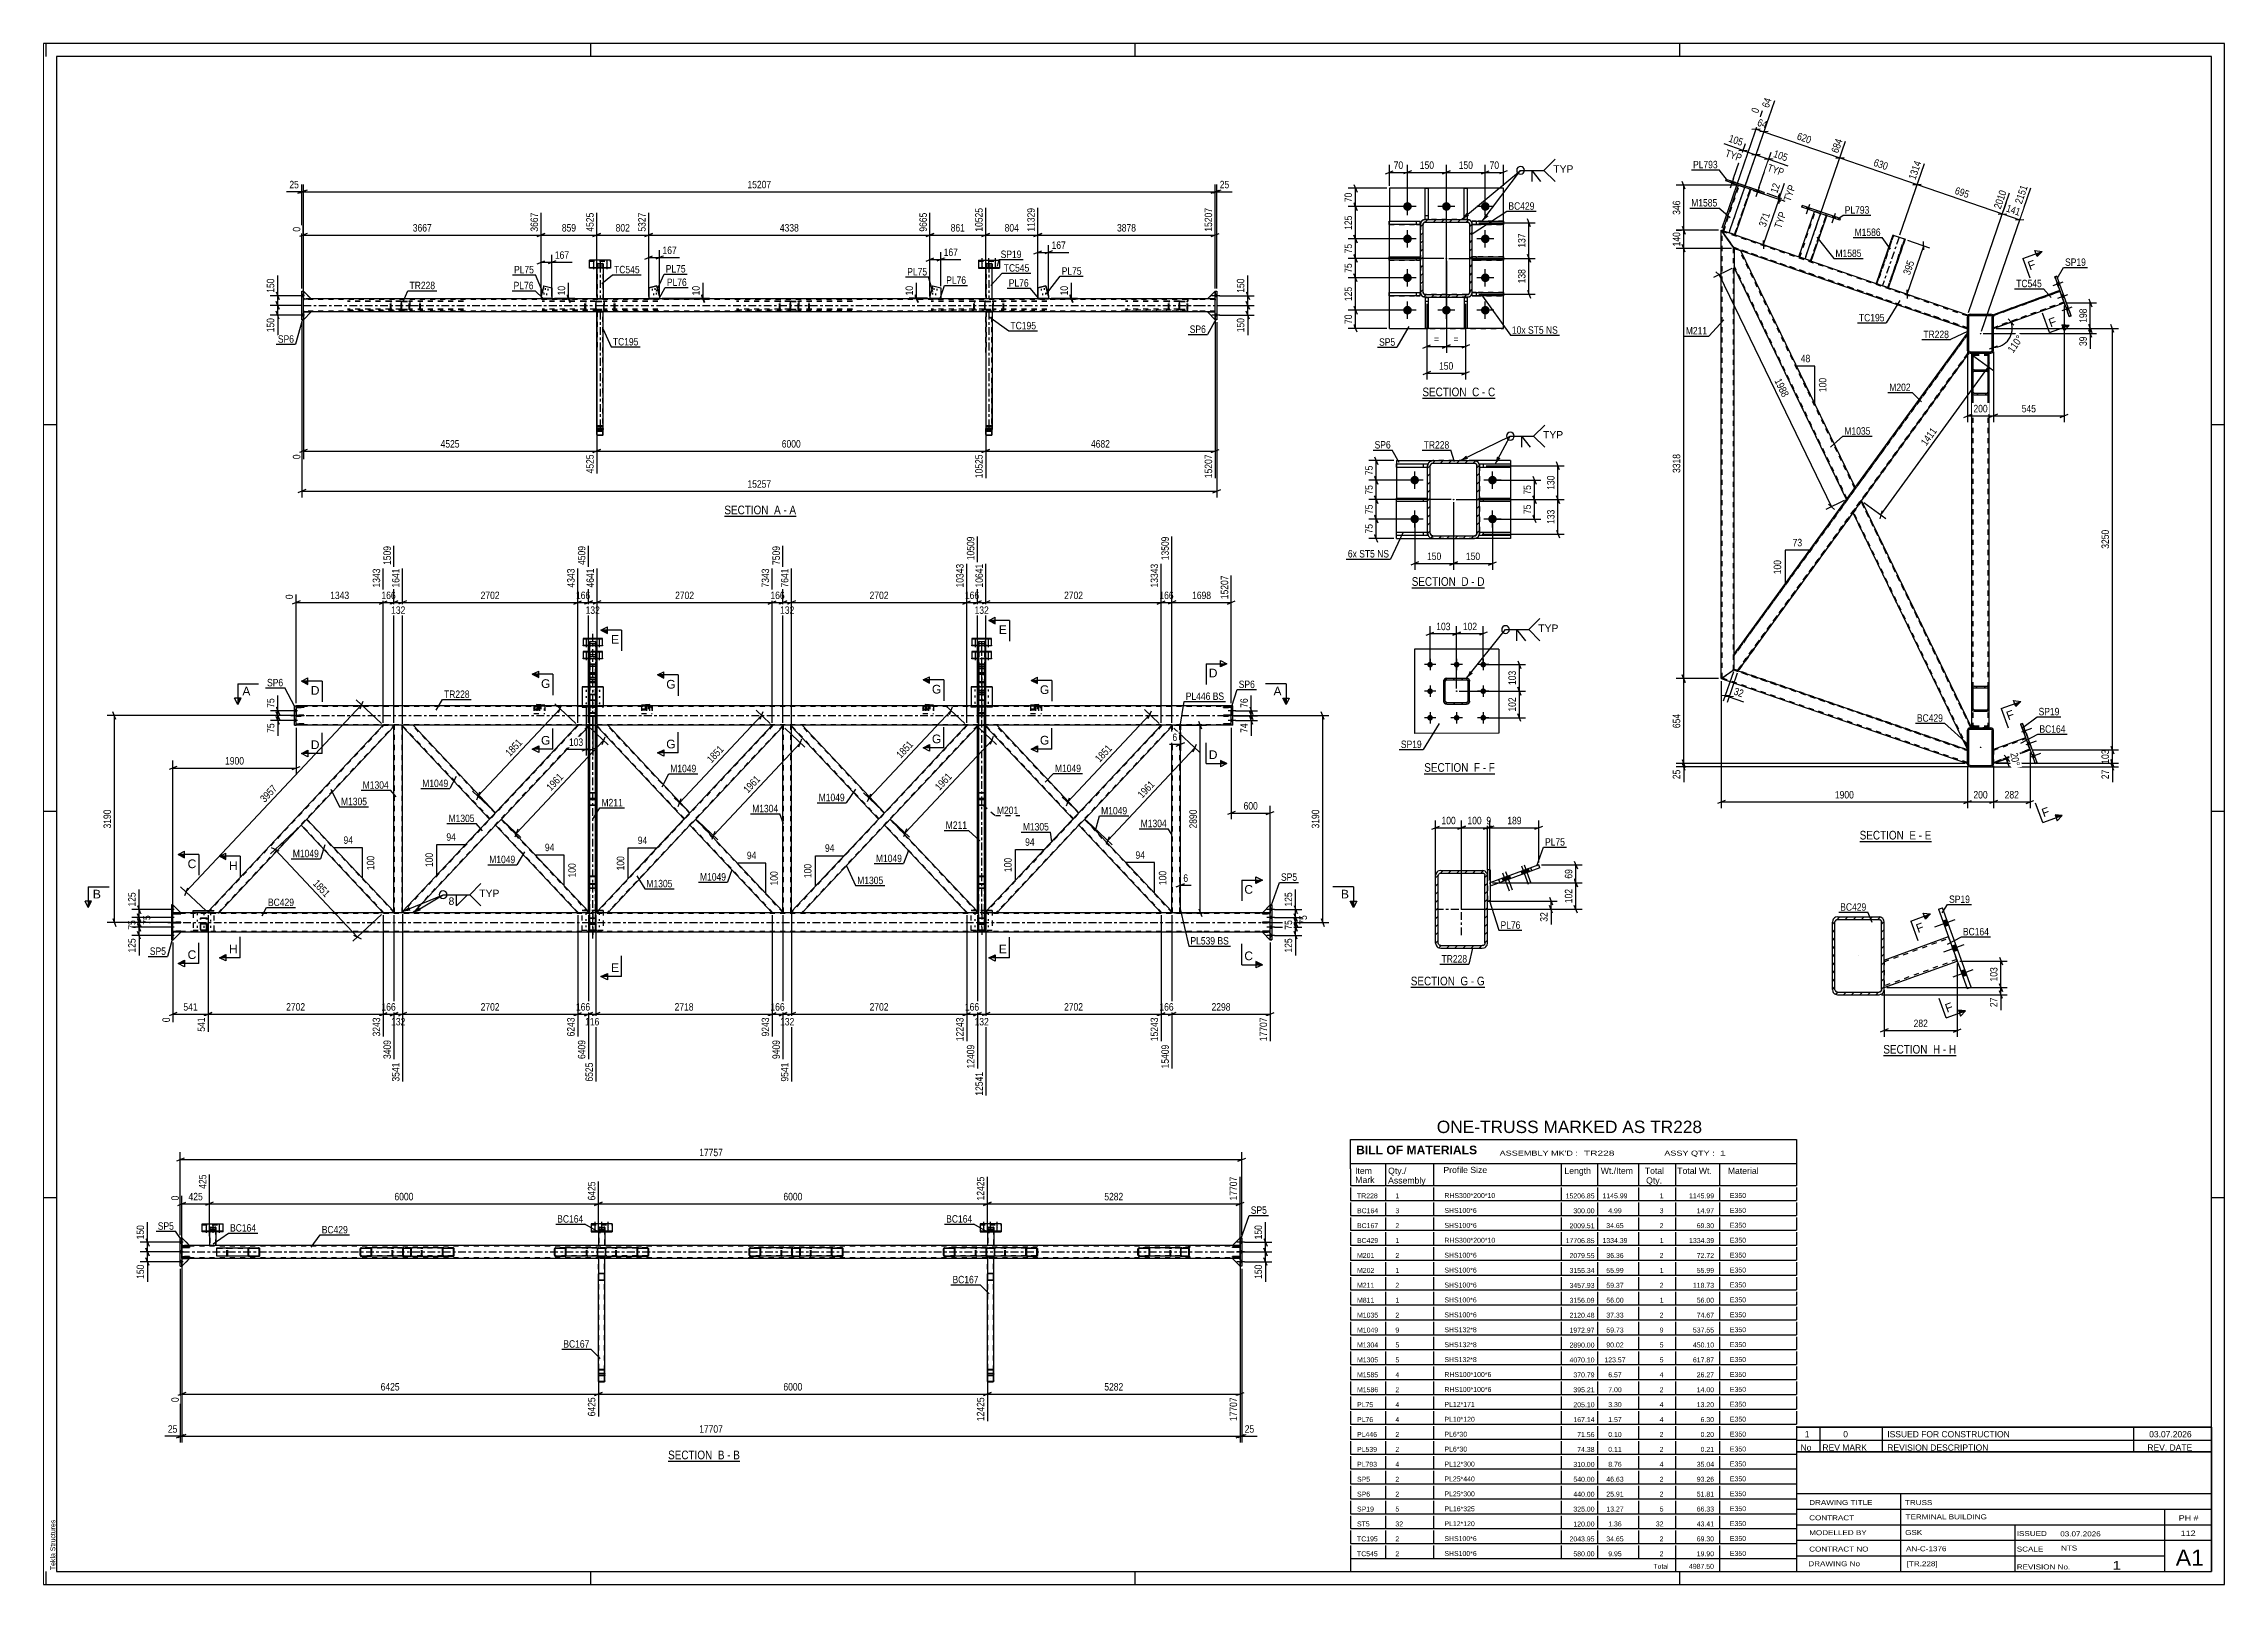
# Paper-space layout 'Layout1' of a CAD drawing. Header units: millimetres. Extents: x 0 to 841, y 0 to 594.
# The model-space entities are those that its viewports show. They can reach past a viewport. Long polylines and large blocks are cut down to what shows.
import ezdxf

# ---------------------------------------------------------------- set-up
doc = ezdxf.new("R2010")
doc.units = ezdxf.units.MM
doc.linetypes.add('DXK_LINE_DOT2', pattern=[3.9198, 1.9599, -1.9599])
doc.linetypes.add('DXK_LINE_DOT3', pattern=[5.9187, 2.979, -0.9799, 0.9799, -0.9799])
doc.layers.add('Viewport layer', color=7, linetype='Continuous', plot=False)
doc.styles.add('Arial', font='ARIAL.TTF', dxfattribs={"height": 0.2})
doc.styles.add('Arial Bold', font='ARIALBD.TTF', dxfattribs={"height": 0.2})
doc.styles.add('Arial Narrow', font='ARIALN.TTF', dxfattribs={"height": 0.2})

# ---------------------------------------------------------------- blocks, each defined once
blk = doc.blocks.new('Unknown-761646924-18 - 10955')
at = {"color": 6, "linetype": 'Continuous'}
blk.add_line((612.09, -131.07), (640.16, -131.07), dxfattribs=at)
at = {"color": 0, "linetype": 'Continuous'}
blk.add_wipeout([(630.2, -130.32), (630.2, -126.82), (612.09, -126.82), (612.09, -130.32)], dxfattribs=at)
blk.add_wipeout([(634.02, -130.32), (634.02, -126.82), (631.25, -126.82), (631.25, -130.32)], dxfattribs=at)
at = {"color": 7, "linetype": 'Continuous', "style": 'Arial Narrow'}
blk.add_text('SECTION ', height=3.34, dxfattribs=at).set_placement((612.09, -130.32))
at = {"color": 0, "linetype": 'Continuous'}
blk.add_wipeout([(636.35, -130.32), (636.35, -126.82), (635.07, -126.82), (635.07, -130.32)], dxfattribs=at)
blk.add_wipeout([(640.16, -130.32), (640.16, -126.82), (637.4, -126.82), (637.4, -130.32)], dxfattribs=at)
at = {"color": 7, "linetype": 'Continuous', "style": 'Arial Narrow'}
for s, p in [('H', (631.25, -130.32)), ('-', (635.07, -130.32)), ('H', (637.4, -130.32))]:
    blk.add_text(s, height=3.34, dxfattribs=at).set_placement(p)
blk = doc.blocks.new('Unknown-761646924-1133')
at = {"color": 5, "linetype": 'Continuous'}
for p, q in [((743.61, 259.06), (-97.39, 259.06)), ((-97.39, 259.06), (-97.39, -334.94)), ((-96.39, 254.06), (-96.39, 259.06)), ((738.61, 254.06), (-92.39, 254.06)), ((-92.39, 254.06), (-92.39, -329.94)), ((113.61, 254.06), (113.61, 259.06)), ((323.61, 254.06), (323.61, 259.06)), ((533.61, 254.06), (533.61, 259.06)), ((738.61, -329.94), (738.61, 254.06)), ((743.61, -334.94), (743.61, 259.06)), ((-92.39, 112.06), (-97.39, 112.06)), ((743.61, 112.06), (738.61, 112.06)), ((-92.39, -36.94), (-97.39, -36.94)), ((743.61, -36.94), (738.61, -36.94)), ((-92.39, -185.94), (-97.39, -185.94)), ((743.61, -185.94), (738.61, -185.94)), ((-97.39, -334.94), (743.61, -334.94)), ((-96.39, -334.94), (-96.39, -329.94)), ((-92.39, -329.94), (738.61, -329.94)), ((113.61, -334.94), (113.61, -329.94)), ((323.61, -334.94), (323.61, -329.94)), ((533.61, -334.94), (533.61, -329.94))]:
    blk.add_line(p, q, dxfattribs=at)
at = {"color": 174, "linetype": 'Continuous', "style": 'Arial'}
blk.add_text('Tekla Structures', height=1.9102, rotation=90, dxfattribs=at).set_placement((-92.89, -329.44))
blk = doc.blocks.new('Unknown-761646924-11687')
at = {"color": 7, "linetype": 'Continuous'}
for p, q in [((406.61, -163.44), (578.61, -163.44)), ((406.61, -174.69), (406.61, -163.44)), ((578.61, -163.44), (578.61, -174.69)), ((406.61, -172.69), (578.61, -172.69)), ((406.61, -174.69), (406.61, -179.69)), ((420.11, -172.69), (420.11, -181.19)), ((438.61, -172.69), (438.61, -181.19)), ((487.89, -172.69), (487.89, -181.19)), ((501.89, -172.69), (501.89, -181.19)), ((517.61, -172.69), (517.61, -181.19)), ((531.89, -172.69), (531.89, -181.19)), ((548.89, -172.69), (548.89, -181.19)), ((578.61, -174.69), (578.61, -181.19)), ((406.61, -179.69), (406.61, -181.19)), ((406.61, -181.19), (578.61, -181.19)), ((406.61, -181.96), (406.61, -186.94)), ((420.11, -181.96), (420.11, -186.94)), ((438.61, -181.96), (438.61, -186.94)), ((487.89, -181.96), (487.89, -186.94)), ((501.89, -181.96), (501.89, -186.94)), ((517.61, -181.96), (517.61, -186.94)), ((531.89, -181.96), (531.89, -186.94)), ((548.89, -181.96), (548.89, -186.94)), ((578.61, -181.96), (578.61, -186.94)), ((406.61, -186.94), (578.61, -186.94)), ((406.61, -187.71), (406.61, -192.69)), ((406.61, -192.69), (578.61, -192.69)), ((420.11, -187.71), (420.11, -192.69)), ((438.61, -187.71), (438.61, -192.69)), ((487.89, -187.71), (487.89, -192.69)), ((501.89, -187.71), (501.89, -192.69)), ((517.61, -187.71), (517.61, -192.69)), ((531.89, -187.71), (531.89, -192.69)), ((548.89, -187.71), (548.89, -192.69)), ((578.61, -187.71), (578.61, -192.69)), ((406.61, -193.46), (406.61, -198.44)), ((406.61, -198.44), (578.61, -198.44)), ((406.61, -199.21), (406.61, -204.19)), ((420.11, -193.46), (420.11, -198.44)), ((420.11, -199.21), (420.11, -204.19)), ((438.61, -193.46), (438.61, -198.44)), ((438.61, -199.21), (438.61, -204.19)), ((487.89, -193.46), (487.89, -198.44)), ((487.89, -199.21), (487.89, -204.19)), ((501.89, -193.46), (501.89, -198.44)), ((501.89, -199.21), (501.89, -204.19)), ((517.61, -193.46), (517.61, -198.44)), ((517.61, -199.21), (517.61, -204.19)), ((531.89, -193.46), (531.89, -198.44)), ((531.89, -199.21), (531.89, -204.19)), ((548.89, -193.46), (548.89, -198.44)), ((548.89, -199.21), (548.89, -204.19)), ((578.61, -193.46), (578.61, -198.44)), ((578.61, -199.21), (578.61, -204.19)), ((406.61, -204.19), (578.61, -204.19)), ((406.61, -204.96), (406.61, -209.94)), ((406.61, -209.94), (578.61, -209.94)), ((420.11, -204.96), (420.11, -209.94)), ((438.61, -204.96), (438.61, -209.94)), ((487.89, -204.96), (487.89, -209.94)), ((501.89, -204.96), (501.89, -209.94)), ((517.61, -204.96), (517.61, -209.94)), ((531.89, -204.96), (531.89, -209.94)), ((548.89, -204.96), (548.89, -209.94)), ((578.61, -204.96), (578.61, -209.94)), ((406.61, -210.71), (406.61, -215.69)), ((406.61, -215.69), (578.61, -215.69)), ((406.61, -216.46), (406.61, -221.44)), ((420.11, -210.71), (420.11, -215.69)), ((420.11, -216.46), (420.11, -221.44)), ((438.61, -210.71), (438.61, -215.69)), ((438.61, -216.46), (438.61, -221.44)), ((487.89, -210.71), (487.89, -215.69)), ((487.89, -216.46), (487.89, -221.44)), ((501.89, -210.71), (501.89, -215.69)), ((501.89, -216.46), (501.89, -221.44)), ((517.61, -210.71), (517.61, -215.69)), ((517.61, -216.46), (517.61, -221.44)), ((531.89, -210.71), (531.89, -215.69)), ((531.89, -216.46), (531.89, -221.44)), ((548.89, -210.71), (548.89, -215.69)), ((548.89, -216.46), (548.89, -221.44)), ((578.61, -210.71), (578.61, -215.69)), ((578.61, -216.46), (578.61, -221.44)), ((406.61, -221.44), (578.61, -221.44)), ((406.61, -222.21), (406.61, -227.19)), ((420.11, -222.21), (420.11, -227.19)), ((438.61, -222.21), (438.61, -227.19)), ((487.89, -222.21), (487.89, -227.19)), ((501.89, -222.21), (501.89, -227.19)), ((517.61, -222.21), (517.61, -227.19)), ((531.89, -222.21), (531.89, -227.19)), ((548.89, -222.21), (548.89, -227.19)), ((578.61, -222.21), (578.61, -227.19)), ((406.61, -227.19), (578.61, -227.19)), ((406.61, -227.96), (406.61, -232.94)), ((406.61, -232.94), (578.61, -232.94)), ((406.61, -233.71), (406.61, -238.69)), ((420.11, -227.96), (420.11, -232.94)), ((420.11, -233.71), (420.11, -238.69)), ((438.61, -227.96), (438.61, -232.94)), ((438.61, -233.71), (438.61, -238.69)), ((487.89, -227.96), (487.89, -232.94)), ((487.89, -233.71), (487.89, -238.69)), ((501.89, -227.96), (501.89, -232.94)), ((501.89, -233.71), (501.89, -238.69)), ((517.61, -227.96), (517.61, -232.94)), ((517.61, -233.71), (517.61, -238.69)), ((531.89, -227.96), (531.89, -232.94)), ((531.89, -233.71), (531.89, -238.69)), ((548.89, -227.96), (548.89, -232.94)), ((548.89, -233.71), (548.89, -238.69)), ((578.61, -227.96), (578.61, -232.94)), ((578.61, -233.71), (578.61, -238.69)), ((406.61, -238.69), (578.61, -238.69)), ((406.61, -239.46), (406.61, -244.44)), ((420.11, -239.46), (420.11, -244.44)), ((438.61, -239.46), (438.61, -244.44)), ((487.89, -239.46), (487.89, -244.44)), ((501.89, -239.46), (501.89, -244.44)), ((517.61, -239.46), (517.61, -244.44)), ((531.89, -239.46), (531.89, -244.44)), ((548.89, -239.46), (548.89, -244.44)), ((578.61, -239.46), (578.61, -244.44)), ((406.61, -244.44), (578.61, -244.44)), ((406.61, -245.21), (406.61, -250.19)), ((406.61, -250.19), (578.61, -250.19)), ((406.61, -250.96), (406.61, -255.94)), ((420.11, -245.21), (420.11, -250.19)), ((420.11, -250.96), (420.11, -255.94)), ((438.61, -245.21), (438.61, -250.19)), ((438.61, -250.96), (438.61, -255.94)), ((487.89, -245.21), (487.89, -250.19)), ((487.89, -250.96), (487.89, -255.94)), ((501.89, -245.21), (501.89, -250.19)), ((501.89, -250.96), (501.89, -255.94)), ((517.61, -245.21), (517.61, -250.19)), ((517.61, -250.96), (517.61, -255.94)), ((531.89, -245.21), (531.89, -250.19)), ((531.89, -250.96), (531.89, -255.94)), ((548.89, -245.21), (548.89, -250.19)), ((548.89, -250.96), (548.89, -255.94)), ((578.61, -245.21), (578.61, -250.19)), ((578.61, -250.96), (578.61, -255.94)), ((406.61, -255.94), (578.61, -255.94)), ((406.61, -256.71), (406.61, -261.69)), ((420.11, -256.71), (420.11, -261.69)), ((438.61, -256.71), (438.61, -261.69)), ((487.89, -256.71), (487.89, -261.69)), ((501.89, -256.71), (501.89, -261.69)), ((517.61, -256.71), (517.61, -261.69)), ((531.89, -256.71), (531.89, -261.69)), ((548.89, -256.71), (548.89, -261.69)), ((578.61, -256.71), (578.61, -261.69)), ((406.61, -261.69), (578.61, -261.69)), ((406.61, -262.46), (406.61, -267.44)), ((406.61, -267.44), (578.61, -267.44)), ((406.61, -268.21), (406.61, -273.19)), ((420.11, -262.46), (420.11, -267.44)), ((420.11, -268.21), (420.11, -273.19)), ((438.61, -262.46), (438.61, -267.44)), ((438.61, -268.21), (438.61, -273.19)), ((487.89, -262.46), (487.89, -267.44)), ((487.89, -268.21), (487.89, -273.19)), ((501.89, -262.46), (501.89, -267.44)), ((501.89, -268.21), (501.89, -273.19)), ((517.61, -262.46), (517.61, -267.44)), ((517.61, -268.21), (517.61, -273.19)), ((531.89, -262.46), (531.89, -267.44)), ((531.89, -268.21), (531.89, -273.19)), ((548.89, -262.46), (548.89, -267.44)), ((548.89, -268.21), (548.89, -273.19)), ((578.61, -262.46), (578.61, -267.44)), ((578.61, -268.21), (578.61, -273.19)), ((406.61, -273.19), (578.61, -273.19)), ((406.61, -273.96), (406.61, -278.94)), ((420.11, -273.96), (420.11, -278.94)), ((438.61, -273.96), (438.61, -278.94)), ((487.89, -273.96), (487.89, -278.94)), ((501.89, -273.96), (501.89, -278.94)), ((517.61, -273.96), (517.61, -278.94)), ((531.89, -273.96), (531.89, -278.94)), ((548.89, -273.96), (548.89, -278.94)), ((578.61, -273.96), (578.61, -278.94)), ((406.61, -278.94), (578.61, -278.94)), ((406.61, -279.71), (406.61, -284.69)), ((406.61, -284.69), (578.61, -284.69)), ((406.61, -285.46), (406.61, -290.44)), ((420.11, -279.71), (420.11, -284.69)), ((420.11, -285.46), (420.11, -290.44)), ((438.61, -279.71), (438.61, -284.69)), ((438.61, -285.46), (438.61, -290.44)), ((487.89, -279.71), (487.89, -284.69)), ((487.89, -285.46), (487.89, -290.44)), ((501.89, -279.71), (501.89, -284.69)), ((501.89, -285.46), (501.89, -290.44)), ((517.61, -279.71), (517.61, -284.69)), ((517.61, -285.46), (517.61, -290.44)), ((531.89, -279.71), (531.89, -284.69)), ((531.89, -285.46), (531.89, -290.44)), ((548.89, -279.71), (548.89, -284.69)), ((548.89, -285.46), (548.89, -290.44)), ((578.61, -279.71), (578.61, -284.69)), ((578.61, -285.46), (578.61, -290.44)), ((406.61, -290.44), (578.61, -290.44)), ((406.61, -291.21), (406.61, -296.19)), ((420.11, -291.21), (420.11, -296.19)), ((438.61, -291.21), (438.61, -296.19)), ((487.89, -291.21), (487.89, -296.19)), ((501.89, -291.21), (501.89, -296.19)), ((517.61, -291.21), (517.61, -296.19)), ((531.89, -291.21), (531.89, -296.19)), ((548.89, -291.21), (548.89, -296.19)), ((578.61, -291.21), (578.61, -296.19)), ((406.61, -296.19), (578.61, -296.19)), ((406.61, -296.96), (406.61, -301.94)), ((406.61, -301.94), (578.61, -301.94)), ((406.61, -302.71), (406.61, -307.69)), ((420.11, -296.96), (420.11, -301.94)), ((420.11, -302.71), (420.11, -307.69)), ((438.61, -296.96), (438.61, -301.94)), ((438.61, -302.71), (438.61, -307.69)), ((487.89, -296.96), (487.89, -301.94)), ((487.89, -302.71), (487.89, -307.69)), ((501.89, -296.96), (501.89, -301.94)), ((501.89, -302.71), (501.89, -307.69)), ((517.61, -296.96), (517.61, -301.94)), ((517.61, -302.71), (517.61, -307.69)), ((531.89, -296.96), (531.89, -301.94)), ((531.89, -302.71), (531.89, -307.69)), ((548.89, -296.96), (548.89, -301.94)), ((548.89, -302.71), (548.89, -307.69)), ((578.61, -296.96), (578.61, -301.94)), ((578.61, -302.71), (578.61, -307.69)), ((406.61, -307.69), (578.61, -307.69)), ((406.61, -308.46), (406.61, -313.44)), ((420.11, -308.46), (420.11, -313.44)), ((438.61, -308.46), (438.61, -313.44)), ((487.89, -308.46), (487.89, -313.44)), ((501.89, -308.46), (501.89, -313.44)), ((517.61, -308.46), (517.61, -313.44)), ((531.89, -308.46), (531.89, -313.44)), ((548.89, -308.46), (548.89, -313.44)), ((578.61, -308.46), (578.61, -313.44)), ((406.61, -313.44), (578.61, -313.44)), ((406.61, -314.21), (406.61, -319.19)), ((406.61, -319.19), (578.61, -319.19)), ((420.11, -314.21), (420.11, -319.19)), ((438.61, -314.21), (438.61, -319.19)), ((487.89, -314.21), (487.89, -319.19)), ((501.89, -314.21), (501.89, -319.19)), ((517.61, -314.21), (517.61, -319.19)), ((531.89, -314.21), (531.89, -319.19)), ((548.89, -314.21), (548.89, -319.19)), ((578.61, -314.21), (578.61, -319.19)), ((406.61, -319.96), (406.61, -324.94)), ((406.61, -324.94), (578.61, -324.94)), ((406.61, -324.94), (578.61, -324.94)), ((406.61, -324.94), (406.61, -329.94)), ((420.11, -319.96), (420.11, -324.94)), ((438.61, -319.96), (438.61, -324.94)), ((487.89, -319.96), (487.89, -324.94)), ((501.89, -319.96), (501.89, -324.94)), ((517.61, -319.96), (517.61, -324.94)), ((531.89, -319.96), (531.89, -324.94)), ((531.89, -324.94), (531.89, -329.94)), ((548.89, -319.96), (548.89, -324.94)), ((548.89, -324.94), (548.89, -329.94)), ((578.61, -319.96), (578.61, -324.94)), ((578.61, -324.94), (578.61, -329.94)), ((406.61, -329.94), (578.61, -329.94))]:
    blk.add_line(p, q, dxfattribs=at)
at = {"color": 7}
for s, height, style, p in [('BILL OF MATERIALS', 3.3405, 'Arial Bold', (408.77, -169.13)), ('Profile Size', 2.3877, 'Arial', (442.43, -176.36)), ('Mark', 2.388, 'Arial', (408.45, -180.19))]:
    blk.add_text(s, height=height, dxfattribs=dict(at, style=style)).set_placement(p)
at = {"color": 7, "linetype": 'Continuous', "style": 'Arial Narrow'}
for s, height, width, p in [("ASSEMBLY MK'D :", 1.9089, 1.6, (464.11, -169.64)), ('TR228', 1.909, 1.794707, (496.61, -169.64)), ('ASSY QTY :', 1.909, 1.6, (527.61, -169.64)), ('1', 1.91, 1.794707, (549.11, -169.64))]:
    blk.add_text(s, height=height, dxfattribs=dict(at, width=width)).set_placement(p)
at = {"color": 7, "linetype": 'Continuous'}
for s, height, style, p in [('Item', 2.388, 'Arial', (408.36, -176.69)), ('Qty./', 2.388, 'Arial', (421.11, -176.69)), ('Length', 2.388, 'Arial', (489.11, -176.69)), ('Wt./Item', 2.388, 'Arial', (503.11, -176.69)), ('Total', 2.388, 'Arial', (520.11, -176.69)), ('Total Wt.', 2.388, 'Arial', (532.61, -176.69)), ('Material', 2.388, 'Arial', (552.11, -176.69)), ('TR228', 1.91, 'Arial', (409.11, -186.09)), ('Assembly', 2.388, 'Arial', (421.11, -180.41)), ('1', 1.91, 'Arial', (423.92, -186.09)), ('RHS300*200*10', 1.9102, 'Arial', (442.82, -185.99)), ('15206.85', 1.91, 'Arial', (489.58, -186.13)), ('1145.99', 1.91, 'Arial', (503.78, -186.09)), ('Qty.', 2.388, 'Arial', (520.61, -180.41)), ('1', 1.91, 'Arial', (525.83, -186.09)), ('1145.99', 1.91, 'Arial', (537.17, -186.09)), ('E350', 1.91, 'Arial', (552.92, -185.96)), ('BC164', 1.91, 'Arial', (409.11, -191.84)), ('3', 1.91, 'Arial', (423.92, -191.84)), ('SHS100*6', 1.91, 'Arial', (442.82, -191.74)), ('300.00', 1.91, 'Arial', (492.55, -191.88)), ('4.99', 1.91, 'Arial', (506, -191.84)), ('3', 1.91, 'Arial', (525.83, -191.84)), ('14.97', 1.91, 'Arial', (540.13, -191.84)), ('E350', 1.91, 'Arial', (552.92, -191.71)), ('BC167', 1.91, 'Arial', (409.11, -197.59)), ('BC429', 1.91, 'Arial', (409.11, -203.34)), ('2', 1.91, 'Arial', (423.92, -197.59)), ('1', 1.91, 'Arial', (423.92, -203.34)), ('SHS100*6', 1.91, 'Arial', (442.82, -197.49)), ('RHS300*200*10', 1.9102, 'Arial', (442.82, -203.24)), ('17706.85', 1.91, 'Arial', (489.58, -203.38)), ('2009.51', 1.91, 'Arial', (491.06, -197.63)), ('1334.39', 1.91, 'Arial', (503.78, -203.34)), ('34.65', 1.91, 'Arial', (505.26, -197.59)), ('2', 1.91, 'Arial', (525.83, -197.59)), ('1', 1.91, 'Arial', (525.83, -203.34)), ('1334.39', 1.91, 'Arial', (537.17, -203.34)), ('69.30', 1.91, 'Arial', (540.13, -197.59)), ('E350', 1.91, 'Arial', (552.92, -197.46)), ('E350', 1.91, 'Arial', (552.92, -203.21)), ('M201', 1.91, 'Arial', (409.11, -209.09)), ('2', 1.91, 'Arial', (423.92, -209.09)), ('SHS100*6', 1.91, 'Arial', (442.82, -208.99)), ('2079.55', 1.91, 'Arial', (491.06, -209.13)), ('36.36', 1.91, 'Arial', (505.26, -209.09)), ('2', 1.91, 'Arial', (525.83, -209.09)), ('72.72', 1.91, 'Arial', (540.13, -209.09)), ('E350', 1.91, 'Arial', (552.92, -208.96)), ('M202', 1.91, 'Arial', (409.11, -214.84)), ('M211', 1.91, 'Arial', (409.11, -220.59)), ('2', 1.91, 'Arial', (423.92, -220.59)), ('1', 1.91, 'Arial', (423.92, -214.84)), ('SHS100*6', 1.91, 'Arial', (442.82, -214.74)), ('SHS100*6', 1.91, 'Arial', (442.82, -220.49)), ('3155.34', 1.91, 'Arial', (491.06, -214.88)), ('55.99', 1.91, 'Arial', (505.26, -214.84)), ('59.37', 1.91, 'Arial', (505.26, -220.59)), ('2', 1.91, 'Arial', (525.83, -220.59)), ('1', 1.91, 'Arial', (525.83, -214.84)), ('118.73', 1.91, 'Arial', (538.65, -220.59)), ('55.99', 1.91, 'Arial', (540.13, -214.84)), ('E350', 1.91, 'Arial', (552.92, -214.71)), ('E350', 1.91, 'Arial', (552.92, -220.46)), ('M811', 1.91, 'Arial', (409.11, -226.34)), ('1', 1.91, 'Arial', (423.92, -226.34)), ('SHS100*6', 1.91, 'Arial', (442.82, -226.24)), ('3457.93', 1.91, 'Arial', (491.06, -220.63)), ('3156.09', 1.91, 'Arial', (491.06, -226.38)), ('56.00', 1.91, 'Arial', (505.26, -226.34)), ('1', 1.91, 'Arial', (525.83, -226.34)), ('56.00', 1.91, 'Arial', (540.13, -226.34)), ('E350', 1.91, 'Arial', (552.92, -226.21)), ('M1035', 1.91, 'Arial', (409.11, -232.09)), ('2', 1.91, 'Arial', (423.92, -232.09)), ('SHS100*6', 1.91, 'Arial', (442.82, -231.99)), ('2120.48', 1.91, 'Arial', (491.06, -232.13)), ('37.33', 1.91, 'Arial', (505.26, -232.09)), ('2', 1.91, 'Arial', (525.83, -232.09)), ('74.67', 1.91, 'Arial', (540.13, -232.09)), ('E350', 1.91, 'Arial', (552.92, -231.96)), ('M1049', 1.91, 'Arial', (409.11, -237.84)), ('M1304', 1.91, 'Arial', (409.11, -243.59)), ('5', 1.91, 'Arial', (423.92, -243.59)), ('9', 1.91, 'Arial', (423.92, -237.84)), ('SHS132*8', 1.91, 'Arial', (442.82, -237.74)), ('SHS132*8', 1.91, 'Arial', (442.82, -243.49)), ('2890.00', 1.91, 'Arial', (491.06, -243.63)), ('1972.97', 1.91, 'Arial', (491.06, -237.88)), ('59.73', 1.91, 'Arial', (505.26, -237.84)), ('90.02', 1.91, 'Arial', (505.26, -243.59)), ('5', 1.91, 'Arial', (525.83, -243.59)), ('9', 1.91, 'Arial', (525.83, -237.84)), ('450.10', 1.91, 'Arial', (538.65, -243.59)), ('537.55', 1.91, 'Arial', (538.65, -237.84)), ('E350', 1.91, 'Arial', (552.92, -237.71)), ('E350', 1.91, 'Arial', (552.92, -243.46)), ('M1305', 1.91, 'Arial', (409.11, -249.34)), ('5', 1.91, 'Arial', (423.92, -249.34)), ('SHS132*8', 1.91, 'Arial', (442.82, -249.24)), ('4070.10', 1.91, 'Arial', (491.06, -249.38)), ('123.57', 1.91, 'Arial', (504.52, -249.34)), ('5', 1.91, 'Arial', (525.83, -249.34)), ('617.87', 1.91, 'Arial', (538.65, -249.34)), ('E350', 1.91, 'Arial', (552.92, -249.21)), ('M1585', 1.91, 'Arial', (409.11, -255.09)), ('M1586', 1.91, 'Arial', (409.11, -260.85)), ('4', 1.91, 'Arial', (423.92, -255.09)), ('2', 1.91, 'Arial', (423.92, -260.85)), ('RHS100*100*6', 1.9102, 'Arial', (442.82, -254.99)), ('RHS100*100*6', 1.9102, 'Arial', (442.82, -260.75)), ('370.79', 1.91, 'Arial', (492.55, -255.13)), ('395.21', 1.91, 'Arial', (492.55, -260.88)), ('6.57', 1.91, 'Arial', (506, -255.09)), ('7.00', 1.91, 'Arial', (506, -260.85)), ('4', 1.91, 'Arial', (525.83, -255.09)), ('2', 1.91, 'Arial', (525.83, -260.85)), ('26.27', 1.91, 'Arial', (540.13, -255.09)), ('14.00', 1.91, 'Arial', (540.13, -260.85)), ('E350', 1.91, 'Arial', (552.92, -254.96)), ('E350', 1.91, 'Arial', (552.92, -260.71)), ('PL75', 1.91, 'Arial', (409.11, -266.6)), ('4', 1.91, 'Arial', (423.92, -266.6)), ('PL12*171', 1.91, 'Arial', (442.82, -266.5)), ('205.10', 1.91, 'Arial', (492.55, -266.63)), ('3.30', 1.91, 'Arial', (506, -266.6)), ('4', 1.91, 'Arial', (525.83, -266.6)), ('13.20', 1.91, 'Arial', (540.13, -266.6)), ('E350', 1.91, 'Arial', (552.92, -266.46)), ('PL76', 1.91, 'Arial', (409.11, -272.35)), ('PL446', 1.91, 'Arial', (409.11, -278.1)), ('4', 1.91, 'Arial', (423.92, -272.35)), ('2', 1.91, 'Arial', (423.92, -278.1)), ('PL10*120', 1.91, 'Arial', (442.82, -272.25)), ('PL6*30', 1.91, 'Arial', (442.82, -278)), ('167.14', 1.91, 'Arial', (492.55, -272.38)), ('71.56', 1.91, 'Arial', (494.03, -278.13)), ('0.10', 1.91, 'Arial', (506, -278.1)), ('1.57', 1.91, 'Arial', (506, -272.35)), ('4', 1.91, 'Arial', (525.83, -272.35)), ('2', 1.91, 'Arial', (525.83, -278.1)), ('0.20', 1.91, 'Arial', (541.61, -278.1)), ('6.30', 1.91, 'Arial', (541.61, -272.35)), ('E350', 1.91, 'Arial', (552.92, -272.21)), ('E350', 1.91, 'Arial', (552.92, -277.96)), ('PL539', 1.91, 'Arial', (409.11, -283.85)), ('2', 1.91, 'Arial', (423.92, -283.85)), ('PL6*30', 1.91, 'Arial', (442.82, -283.75)), ('74.38', 1.91, 'Arial', (494.03, -283.88)), ('0.11', 1.91, 'Arial', (506, -283.85)), ('2', 1.91, 'Arial', (525.83, -283.85)), ('0.21', 1.91, 'Arial', (541.61, -283.85)), ('E350', 1.91, 'Arial', (552.92, -283.71)), ('SP5', 1.91, 'Arial', (409.11, -295.35)), ('PL793', 1.91, 'Arial', (409.11, -289.6)), ('4', 1.91, 'Arial', (423.92, -289.6)), ('2', 1.91, 'Arial', (423.92, -295.35)), ('PL12*300', 1.91, 'Arial', (442.82, -289.5)), ('PL25*440', 1.91, 'Arial', (442.82, -295.25)), ('310.00', 1.91, 'Arial', (492.55, -289.63)), ('540.00', 1.91, 'Arial', (492.55, -295.38)), ('46.63', 1.91, 'Arial', (505.26, -295.35)), ('8.76', 1.91, 'Arial', (506, -289.6)), ('4', 1.91, 'Arial', (525.83, -289.6)), ('2', 1.91, 'Arial', (525.83, -295.35)), ('35.04', 1.91, 'Arial', (540.13, -289.6)), ('93.26', 1.91, 'Arial', (540.13, -295.35)), ('E350', 1.91, 'Arial', (552.92, -289.46)), ('E350', 1.91, 'Arial', (552.92, -295.21)), ('SP6', 1.91, 'Arial', (409.11, -301.1)), ('2', 1.91, 'Arial', (423.92, -301.1)), ('PL25*300', 1.91, 'Arial', (442.82, -301)), ('440.00', 1.91, 'Arial', (492.55, -301.13)), ('25.91', 1.91, 'Arial', (505.26, -301.1)), ('2', 1.91, 'Arial', (525.83, -301.1)), ('51.81', 1.91, 'Arial', (540.13, -301.1)), ('E350', 1.91, 'Arial', (552.92, -300.96)), ('SP19', 1.91, 'Arial', (409.11, -306.85)), ('ST5', 1.91, 'Arial', (409.11, -312.6)), ('5', 1.91, 'Arial', (423.92, -306.85)), ('32', 1.91, 'Arial', (423.92, -312.6)), ('PL16*325', 1.91, 'Arial', (442.82, -306.75)), ('PL12*120', 1.91, 'Arial', (442.82, -312.5)), ('325.00', 1.91, 'Arial', (492.55, -306.88)), ('120.00', 1.91, 'Arial', (492.55, -312.63)), ('13.27', 1.91, 'Arial', (505.26, -306.85)), ('1.36', 1.91, 'Arial', (506, -312.6)), ('32', 1.91, 'Arial', (524.35, -312.6)), ('5', 1.91, 'Arial', (525.83, -306.85)), ('43.41', 1.91, 'Arial', (540.13, -312.6)), ('66.33', 1.91, 'Arial', (540.13, -306.85)), ('E350', 1.91, 'Arial', (552.92, -306.71)), ('E350', 1.91, 'Arial', (552.92, -312.46)), ('TC195', 1.91, 'Arial', (409.11, -318.35)), ('2', 1.91, 'Arial', (423.92, -318.35)), ('SHS100*6', 1.91, 'Arial', (442.82, -318.25)), ('2043.95', 1.91, 'Arial', (491.06, -318.38)), ('34.65', 1.91, 'Arial', (505.26, -318.35)), ('2', 1.91, 'Arial', (525.83, -318.35)), ('69.30', 1.91, 'Arial', (540.13, -318.35)), ('E350', 1.91, 'Arial', (552.92, -318.21)), ('TC545', 1.91, 'Arial', (409.11, -324.1)), ('2', 1.91, 'Arial', (423.92, -324.1)), ('SHS100*6', 1.91, 'Arial', (442.82, -324)), ('580.00', 1.91, 'Arial', (492.55, -324.13)), ('9.95', 1.91, 'Arial', (506, -324.1)), ('Total', 1.909, 'Arial Narrow', (523.45, -328.94)), ('2', 1.91, 'Arial', (525.83, -324.1)), ('4987.50', 1.91, 'Arial', (537.13, -328.94)), ('19.90', 1.91, 'Arial', (540.13, -324.1)), ('E350', 1.91, 'Arial', (552.92, -323.96))]:
    blk.add_text(s, height=height, dxfattribs=dict(at, style=style)).set_placement(p)
blk = doc.blocks.new('Unknown-761646924-11688')
at = {"color": 2, "linetype": 'Continuous'}
blk.add_line((432.61, -163.44), (550.11, -163.44), dxfattribs=at)
at = {"color": 7, "style": 'Arial'}
blk.add_text('ONE-TRUSS MARKED AS TR228', height=4.7754, dxfattribs=at).set_placement((439.87, -160.94))
blk = doc.blocks.new('Unknown-761646924-11689')
at = {"color": 7, "linetype": 'Continuous'}
for p, q in [((578.61, -283.89), (578.61, -329.94)), ((578.61, -283.89), (738.61, -283.89)), ((738.61, -283.94), (738.61, -329.94)), ((578.61, -299.94), (738.61, -299.94)), ((618.75, -299.94), (618.75, -329.94)), ((578.61, -305.94), (738.61, -305.94)), ((720.61, -329.89), (720.61, -305.89)), ((578.61, -311.94), (738.61, -311.94)), ((578.61, -317.94), (738.61, -317.94)), ((662.75, -311.94), (662.75, -329.94)), ((578.61, -323.94), (720.61, -323.94)), ((578.61, -329.94), (738.61, -329.94))]:
    blk.add_line(p, q, dxfattribs=at)
at = {"color": 7, "style": 'Arial Narrow'}
for s, height, width, p in [('DRAWING TITLE', 1.9089, 1.425378, (583.5, -304.33)), ('TRUSS', 1.909, 1.425378, (620.42, -304.35)), ('CONTRACT', 1.909, 1.425378, (583.5, -310.23)), ('TERMINAL BUILDING', 1.9089, 1.425378, (620.67, -309.86)), ('MODELLED BY', 1.9089, 1.425378, (583.5, -315.96)), ('GSK', 1.909, 1.425378, (620.5, -315.9)), ('ISSUED', 1.909, 1.425378, (663.55, -316.3)), ('03.07.2026', 1.909, 1.425378, (680.31, -316.42)), ('DRAWING No', 1.909, 1.425378, (583.17, -327.94)), ('CONTRACT NO', 1.9089, 1.425378, (583.5, -322.28)), ('AN-C-1376', 1.909, 1.425378, (620.84, -322.16)), ('[TR.228]', 1.909, 1.425378, (621.08, -327.95)), ('SCALE', 1.909, 1.425378, (663.55, -322.29)), ('REVISION No.', 1.9089, 1.425378, (663.55, -329.17)), ('1', 3.34, 1.5, (700.53, -329.26)), ('A1', 6.204, 1.25, (724.85, -327.74))]:
    blk.add_text(s, height=height, dxfattribs=dict(at, width=width)).set_placement(p)
at = {"color": 7, "linetype": 'Continuous', "style": 'Arial Narrow'}
for s, height, width, p in [('PH #', 2.1, 1.42538, (726.01, -310.39)), ('112', 2.1, 1.42538, (726.8, -316.29)), ('NTS', 1.909, 1.425378, (680.61, -321.89))]:
    blk.add_text(s, height=height, dxfattribs=dict(at, width=width)).set_placement(p)
blk = doc.blocks.new('Unknown-761646924-11690')
at = {"color": 7, "linetype": 'Continuous'}
for p, q in [((578.61, -274.39), (738.61, -274.39)), ((738.61, -274.39), (578.61, -274.39)), ((578.61, -274.39), (578.61, -279.39)), ((587.61, -274.39), (587.61, -279.39)), ((611.61, -274.39), (611.61, -279.39)), ((708.61, -274.39), (708.61, -279.39)), ((738.61, -274.39), (738.61, -279.39)), ((578.61, -279.39), (738.61, -279.39)), ((578.61, -279.39), (578.61, -283.89)), ((578.61, -279.39), (738.61, -279.39)), ((738.61, -283.89), (578.61, -283.89)), ((587.61, -279.39), (587.61, -283.89)), ((611.61, -279.39), (611.61, -283.89)), ((708.61, -279.39), (708.61, -283.89)), ((738.61, -279.39), (738.61, -283.89))]:
    blk.add_line(p, q, dxfattribs=at)
at = {"color": 7, "linetype": 'Continuous', "style": 'Arial Narrow'}
for s, height, width, p in [('1', 2.39, 1.196471, (581.77, -278.24)), ('0', 2.39, 1.196471, (596.62, -278.24)), ('ISSUED FOR CONSTRUCTION', 2.3861, 1.196471, (613.61, -278.24)), ('03.07.2026', 2.386, 1.196471, (714.61, -278.24)), ('No', 2.386, 1.2, (580.16, -283.39)), ('REV MARK', 2.386, 1.2, (588.61, -283.39)), ('REVISION DESCRIPTION', 2.3861, 1.2, (613.61, -283.39)), ('REV. DATE', 2.386, 1.2, (713.9, -283.39))]:
    blk.add_text(s, height=height, dxfattribs=dict(at, width=width)).set_placement(p)
blk = doc.blocks.new('Unknown-761646924-12 - 4144')
at = {"color": 6, "linetype": 'Continuous'}
blk.add_line((143.45, -287.46), (171.1, -287.46), dxfattribs=at)
at = {"color": 0, "linetype": 'Continuous'}
blk.add_wipeout([(161.56, -286.71), (161.56, -283.21), (143.45, -283.21), (143.45, -286.71)], dxfattribs=at)
blk.add_wipeout([(165.17, -286.71), (165.17, -283.21), (162.61, -283.21), (162.61, -286.71)], dxfattribs=at)
at = {"color": 7, "linetype": 'Continuous', "style": 'Arial Narrow'}
blk.add_text('SECTION ', height=3.34, dxfattribs=at).set_placement((143.45, -286.71))
at = {"color": 0, "linetype": 'Continuous'}
blk.add_wipeout([(167.49, -286.71), (167.49, -283.21), (166.22, -283.21), (166.22, -286.71)], dxfattribs=at)
blk.add_wipeout([(171.1, -286.71), (171.1, -283.21), (168.54, -283.21), (168.54, -286.71)], dxfattribs=at)
at = {"color": 7, "linetype": 'Continuous', "style": 'Arial Narrow'}
for s, p in [('B', (162.61, -286.71)), ('-', (166.22, -286.71)), ('B', (168.54, -286.71))]:
    blk.add_text(s, height=3.34, dxfattribs=at).set_placement(p)
blk = doc.blocks.new('Unknown-761646924-13 - 4515')
at = {"color": 6, "linetype": 'Continuous'}
blk.add_line((434.33, 122.36), (462.4, 122.36), dxfattribs=at)
at = {"color": 0, "linetype": 'Continuous'}
blk.add_wipeout([(452.44, 123.11), (452.44, 126.61), (434.33, 126.61), (434.33, 123.11)], dxfattribs=at)
blk.add_wipeout([(456.25, 123.11), (456.25, 126.61), (453.49, 126.61), (453.49, 123.11)], dxfattribs=at)
at = {"color": 7, "linetype": 'Continuous', "style": 'Arial Narrow'}
blk.add_text('SECTION ', height=3.34, dxfattribs=at).set_placement((434.33, 123.11))
at = {"color": 0, "linetype": 'Continuous'}
blk.add_wipeout([(458.58, 123.11), (458.58, 126.61), (457.3, 126.61), (457.3, 123.11)], dxfattribs=at)
blk.add_wipeout([(462.4, 123.11), (462.4, 126.61), (459.63, 126.61), (459.63, 123.11)], dxfattribs=at)
at = {"color": 7, "linetype": 'Continuous', "style": 'Arial Narrow'}
for s, p in [('C', (453.49, 123.11)), ('C', (459.63, 123.11)), ('-', (457.3, 123.11))]:
    blk.add_text(s, height=3.34, dxfattribs=at).set_placement(p)
blk = doc.blocks.new('Unknown-761646924-14 - 5778')
at = {"color": 6, "linetype": 'Continuous'}
blk.add_line((430.21, 49.27), (458.29, 49.27), dxfattribs=at)
at = {"color": 0, "linetype": 'Continuous'}
blk.add_wipeout([(448.32, 50.02), (448.32, 53.52), (430.21, 53.52), (430.21, 50.02)], dxfattribs=at)
blk.add_wipeout([(452.14, 50.02), (452.14, 53.52), (449.37, 53.52), (449.37, 50.02)], dxfattribs=at)
at = {"color": 7, "linetype": 'Continuous', "style": 'Arial Narrow'}
blk.add_text('SECTION ', height=3.34, dxfattribs=at).set_placement((430.21, 50.02))
at = {"color": 0, "linetype": 'Continuous'}
blk.add_wipeout([(454.47, 50.02), (454.47, 53.52), (453.19, 53.52), (453.19, 50.02)], dxfattribs=at)
blk.add_wipeout([(458.29, 50.02), (458.29, 53.52), (455.52, 53.52), (455.52, 50.02)], dxfattribs=at)
at = {"color": 7, "linetype": 'Continuous', "style": 'Arial Narrow'}
for s, p in [('D', (449.37, 50.02)), ('-', (453.19, 50.02)), ('D', (455.52, 50.02))]:
    blk.add_text(s, height=3.34, dxfattribs=at).set_placement(p)
blk = doc.blocks.new('Unknown-761646924-15 - 4880')
at = {"color": 6, "linetype": 'Continuous'}
blk.add_line((602.97, -48.52), (630.62, -48.52), dxfattribs=at)
at = {"color": 0, "linetype": 'Continuous'}
blk.add_wipeout([(621.08, -47.77), (621.08, -44.27), (602.97, -44.27), (602.97, -47.77)], dxfattribs=at)
blk.add_wipeout([(624.68, -47.77), (624.68, -44.27), (622.13, -44.27), (622.13, -47.77)], dxfattribs=at)
at = {"color": 7, "linetype": 'Continuous', "style": 'Arial Narrow'}
blk.add_text('SECTION ', height=3.34, dxfattribs=at).set_placement((602.97, -47.77))
at = {"color": 0, "linetype": 'Continuous'}
blk.add_wipeout([(627.01, -47.77), (627.01, -44.27), (625.73, -44.27), (625.73, -47.77)], dxfattribs=at)
blk.add_wipeout([(630.62, -47.77), (630.62, -44.27), (628.06, -44.27), (628.06, -47.77)], dxfattribs=at)
at = {"color": 7, "linetype": 'Continuous', "style": 'Arial Narrow'}
for s, p in [('E', (622.13, -47.77)), ('-', (625.73, -47.77)), ('E', (628.06, -47.77))]:
    blk.add_text(s, height=3.34, dxfattribs=at).set_placement(p)
blk = doc.blocks.new('Unknown-761646924-16 - 5606')
at = {"color": 6, "linetype": 'Continuous'}
blk.add_line((435.05, -22.42), (462.26, -22.42), dxfattribs=at)
at = {"color": 0, "linetype": 'Continuous'}
blk.add_wipeout([(453.15, -21.67), (453.15, -18.17), (435.05, -18.17), (435.05, -21.67)], dxfattribs=at)
blk.add_wipeout([(456.55, -21.67), (456.55, -18.17), (454.2, -18.17), (454.2, -21.67)], dxfattribs=at)
at = {"color": 7, "linetype": 'Continuous', "style": 'Arial Narrow'}
blk.add_text('SECTION ', height=3.34, dxfattribs=at).set_placement((435.05, -21.67))
at = {"color": 0, "linetype": 'Continuous'}
blk.add_wipeout([(458.87, -21.67), (458.87, -18.17), (457.6, -18.17), (457.6, -21.67)], dxfattribs=at)
blk.add_wipeout([(462.26, -21.67), (462.26, -18.17), (459.92, -18.17), (459.92, -21.67)], dxfattribs=at)
at = {"color": 7, "linetype": 'Continuous', "style": 'Arial Narrow'}
for s, p in [('F', (454.2, -21.67)), ('-', (457.6, -21.67)), ('F', (459.92, -21.67))]:
    blk.add_text(s, height=3.34, dxfattribs=at).set_placement(p)
blk = doc.blocks.new('Unknown-761646924-17 - 1376')
at = {"color": 6, "linetype": 'Continuous'}
blk.add_line((429.85, -104.75), (458.35, -104.75), dxfattribs=at)
at = {"color": 0, "linetype": 'Continuous'}
blk.add_wipeout([(447.95, -104), (447.95, -100.5), (429.85, -100.5), (429.85, -104)], dxfattribs=at)
blk.add_wipeout([(451.99, -104), (451.99, -100.5), (449, -100.5), (449, -104)], dxfattribs=at)
at = {"color": 7, "linetype": 'Continuous', "style": 'Arial Narrow'}
blk.add_text('SECTION ', height=3.34, dxfattribs=at).set_placement((429.85, -104))
at = {"color": 0, "linetype": 'Continuous'}
blk.add_wipeout([(454.31, -104), (454.31, -100.5), (453.04, -100.5), (453.04, -104)], dxfattribs=at)
blk.add_wipeout([(458.35, -104), (458.35, -100.5), (455.36, -100.5), (455.36, -104)], dxfattribs=at)
at = {"color": 7, "linetype": 'Continuous', "style": 'Arial Narrow'}
for s, p in [('G', (449, -104)), ('G', (455.36, -104)), ('-', (453.04, -104))]:
    blk.add_text(s, height=3.34, dxfattribs=at).set_placement(p)
blk = doc.blocks.new('Unknown-761646924-20 - 3642')
at = {"color": 6, "linetype": 'Continuous'}
blk.add_line((165.14, 76.86), (192.79, 76.86), dxfattribs=at)
at = {"color": 0, "linetype": 'Continuous'}
blk.add_wipeout([(183.25, 77.61), (183.25, 81.11), (165.14, 81.11), (165.14, 77.61)], dxfattribs=at)
blk.add_wipeout([(186.86, 77.61), (186.86, 81.11), (184.3, 81.11), (184.3, 77.61)], dxfattribs=at)
at = {"color": 7, "linetype": 'Continuous', "style": 'Arial Narrow'}
blk.add_text('SECTION ', height=3.34, dxfattribs=at).set_placement((165.14, 77.61))
at = {"color": 0, "linetype": 'Continuous'}
blk.add_wipeout([(189.18, 77.61), (189.18, 81.11), (187.91, 81.11), (187.91, 77.61)], dxfattribs=at)
blk.add_wipeout([(192.79, 77.61), (192.79, 81.11), (190.23, 81.11), (190.23, 77.61)], dxfattribs=at)
at = {"color": 7, "linetype": 'Continuous', "style": 'Arial Narrow'}
for s, p in [('A', (184.3, 77.61)), ('-', (187.91, 77.61)), ('A', (190.23, 77.61))]:
    blk.add_text(s, height=3.34, dxfattribs=at).set_placement(p)
blk = doc.blocks.new('Bolt-761646924-11127 - 10955')
at = {"linetype": 'Continuous'}
for points in [[(637.27, -80.79), (636.52, -78.72), (635.02, -79.27), (635.77, -81.34)], [(637.27, -80.79), (636.52, -78.72), (635.02, -79.27), (635.77, -81.34)], [(637.27, -80.79), (636.52, -78.72), (635.02, -79.27), (635.77, -81.34)], [(640.78, -90.42), (640.03, -88.35), (638.52, -88.9), (639.28, -90.97)], [(640.78, -90.42), (640.03, -88.35), (638.52, -88.9), (639.28, -90.97)], [(644.28, -100.05), (643.53, -97.98), (642.03, -98.53), (642.78, -100.6)], [(644.28, -100.05), (643.53, -97.98), (642.03, -98.53), (642.78, -100.6)], [(644.28, -100.05), (643.53, -97.98), (642.03, -98.53), (642.78, -100.6)]]:
    blk.add_hatch(color=1, dxfattribs=at).paths.add_polyline_path(points)
at = {"color": 1, "linetype": 'Continuous'}
for p, q in [((639.62, -78.76), (631.82, -81.6)), ((639.62, -78.76), (631.82, -81.6)), ((639.62, -78.76), (631.82, -81.6)), ((636.52, -78.72), (635.02, -79.27)), ((636.52, -78.72), (635.02, -79.27)), ((636.52, -78.72), (635.02, -79.27)), ((637.27, -80.79), (635.77, -81.34)), ((637.27, -80.79), (635.77, -81.34)), ((637.27, -80.79), (635.77, -81.34)), ((643.13, -88.39), (635.33, -91.23)), ((643.13, -88.39), (635.33, -91.23)), ((640.03, -88.35), (638.52, -88.9)), ((640.03, -88.35), (638.52, -88.9)), ((640.78, -90.42), (639.28, -90.97)), ((640.78, -90.42), (639.28, -90.97)), ((646.63, -98.03), (638.83, -100.86)), ((646.63, -98.03), (638.83, -100.86)), ((646.63, -98.03), (638.83, -100.86)), ((643.53, -97.98), (642.03, -98.53)), ((643.53, -97.98), (642.03, -98.53)), ((643.53, -97.98), (642.03, -98.53)), ((644.28, -100.05), (642.78, -100.6)), ((644.28, -100.05), (642.78, -100.6)), ((644.28, -100.05), (642.78, -100.6))]:
    blk.add_line(p, q, dxfattribs=at)
blk = doc.blocks.new('Part-761646924-11055 - 10955')
at = {"color": 2, "linetype": 'Continuous'}
for p, q in [((633.34, -74.66), (634.85, -74.12)), ((633.34, -74.66), (644.46, -105.2)), ((645.96, -104.66), (634.85, -74.12)), ((644.46, -105.2), (645.96, -104.66))]:
    blk.add_line(p, q, dxfattribs=at)
blk = doc.blocks.new('Part-761646924-11054 - 10955')
at = {"color": 2, "linetype": 'Continuous'}
for p, q in [((612.42, -94.25), (637.19, -85.23)), ((612.42, -104.89), (640.61, -94.63))]:
    blk.add_line(p, q, dxfattribs=at)
at = {"color": 7, "linetype": 'DXK_LINE_DOT2'}
for p, q in [((612.42, -94.89), (637.39, -85.8)), ((640.61, -94.63), (637.19, -85.23)), ((640.4, -94.07), (612.42, -104.25)), ((612.42, -94.25), (612.42, -104.89))]:
    blk.add_line(p, q, dxfattribs=at)
blk = doc.blocks.new('Part-761646924-11060 - 10955')
at = {"linetype": 'Continuous'}
h = blk.add_hatch(dxfattribs=at)
h.set_pattern_fill('', scale=0.7, style=0, pattern_type=0)
h.set_pattern_definition([(45, (592.4184, -105.6), (-1.57154, 1.57154), [])])
h.paths.add_polyline_path([(592.42, -79.6), (592.42, -105.6), (592.57, -106.37), (593, -107.01), (593.65, -107.45), (594.42, -107.6), (610.42, -107.6), (611.18, -107.45), (611.83, -107.01), (612.27, -106.37), (612.42, -105.6), (612.42, -79.6), (612.27, -78.83), (611.83, -78.19), (611.18, -77.75), (610.42, -77.6), (594.42, -77.6), (593.65, -77.75), (593, -78.19), (592.57, -78.83)])
h.paths.add_polyline_path([(593.71, -78.89), (594.04, -78.68), (594.42, -78.6), (610.42, -78.6), (610.8, -78.68), (611.13, -78.89), (611.34, -79.22), (611.42, -79.6), (611.42, -105.6), (611.34, -105.98), (611.13, -106.31), (610.8, -106.52), (610.42, -106.6), (594.42, -106.6), (594.04, -106.52), (593.71, -106.31), (593.49, -105.98), (593.42, -105.6), (593.42, -79.6), (593.49, -79.22)])
at = {"color": 2, "linetype": 'Continuous'}
for p, q in [((592.57, -78.83), (592.42, -79.6)), ((592.42, -105.6), (592.42, -79.6)), ((593.42, -79.6), (593.49, -79.22)), ((593.42, -105.6), (593.42, -79.6)), ((594.42, -77.6), (593.65, -77.75)), ((594.04, -78.68), (594.42, -78.6)), ((594.42, -77.6), (610.42, -77.6)), ((594.42, -78.6), (610.42, -78.6)), ((611.18, -77.75), (610.42, -77.6)), ((610.42, -78.6), (610.8, -78.68)), ((611.34, -79.22), (611.42, -79.6)), ((611.42, -105.6), (611.42, -79.6)), ((612.42, -79.6), (612.27, -78.83)), ((612.42, -105.6), (612.42, -79.6)), ((592.42, -105.6), (592.57, -106.37)), ((593.49, -105.98), (593.42, -105.6)), ((593.65, -107.45), (594.42, -107.6)), ((594.42, -106.6), (594.04, -106.52)), ((594.42, -106.6), (610.42, -106.6)), ((594.42, -107.6), (610.42, -107.6)), ((610.8, -106.52), (610.42, -106.6)), ((610.42, -107.6), (611.18, -107.45)), ((611.42, -105.6), (611.34, -105.98)), ((612.27, -106.37), (612.42, -105.6))]:
    blk.add_line(p, q, dxfattribs=at)
at = {"color": 7, "linetype": 'DXK_LINE_DOT3'}
blk.add_line((602.42, -92.6), (602.42, -92.6), dxfattribs=at)
at = {"color": 2, "linetype": 'Continuous'}
for centre, radius, start, end in [((594.42, -79.6), 2, 112.5, 157.5), ((594.42, -79.6), 1, 112.5, 157.5), ((610.42, -79.6), 1, 22.5, 67.5), ((610.42, -79.6), 2, 22.5, 67.5), ((594.42, -105.6), 2, 202.5, 247.5), ((594.42, -105.6), 1, 202.5, 247.5), ((610.42, -105.6), 1, 292.5, 337.5), ((610.42, -105.6), 2, 292.5, 337.5)]:
    blk.add_arc(centre, radius, start, end, dxfattribs=at)
blk = doc.blocks.new('Part-761646924-1899 - 1692')
at = {"color": 7, "linetype": 'DXK_LINE_DOT2'}
for p, q in [((266.03, -3.75), (262.73, -3.75)), ((262.73, -4.16), (262.73, -3.75)), ((262.93, -76), (262.93, -3.75)), ((265.83, -76), (265.83, -3.75)), ((266.03, -4.16), (266.03, -3.75)), ((262.73, -76), (262.73, -75.59)), ((266.03, -76), (266.03, -75.59)), ((266.03, -76), (262.73, -76))]:
    blk.add_line(p, q, dxfattribs=at)
at = {"color": 2, "linetype": 'Continuous'}
for p, q in [((262.73, -75.59), (262.73, -4.16)), ((266.03, -75.59), (266.03, -4.16))]:
    blk.add_line(p, q, dxfattribs=at)
blk = doc.blocks.new('Part-761646924-1835 - 1692')
at = {"color": 7, "linetype": 'DXK_LINE_DOT2'}
for p, q in [((260.32, -82.9), (260.32, -75.13)), ((262.3, -75.13), (260.32, -75.13)), ((262.42, -75.27), (260.32, -75.27)), ((266.03, -75.13), (262.73, -75.13)), ((266.03, -75.27), (262.73, -75.27)), ((268.44, -75.27), (266.33, -75.27)), ((268.44, -75.13), (266.46, -75.13)), ((268.44, -75.13), (268.44, -82.9)), ((260.32, -82.76), (268.44, -82.76)), ((268.44, -82.9), (260.32, -82.9))]:
    blk.add_line(p, q, dxfattribs=at)
at = {"color": 2, "linetype": 'Continuous'}
for p, q in [((262.73, -75.13), (262.3, -75.13)), ((262.73, -75.27), (262.42, -75.27)), ((266.46, -75.13), (266.03, -75.13)), ((266.33, -75.27), (266.03, -75.27))]:
    blk.add_line(p, q, dxfattribs=at)
blk = doc.blocks.new('Part-761646924-1708 - 1692')
at = {"color": 2, "linetype": 'Continuous'}
for p, q in [((340.88, -5.54), (340.88, -3.75)), ((340.88, -3.75), (341.03, -3.75)), ((341.03, -5.54), (340.88, -5.54)), ((341.03, -3.75), (341.03, -5.54))]:
    blk.add_line(p, q, dxfattribs=at)
blk = doc.blocks.new('Part-761646924-1920 - 1692')
at = {"color": 7, "linetype": 'DXK_LINE_DOT2'}
for p, q in [((191.03, -3.75), (187.73, -3.75)), ((187.73, -4.16), (187.73, -3.75)), ((187.93, -76), (187.93, -3.75)), ((190.83, -76), (190.83, -3.75)), ((191.03, -4.16), (191.03, -3.75)), ((187.73, -76), (187.73, -75.59)), ((191.03, -76), (191.03, -75.59)), ((191.03, -76), (187.73, -76))]:
    blk.add_line(p, q, dxfattribs=at)
at = {"color": 2, "linetype": 'Continuous'}
for p, q in [((187.73, -75.59), (187.73, -4.16)), ((191.03, -75.59), (191.03, -4.16))]:
    blk.add_line(p, q, dxfattribs=at)
blk = doc.blocks.new('Part-761646924-1743 - 1692')
at = {"color": 7, "linetype": 'DXK_LINE_DOT2'}
for p, q in [((183.86, -3.75), (116.03, -75.88)), ((187.73, -3.87), (119.89, -76)), ((187.73, -3.75), (183.58, -3.75)), ((151.88, -37.47), (149.61, -39.87)), ((154.14, -39.87), (151.88, -42.28)), ((120.17, -76), (116.03, -76))]:
    blk.add_line(p, q, dxfattribs=at)
at = {"color": 2, "linetype": 'Continuous'}
for p, q in [((183.58, -3.75), (151.88, -37.47)), ((187.73, -4.16), (154.14, -39.87)), ((187.73, -4.16), (187.73, -3.75)), ((149.61, -39.87), (116.03, -75.59)), ((151.88, -42.28), (120.17, -76)), ((116.03, -76), (116.03, -75.59))]:
    blk.add_line(p, q, dxfattribs=at)
blk = doc.blocks.new('Part-761646924-1832 - 1692')
at = {"color": 2, "linetype": 'Continuous'}
for p, q in [((260.32, 11.07), (260.32, 3.75)), ((263.13, 11.07), (260.32, 11.07)), ((263.13, 10.93), (260.32, 10.93)), ((268.44, 11.07), (265.63, 11.07)), ((268.44, 10.93), (265.63, 10.93)), ((268.44, 11.07), (268.44, 3.75))]:
    blk.add_line(p, q, dxfattribs=at)
at = {"color": 7, "linetype": 'DXK_LINE_DOT2'}
for p, q in [((265.63, 11.07), (263.13, 11.07)), ((265.63, 10.93), (263.13, 10.93)), ((260.32, 3.3), (260.32, 3.75)), ((260.32, 3.43), (268.44, 3.43)), ((268.44, 3.3), (260.32, 3.3)), ((268.44, 3.75), (268.44, 3.3))]:
    blk.add_line(p, q, dxfattribs=at)
blk = doc.blocks.new('Part-761646924-1787 - 1692')
at = {"color": 7, "linetype": 'DXK_LINE_DOT2'}
for p, q in [((241.62, 2.59), (242.71, 4)), ((242.34, 3.81), (241.62, 2.88)), ((241.62, 2.88), (241.62, 2.28)), ((241.62, 2.57), (245.79, 2.57)), ((241.62, 2.28), (245.79, 2.28)), ((242.71, 4.28), (242.71, 4)), ((242.71, 4), (245.79, 3.72)), ((245.79, 3.81), (245.79, 2.28))]:
    blk.add_line(p, q, dxfattribs=at)
at = {"color": 2, "linetype": 'Continuous'}
for p, q in [((242.71, 4.28), (242.34, 3.81)), ((245.79, 4), (242.71, 4.28)), ((245.79, 3.81), (245.79, 4))]:
    blk.add_line(p, q, dxfattribs=at)
blk = doc.blocks.new('Part-761646924-1723 - 1692')
at = {"color": 7, "linetype": 'DXK_LINE_DOT2'}
for p, q in [((258.86, -3.75), (191.03, -75.88)), ((262.73, -3.87), (194.89, -76)), ((262.73, -3.75), (258.58, -3.75)), ((226.88, -37.47), (224.61, -39.87)), ((229.14, -39.87), (226.88, -42.28)), ((195.17, -76), (191.03, -76))]:
    blk.add_line(p, q, dxfattribs=at)
at = {"color": 2, "linetype": 'Continuous'}
for p, q in [((258.58, -3.75), (226.88, -37.47)), ((262.73, -4.16), (229.14, -39.87)), ((262.73, -4.16), (262.73, -3.75)), ((224.61, -39.87), (191.03, -75.59)), ((226.88, -42.28), (195.17, -76)), ((191.03, -76), (191.03, -75.59))]:
    blk.add_line(p, q, dxfattribs=at)
blk = doc.blocks.new('Part-761646924-1852 - 1692')
at = {"color": 7, "linetype": 'DXK_LINE_DOT2'}
for p, q in [((113.15, -64.85), (113.13, -64.94)), ((113.13, -66.29), (113.13, -64.94)), ((113.22, -64.79), (113.15, -64.85)), ((113.32, -64.74), (113.22, -64.79)), ((113.28, -64.94), (113.29, -64.9)), ((113.28, -82.55), (113.28, -64.94)), ((113.29, -66.33), (113.28, -66.29)), ((113.29, -64.9), (113.33, -64.86)), ((113.33, -66.37), (113.29, -66.33)), ((113.43, -64.72), (113.32, -64.74)), ((113.33, -64.86), (113.37, -64.84)), ((113.37, -66.39), (113.33, -66.37)), ((113.37, -64.84), (113.43, -64.83)), ((113.43, -66.4), (113.37, -66.39)), ((113.43, -64.72), (115.33, -64.72)), ((113.43, -64.83), (115.33, -64.83)), ((113.43, -66.4), (115.33, -66.4)), ((115.45, -64.74), (115.33, -64.72)), ((115.33, -64.83), (115.39, -64.84)), ((115.39, -66.39), (115.33, -66.4)), ((115.39, -64.84), (115.44, -64.86)), ((115.44, -66.37), (115.39, -66.39)), ((115.44, -64.86), (115.47, -64.9)), ((115.47, -66.33), (115.44, -66.37)), ((115.54, -64.79), (115.45, -64.74)), ((115.47, -64.9), (115.48, -64.94)), ((115.48, -66.29), (115.47, -66.33)), ((115.48, -82.55), (115.48, -64.94)), ((115.61, -64.85), (115.54, -64.79)), ((115.63, -64.94), (115.61, -64.85)), ((115.63, -66.29), (115.63, -64.94)), ((113.13, -80.54), (113.15, -80.42)), ((113.29, -80.48), (113.28, -80.54)), ((113.28, -82.55), (113.29, -82.61)), ((113.33, -80.42), (113.29, -80.48)), ((113.29, -82.61), (113.33, -82.66)), ((113.32, -80.24), (113.43, -80.22)), ((113.37, -80.39), (113.33, -80.42)), ((113.33, -82.66), (113.37, -82.69)), ((113.43, -80.38), (113.37, -80.39)), ((113.37, -82.69), (113.43, -82.71)), ((113.43, -80.22), (115.33, -80.22)), ((113.43, -80.38), (115.33, -80.38)), ((113.43, -82.71), (115.33, -82.71)), ((115.33, -80.22), (115.45, -80.24)), ((115.39, -80.39), (115.33, -80.38)), ((115.33, -82.71), (115.39, -82.69)), ((115.44, -80.42), (115.39, -80.39)), ((115.39, -82.69), (115.44, -82.66)), ((115.47, -80.48), (115.44, -80.42)), ((115.44, -82.66), (115.47, -82.61)), ((115.48, -80.54), (115.47, -80.48)), ((115.47, -82.61), (115.48, -82.55)), ((115.61, -80.42), (115.63, -80.54))]:
    blk.add_line(p, q, dxfattribs=at)
at = {"color": 2, "linetype": 'Continuous'}
for p, q in [((113.13, -82.55), (113.13, -66.29)), ((113.13, -66.29), (113.15, -66.37)), ((113.15, -66.37), (113.22, -66.44)), ((113.22, -66.44), (113.32, -66.49)), ((113.32, -66.49), (113.43, -66.51)), ((113.43, -66.51), (115.33, -66.51)), ((115.33, -66.51), (115.45, -66.49)), ((115.45, -66.49), (115.54, -66.44)), ((115.54, -66.44), (115.61, -66.37)), ((115.61, -66.37), (115.63, -66.29)), ((115.63, -82.55), (115.63, -66.29)), ((113.15, -82.67), (113.13, -82.55)), ((113.43, -82.86), (113.32, -82.84)), ((113.43, -82.86), (115.33, -82.86)), ((115.45, -82.84), (115.33, -82.86)), ((115.63, -82.55), (115.61, -82.67))]:
    blk.add_line(p, q, dxfattribs=at)
at = {"color": 7, "linetype": 'DXK_LINE_DOT2'}
for centre, start, end in [((113.44, -80.53), 114.13628, 159.07273), ((115.32, -80.53), 20.92727, 65.86372)]:
    blk.add_arc(centre, 0.309, start, end, dxfattribs=at)
at = {"color": 2, "linetype": 'Continuous'}
for centre, start, end in [((113.44, -82.56), 200.92727, 245.86372), ((115.32, -82.56), 294.13628, 339.07273)]:
    blk.add_arc(centre, 0.309, start, end, dxfattribs=at)
blk = doc.blocks.new('Part-761646924-1869 - 1692')
at = {"color": 7, "linetype": 'DXK_LINE_DOT2'}
for p, q in [((3, 3.4), (0, 3.4)), ((0, 3.4), (0, 3.1)), ((0, 3.1), (3, 3.1)), ((0.38, 3.4), (0.38, 3.1)), ((3, 3.1), (3, 3.4))]:
    blk.add_line(p, q, dxfattribs=at)
blk = doc.blocks.new('Bolt-761646924-2052 - 1692')
at = {"linetype": 'Continuous'}
for points in [[(242.75, 3.09), (242.7, 3.1), (242.66, 3.1), (242.62, 3.11), (242.58, 3.12), (242.56, 3.13), (242.54, 3.15), (242.53, 3.16), (242.53, 3.18), (242.54, 3.19), (242.56, 3.21), (242.58, 3.22), (242.62, 3.23), (242.66, 3.24), (242.7, 3.25), (242.75, 3.25), (242.8, 3.25), (242.84, 3.24), (242.88, 3.23), (242.92, 3.22), (242.95, 3.21), (242.96, 3.19), (242.97, 3.18), (242.97, 3.16), (242.96, 3.15), (242.95, 3.13), (242.92, 3.12), (242.88, 3.11), (242.84, 3.1), (242.8, 3.1)], [(243.26, 3.75), (243.22, 3.76), (243.17, 3.76), (243.13, 3.77), (243.1, 3.78), (243.07, 3.79), (243.05, 3.81), (243.04, 3.82), (243.04, 3.84), (243.05, 3.85), (243.07, 3.87), (243.1, 3.88), (243.13, 3.89), (243.17, 3.9), (243.22, 3.91), (243.26, 3.91), (243.31, 3.91), (243.36, 3.9), (243.4, 3.89), (243.43, 3.88), (243.46, 3.87), (243.48, 3.85), (243.49, 3.84), (243.49, 3.82), (243.48, 3.81), (243.46, 3.79), (243.43, 3.78), (243.4, 3.77), (243.36, 3.76), (243.31, 3.76)], [(244.35, 3.66), (244.31, 3.66), (244.26, 3.66), (244.22, 3.67), (244.18, 3.68), (244.16, 3.69), (244.14, 3.71), (244.13, 3.72), (244.13, 3.74), (244.14, 3.76), (244.16, 3.77), (244.18, 3.78), (244.22, 3.79), (244.26, 3.8), (244.31, 3.81), (244.35, 3.81), (244.4, 3.81), (244.44, 3.8), (244.48, 3.79), (244.52, 3.78), (244.55, 3.77), (244.57, 3.76), (244.58, 3.74), (244.58, 3.72), (244.57, 3.71), (244.55, 3.69), (244.52, 3.68), (244.48, 3.67), (244.44, 3.66), (244.4, 3.66)]]:
    blk.add_hatch(color=1, dxfattribs=at).paths.add_polyline_path(points)
at = {"color": 1, "linetype": 'Continuous'}
for p, q in [((242.75, 3.64), (242.75, 1.88)), ((243.26, 4.3), (243.26, 2.54)), ((244.35, 4.2), (244.35, 2.44))]:
    blk.add_line(p, q, dxfattribs=at)
at = {"color": 1, "linetype": 'DXK_LINE_DOT2'}
blk.add_line((243.84, 3.54), (243.84, 1.78), dxfattribs=at)
blk = doc.blocks.new('Part-761646924-1738 - 1692')
at = {"color": 2, "linetype": 'Continuous'}
for p, q in [((116.03, -4.16), (116.03, -3.75)), ((149.61, -39.87), (116.03, -4.16)), ((151.88, -37.47), (120.17, -3.75)), ((151.6, -37.76), (149.61, -39.87)), ((151.88, -37.47), (151.6, -37.76))]:
    blk.add_line(p, q, dxfattribs=at)
at = {"color": 7, "linetype": 'DXK_LINE_DOT2'}
for p, q in [((120.17, -3.75), (116.03, -3.75)), ((149.75, -39.73), (116.03, -3.87)), ((151.74, -37.61), (119.89, -3.75)), ((149.75, -39.73), (149.76, -39.72))]:
    blk.add_line(p, q, dxfattribs=at)
blk = doc.blocks.new('Part-761646924-1875 - 1692')
at = {"color": 2, "linetype": 'Continuous'}
for p, q in [((0, -3.14), (3, -3.14)), ((0, -3.14), (0, -3.44)), ((3, -3.44), (0, -3.44)), ((3, -3.14), (3, -3.44))]:
    blk.add_line(p, q, dxfattribs=at)
at = {"color": 7, "linetype": 'DXK_LINE_DOT2'}
blk.add_line((0.38, -3.44), (0.38, -3.14), dxfattribs=at)
blk = doc.blocks.new('Part-761646924-1748 - 1692')
at = {"color": 2, "linetype": 'Continuous'}
for p, q in [((41.03, -4.16), (41.03, -3.75)), ((74.61, -39.87), (41.03, -4.16)), ((76.88, -37.47), (45.17, -3.75)), ((76.6, -37.76), (74.61, -39.87)), ((76.88, -37.47), (76.6, -37.76))]:
    blk.add_line(p, q, dxfattribs=at)
at = {"color": 7, "linetype": 'DXK_LINE_DOT2'}
for p, q in [((45.17, -3.75), (41.03, -3.75)), ((74.75, -39.73), (41.03, -3.87)), ((76.74, -37.61), (44.89, -3.75)), ((74.75, -39.73), (74.76, -39.72))]:
    blk.add_line(p, q, dxfattribs=at)
blk = doc.blocks.new('Part-761646924-1810 - 1692')
at = {"color": 7, "linetype": 'DXK_LINE_DOT3'}
for p, q in [((-49.5, -79.75), (349.28, -79.75)), ((349.38, -79.75), (377.63, -79.75))]:
    blk.add_line(p, q, dxfattribs=at)
at = {"color": 2, "linetype": 'Continuous'}
for p, q in [((-47.5, -76), (-47.13, -76)), ((349.28, -83.5), (-47.5, -83.5)), ((113.13, -76), (-44.5, -76)), ((263.13, -76), (115.63, -76)), ((340.88, -76), (265.63, -76)), ((349.28, -76), (341.03, -76)), ((372.63, -76), (349.38, -76)), ((375.63, -83.5), (349.38, -83.5)), ((375.63, -76), (375.25, -76))]:
    blk.add_line(p, q, dxfattribs=at)
at = {"color": 7, "linetype": 'DXK_LINE_DOT2'}
for p, q in [((-47.5, -83.5), (-47.5, -76)), ((349.28, -76.25), (-47.5, -76.25)), ((349.28, -83.25), (-47.5, -83.25)), ((-44.5, -76), (-47.13, -76)), ((113.15, -76), (113.13, -76)), ((115.63, -76), (113.13, -76)), ((265.63, -76), (263.13, -76)), ((341.03, -76), (340.88, -76)), ((375.63, -76.25), (349.38, -76.25)), ((375.63, -83.25), (349.38, -83.25)), ((375.25, -76), (372.63, -76)), ((375.63, -83.5), (375.63, -76))]:
    blk.add_line(p, q, dxfattribs=at)
blk = doc.blocks.new('Part-761646924-1753 - 1692')
at = {"color": 7, "linetype": 'DXK_LINE_DOT2'}
for p, q in [((108.86, -3.75), (41.03, -75.88)), ((112.73, -3.87), (44.89, -76)), ((112.73, -3.75), (108.58, -3.75)), ((76.88, -37.47), (74.61, -39.87)), ((79.14, -39.87), (76.88, -42.28)), ((45.17, -76), (41.03, -76))]:
    blk.add_line(p, q, dxfattribs=at)
at = {"color": 2, "linetype": 'Continuous'}
for p, q in [((108.58, -3.75), (76.88, -37.47)), ((112.73, -4.16), (79.14, -39.87)), ((112.73, -4.16), (112.73, -3.75)), ((41.03, -75.59), (74.61, -39.87)), ((76.88, -42.28), (45.17, -76)), ((41.03, -76), (41.03, -75.59))]:
    blk.add_line(p, q, dxfattribs=at)
blk = doc.blocks.new('Part-761646924-1825 - 1692')
at = {"color": 7, "linetype": 'DXK_LINE_DOT2'}
for p, q in [((340.88, -76), (340.88, -74.14)), ((341.03, -74.14), (340.88, -74.14)), ((341.03, -76), (341.03, -74.14)), ((341.03, -76), (340.88, -76))]:
    blk.add_line(p, q, dxfattribs=at)
blk = doc.blocks.new('Part-761646924-1754 - 1692')
at = {"color": 7, "linetype": 'DXK_LINE_DOT2'}
for p, q in [((263.32, 0.07), (263.43, 0.11)), ((263.43, 0.11), (265.33, 0.11)), ((265.33, 0.11), (265.45, 0.07)), ((263.13, -0.4), (263.15, -0.2)), ((263.13, -64.88), (263.13, -0.4)), ((263.13, -3.51), (263.15, -3.6)), ((263.15, -3.6), (263.15, -3.61)), ((263.22, -3.66), (263.15, -3.61)), ((263.32, -3.7), (263.22, -3.66)), ((263.29, -0.3), (263.28, -0.4)), ((263.28, -64.88), (263.28, -0.4)), ((263.29, -3.56), (263.28, -3.51)), ((263.29, -3.56), (263.33, -3.6)), ((263.43, -3.71), (263.32, -3.7)), ((263.33, -3.6), (263.37, -3.62)), ((263.43, -0.14), (263.37, -0.16)), ((263.37, -3.62), (263.43, -3.63)), ((263.43, -0.14), (265.33, -0.14)), ((263.43, -3.63), (265.33, -3.63)), ((265.33, -3.71), (263.43, -3.71)), ((265.39, -0.16), (265.33, -0.14)), ((265.33, -3.63), (265.39, -3.62)), ((265.45, -3.7), (265.33, -3.71)), ((265.39, -3.62), (265.44, -3.61)), ((265.44, -3.61), (265.47, -3.56)), ((265.54, -3.66), (265.45, -3.7)), ((265.48, -0.4), (265.47, -0.3)), ((265.47, -3.56), (265.48, -3.51)), ((265.48, -64.88), (265.48, -0.4)), ((265.61, -3.61), (265.54, -3.66)), ((265.61, -0.2), (265.63, -0.4)), ((265.63, -3.51), (265.61, -3.6)), ((265.61, -3.6), (265.61, -3.61)), ((265.63, -64.88), (265.63, -0.4)), ((263.15, -62.09), (263.13, -62.28)), ((263.28, -64.72), (263.13, -64.72)), ((263.13, -64.88), (263.15, -64.92)), ((263.15, -64.92), (263.22, -64.95)), ((263.22, -64.95), (263.32, -64.98)), ((263.28, -62.28), (263.29, -62.18)), ((263.29, -64.9), (263.28, -64.88)), ((263.33, -64.92), (263.29, -64.9)), ((263.43, -61.77), (263.32, -61.81)), ((263.32, -64.98), (263.43, -64.98)), ((263.37, -64.93), (263.33, -64.92)), ((263.37, -62.04), (263.43, -62.03)), ((263.43, -64.93), (263.37, -64.93)), ((263.43, -61.77), (265.33, -61.77)), ((263.43, -62.03), (265.33, -62.03)), ((263.43, -64.93), (265.33, -64.93)), ((263.43, -64.98), (265.33, -64.98)), ((265.45, -61.81), (265.33, -61.77)), ((265.33, -62.03), (265.39, -62.04)), ((265.39, -64.93), (265.33, -64.93)), ((265.33, -64.98), (265.45, -64.98)), ((265.44, -64.92), (265.39, -64.93)), ((265.47, -64.9), (265.44, -64.92)), ((265.45, -64.98), (265.54, -64.95)), ((265.47, -62.18), (265.48, -62.28)), ((265.48, -64.88), (265.47, -64.9)), ((265.48, -64.72), (265.63, -64.72)), ((265.54, -64.95), (265.61, -64.92)), ((265.63, -62.28), (265.61, -62.09)), ((265.61, -64.92), (265.63, -64.88))]:
    blk.add_line(p, q, dxfattribs=at)
for centre, radius, start, end in [((263.62, -0.29), 0.47, 129.63838, 169.4395), ((265.15, -0.29), 0.47, 10.5605, 50.36162), ((263.52, -0.34), 0.235, 129.63838, 169.4395), ((265.24, -0.34), 0.235, 10.5605, 50.36162), ((263.62, -62.17), 0.47, 129.63838, 169.4395), ((263.52, -62.23), 0.235, 129.63838, 169.4395), ((265.24, -62.23), 0.235, 10.5605, 50.36162), ((265.15, -62.17), 0.47, 10.5605, 50.36162)]:
    blk.add_arc(centre, radius, start, end, dxfattribs=at)
blk = doc.blocks.new('Part-761646924-2105 - 1692')
at = {"color": 7, "linetype": 'DXK_LINE_DOT2'}
for p, q in [((375.63, -79.62), (372.63, -79.62)), ((372.63, -79.62), (372.63, -79.92)), ((372.63, -79.92), (375.63, -79.92)), ((375.25, -79.92), (375.25, -79.62)), ((375.63, -79.92), (375.63, -79.62))]:
    blk.add_line(p, q, dxfattribs=at)
blk = doc.blocks.new('Part-761646924-2149 - 1692')
at = {"color": 7, "linetype": 'DXK_LINE_DOT2'}
for p, q in [((113.13, -31.7), (113.13, 16.44)), ((113.28, 16.44), (113.13, 16.44)), ((113.15, 16.11), (113.13, 16.17)), ((113.13, 13.43), (113.15, 13.17)), ((113.22, 16.07), (113.15, 16.11)), ((113.32, 16.04), (113.22, 16.07)), ((113.28, -31.7), (113.28, 16.44)), ((113.28, 16.17), (113.29, 16.14)), ((113.29, 13.3), (113.28, 13.43)), ((113.29, 16.14), (113.33, 16.12)), ((113.43, 16.03), (113.32, 16.04)), ((113.32, 12.8), (113.43, 12.74)), ((113.33, 16.12), (113.37, 16.1)), ((113.37, 16.1), (113.43, 16.1)), ((113.43, 13.09), (113.37, 13.11)), ((113.43, 16.1), (115.33, 16.1)), ((113.43, 16.03), (115.33, 16.03)), ((113.43, 13.09), (115.33, 13.09)), ((113.43, 12.74), (115.33, 12.74)), ((115.33, 16.1), (115.39, 16.1)), ((115.45, 16.04), (115.33, 16.03)), ((115.39, 13.11), (115.33, 13.09)), ((115.33, 12.74), (115.45, 12.8)), ((115.39, 16.1), (115.44, 16.12)), ((115.44, 16.12), (115.47, 16.14)), ((115.54, 16.07), (115.45, 16.04)), ((115.47, 16.14), (115.48, 16.17)), ((115.48, 13.43), (115.47, 13.3)), ((115.48, -31.7), (115.48, 16.44)), ((115.48, 16.44), (115.63, 16.44)), ((115.61, 16.11), (115.54, 16.07)), ((115.63, 16.17), (115.61, 16.11)), ((115.61, 13.17), (115.63, 13.43)), ((115.63, -31.7), (115.63, 16.44)), ((113.13, -29.96), (113.15, -29.86)), ((113.15, -31.81), (113.13, -31.7)), ((113.15, -29.86), (113.22, -29.77)), ((113.22, -31.9), (113.15, -31.81)), ((113.22, -29.77), (113.32, -29.71)), ((113.32, -31.96), (113.22, -31.9)), ((113.29, -29.91), (113.28, -29.96)), ((113.28, -31.7), (113.29, -31.75)), ((113.33, -29.86), (113.29, -29.91)), ((113.29, -31.75), (113.33, -31.8)), ((113.32, -29.71), (113.43, -29.69)), ((113.43, -31.98), (113.32, -31.96)), ((113.37, -29.83), (113.33, -29.86)), ((113.33, -31.8), (113.37, -31.83)), ((113.43, -29.82), (113.37, -29.83)), ((113.37, -31.83), (113.43, -31.84)), ((113.43, -29.69), (115.33, -29.69)), ((113.43, -29.82), (115.33, -29.82)), ((113.43, -31.84), (115.33, -31.84)), ((113.43, -31.98), (115.33, -31.98)), ((115.33, -29.69), (115.45, -29.71)), ((115.39, -29.83), (115.33, -29.82)), ((115.33, -31.84), (115.39, -31.83)), ((115.45, -31.96), (115.33, -31.98)), ((115.44, -29.86), (115.39, -29.83)), ((115.39, -31.83), (115.44, -31.8)), ((115.47, -29.91), (115.44, -29.86)), ((115.44, -31.8), (115.47, -31.75)), ((115.45, -29.71), (115.54, -29.77)), ((115.54, -31.9), (115.45, -31.96)), ((115.48, -29.96), (115.47, -29.91)), ((115.47, -31.75), (115.48, -31.7)), ((115.54, -29.77), (115.61, -29.86)), ((115.61, -31.81), (115.54, -31.9)), ((115.61, -29.86), (115.63, -29.96)), ((115.63, -31.7), (115.61, -31.81))]:
    blk.add_line(p, q, dxfattribs=at)
for centre, radius, start, end in [((113.85, 13.25), 0.699, 186.67679, 220.4485), ((113.64, 13.34), 0.35, 186.67679, 220.4485), ((115.12, 13.34), 0.35, 319.5515, 353.32321), ((114.91, 13.25), 0.699, 319.5515, 353.32321)]:
    blk.add_arc(centre, radius, start, end, dxfattribs=at)
blk = doc.blocks.new('Part-761646924-1759 - 1692')
at = {"color": 2, "linetype": 'Continuous'}
for p, q in [((301.88, -42.28), (304.14, -39.87)), ((304.14, -39.87), (337.73, -75.59)), ((333.58, -76), (301.88, -42.28)), ((337.73, -75.59), (337.73, -76))]:
    blk.add_line(p, q, dxfattribs=at)
at = {"color": 7, "linetype": 'DXK_LINE_DOT2'}
for p, q in [((337.73, -75.88), (304, -40.02)), ((302.01, -42.14), (302.02, -42.13)), ((333.86, -76), (302.01, -42.14)), ((337.73, -76), (333.58, -76))]:
    blk.add_line(p, q, dxfattribs=at)
blk = doc.blocks.new('Part-761646924-1872 - 1692')
at = {"color": 7, "linetype": 'DXK_LINE_DOT2'}
for p, q in [((3, 0.12), (0, 0.12)), ((0, 0.12), (0, -0.18)), ((0.38, -0.18), (0.38, 0.12)), ((3, -0.18), (3, 0.12)), ((0, -0.18), (3, -0.18))]:
    blk.add_line(p, q, dxfattribs=at)
blk = doc.blocks.new('Part-761646924-1764 - 1692')
at = {"color": 2, "linetype": 'Continuous'}
for p, q in [((226.88, -42.28), (229.14, -39.87)), ((229.14, -39.87), (262.73, -75.59)), ((258.58, -76), (226.88, -42.28)), ((262.73, -75.59), (262.73, -76))]:
    blk.add_line(p, q, dxfattribs=at)
at = {"color": 7, "linetype": 'DXK_LINE_DOT2'}
for p, q in [((262.73, -75.88), (229, -40.02)), ((227.01, -42.14), (227.02, -42.13)), ((258.86, -76), (227.01, -42.14)), ((262.73, -76), (258.58, -76))]:
    blk.add_line(p, q, dxfattribs=at)
blk = doc.blocks.new('Part-761646924-1769 - 1692')
at = {"color": 2, "linetype": 'Continuous'}
for p, q in [((151.88, -42.28), (154.14, -39.87)), ((154.14, -39.87), (187.73, -75.59)), ((183.58, -76), (151.88, -42.28)), ((187.73, -75.59), (187.73, -76))]:
    blk.add_line(p, q, dxfattribs=at)
at = {"color": 7, "linetype": 'DXK_LINE_DOT2'}
for p, q in [((187.73, -75.88), (154, -40.02)), ((152.01, -42.14), (152.02, -42.13)), ((183.86, -76), (152.01, -42.14)), ((187.73, -76), (183.58, -76))]:
    blk.add_line(p, q, dxfattribs=at)
blk = doc.blocks.new('Part-761646924-1841 - 1692')
at = {"color": 2, "linetype": 'Continuous'}
for p, q in [((360.63, 0.15), (357.63, 0.15)), ((357.63, -0.15), (357.63, 0.15)), ((360.63, 0.15), (360.63, -0.15)), ((360.63, -0.15), (357.63, -0.15))]:
    blk.add_line(p, q, dxfattribs=at)
at = {"color": 7, "linetype": 'DXK_LINE_DOT2'}
blk.add_line((360.25, -0.15), (360.25, 0.15), dxfattribs=at)
blk = doc.blocks.new('Part-761646924-1774 - 1692')
at = {"color": 2, "linetype": 'Continuous'}
for p, q in [((76.88, -42.28), (79.14, -39.87)), ((79.14, -39.87), (112.73, -75.59)), ((108.58, -76), (76.88, -42.28)), ((112.73, -75.59), (112.73, -76))]:
    blk.add_line(p, q, dxfattribs=at)
at = {"color": 7, "linetype": 'DXK_LINE_DOT2'}
for p, q in [((112.73, -75.88), (79, -40.02)), ((77.01, -42.14), (77.02, -42.13)), ((108.86, -76), (77.01, -42.14)), ((112.73, -76), (108.58, -76))]:
    blk.add_line(p, q, dxfattribs=at)
blk = doc.blocks.new('Part-761646924-1775 - 1692')
at = {"color": 7, "linetype": 'DXK_LINE_DOT2'}
for p, q in [((113.32, 0.05), (113.37, 0.07)), ((113.37, 0.07), (113.43, 0.09)), ((113.43, 0.09), (115.33, 0.09)), ((115.33, 0.09), (115.44, 0.05)), ((115.44, 0.05), (115.45, 0.05)), ((113.13, -0.42), (113.15, -0.23)), ((113.13, -64.88), (113.13, -0.42)), ((113.13, -3.52), (113.15, -3.6)), ((113.15, -3.6), (113.15, -3.62)), ((113.15, -3.62), (113.22, -3.67)), ((113.22, -3.67), (113.32, -3.71)), ((113.29, -0.32), (113.28, -0.42)), ((113.28, -64.88), (113.28, -0.42)), ((113.29, -3.57), (113.28, -3.52)), ((113.32, -3.6), (113.29, -3.57)), ((113.33, -3.61), (113.32, -3.6)), ((113.36, -3.71), (113.32, -3.71)), ((113.33, -3.61), (113.37, -3.63)), ((113.43, -3.71), (113.36, -3.71)), ((113.43, -0.17), (113.37, -0.18)), ((113.37, -3.63), (113.43, -3.64)), ((113.43, -0.17), (115.33, -0.17)), ((113.43, -3.64), (115.33, -3.64)), ((113.43, -3.71), (115.33, -3.71)), ((115.39, -0.18), (115.33, -0.17)), ((115.33, -3.64), (115.39, -3.63)), ((115.33, -3.71), (115.4, -3.71)), ((115.39, -3.63), (115.44, -3.61)), ((115.4, -3.71), (115.45, -3.71)), ((115.45, -3.6), (115.44, -3.61)), ((115.47, -3.57), (115.45, -3.6)), ((115.45, -3.71), (115.54, -3.67)), ((115.48, -0.42), (115.47, -0.32)), ((115.47, -3.57), (115.48, -3.52)), ((115.48, -64.88), (115.48, -0.42)), ((115.54, -3.67), (115.61, -3.62)), ((115.61, -0.23), (115.63, -0.42)), ((115.63, -3.52), (115.61, -3.6)), ((115.61, -3.6), (115.61, -3.62)), ((115.63, -64.88), (115.63, -0.42)), ((113.15, -62.09), (113.13, -62.28)), ((113.28, -64.72), (113.13, -64.72)), ((113.13, -64.88), (113.15, -64.92)), ((113.15, -64.92), (113.22, -64.95)), ((113.22, -64.95), (113.32, -64.98)), ((113.28, -62.28), (113.29, -62.18)), ((113.29, -64.9), (113.28, -64.88)), ((113.33, -64.92), (113.29, -64.9)), ((113.43, -61.77), (113.32, -61.81)), ((113.32, -64.98), (113.43, -64.98)), ((113.37, -64.93), (113.33, -64.92)), ((113.37, -62.05), (113.43, -62.03)), ((113.43, -64.93), (113.37, -64.93)), ((113.43, -61.77), (115.33, -61.77)), ((113.43, -62.03), (115.33, -62.03)), ((113.43, -64.93), (115.33, -64.93)), ((113.43, -64.98), (115.33, -64.98)), ((115.45, -61.81), (115.33, -61.77)), ((115.33, -62.03), (115.39, -62.05)), ((115.39, -64.93), (115.33, -64.93)), ((115.33, -64.98), (115.45, -64.98)), ((115.44, -64.92), (115.39, -64.93)), ((115.47, -64.9), (115.44, -64.92)), ((115.45, -64.98), (115.54, -64.95)), ((115.47, -62.18), (115.48, -62.28)), ((115.48, -64.88), (115.47, -64.9)), ((115.48, -64.72), (115.63, -64.72)), ((115.54, -64.95), (115.61, -64.92)), ((115.63, -62.28), (115.61, -62.09)), ((115.61, -64.92), (115.63, -64.88))]:
    blk.add_line(p, q, dxfattribs=at)
for centre, radius, start, end in [((113.62, -0.31), 0.47, 129.63084, 169.43592), ((115.15, -0.31), 0.47, 10.56408, 50.36916), ((113.52, -0.37), 0.235, 129.63084, 169.43592), ((115.24, -0.37), 0.235, 10.56408, 50.36916), ((113.62, -62.17), 0.47, 129.63084, 169.43592), ((113.52, -62.23), 0.235, 129.63084, 169.43592), ((115.24, -62.23), 0.235, 10.56408, 50.36916), ((115.15, -62.17), 0.47, 10.56408, 50.36916)]:
    blk.add_arc(centre, radius, start, end, dxfattribs=at)
blk = doc.blocks.new('Part-761646924-1849 - 1692')
at = {"color": 2, "linetype": 'Continuous'}
for p, q in [((91.66, 3.8), (91.66, 3.75)), ((91.66, 3.8), (95.84, 3.8)), ((95.84, 3.8), (95.84, 3.75))]:
    blk.add_line(p, q, dxfattribs=at)
at = {"color": 7, "linetype": 'DXK_LINE_DOT2'}
for p, q in [((91.66, 3.75), (91.66, 0.8)), ((91.66, 0.8), (95.84, 0.8)), ((95.84, 3.75), (95.84, 0.8))]:
    blk.add_line(p, q, dxfattribs=at)
blk = doc.blocks.new('Part-761646924-1778 - 1692')
at = {"color": 7, "linetype": 'DXK_LINE_DOT3'}
blk.add_line((264.38, -75.66), (264.38, -84.91), dxfattribs=at)
at = {"color": 7, "linetype": 'DXK_LINE_DOT2'}
for p, q in [((263.13, -78.19), (263.15, -78.08)), ((263.13, -82.5), (263.13, -78.19)), ((263.15, -80.08), (263.13, -79.98)), ((263.15, -80.36), (263.13, -80.48)), ((263.13, -82.5), (263.15, -82.63)), ((263.15, -78.08), (263.22, -77.99)), ((263.22, -80.18), (263.15, -80.08)), ((263.22, -77.99), (263.32, -77.93)), ((263.32, -80.24), (263.22, -80.18)), ((263.29, -78.14), (263.28, -78.19)), ((263.28, -82.5), (263.28, -78.19)), ((263.28, -79.98), (263.29, -80.03)), ((263.28, -80.48), (263.29, -80.42)), ((263.29, -82.56), (263.28, -82.5)), ((263.33, -78.09), (263.29, -78.14)), ((263.29, -80.03), (263.33, -80.08)), ((263.29, -80.42), (263.33, -80.37)), ((263.33, -82.62), (263.29, -82.56)), ((263.32, -77.93), (263.43, -77.91)), ((263.43, -80.16), (263.32, -80.19)), ((263.43, -80.26), (263.32, -80.24)), ((263.32, -82.8), (263.43, -82.82)), ((263.37, -78.06), (263.33, -78.09)), ((263.33, -80.08), (263.37, -80.11)), ((263.33, -80.37), (263.37, -80.33)), ((263.37, -82.65), (263.33, -82.62)), ((263.43, -78.05), (263.37, -78.06)), ((263.37, -80.11), (263.43, -80.12)), ((263.37, -80.33), (263.43, -80.32)), ((263.43, -82.66), (263.37, -82.65)), ((263.43, -77.91), (265.33, -77.91)), ((263.43, -78.05), (265.33, -78.05)), ((263.43, -80.12), (265.33, -80.12)), ((263.43, -80.16), (265.33, -80.16)), ((263.43, -80.26), (265.33, -80.26)), ((263.43, -80.32), (265.33, -80.32)), ((263.43, -82.66), (265.33, -82.66)), ((263.43, -82.82), (265.33, -82.82)), ((265.33, -77.91), (265.45, -77.93)), ((265.39, -78.06), (265.33, -78.05)), ((265.33, -80.12), (265.39, -80.11)), ((265.45, -80.19), (265.33, -80.16)), ((265.45, -80.24), (265.33, -80.26)), ((265.33, -80.32), (265.39, -80.33)), ((265.39, -82.65), (265.33, -82.66)), ((265.33, -82.82), (265.45, -82.8)), ((265.44, -78.09), (265.39, -78.06)), ((265.39, -80.11), (265.44, -80.08)), ((265.39, -80.33), (265.44, -80.37)), ((265.44, -82.62), (265.39, -82.65)), ((265.47, -78.14), (265.44, -78.09)), ((265.44, -80.08), (265.47, -80.03)), ((265.44, -80.37), (265.47, -80.42)), ((265.47, -82.56), (265.44, -82.62)), ((265.45, -77.93), (265.54, -77.99)), ((265.54, -80.18), (265.45, -80.24)), ((265.48, -78.19), (265.47, -78.14)), ((265.47, -80.03), (265.48, -79.98)), ((265.47, -80.42), (265.48, -80.48)), ((265.48, -82.5), (265.47, -82.56)), ((265.48, -82.5), (265.48, -78.19)), ((265.54, -77.99), (265.61, -78.08)), ((265.61, -80.08), (265.54, -80.18)), ((265.61, -78.08), (265.63, -78.19)), ((265.63, -79.98), (265.61, -80.08)), ((265.63, -80.48), (265.61, -80.36)), ((265.61, -82.63), (265.63, -82.5)), ((265.63, -82.5), (265.63, -78.19))]:
    blk.add_line(p, q, dxfattribs=at)
for centre, start, end in [((263.44, -80.47), 114.31996, 159.24168), ((263.44, -82.52), 200.75832, 245.68004), ((265.32, -80.47), 20.75832, 65.68004), ((265.32, -82.52), 294.31996, 339.24168)]:
    blk.add_arc(centre, 0.31, start, end, dxfattribs=at)
blk = doc.blocks.new('Part-761646924-1838 - 1692')
at = {"color": 2, "linetype": 'Continuous'}
for p, q in [((260.63, 24.68), (260.63, 24.4)), ((263.13, 24.68), (260.63, 24.68)), ((260.63, 24.4), (260.63, 21.88)), ((263.13, 24.4), (260.63, 24.4)), ((263.13, 21.88), (260.63, 21.88)), ((268.13, 24.68), (265.63, 24.68)), ((268.13, 24.4), (265.63, 24.4)), ((268.13, 21.88), (265.63, 21.88)), ((268.13, 24.4), (268.13, 24.68)), ((268.13, 21.88), (268.13, 24.4))]:
    blk.add_line(p, q, dxfattribs=at)
at = {"color": 7, "linetype": 'DXK_LINE_DOT2'}
for p, q in [((260.63, 21.88), (260.63, 22.16)), ((260.63, 22.16), (268.13, 22.16)), ((265.63, 24.68), (263.13, 24.68)), ((265.63, 24.4), (263.13, 24.4)), ((265.63, 21.88), (263.13, 21.88)), ((268.13, 22.16), (268.13, 21.88))]:
    blk.add_line(p, q, dxfattribs=at)
blk = doc.blocks.new('Part-761646924-1781 - 1692')
at = {"color": 2, "linetype": 'Continuous'}
for p, q in [((136.26, 4.27), (133.17, 3.99)), ((133.17, 3.99), (133.17, 3.8)), ((136.63, 3.8), (136.26, 4.27))]:
    blk.add_line(p, q, dxfattribs=at)
at = {"color": 7, "linetype": 'DXK_LINE_DOT2'}
for p, q in [((133.17, 3.71), (136.26, 3.99)), ((133.17, 3.8), (133.17, 2.27)), ((133.17, 2.56), (137.35, 2.56)), ((133.17, 2.27), (137.35, 2.27)), ((136.26, 4.27), (136.26, 3.99)), ((136.26, 3.99), (137.35, 2.59)), ((137.35, 2.87), (136.63, 3.8)), ((137.35, 2.27), (137.35, 2.87))]:
    blk.add_line(p, q, dxfattribs=at)
blk = doc.blocks.new('Part-761646924-1863 - 1692')
at = {"color": 2, "linetype": 'Continuous'}
for p, q in [((340.88, -76), (340.88, -74.14)), ((341.03, -74.14), (340.88, -74.14)), ((341.03, -76), (341.03, -74.14)), ((341.03, -76), (340.88, -76))]:
    blk.add_line(p, q, dxfattribs=at)
blk = doc.blocks.new('Part-761646924-1784 - 1692')
at = {"color": 2, "linetype": 'Continuous'}
for p, q in [((286.31, 4.28), (283.22, 4)), ((283.22, 4), (283.22, 3.81)), ((286.67, 3.81), (286.31, 4.28))]:
    blk.add_line(p, q, dxfattribs=at)
at = {"color": 7, "linetype": 'DXK_LINE_DOT2'}
for p, q in [((283.22, 3.72), (286.31, 4)), ((283.22, 3.81), (283.22, 2.28)), ((283.22, 2.56), (287.4, 2.56)), ((283.22, 2.28), (287.4, 2.28)), ((286.31, 4.28), (286.31, 4)), ((286.31, 4), (287.4, 2.59)), ((287.4, 2.88), (286.67, 3.81)), ((287.4, 2.28), (287.4, 2.88))]:
    blk.add_line(p, q, dxfattribs=at)
blk = doc.blocks.new('Part-761646924-1925 - 1692')
at = {"color": 7, "linetype": 'DXK_LINE_DOT2'}
for p, q in [((41.03, -3.75), (37.73, -3.75)), ((37.73, -4.16), (37.73, -3.75)), ((37.93, -76), (37.93, -3.75)), ((40.83, -76), (40.83, -3.75)), ((41.03, -4.16), (41.03, -3.75)), ((37.73, -76), (37.73, -75.59)), ((41.03, -76), (41.03, -75.59)), ((41.03, -76), (37.73, -76))]:
    blk.add_line(p, q, dxfattribs=at)
at = {"color": 2, "linetype": 'Continuous'}
for p, q in [((37.73, -75.59), (37.73, -4.16)), ((41.03, -75.59), (41.03, -4.16))]:
    blk.add_line(p, q, dxfattribs=at)
blk = doc.blocks.new('Part-761646924-1790 - 1692')
at = {"color": 7, "linetype": 'DXK_LINE_DOT2'}
for p, q in [((91.66, 2.59), (92.76, 3.99)), ((92.39, 3.8), (91.66, 2.87)), ((91.66, 2.87), (91.66, 2.27)), ((91.66, 2.56), (95.84, 2.56)), ((91.66, 2.27), (95.84, 2.27)), ((92.76, 4.27), (92.76, 3.99)), ((92.76, 3.99), (95.84, 3.71)), ((95.84, 3.8), (95.84, 2.27))]:
    blk.add_line(p, q, dxfattribs=at)
at = {"color": 2, "linetype": 'Continuous'}
for p, q in [((92.76, 4.27), (92.39, 3.8)), ((95.84, 3.99), (92.76, 4.27)), ((95.84, 3.8), (95.84, 3.99))]:
    blk.add_line(p, q, dxfattribs=at)
blk = doc.blocks.new('Part-761646924-1795 - 1692')
at = {"color": 7, "linetype": 'DXK_LINE_DOT3'}
for p, q in [((-2, 0), (349.28, 0)), ((349.38, 0), (362.63, 0))]:
    blk.add_line(p, q, dxfattribs=at)
at = {"color": 2, "linetype": 'Continuous'}
for p, q in [((113.13, 3.75), (0, 3.75)), ((263.13, 3.75), (115.63, 3.75)), ((349.28, 3.75), (265.63, 3.75)), ((360.63, 3.75), (349.38, 3.75)), ((113.13, -3.75), (0, -3.75)), ((263.13, -3.75), (115.63, -3.75)), ((340.88, -3.75), (265.63, -3.75)), ((349.28, -3.75), (341.03, -3.75)), ((360.63, -3.75), (349.38, -3.75))]:
    blk.add_line(p, q, dxfattribs=at)
at = {"color": 7, "linetype": 'DXK_LINE_DOT2'}
for p, q in [((0, -3.75), (0, 3.75)), ((349.28, 3.5), (0, 3.5)), ((115.63, 3.75), (113.13, 3.75)), ((265.63, 3.75), (263.13, 3.75)), ((360.63, 3.5), (349.38, 3.5)), ((360.63, -3.75), (360.63, 3.75)), ((349.28, -3.5), (0, -3.5)), ((115.63, -3.75), (113.13, -3.75)), ((265.63, -3.75), (263.13, -3.75)), ((341.03, -3.75), (340.88, -3.75)), ((360.63, -3.5), (349.38, -3.5))]:
    blk.add_line(p, q, dxfattribs=at)
blk = doc.blocks.new('Part-761646924-1828 - 1692')
at = {"color": 7, "linetype": 'DXK_LINE_DOT3'}
blk.add_line((114.38, -75.66), (114.38, -84.91), dxfattribs=at)
at = {"color": 7, "linetype": 'DXK_LINE_DOT2'}
for p, q in [((113.13, -78.19), (113.15, -78.08)), ((113.13, -82.5), (113.13, -78.19)), ((113.15, -80.08), (113.13, -79.98)), ((113.15, -80.36), (113.13, -80.48)), ((113.13, -82.5), (113.15, -82.63)), ((113.15, -78.08), (113.22, -77.99)), ((113.22, -80.18), (113.15, -80.08)), ((113.22, -77.99), (113.32, -77.93)), ((113.32, -80.24), (113.22, -80.18)), ((113.29, -78.14), (113.28, -78.19)), ((113.28, -82.5), (113.28, -78.19)), ((113.28, -79.98), (113.29, -80.03)), ((113.28, -80.48), (113.29, -80.42)), ((113.29, -82.56), (113.28, -82.5)), ((113.33, -78.09), (113.29, -78.14)), ((113.29, -80.03), (113.33, -80.08)), ((113.29, -80.42), (113.33, -80.37)), ((113.33, -82.62), (113.29, -82.56)), ((113.32, -77.93), (113.43, -77.91)), ((113.43, -80.16), (113.32, -80.19)), ((113.43, -80.26), (113.32, -80.24)), ((113.32, -82.8), (113.43, -82.82)), ((113.37, -78.06), (113.33, -78.09)), ((113.33, -80.08), (113.37, -80.11)), ((113.33, -80.37), (113.37, -80.33)), ((113.37, -82.65), (113.33, -82.62)), ((113.43, -78.05), (113.37, -78.06)), ((113.37, -80.11), (113.43, -80.12)), ((113.37, -80.33), (113.43, -80.32)), ((113.43, -82.66), (113.37, -82.65)), ((113.43, -77.91), (115.33, -77.91)), ((113.43, -78.05), (115.33, -78.05)), ((113.43, -80.12), (115.33, -80.12)), ((113.43, -80.16), (115.33, -80.16)), ((113.43, -80.26), (115.33, -80.26)), ((113.43, -80.32), (115.33, -80.32)), ((113.43, -82.66), (115.33, -82.66)), ((113.43, -82.82), (115.33, -82.82)), ((115.33, -77.91), (115.45, -77.93)), ((115.39, -78.06), (115.33, -78.05)), ((115.33, -80.12), (115.39, -80.11)), ((115.45, -80.19), (115.33, -80.16)), ((115.45, -80.24), (115.33, -80.26)), ((115.33, -80.32), (115.39, -80.33)), ((115.39, -82.65), (115.33, -82.66)), ((115.33, -82.82), (115.45, -82.8)), ((115.44, -78.09), (115.39, -78.06)), ((115.39, -80.11), (115.44, -80.08)), ((115.39, -80.33), (115.44, -80.37)), ((115.44, -82.62), (115.39, -82.65)), ((115.47, -78.14), (115.44, -78.09)), ((115.44, -80.08), (115.47, -80.03)), ((115.44, -80.37), (115.47, -80.42)), ((115.47, -82.56), (115.44, -82.62)), ((115.45, -77.93), (115.54, -77.99)), ((115.54, -80.18), (115.45, -80.24)), ((115.48, -78.19), (115.47, -78.14)), ((115.47, -80.03), (115.48, -79.98)), ((115.47, -80.42), (115.48, -80.48)), ((115.48, -82.5), (115.47, -82.56)), ((115.48, -82.5), (115.48, -78.19)), ((115.54, -77.99), (115.61, -78.08)), ((115.61, -80.08), (115.54, -80.18)), ((115.61, -78.08), (115.63, -78.19)), ((115.63, -79.98), (115.61, -80.08)), ((115.63, -80.48), (115.61, -80.36)), ((115.61, -82.63), (115.63, -82.5)), ((115.63, -82.5), (115.63, -78.19))]:
    blk.add_line(p, q, dxfattribs=at)
for centre, start, end in [((113.44, -80.47), 114.31996, 159.24168), ((113.44, -82.52), 200.75832, 245.68004), ((115.32, -80.47), 20.75832, 65.68004), ((115.32, -82.52), 294.31996, 339.24168)]:
    blk.add_arc(centre, 0.31, start, end, dxfattribs=at)
blk = doc.blocks.new('Part-761646924-2064 - 1692')
at = {"color": 7, "linetype": 'DXK_LINE_DOT2'}
for p, q in [((375.63, -73), (372.63, -76)), ((375.25, -76), (375.63, -75.62)), ((375.63, -75.62), (375.63, -73)), ((372.63, -76), (375.25, -76))]:
    blk.add_line(p, q, dxfattribs=at)
blk = doc.blocks.new('Part-761646924-1829 - 1692')
at = {"color": 7, "linetype": 'DXK_LINE_DOT2'}
for p, q in [((113.13, 8.01), (113.15, 8.12)), ((113.13, 8.01), (113.13, 1.3)), ((113.15, 6.11), (113.13, 6.22)), ((113.15, 3.43), (113.13, 3.32)), ((113.13, 1.3), (113.15, 1.18)), ((113.15, 8.12), (113.22, 8.21)), ((113.22, 6.02), (113.15, 6.11)), ((113.15, 3.44), (113.15, 3.43)), ((113.22, 8.21), (113.32, 8.27)), ((113.32, 5.96), (113.22, 6.02)), ((113.29, 8.06), (113.28, 8.01)), ((113.28, 8.01), (113.28, 1.3)), ((113.28, 6.22), (113.29, 6.17)), ((113.28, 3.32), (113.29, 3.38)), ((113.29, 1.24), (113.28, 1.3)), ((113.33, 8.11), (113.29, 8.06)), ((113.29, 6.17), (113.33, 6.12)), ((113.29, 3.38), (113.33, 3.44)), ((113.33, 1.19), (113.29, 1.24)), ((113.32, 8.27), (113.43, 8.29)), ((113.43, 5.94), (113.32, 5.96)), ((113.43, 3.64), (113.32, 3.62)), ((113.32, 1.01), (113.43, 0.98)), ((113.37, 8.14), (113.33, 8.11)), ((113.33, 6.12), (113.37, 6.09)), ((113.33, 3.44), (113.37, 3.47)), ((113.37, 1.15), (113.33, 1.19)), ((113.43, 8.15), (113.37, 8.14)), ((113.37, 6.09), (113.43, 6.08)), ((113.37, 3.47), (113.43, 3.48)), ((113.43, 1.14), (113.37, 1.15)), ((113.43, 8.29), (115.33, 8.29)), ((113.43, 8.15), (115.33, 8.15)), ((113.43, 6.08), (115.33, 6.08)), ((113.43, 5.94), (115.33, 5.94)), ((113.43, 3.64), (115.33, 3.64)), ((113.43, 3.48), (115.33, 3.48)), ((113.43, 1.14), (115.33, 1.14)), ((113.43, 0.98), (115.33, 0.98)), ((115.33, 8.29), (115.45, 8.27)), ((115.39, 8.14), (115.33, 8.15)), ((115.33, 6.08), (115.39, 6.09)), ((115.45, 5.96), (115.33, 5.94)), ((115.44, 3.62), (115.33, 3.64)), ((115.33, 3.48), (115.39, 3.47)), ((115.39, 1.15), (115.33, 1.14)), ((115.33, 0.98), (115.45, 1.01)), ((115.44, 8.11), (115.39, 8.14)), ((115.39, 6.09), (115.44, 6.12)), ((115.39, 3.47), (115.44, 3.44)), ((115.44, 1.19), (115.39, 1.15)), ((115.47, 8.06), (115.44, 8.11)), ((115.44, 6.12), (115.47, 6.17)), ((115.45, 3.62), (115.44, 3.62)), ((115.44, 3.44), (115.47, 3.38)), ((115.47, 1.24), (115.44, 1.19)), ((115.45, 8.27), (115.54, 8.21)), ((115.54, 6.02), (115.45, 5.96)), ((115.48, 8.01), (115.47, 8.06)), ((115.47, 6.17), (115.48, 6.22)), ((115.47, 3.38), (115.48, 3.32)), ((115.48, 1.3), (115.47, 1.24)), ((115.48, 8.01), (115.48, 1.3)), ((115.54, 8.21), (115.61, 8.12)), ((115.61, 6.11), (115.54, 6.02)), ((115.61, 8.12), (115.63, 8.01)), ((115.63, 6.22), (115.61, 6.11)), ((115.61, 3.43), (115.61, 3.44)), ((115.63, 3.32), (115.61, 3.43)), ((115.61, 1.18), (115.63, 1.3)), ((115.63, 8.01), (115.63, 1.3))]:
    blk.add_line(p, q, dxfattribs=at)
for centre, start, end in [((113.44, 3.33), 114.31996, 159.24168), ((113.44, 1.29), 200.75832, 245.68004), ((115.32, 1.29), 294.31996, 339.24168)]:
    blk.add_arc(centre, 0.31, start, end, dxfattribs=at)
blk = doc.blocks.new('Part-761646924-1846 - 1692')
at = {"color": 7, "linetype": 'DXK_LINE_DOT2'}
for p, q in [((340.88, -3.75), (341.03, -3.75)), ((340.88, -3.75), (340.88, -5.54)), ((340.88, -5.54), (341.03, -5.54)), ((341.03, -3.75), (341.03, -5.54))]:
    blk.add_line(p, q, dxfattribs=at)
blk = doc.blocks.new('Part-761646924-1855 - 1692')
at = {"color": 7, "linetype": 'DXK_LINE_DOT2'}
for p, q in [((110.32, -82.9), (110.32, -75.13)), ((112.3, -75.13), (110.32, -75.13)), ((112.42, -75.27), (110.32, -75.27)), ((116.03, -75.13), (112.73, -75.13)), ((116.03, -75.27), (112.73, -75.27)), ((118.44, -75.27), (116.33, -75.27)), ((118.44, -75.13), (116.46, -75.13)), ((118.44, -75.13), (118.44, -82.9)), ((110.32, -82.76), (118.44, -82.76)), ((118.44, -82.9), (110.32, -82.9))]:
    blk.add_line(p, q, dxfattribs=at)
at = {"color": 2, "linetype": 'Continuous'}
for p, q in [((112.73, -75.13), (112.3, -75.13)), ((112.73, -75.27), (112.42, -75.27)), ((116.46, -75.13), (116.03, -75.13)), ((116.33, -75.27), (116.03, -75.27))]:
    blk.add_line(p, q, dxfattribs=at)
blk = doc.blocks.new('Part-761646924-1858 - 1692')
at = {"color": 2, "linetype": 'Continuous'}
for p, q in [((110.63, 24.68), (110.63, 24.4)), ((113.13, 24.68), (110.63, 24.68)), ((110.63, 24.4), (110.63, 21.88)), ((113.13, 24.4), (110.63, 24.4)), ((113.13, 21.88), (110.63, 21.88)), ((118.13, 24.68), (115.63, 24.68)), ((118.13, 24.4), (115.63, 24.4)), ((118.13, 21.88), (115.63, 21.88)), ((118.13, 24.4), (118.13, 24.68)), ((118.13, 21.88), (118.13, 24.4))]:
    blk.add_line(p, q, dxfattribs=at)
at = {"color": 7, "linetype": 'DXK_LINE_DOT2'}
for p, q in [((110.63, 21.88), (110.63, 22.16)), ((110.63, 22.16), (118.13, 22.16)), ((115.63, 24.68), (113.13, 24.68)), ((115.63, 24.4), (113.13, 24.4)), ((115.63, 21.88), (113.13, 21.88)), ((118.13, 22.16), (118.13, 21.88))]:
    blk.add_line(p, q, dxfattribs=at)
blk = doc.blocks.new('Part-761646924-1930 - 1692')
at = {"color": 7, "linetype": 'DXK_LINE_DOT2'}
for p, q in [((333.86, -3.75), (266.03, -75.88)), ((337.73, -3.87), (269.89, -76)), ((337.73, -3.75), (333.58, -3.75)), ((301.88, -37.47), (299.61, -39.87)), ((304.14, -39.87), (301.88, -42.28)), ((270.17, -76), (266.03, -76))]:
    blk.add_line(p, q, dxfattribs=at)
at = {"color": 2, "linetype": 'Continuous'}
for p, q in [((333.58, -3.75), (301.88, -37.47)), ((337.73, -4.16), (304.14, -39.87)), ((337.73, -4.16), (337.73, -3.75)), ((299.61, -39.87), (266.03, -75.59)), ((301.88, -42.28), (270.17, -76)), ((266.03, -76), (266.03, -75.59))]:
    blk.add_line(p, q, dxfattribs=at)
blk = doc.blocks.new('Bolt-761646924-2051 - 1692')
at = {"linetype": 'Continuous'}
for points in [[(92.8, 3.09), (92.75, 3.09), (92.71, 3.09), (92.67, 3.1), (92.63, 3.11), (92.6, 3.12), (92.58, 3.14), (92.57, 3.15), (92.57, 3.17), (92.58, 3.19), (92.6, 3.2), (92.63, 3.21), (92.67, 3.22), (92.71, 3.23), (92.75, 3.24), (92.8, 3.24), (92.84, 3.24), (92.89, 3.23), (92.93, 3.22), (92.97, 3.21), (92.99, 3.2), (93.01, 3.19), (93.02, 3.17), (93.02, 3.15), (93.01, 3.14), (92.99, 3.12), (92.97, 3.11), (92.93, 3.1), (92.89, 3.09), (92.84, 3.09)], [(93.31, 3.75), (93.26, 3.75), (93.22, 3.75), (93.18, 3.76), (93.14, 3.77), (93.12, 3.78), (93.1, 3.8), (93.09, 3.82), (93.09, 3.83), (93.1, 3.85), (93.12, 3.86), (93.14, 3.87), (93.18, 3.89), (93.22, 3.89), (93.26, 3.9), (93.31, 3.9), (93.36, 3.9), (93.4, 3.89), (93.44, 3.89), (93.48, 3.87), (93.51, 3.86), (93.53, 3.85), (93.54, 3.83), (93.54, 3.82), (93.53, 3.8), (93.51, 3.78), (93.48, 3.77), (93.44, 3.76), (93.4, 3.75), (93.36, 3.75)], [(94.4, 3.65), (94.35, 3.65), (94.31, 3.65), (94.27, 3.66), (94.23, 3.67), (94.2, 3.69), (94.19, 3.7), (94.18, 3.72), (94.18, 3.73), (94.19, 3.75), (94.2, 3.76), (94.23, 3.78), (94.27, 3.79), (94.31, 3.79), (94.35, 3.8), (94.4, 3.8), (94.45, 3.8), (94.49, 3.79), (94.53, 3.79), (94.57, 3.78), (94.59, 3.76), (94.61, 3.75), (94.62, 3.73), (94.62, 3.72), (94.61, 3.7), (94.59, 3.69), (94.57, 3.67), (94.53, 3.66), (94.49, 3.65), (94.45, 3.65)]]:
    blk.add_hatch(color=1, dxfattribs=at).paths.add_polyline_path(points)
at = {"color": 1, "linetype": 'Continuous'}
for p, q in [((92.8, 3.63), (92.8, 1.87)), ((93.31, 4.29), (93.31, 2.53)), ((94.4, 4.19), (94.4, 2.43))]:
    blk.add_line(p, q, dxfattribs=at)
at = {"color": 1, "linetype": 'DXK_LINE_DOT2'}
blk.add_line((93.89, 3.53), (93.89, 1.77), dxfattribs=at)
blk = doc.blocks.new('Part-761646924-1866 - 1692')
at = {"color": 7, "linetype": 'DXK_LINE_DOT2'}
for p, q in [((3, -3.17), (0, -3.17)), ((0, -3.17), (0, -3.47)), ((0, -3.47), (3, -3.47)), ((0.38, -3.47), (0.38, -3.17)), ((3, -3.47), (3, -3.17))]:
    blk.add_line(p, q, dxfattribs=at)
blk = doc.blocks.new('Part-761646924-1878 - 1692')
at = {"color": 2, "linetype": 'Continuous'}
for p, q in [((0, 3.14), (0, 3.44)), ((0, 3.44), (3, 3.44)), ((3, 3.14), (0, 3.14)), ((3, 3.44), (3, 3.14))]:
    blk.add_line(p, q, dxfattribs=at)
at = {"color": 7, "linetype": 'DXK_LINE_DOT2'}
blk.add_line((0.38, 3.14), (0.38, 3.44), dxfattribs=at)
blk = doc.blocks.new('Part-761646924-1879 - 1692')
at = {"color": 2, "linetype": 'Continuous'}
for p, q in [((263.15, 19.68), (263.13, 19.52)), ((263.22, 19.82), (263.15, 19.68)), ((263.32, 19.91), (263.22, 19.82)), ((263.43, 19.94), (263.32, 19.91)), ((263.43, 19.94), (265.33, 19.94)), ((265.45, 19.91), (265.33, 19.94)), ((265.54, 19.82), (265.45, 19.91)), ((265.61, 19.68), (265.54, 19.82)), ((265.63, 19.52), (265.61, 19.68))]:
    blk.add_line(p, q, dxfattribs=at)
at = {"color": 7, "linetype": 'DXK_LINE_DOT2'}
for p, q in [((263.13, 19.52), (263.13, 1.25)), ((263.13, 16.86), (263.15, 16.7)), ((263.28, 19.52), (263.29, 19.6)), ((263.28, 19.52), (263.28, 1.25)), ((263.29, 16.78), (263.28, 16.86)), ((263.29, 19.6), (263.33, 19.67)), ((263.33, 19.67), (263.37, 19.72)), ((263.37, 19.72), (263.43, 19.73)), ((263.43, 19.73), (265.33, 19.73)), ((265.33, 19.73), (265.39, 19.72)), ((265.39, 19.72), (265.44, 19.67)), ((265.44, 19.67), (265.47, 19.6)), ((265.47, 19.6), (265.48, 19.52)), ((265.47, 16.78), (265.48, 16.86)), ((265.48, 19.52), (265.48, 1.25)), ((265.61, 16.7), (265.63, 16.86)), ((265.63, 19.52), (265.63, 1.25)), ((263.15, 16.7), (263.22, 16.56)), ((263.22, 16.56), (263.32, 16.47)), ((263.32, 16.73), (263.29, 16.78)), ((263.33, 16.71), (263.32, 16.73)), ((263.32, 16.47), (263.43, 16.44)), ((263.37, 16.66), (263.33, 16.71)), ((263.43, 16.65), (263.37, 16.66)), ((263.43, 16.65), (265.33, 16.65)), ((263.43, 16.44), (265.33, 16.44)), ((265.39, 16.66), (265.33, 16.65)), ((265.33, 16.44), (265.45, 16.47)), ((265.44, 16.71), (265.39, 16.66)), ((265.44, 16.71), (265.45, 16.73)), ((265.45, 16.73), (265.47, 16.78)), ((265.45, 16.47), (265.54, 16.56)), ((265.54, 16.56), (265.61, 16.7)), ((263.13, 3.26), (263.15, 3.38)), ((263.15, 1.13), (263.13, 1.25)), ((263.29, 3.32), (263.28, 3.26)), ((263.28, 1.25), (263.29, 1.19)), ((263.33, 3.37), (263.29, 3.32)), ((263.29, 1.19), (263.33, 1.14)), ((263.32, 3.55), (263.43, 3.58)), ((263.43, 0.93), (263.32, 0.96)), ((263.37, 3.41), (263.33, 3.37)), ((263.33, 1.14), (263.37, 1.1)), ((263.43, 3.42), (263.37, 3.41)), ((263.37, 1.1), (263.43, 1.09)), ((263.43, 3.58), (265.33, 3.58)), ((263.43, 3.42), (265.33, 3.42)), ((263.43, 1.09), (265.33, 1.09)), ((263.43, 0.93), (265.33, 0.93)), ((265.33, 3.58), (265.45, 3.55)), ((265.39, 3.41), (265.33, 3.42)), ((265.33, 1.09), (265.39, 1.1)), ((265.45, 0.96), (265.33, 0.93)), ((265.44, 3.37), (265.39, 3.41)), ((265.39, 1.1), (265.44, 1.14)), ((265.47, 3.32), (265.44, 3.37)), ((265.44, 1.14), (265.47, 1.19)), ((265.48, 3.26), (265.47, 3.32)), ((265.47, 1.19), (265.48, 1.25)), ((265.61, 3.38), (265.63, 3.26)), ((265.63, 1.25), (265.61, 1.13))]:
    blk.add_line(p, q, dxfattribs=at)
at = {"color": 7, "linetype": 'DXK_LINE_DOT3'}
blk.add_line((264.38, -1), (264.38, 21.45), dxfattribs=at)
at = {"color": 7, "linetype": 'DXK_LINE_DOT2'}
for centre, start, end in [((263.44, 3.27), 114.13751, 159.07387), ((263.44, 1.24), 200.92613, 245.86249), ((265.32, 3.27), 20.92613, 65.86249), ((265.32, 1.24), 294.13751, 339.07387)]:
    blk.add_arc(centre, 0.309, start, end, dxfattribs=at)
blk = doc.blocks.new('Part-761646924-1894 - 1692')
at = {"color": 7, "linetype": 'DXK_LINE_DOT3'}
blk.add_line((264.38, -75.61), (264.38, 28.19), dxfattribs=at)
at = {"color": 2, "linetype": 'Continuous'}
for p, q in [((263.13, 19.52), (263.15, 19.68)), ((263.13, -66.29), (263.13, 19.52)), ((263.15, 19.68), (263.22, 19.82)), ((263.22, 19.82), (263.32, 19.91)), ((263.32, 19.91), (263.43, 19.94)), ((263.43, 19.94), (265.33, 19.94)), ((265.33, 19.94), (265.45, 19.91)), ((265.45, 19.91), (265.54, 19.82)), ((265.54, 19.82), (265.61, 19.68)), ((265.61, 19.68), (265.63, 19.52)), ((265.63, -66.29), (265.63, 19.52)), ((263.15, -66.37), (263.13, -66.29)), ((263.22, -66.44), (263.15, -66.37)), ((263.32, -66.49), (263.22, -66.44)), ((263.43, -66.51), (263.32, -66.49)), ((263.43, -66.51), (265.33, -66.51)), ((265.45, -66.49), (265.33, -66.51)), ((265.54, -66.44), (265.45, -66.49)), ((265.61, -66.37), (265.54, -66.44)), ((265.63, -66.29), (265.61, -66.37))]:
    blk.add_line(p, q, dxfattribs=at)
at = {"color": 7, "linetype": 'DXK_LINE_DOT2'}
for p, q in [((263.15, 16.7), (263.13, 16.86)), ((263.29, 19.6), (263.28, 19.52)), ((263.28, -66.29), (263.28, 19.52)), ((263.29, 16.78), (263.28, 16.86)), ((263.33, 19.67), (263.29, 19.6)), ((263.37, 19.72), (263.33, 19.67)), ((263.43, 19.73), (263.37, 19.72)), ((263.43, 19.73), (265.33, 19.73)), ((265.39, 19.72), (265.33, 19.73)), ((265.44, 19.67), (265.39, 19.72)), ((265.47, 19.6), (265.44, 19.67)), ((265.48, 19.52), (265.47, 19.6)), ((265.47, 16.78), (265.48, 16.86)), ((265.48, -66.29), (265.48, 19.52)), ((265.63, 16.86), (265.61, 16.7)), ((263.22, 16.56), (263.15, 16.7)), ((263.32, 16.47), (263.22, 16.56)), ((263.32, 16.73), (263.29, 16.78)), ((263.33, 16.71), (263.32, 16.73)), ((263.43, 16.44), (263.32, 16.47)), ((263.33, 16.71), (263.37, 16.66)), ((263.37, 16.66), (263.43, 16.65)), ((263.43, 16.65), (265.33, 16.65)), ((263.43, 16.44), (265.33, 16.44)), ((265.33, 16.65), (265.39, 16.66)), ((265.45, 16.47), (265.33, 16.44)), ((265.39, 16.66), (265.44, 16.71)), ((265.44, 16.71), (265.45, 16.73)), ((265.45, 16.73), (265.47, 16.78)), ((265.54, 16.56), (265.45, 16.47)), ((265.61, 16.7), (265.54, 16.56)), ((263.13, -64.94), (263.15, -64.86)), ((263.15, -64.86), (263.22, -64.79)), ((263.22, -64.79), (263.32, -64.74)), ((263.29, -64.9), (263.28, -64.94)), ((263.28, -66.29), (263.29, -66.33)), ((263.33, -64.86), (263.29, -64.9)), ((263.29, -66.33), (263.33, -66.37)), ((263.32, -64.74), (263.43, -64.72)), ((263.37, -64.84), (263.33, -64.86)), ((263.33, -66.37), (263.37, -66.39)), ((263.43, -64.83), (263.37, -64.84)), ((263.37, -66.39), (263.43, -66.4)), ((263.43, -64.72), (265.33, -64.72)), ((263.43, -64.83), (265.33, -64.83)), ((263.43, -66.4), (265.33, -66.4)), ((265.33, -64.72), (265.45, -64.74)), ((265.39, -64.84), (265.33, -64.83)), ((265.33, -66.4), (265.39, -66.39)), ((265.44, -64.86), (265.39, -64.84)), ((265.39, -66.39), (265.44, -66.37)), ((265.47, -64.9), (265.44, -64.86)), ((265.44, -66.37), (265.47, -66.33)), ((265.45, -64.74), (265.54, -64.79)), ((265.48, -64.94), (265.47, -64.9)), ((265.47, -66.33), (265.48, -66.29)), ((265.54, -64.79), (265.61, -64.86)), ((265.61, -64.86), (265.63, -64.94))]:
    blk.add_line(p, q, dxfattribs=at)
blk = doc.blocks.new('Part-761646924-1895 - 1692')
at = {"color": 2, "linetype": 'Continuous'}
for p, q in [((113.15, 19.68), (113.13, 19.52)), ((113.22, 19.82), (113.15, 19.68)), ((113.32, 19.91), (113.22, 19.82)), ((113.43, 19.94), (113.32, 19.91)), ((113.43, 19.94), (115.33, 19.94)), ((115.45, 19.91), (115.33, 19.94)), ((115.54, 19.82), (115.45, 19.91)), ((115.61, 19.68), (115.54, 19.82)), ((115.63, 19.52), (115.61, 19.68))]:
    blk.add_line(p, q, dxfattribs=at)
at = {"color": 7, "linetype": 'DXK_LINE_DOT2'}
for p, q in [((113.13, 19.52), (113.13, 1.26)), ((113.13, 16.86), (113.15, 16.7)), ((113.28, 19.52), (113.29, 19.6)), ((113.28, 19.52), (113.28, 1.26)), ((113.29, 16.78), (113.28, 16.86)), ((113.29, 19.6), (113.33, 19.67)), ((113.33, 19.67), (113.37, 19.72)), ((113.37, 19.72), (113.43, 19.73)), ((113.43, 19.73), (115.33, 19.73)), ((115.33, 19.73), (115.39, 19.72)), ((115.39, 19.72), (115.44, 19.67)), ((115.44, 19.67), (115.47, 19.6)), ((115.47, 19.6), (115.48, 19.52)), ((115.48, 16.86), (115.47, 16.78)), ((115.48, 19.52), (115.48, 1.26)), ((115.61, 16.7), (115.63, 16.86)), ((115.63, 19.52), (115.63, 1.26)), ((113.15, 16.7), (113.22, 16.56)), ((113.22, 16.56), (113.32, 16.47)), ((113.33, 16.71), (113.29, 16.78)), ((113.32, 16.47), (113.43, 16.44)), ((113.37, 16.66), (113.33, 16.71)), ((113.43, 16.65), (113.37, 16.66)), ((113.43, 16.65), (115.33, 16.65)), ((113.43, 16.44), (115.33, 16.44)), ((115.39, 16.66), (115.33, 16.65)), ((115.33, 16.44), (115.45, 16.47)), ((115.44, 16.71), (115.39, 16.66)), ((115.47, 16.78), (115.44, 16.71)), ((115.45, 16.47), (115.54, 16.56)), ((115.54, 16.56), (115.61, 16.7)), ((113.13, 3.27), (113.15, 3.39)), ((113.15, 1.14), (113.13, 1.26)), ((113.29, 3.33), (113.28, 3.27)), ((113.28, 1.26), (113.29, 1.2)), ((113.33, 3.38), (113.29, 3.33)), ((113.29, 1.2), (113.33, 1.15)), ((113.32, 3.56), (113.43, 3.58)), ((113.37, 0.95), (113.32, 0.96)), ((113.37, 3.41), (113.33, 3.38)), ((113.33, 1.15), (113.37, 1.11)), ((113.43, 3.43), (113.37, 3.41)), ((113.37, 1.11), (113.43, 1.1)), ((113.43, 0.94), (113.37, 0.95)), ((113.43, 3.58), (115.33, 3.58)), ((113.43, 3.43), (115.33, 3.43)), ((113.43, 1.1), (115.33, 1.1)), ((113.43, 0.94), (115.33, 0.94)), ((115.33, 3.58), (115.45, 3.56)), ((115.39, 3.41), (115.33, 3.43)), ((115.33, 1.1), (115.39, 1.11)), ((115.44, 0.96), (115.33, 0.94)), ((115.44, 3.38), (115.39, 3.41)), ((115.39, 1.11), (115.44, 1.15)), ((115.47, 3.33), (115.44, 3.38)), ((115.44, 1.15), (115.47, 1.2)), ((115.45, 0.96), (115.44, 0.96)), ((115.48, 3.27), (115.47, 3.33)), ((115.47, 1.2), (115.48, 1.26)), ((115.61, 3.39), (115.63, 3.27)), ((115.63, 1.26), (115.61, 1.14))]:
    blk.add_line(p, q, dxfattribs=at)
for centre, start, end in [((113.44, 3.28), 114.13628, 159.07274), ((113.44, 1.25), 200.92726, 245.86372), ((115.32, 3.28), 20.92726, 65.86372), ((115.32, 1.25), 294.13628, 339.07274)]:
    blk.add_arc(centre, 0.309, start, end, dxfattribs=at)
blk = doc.blocks.new('Part-761646924-1898 - 1692')
at = {"color": 2, "linetype": 'Continuous'}
for p, q in [((113.13, 28.49), (113.16, 28.53)), ((113.13, 28.49), (113.13, 19.53)), ((113.16, 28.53), (113.22, 28.56)), ((113.22, 28.56), (113.32, 28.58)), ((113.32, 28.58), (113.43, 28.59)), ((113.43, 28.59), (115.33, 28.59)), ((115.33, 28.59), (115.45, 28.58)), ((115.45, 28.58), (115.54, 28.56)), ((115.54, 28.56), (115.61, 28.53)), ((115.61, 28.53), (115.63, 28.49)), ((115.63, 28.49), (115.63, 19.11)), ((113.13, 19.73), (113.16, 19.76)), ((113.2, 19.79), (113.16, 19.76)), ((115.56, 19.79), (115.61, 19.76)), ((115.63, 19.73), (115.61, 19.76)), ((115.63, 19.11), (115.63, 19.11))]:
    blk.add_line(p, q, dxfattribs=at)
at = {"color": 7, "linetype": 'DXK_LINE_DOT2'}
for p, q in [((113.16, 27.84), (113.13, 27.87)), ((113.22, 27.8), (113.16, 27.84)), ((113.32, 27.78), (113.22, 27.8)), ((113.29, 28.51), (113.28, 28.49)), ((113.28, 28.49), (113.28, 19.11)), ((113.28, 27.87), (113.29, 27.85)), ((113.33, 28.53), (113.29, 28.51)), ((113.29, 27.85), (113.33, 27.84)), ((113.43, 27.78), (113.32, 27.78)), ((113.38, 28.54), (113.33, 28.53)), ((113.33, 27.84), (113.38, 27.83)), ((113.43, 28.54), (113.38, 28.54)), ((113.38, 27.83), (113.43, 27.82)), ((113.43, 28.54), (115.33, 28.54)), ((113.43, 27.82), (115.33, 27.82)), ((113.43, 27.78), (115.33, 27.78)), ((115.39, 28.54), (115.33, 28.54)), ((115.33, 27.82), (115.39, 27.83)), ((115.45, 27.78), (115.33, 27.78)), ((115.44, 28.53), (115.39, 28.54)), ((115.39, 27.83), (115.44, 27.84)), ((115.47, 28.51), (115.44, 28.53)), ((115.44, 27.84), (115.45, 27.84)), ((115.45, 27.84), (115.47, 27.85)), ((115.54, 27.8), (115.45, 27.78)), ((115.48, 28.49), (115.47, 28.51)), ((115.47, 27.85), (115.48, 27.87)), ((115.48, 28.49), (115.48, 19.11)), ((115.61, 27.84), (115.54, 27.8)), ((115.63, 27.87), (115.61, 27.84)), ((113.13, 19.53), (113.13, 19.11)), ((113.13, 19.11), (113.16, 19.07)), ((113.16, 19.07), (113.22, 19.04)), ((113.22, 19.79), (113.2, 19.79)), ((113.32, 19.82), (113.22, 19.79)), ((113.22, 19.79), (113.22, 19.79)), ((113.22, 19.04), (113.32, 19.02)), ((113.28, 19.73), (113.29, 19.74)), ((113.29, 19.09), (113.28, 19.11)), ((113.29, 19.74), (113.33, 19.76)), ((113.33, 19.07), (113.29, 19.09)), ((113.43, 19.82), (113.32, 19.82)), ((113.32, 19.02), (113.43, 19.01)), ((113.33, 19.76), (113.38, 19.77)), ((113.38, 19.06), (113.33, 19.07)), ((113.38, 19.77), (113.43, 19.77)), ((113.43, 19.06), (113.38, 19.06)), ((113.43, 19.82), (115.33, 19.82)), ((113.43, 19.77), (115.33, 19.77)), ((113.43, 19.06), (115.33, 19.06)), ((113.43, 19.01), (115.33, 19.01)), ((115.45, 19.82), (115.33, 19.82)), ((115.33, 19.77), (115.39, 19.77)), ((115.39, 19.06), (115.33, 19.06)), ((115.33, 19.01), (115.45, 19.02)), ((115.39, 19.77), (115.44, 19.76)), ((115.44, 19.07), (115.39, 19.06)), ((115.44, 19.76), (115.47, 19.74)), ((115.47, 19.09), (115.44, 19.07)), ((115.54, 19.79), (115.45, 19.82)), ((115.45, 19.02), (115.54, 19.04)), ((115.47, 19.74), (115.48, 19.73)), ((115.48, 19.11), (115.47, 19.09)), ((115.54, 19.79), (115.56, 19.79)), ((115.54, 19.04), (115.61, 19.07)), ((115.63, 19.11), (115.61, 19.07))]:
    blk.add_line(p, q, dxfattribs=at)
blk = doc.blocks.new('Part-761646924-1900 - 1692')
at = {"color": 7, "linetype": 'DXK_LINE_DOT3'}
blk.add_line((114.38, -86), (114.38, 6.25), dxfattribs=at)
at = {"color": 7, "linetype": 'DXK_LINE_DOT2'}
for p, q in [((116.03, -3.75), (112.73, -3.75)), ((112.73, -4.16), (112.73, -3.75)), ((112.93, -76), (112.93, -3.75)), ((115.83, -76), (115.83, -3.75)), ((116.03, -4.16), (116.03, -3.75)), ((112.73, -76), (112.73, -75.59)), ((116.03, -76), (116.03, -75.59)), ((116.03, -76), (112.73, -76))]:
    blk.add_line(p, q, dxfattribs=at)
at = {"color": 2, "linetype": 'Continuous'}
for p, q in [((112.73, -75.59), (112.73, -4.16)), ((116.03, -75.59), (116.03, -4.16))]:
    blk.add_line(p, q, dxfattribs=at)
blk = doc.blocks.new('Part-761646924-1915 - 1692')
at = {"color": 7, "linetype": 'DXK_LINE_DOT2'}
for p, q in [((341.03, -3.75), (337.73, -3.75)), ((337.73, -4.16), (337.73, -3.75)), ((337.93, -76), (337.93, -3.75)), ((340.83, -76), (340.83, -3.75)), ((341.03, -5.54), (341.03, -3.75)), ((337.73, -76), (337.73, -75.59)), ((341.03, -76), (341.03, -74.14)), ((341.03, -76), (337.73, -76))]:
    blk.add_line(p, q, dxfattribs=at)
at = {"color": 2, "linetype": 'Continuous'}
for p, q in [((337.73, -75.59), (337.73, -4.16)), ((341.03, -74.14), (341.03, -5.54))]:
    blk.add_line(p, q, dxfattribs=at)
blk = doc.blocks.new('Bolt-761646924-2071 - 1692')
at = {"linetype": 'Continuous'}
for points in [[(261.82, 9.78), (261.88, 9.78), (261.93, 9.76), (261.98, 9.73), (262.02, 9.7), (262.06, 9.65), (262.08, 9.6), (262.09, 9.55), (262.09, 9.5), (262.08, 9.44), (262.06, 9.39), (262.02, 9.35), (261.98, 9.31), (261.93, 9.29), (261.88, 9.27), (261.82, 9.26), (261.76, 9.27), (261.71, 9.29), (261.66, 9.31), (261.61, 9.35), (261.58, 9.39), (261.56, 9.44), (261.55, 9.5), (261.55, 9.55), (261.56, 9.6), (261.58, 9.65), (261.61, 9.7), (261.66, 9.73), (261.71, 9.76), (261.76, 9.78)], [(266.94, 9.78), (267, 9.78), (267.06, 9.76), (267.11, 9.73), (267.15, 9.7), (267.18, 9.65), (267.21, 9.6), (267.22, 9.55), (267.22, 9.5), (267.21, 9.44), (267.18, 9.39), (267.15, 9.35), (267.11, 9.31), (267.06, 9.29), (267, 9.27), (266.94, 9.26), (266.89, 9.27), (266.83, 9.29), (266.78, 9.31), (266.74, 9.35), (266.71, 9.39), (266.68, 9.44), (266.67, 9.5), (266.67, 9.55), (266.68, 9.6), (266.71, 9.65), (266.74, 9.7), (266.78, 9.73), (266.83, 9.76), (266.89, 9.78)], [(261.82, 7.37), (261.88, 7.37), (261.93, 7.35), (261.98, 7.32), (262.02, 7.29), (262.06, 7.24), (262.08, 7.19), (262.09, 7.14), (262.09, 7.09), (262.08, 7.03), (262.06, 6.99), (262.02, 6.94), (261.98, 6.91), (261.93, 6.88), (261.88, 6.86), (261.82, 6.86), (261.76, 6.86), (261.71, 6.88), (261.66, 6.91), (261.61, 6.94), (261.58, 6.99), (261.56, 7.03), (261.55, 7.09), (261.55, 7.14), (261.56, 7.19), (261.58, 7.24), (261.61, 7.29), (261.66, 7.32), (261.71, 7.35), (261.76, 7.37)], [(261.82, 4.97), (261.88, 4.96), (261.93, 4.94), (261.98, 4.92), (262.02, 4.88), (262.06, 4.84), (262.08, 4.79), (262.09, 4.73), (262.09, 4.68), (262.08, 4.63), (262.06, 4.58), (262.02, 4.53), (261.98, 4.5), (261.93, 4.47), (261.88, 4.45), (261.82, 4.45), (261.76, 4.45), (261.71, 4.47), (261.66, 4.5), (261.61, 4.53), (261.58, 4.58), (261.56, 4.63), (261.55, 4.68), (261.55, 4.73), (261.56, 4.79), (261.58, 4.84), (261.61, 4.88), (261.66, 4.92), (261.71, 4.94), (261.76, 4.96)], [(266.94, 7.37), (267, 7.37), (267.06, 7.35), (267.11, 7.32), (267.15, 7.29), (267.18, 7.24), (267.21, 7.19), (267.22, 7.14), (267.22, 7.09), (267.21, 7.03), (267.18, 6.99), (267.15, 6.94), (267.11, 6.91), (267.06, 6.88), (267, 6.86), (266.94, 6.86), (266.89, 6.86), (266.83, 6.88), (266.78, 6.91), (266.74, 6.94), (266.71, 6.99), (266.68, 7.03), (266.67, 7.09), (266.67, 7.14), (266.68, 7.19), (266.71, 7.24), (266.74, 7.29), (266.78, 7.32), (266.83, 7.35), (266.89, 7.37)], [(266.94, 4.97), (267, 4.96), (267.06, 4.94), (267.11, 4.92), (267.15, 4.88), (267.18, 4.84), (267.21, 4.79), (267.22, 4.73), (267.22, 4.68), (267.21, 4.63), (267.18, 4.58), (267.15, 4.53), (267.11, 4.5), (267.06, 4.47), (267, 4.45), (266.94, 4.45), (266.89, 4.45), (266.83, 4.47), (266.78, 4.5), (266.74, 4.53), (266.71, 4.58), (266.68, 4.63), (266.67, 4.68), (266.67, 4.73), (266.68, 4.79), (266.71, 4.84), (266.74, 4.88), (266.78, 4.92), (266.83, 4.94), (266.89, 4.96)]]:
    blk.add_hatch(color=1, dxfattribs=at).paths.add_polyline_path(points)
at = {"color": 1, "linetype": 'Continuous'}
for p, q in [((261.82, 9.41), (261.82, 10.12)), ((266.94, 9.41), (266.94, 10.12)), ((261.82, 7), (261.82, 7.71)), ((261.82, 4.6), (261.82, 5.31)), ((266.94, 7), (266.94, 7.71)), ((266.94, 4.6), (266.94, 5.31))]:
    blk.add_line(p, q, dxfattribs=at)
at = {"color": 1, "linetype": 'DXK_LINE_DOT2'}
for p, q in [((264.38, 9.41), (264.38, 10.12)), ((264.38, 4.6), (264.38, 5.31))]:
    blk.add_line(p, q, dxfattribs=at)
blk = doc.blocks.new('Part-761646924-1935 - 1692')
at = {"color": 2, "linetype": 'Continuous'}
for p, q in [((266.03, -4.16), (266.03, -3.75)), ((299.61, -39.87), (266.03, -4.16)), ((301.88, -37.47), (270.17, -3.75)), ((301.6, -37.76), (299.61, -39.87)), ((301.88, -37.47), (301.6, -37.76))]:
    blk.add_line(p, q, dxfattribs=at)
at = {"color": 7, "linetype": 'DXK_LINE_DOT2'}
for p, q in [((270.17, -3.75), (266.03, -3.75)), ((299.75, -39.73), (266.03, -3.87)), ((301.74, -37.61), (269.89, -3.75)), ((299.75, -39.73), (299.76, -39.72))]:
    blk.add_line(p, q, dxfattribs=at)
blk = doc.blocks.new('Part-761646924-1940 - 1692')
at = {"color": 2, "linetype": 'Continuous'}
for p, q in [((191.03, -4.16), (191.03, -3.75)), ((224.61, -39.87), (191.03, -4.16)), ((226.88, -37.47), (195.17, -3.75)), ((226.6, -37.76), (224.61, -39.87)), ((226.88, -37.47), (226.6, -37.76))]:
    blk.add_line(p, q, dxfattribs=at)
at = {"color": 7, "linetype": 'DXK_LINE_DOT2'}
for p, q in [((195.17, -3.75), (191.03, -3.75)), ((224.75, -39.73), (191.03, -3.87)), ((226.74, -37.61), (194.89, -3.75)), ((224.75, -39.73), (224.76, -39.72))]:
    blk.add_line(p, q, dxfattribs=at)
blk = doc.blocks.new('Part-761646924-1943 - 1692')
at = {"color": 2, "linetype": 'Continuous'}
for p, q in [((0, 0.15), (3, 0.15)), ((0, 0.15), (0, -0.15)), ((3, 0.15), (3, -0.15)), ((3, -0.15), (0, -0.15))]:
    blk.add_line(p, q, dxfattribs=at)
at = {"color": 7, "linetype": 'DXK_LINE_DOT2'}
blk.add_line((0.38, -0.15), (0.38, 0.15), dxfattribs=at)
blk = doc.blocks.new('Part-761646924-1946 - 1692')
at = {"color": 7, "linetype": 'DXK_LINE_DOT2'}
for p, q in [((360.63, -3.17), (357.63, -3.17)), ((357.63, -3.17), (357.63, -3.47)), ((357.63, -3.47), (360.63, -3.47)), ((360.25, -3.47), (360.25, -3.17)), ((360.63, -3.47), (360.63, -3.17))]:
    blk.add_line(p, q, dxfattribs=at)
blk = doc.blocks.new('Part-761646924-1949 - 1692')
at = {"color": 7, "linetype": 'DXK_LINE_DOT2'}
for p, q in [((360.63, 3.4), (357.63, 3.4)), ((357.63, 3.4), (357.63, 3.1)), ((357.63, 3.1), (360.63, 3.1)), ((360.25, 3.4), (360.25, 3.1)), ((360.63, 3.1), (360.63, 3.4))]:
    blk.add_line(p, q, dxfattribs=at)
blk = doc.blocks.new('Part-761646924-2165 - 1692')
at = {"color": 2, "linetype": 'Continuous'}
for p, q in [((2.05, -42.1), (4.14, -39.87)), ((4.14, -39.87), (37.73, -75.59)), ((1.88, -42.28), (2.05, -42.1)), ((33.58, -76), (1.88, -42.28)), ((37.73, -75.59), (37.73, -76))]:
    blk.add_line(p, q, dxfattribs=at)
at = {"color": 7, "linetype": 'DXK_LINE_DOT2'}
for p, q in [((37.73, -75.88), (4, -40.02)), ((2.01, -42.14), (2.02, -42.13)), ((33.86, -76), (2.01, -42.14)), ((37.73, -76), (33.58, -76))]:
    blk.add_line(p, q, dxfattribs=at)
blk = doc.blocks.new('Part-761646924-1952 - 1692')
at = {"color": 7, "linetype": 'DXK_LINE_DOT2'}
for p, q in [((360.63, 0.12), (357.63, 0.12)), ((357.63, 0.12), (357.63, -0.18)), ((360.25, -0.18), (360.25, 0.12)), ((360.63, -0.18), (360.63, 0.12)), ((357.63, -0.18), (360.63, -0.18))]:
    blk.add_line(p, q, dxfattribs=at)
blk = doc.blocks.new('Part-761646924-1955 - 1692')
at = {"color": 2, "linetype": 'Continuous'}
for p, q in [((357.63, -3.44), (357.63, -3.14)), ((360.63, -3.14), (357.63, -3.14)), ((360.63, -3.44), (357.63, -3.44)), ((360.63, -3.44), (360.63, -3.14))]:
    blk.add_line(p, q, dxfattribs=at)
at = {"color": 7, "linetype": 'DXK_LINE_DOT2'}
blk.add_line((360.25, -3.44), (360.25, -3.14), dxfattribs=at)
blk = doc.blocks.new('Part-761646924-1958 - 1692')
at = {"color": 2, "linetype": 'Continuous'}
for p, q in [((357.63, 3.44), (360.63, 3.44)), ((357.63, 3.14), (357.63, 3.44)), ((360.63, 3.14), (357.63, 3.14)), ((360.63, 3.44), (360.63, 3.14))]:
    blk.add_line(p, q, dxfattribs=at)
at = {"color": 7, "linetype": 'DXK_LINE_DOT2'}
blk.add_line((360.25, 3.14), (360.25, 3.44), dxfattribs=at)
blk = doc.blocks.new('Part-761646924-1961 - 1692')
at = {"color": 7, "linetype": 'DXK_LINE_DOT2'}
for p, q in [((263.15, -64.86), (263.13, -64.94)), ((263.13, -66.29), (263.13, -64.94)), ((263.22, -64.79), (263.15, -64.86)), ((263.32, -64.74), (263.22, -64.79)), ((263.28, -64.94), (263.29, -64.9)), ((263.28, -82.55), (263.28, -64.94)), ((263.29, -66.33), (263.28, -66.29)), ((263.29, -64.9), (263.33, -64.86)), ((263.32, -66.36), (263.29, -66.33)), ((263.43, -64.72), (263.32, -64.74)), ((263.33, -66.37), (263.32, -66.36)), ((263.33, -64.86), (263.37, -64.84)), ((263.37, -66.39), (263.33, -66.37)), ((263.37, -64.84), (263.43, -64.83)), ((263.43, -66.4), (263.37, -66.39)), ((263.43, -64.72), (265.33, -64.72)), ((263.43, -64.83), (265.33, -64.83)), ((263.43, -66.4), (265.33, -66.4)), ((265.45, -64.74), (265.33, -64.72)), ((265.33, -64.83), (265.39, -64.84)), ((265.39, -66.39), (265.33, -66.4)), ((265.39, -64.84), (265.44, -64.86)), ((265.44, -66.37), (265.39, -66.39)), ((265.44, -64.86), (265.47, -64.9)), ((265.44, -66.37), (265.45, -66.36)), ((265.54, -64.79), (265.45, -64.74)), ((265.45, -66.36), (265.47, -66.33)), ((265.47, -64.9), (265.48, -64.94)), ((265.47, -66.33), (265.48, -66.29)), ((265.48, -82.55), (265.48, -64.94)), ((265.61, -64.86), (265.54, -64.79)), ((265.63, -64.94), (265.61, -64.86)), ((265.63, -66.29), (265.63, -64.94)), ((263.13, -80.54), (263.15, -80.42)), ((263.29, -80.48), (263.28, -80.54)), ((263.28, -82.55), (263.29, -82.61)), ((263.33, -80.43), (263.29, -80.48)), ((263.29, -82.61), (263.33, -82.67)), ((263.32, -80.25), (263.43, -80.23)), ((263.37, -80.4), (263.33, -80.43)), ((263.33, -82.67), (263.37, -82.7)), ((263.43, -80.38), (263.37, -80.4)), ((263.37, -82.7), (263.43, -82.71)), ((263.43, -80.23), (265.33, -80.23)), ((263.43, -80.38), (265.33, -80.38)), ((263.43, -82.71), (265.33, -82.71)), ((265.33, -80.23), (265.45, -80.25)), ((265.39, -80.4), (265.33, -80.38)), ((265.33, -82.71), (265.39, -82.7)), ((265.44, -80.43), (265.39, -80.4)), ((265.39, -82.7), (265.44, -82.67)), ((265.47, -80.48), (265.44, -80.43)), ((265.44, -82.67), (265.47, -82.61)), ((265.48, -80.54), (265.47, -80.48)), ((265.47, -82.61), (265.48, -82.55)), ((265.61, -80.42), (265.63, -80.54))]:
    blk.add_line(p, q, dxfattribs=at)
at = {"color": 2, "linetype": 'Continuous'}
for p, q in [((263.13, -82.55), (263.13, -66.29)), ((263.13, -66.29), (263.15, -66.37)), ((263.15, -66.37), (263.22, -66.44)), ((263.22, -66.44), (263.32, -66.49)), ((263.32, -66.49), (263.43, -66.51)), ((263.43, -66.51), (265.33, -66.51)), ((265.33, -66.51), (265.45, -66.49)), ((265.45, -66.49), (265.54, -66.44)), ((265.54, -66.44), (265.61, -66.37)), ((265.61, -66.37), (265.63, -66.29)), ((265.63, -82.55), (265.63, -66.29)), ((263.15, -82.67), (263.13, -82.55)), ((263.43, -82.87), (263.32, -82.85)), ((263.43, -82.87), (265.33, -82.87)), ((265.45, -82.85), (265.33, -82.87)), ((265.63, -82.55), (265.61, -82.67))]:
    blk.add_line(p, q, dxfattribs=at)
at = {"color": 7, "linetype": 'DXK_LINE_DOT2'}
for centre, start, end in [((263.44, -80.53), 114.13751, 159.07387), ((265.32, -80.53), 20.92613, 65.86249)]:
    blk.add_arc(centre, 0.309, start, end, dxfattribs=at)
at = {"color": 2, "linetype": 'Continuous'}
for centre, start, end in [((263.44, -82.56), 200.92613, 245.86249), ((265.32, -82.56), 294.13751, 339.07387)]:
    blk.add_arc(centre, 0.309, start, end, dxfattribs=at)
blk = doc.blocks.new('Part-761646924-1962 - 1692')
at = {"color": 7, "linetype": 'DXK_LINE_DOT3'}
blk.add_line((264.38, 10.54), (264.38, -1.11), dxfattribs=at)
at = {"color": 7, "linetype": 'DXK_LINE_DOT2'}
for p, q in [((263.13, 8.01), (263.15, 8.12)), ((263.13, 8.01), (263.13, 1.3)), ((263.15, 6.11), (263.13, 6.22)), ((263.15, 3.43), (263.13, 3.32)), ((263.13, 1.3), (263.15, 1.18)), ((263.15, 8.12), (263.22, 8.21)), ((263.22, 6.02), (263.15, 6.11)), ((263.15, 3.44), (263.15, 3.43)), ((263.22, 8.21), (263.32, 8.27)), ((263.32, 5.96), (263.22, 6.02)), ((263.29, 8.06), (263.28, 8.01)), ((263.28, 8.01), (263.28, 1.3)), ((263.28, 6.22), (263.29, 6.17)), ((263.28, 3.32), (263.29, 3.38)), ((263.29, 1.24), (263.28, 1.3)), ((263.33, 8.11), (263.29, 8.06)), ((263.29, 6.17), (263.33, 6.12)), ((263.29, 3.38), (263.33, 3.43)), ((263.33, 1.19), (263.29, 1.24)), ((263.32, 8.27), (263.43, 8.29)), ((263.43, 5.94), (263.32, 5.96)), ((263.43, 3.64), (263.32, 3.62)), ((263.32, 1.01), (263.43, 0.98)), ((263.37, 8.14), (263.33, 8.11)), ((263.33, 6.12), (263.37, 6.09)), ((263.33, 3.43), (263.37, 3.47)), ((263.37, 1.15), (263.33, 1.19)), ((263.43, 8.15), (263.37, 8.14)), ((263.37, 6.09), (263.43, 6.08)), ((263.37, 3.47), (263.43, 3.48)), ((263.43, 1.14), (263.37, 1.15)), ((263.43, 8.29), (265.33, 8.29)), ((263.43, 8.15), (265.33, 8.15)), ((263.43, 6.08), (265.33, 6.08)), ((263.43, 5.94), (265.33, 5.94)), ((263.43, 3.64), (265.33, 3.64)), ((263.43, 3.48), (265.33, 3.48)), ((263.43, 1.14), (265.33, 1.14)), ((263.43, 0.98), (265.33, 0.98)), ((265.33, 8.29), (265.45, 8.27)), ((265.39, 8.14), (265.33, 8.15)), ((265.33, 6.08), (265.39, 6.09)), ((265.45, 5.96), (265.33, 5.94)), ((265.45, 3.62), (265.33, 3.64)), ((265.33, 3.48), (265.39, 3.47)), ((265.39, 1.15), (265.33, 1.14)), ((265.33, 0.98), (265.45, 1.01)), ((265.44, 8.11), (265.39, 8.14)), ((265.39, 6.09), (265.44, 6.12)), ((265.39, 3.47), (265.44, 3.43)), ((265.44, 1.19), (265.39, 1.15)), ((265.47, 8.06), (265.44, 8.11)), ((265.44, 6.12), (265.47, 6.17)), ((265.44, 3.43), (265.47, 3.38)), ((265.47, 1.24), (265.44, 1.19)), ((265.45, 8.27), (265.54, 8.21)), ((265.54, 6.02), (265.45, 5.96)), ((265.48, 8.01), (265.47, 8.06)), ((265.47, 6.17), (265.48, 6.22)), ((265.47, 3.38), (265.48, 3.32)), ((265.48, 1.3), (265.47, 1.24)), ((265.48, 8.01), (265.48, 1.3)), ((265.54, 8.21), (265.61, 8.12)), ((265.61, 6.11), (265.54, 6.02)), ((265.61, 8.12), (265.63, 8.01)), ((265.63, 6.22), (265.61, 6.11)), ((265.61, 3.43), (265.61, 3.44)), ((265.63, 3.32), (265.61, 3.43)), ((265.61, 1.18), (265.63, 1.3)), ((265.63, 8.01), (265.63, 1.3))]:
    blk.add_line(p, q, dxfattribs=at)
for centre, start, end in [((263.44, 1.29), 200.75832, 245.68004), ((265.32, 3.33), 20.75832, 65.68004), ((265.32, 1.29), 294.31996, 339.24168)]:
    blk.add_arc(centre, 0.31, start, end, dxfattribs=at)
blk = doc.blocks.new('Part-761646924-1977 - 1692')
at = {"color": 2, "linetype": 'Continuous'}
for p, q in [((-47.5, -73), (-48.12, -73)), ((-48.12, -73), (-48.12, -86.5)), ((-47.5, -73), (-47.5, -76.18)), ((-47.5, -79.62), (-47.5, -76.48)), ((-47.5, -83.05), (-47.5, -79.92)), ((-47.5, -86.5), (-47.5, -83.35)), ((-47.5, -86.5), (-48.12, -86.5))]:
    blk.add_line(p, q, dxfattribs=at)
at = {"color": 7, "linetype": 'DXK_LINE_DOT2'}
for p, q in [((-48.12, -73), (-47.5, -73)), ((-47.5, -76.48), (-47.5, -76.18)), ((-47.5, -79.92), (-47.5, -79.62)), ((-47.5, -83.35), (-47.5, -83.05)), ((-48.12, -86.5), (-47.5, -86.5))]:
    blk.add_line(p, q, dxfattribs=at)
blk = doc.blocks.new('Part-761646924-1992 - 1692')
at = {"color": 2, "linetype": 'Continuous'}
for p, q in [((-0.63, -3.75), (-0.63, 3.75)), ((-0.63, 3.75), (0, 3.75)), ((0, 3.75), (0, 3.44)), ((0, 3.14), (0, 0.15)), ((-0.63, -3.75), (0, -3.75)), ((0, -3.14), (0, -0.15)), ((0, -3.75), (0, -3.44))]:
    blk.add_line(p, q, dxfattribs=at)
at = {"color": 7, "linetype": 'DXK_LINE_DOT2'}
for p, q in [((0, 3.75), (0, -0.15)), ((0, 3.44), (0, 3.14)), ((0, -0.15), (0, 0.15)), ((0, -3.44), (0, -3.14))]:
    blk.add_line(p, q, dxfattribs=at)
blk = doc.blocks.new('Part-761646924-1997 - 1692')
at = {"color": 2, "linetype": 'Continuous'}
for p, q in [((360.63, 3.75), (360.63, 3.44)), ((361.25, 3.75), (360.63, 3.75)), ((360.63, 3.14), (360.63, 0.15)), ((361.25, -3.75), (361.25, 3.75)), ((360.63, -3.14), (360.63, -0.15)), ((360.63, -3.75), (360.63, -3.44)), ((361.25, -3.75), (360.63, -3.75))]:
    blk.add_line(p, q, dxfattribs=at)
at = {"color": 7, "linetype": 'DXK_LINE_DOT2'}
for p, q in [((360.63, 3.75), (360.63, -0.15)), ((360.63, 3.44), (360.63, 3.14)), ((360.63, -0.15), (360.63, 0.15)), ((360.63, -3.44), (360.63, -3.14))]:
    blk.add_line(p, q, dxfattribs=at)
blk = doc.blocks.new('Part-761646924-2002 - 1692')
at = {"color": 2, "linetype": 'Continuous'}
for p, q in [((375.63, -73), (376.25, -73)), ((375.63, -73), (375.63, -76.18)), ((376.25, -73), (376.25, -86.5)), ((375.63, -79.62), (375.63, -76.48)), ((375.63, -83.05), (375.63, -79.92)), ((375.63, -86.5), (375.63, -83.35)), ((376.25, -86.5), (375.63, -86.5))]:
    blk.add_line(p, q, dxfattribs=at)
at = {"color": 7, "linetype": 'DXK_LINE_DOT2'}
for p, q in [((376.25, -73), (375.63, -73)), ((375.63, -76.48), (375.63, -76.18)), ((375.63, -79.92), (375.63, -79.62)), ((375.63, -83.35), (375.63, -83.05)), ((375.63, -86.5), (376.25, -86.5))]:
    blk.add_line(p, q, dxfattribs=at)
blk = doc.blocks.new('Part-761646924-2005 - 1692')
at = {"color": 7, "linetype": 'DXK_LINE_DOT2'}
for p, q in [((-44.5, -79.62), (-47.5, -79.62)), ((-47.5, -79.62), (-47.5, -79.92)), ((-47.5, -79.92), (-44.5, -79.92)), ((-47.12, -79.92), (-47.12, -79.62)), ((-44.5, -79.92), (-44.5, -79.62))]:
    blk.add_line(p, q, dxfattribs=at)
blk = doc.blocks.new('Part-761646924-2008 - 1692')
at = {"color": 2, "linetype": 'Continuous'}
for p, q in [((-47.5, -76.18), (-47.5, -76.48)), ((-47.5, -76.18), (-44.5, -76.18)), ((-47.5, -76.48), (-44.5, -76.48)), ((-44.5, -76.48), (-44.5, -76.18))]:
    blk.add_line(p, q, dxfattribs=at)
at = {"color": 7, "linetype": 'DXK_LINE_DOT2'}
blk.add_line((-47.12, -76.48), (-47.12, -76.18), dxfattribs=at)
blk = doc.blocks.new('Part-761646924-2011 - 1692')
at = {"color": 2, "linetype": 'Continuous'}
for p, q in [((-47.5, -83.05), (-47.5, -83.35)), ((-47.5, -83.05), (-44.5, -83.05)), ((-47.5, -83.35), (-44.5, -83.35)), ((-44.5, -83.35), (-44.5, -83.05))]:
    blk.add_line(p, q, dxfattribs=at)
at = {"color": 7, "linetype": 'DXK_LINE_DOT2'}
blk.add_line((-47.12, -83.35), (-47.12, -83.05), dxfattribs=at)
blk = doc.blocks.new('Part-761646924-2079 - 1692')
at = {"color": 2, "linetype": 'Continuous'}
for p, q in [((-47.13, -83.52), (-47.5, -83.89)), ((-47.5, -86.52), (-44.5, -83.52)), ((-44.5, -83.52), (-47.13, -83.52)), ((-47.5, -86.5), (-47.5, -86.52))]:
    blk.add_line(p, q, dxfattribs=at)
at = {"color": 7, "linetype": 'DXK_LINE_DOT2'}
blk.add_line((-47.5, -86.52), (-47.5, -83.89), dxfattribs=at)
blk = doc.blocks.new('Part-761646924-2014 - 1692')
at = {"color": 2, "linetype": 'Continuous'}
for p, q in [((-47.5, -79.62), (-47.5, -79.92)), ((-47.5, -79.62), (-44.5, -79.62)), ((-47.5, -79.92), (-44.5, -79.92)), ((-44.5, -79.92), (-44.5, -79.62))]:
    blk.add_line(p, q, dxfattribs=at)
at = {"color": 7, "linetype": 'DXK_LINE_DOT2'}
blk.add_line((-47.12, -79.92), (-47.12, -79.62), dxfattribs=at)
blk = doc.blocks.new('Bolt-761646924-2015 - 1692')
at = {"linetype": 'Continuous'}
for points in [[(360.63, 2.29), (360.63, 1.46), (361.25, 1.46), (361.25, 2.29)], [(360.63, 2.29), (360.63, 1.46), (361.25, 1.46), (361.25, 2.29)], [(360.63, -1.46), (360.63, -2.29), (361.25, -2.29), (361.25, -1.46)], [(360.63, -1.46), (360.63, -2.29), (361.25, -2.29), (361.25, -1.46)]]:
    blk.add_hatch(color=1, dxfattribs=at).paths.add_polyline_path(points)
at = {"color": 1, "linetype": 'Continuous'}
for p, q in [((362.35, 1.87), (359.38, 1.87)), ((362.35, 1.87), (359.38, 1.87)), ((361.25, 2.29), (360.63, 2.29)), ((361.25, 2.29), (360.63, 2.29)), ((361.25, 1.46), (360.63, 1.46)), ((361.25, 1.46), (360.63, 1.46)), ((362.35, -1.88), (359.38, -1.88)), ((362.35, -1.88), (359.38, -1.88)), ((361.25, -1.46), (360.63, -1.46)), ((361.25, -1.46), (360.63, -1.46)), ((361.25, -2.29), (360.63, -2.29)), ((361.25, -2.29), (360.63, -2.29))]:
    blk.add_line(p, q, dxfattribs=at)
blk = doc.blocks.new('Bolt-761646924-2016 - 1692')
at = {"linetype": 'Continuous'}
for points in [[(375.63, -74.34), (375.63, -75.16), (376.25, -75.16), (376.25, -74.34)], [(375.63, -74.34), (375.63, -75.16), (376.25, -75.16), (376.25, -74.34)], [(375.63, -74.34), (375.63, -75.16), (376.25, -75.16), (376.25, -74.34)], [(375.63, -77.46), (375.63, -78.29), (376.25, -78.29), (376.25, -77.46)], [(375.63, -77.46), (375.63, -78.29), (376.25, -78.29), (376.25, -77.46)], [(375.63, -81.21), (375.63, -82.04), (376.25, -82.04), (376.25, -81.21)], [(375.63, -81.21), (375.63, -82.04), (376.25, -82.04), (376.25, -81.21)], [(375.63, -84.34), (375.63, -85.16), (376.25, -85.16), (376.25, -84.34)], [(375.63, -84.34), (375.63, -85.16), (376.25, -85.16), (376.25, -84.34)], [(375.63, -84.34), (375.63, -85.16), (376.25, -85.16), (376.25, -84.34)]]:
    blk.add_hatch(color=1, dxfattribs=at).paths.add_polyline_path(points)
at = {"color": 1, "linetype": 'Continuous'}
for p, q in [((377.35, -74.75), (374.38, -74.75)), ((377.35, -74.75), (374.38, -74.75)), ((377.35, -74.75), (374.38, -74.75)), ((376.25, -74.34), (375.63, -74.34)), ((376.25, -74.34), (375.63, -74.34)), ((376.25, -74.34), (375.63, -74.34)), ((376.25, -75.16), (375.63, -75.16)), ((376.25, -75.16), (375.63, -75.16)), ((376.25, -75.16), (375.63, -75.16)), ((377.35, -77.87), (374.38, -77.87)), ((377.35, -77.87), (374.38, -77.87)), ((377.35, -81.62), (374.38, -81.62)), ((377.35, -81.62), (374.38, -81.62)), ((376.25, -77.46), (375.63, -77.46)), ((376.25, -77.46), (375.63, -77.46)), ((376.25, -78.29), (375.63, -78.29)), ((376.25, -78.29), (375.63, -78.29)), ((376.25, -81.21), (375.63, -81.21)), ((376.25, -81.21), (375.63, -81.21)), ((376.25, -82.04), (375.63, -82.04)), ((376.25, -82.04), (375.63, -82.04)), ((377.35, -84.75), (374.38, -84.75)), ((377.35, -84.75), (374.38, -84.75)), ((377.35, -84.75), (374.38, -84.75)), ((376.25, -84.34), (375.63, -84.34)), ((376.25, -84.34), (375.63, -84.34)), ((376.25, -84.34), (375.63, -84.34)), ((376.25, -85.16), (375.63, -85.16)), ((376.25, -85.16), (375.63, -85.16)), ((376.25, -85.16), (375.63, -85.16))]:
    blk.add_line(p, q, dxfattribs=at)
blk = doc.blocks.new('Bolt-761646924-2017 - 1692')
at = {"linetype": 'Continuous'}
for points in [[(266.88, 24.08), (266.94, 24.08), (266.99, 24.07), (267.04, 24.06), (267.09, 24.05), (267.12, 24.04), (267.14, 24.02), (267.15, 24), (267.15, 23.98), (267.14, 23.96), (267.12, 23.95), (267.09, 23.93), (267.04, 23.92), (266.99, 23.91), (266.94, 23.9), (266.88, 23.9), (266.82, 23.9), (266.77, 23.91), (266.72, 23.92), (266.68, 23.93), (266.64, 23.95), (266.62, 23.96), (266.61, 23.98), (266.61, 24), (266.62, 24.02), (266.64, 24.04), (266.68, 24.05), (266.72, 24.06), (266.77, 24.07), (266.82, 24.08)], [(266.88, 22.37), (266.94, 22.37), (266.99, 22.37), (267.04, 22.36), (267.09, 22.34), (267.12, 22.33), (267.14, 22.31), (267.15, 22.29), (267.15, 22.27), (267.14, 22.26), (267.12, 22.24), (267.09, 22.22), (267.04, 22.21), (266.99, 22.2), (266.94, 22.2), (266.88, 22.19), (266.82, 22.2), (266.77, 22.2), (266.72, 22.21), (266.68, 22.22), (266.64, 22.24), (266.62, 22.26), (266.61, 22.27), (266.61, 22.29), (266.62, 22.31), (266.64, 22.33), (266.68, 22.34), (266.72, 22.36), (266.77, 22.37), (266.82, 22.37)]]:
    blk.add_hatch(color=1, dxfattribs=at).paths.add_polyline_path(points)
at = {"color": 1, "linetype": 'Continuous'}
for p, q in [((266.88, 24.87), (266.88, 23.02)), ((266.88, 23.16), (266.88, 21.31))]:
    blk.add_line(p, q, dxfattribs=at)
blk = doc.blocks.new('Part-761646924-2043 - 1692')
at = {"color": 7, "linetype": 'DXK_LINE_DOT2'}
for p, q in [((263.13, 18.89), (263.15, 18.93)), ((263.15, 18.24), (263.13, 18.27)), ((263.15, 18.93), (263.22, 18.96)), ((263.22, 18.2), (263.15, 18.24)), ((263.22, 18.96), (263.32, 18.98)), ((263.32, 18.18), (263.22, 18.2)), ((263.29, 18.91), (263.28, 18.89)), ((263.28, 18.89), (263.28, 8.93)), ((263.28, 18.27), (263.29, 18.25)), ((263.32, 18.93), (263.29, 18.91)), ((263.29, 18.25), (263.32, 18.24)), ((263.32, 18.98), (263.43, 18.99)), ((263.37, 18.94), (263.32, 18.93)), ((263.32, 18.24), (263.37, 18.23)), ((263.43, 18.18), (263.32, 18.18)), ((263.43, 18.94), (263.37, 18.94)), ((263.37, 18.23), (263.43, 18.22)), ((263.43, 18.99), (265.33, 18.99)), ((263.43, 18.94), (265.33, 18.94)), ((263.43, 18.22), (265.33, 18.22)), ((263.43, 18.18), (265.33, 18.18)), ((265.33, 18.99), (265.45, 18.98)), ((265.39, 18.94), (265.33, 18.94)), ((265.33, 18.22), (265.39, 18.23)), ((265.45, 18.18), (265.33, 18.18)), ((265.44, 18.93), (265.39, 18.94)), ((265.39, 18.23), (265.44, 18.24)), ((265.47, 18.91), (265.44, 18.93)), ((265.44, 18.24), (265.45, 18.24)), ((265.45, 18.98), (265.54, 18.96)), ((265.45, 18.24), (265.47, 18.25)), ((265.54, 18.2), (265.45, 18.18)), ((265.48, 18.89), (265.47, 18.91)), ((265.47, 18.25), (265.48, 18.27)), ((265.48, 18.89), (265.48, 8.93)), ((265.54, 18.96), (265.61, 18.93)), ((265.61, 18.24), (265.54, 18.2)), ((265.61, 18.93), (265.63, 18.89)), ((265.63, 18.27), (265.61, 18.24)), ((265.63, 18.89), (265.63, 8.93)), ((263.13, 9.55), (263.15, 9.59)), ((263.15, 8.89), (263.13, 8.93)), ((263.22, 9.62), (263.15, 9.59)), ((263.15, 8.89), (263.22, 8.86)), ((263.32, 9.64), (263.22, 9.62)), ((263.22, 8.86), (263.32, 8.84)), ((263.28, 9.55), (263.29, 9.57)), ((263.29, 8.91), (263.28, 8.93)), ((263.29, 9.57), (263.32, 9.58)), ((263.32, 8.9), (263.29, 8.91)), ((263.43, 9.65), (263.32, 9.64)), ((263.32, 9.58), (263.37, 9.59)), ((263.37, 8.89), (263.32, 8.9)), ((263.32, 8.84), (263.43, 8.83)), ((263.37, 9.59), (263.43, 9.6)), ((263.43, 8.88), (263.37, 8.89)), ((265.33, 9.65), (263.43, 9.65)), ((265.33, 9.6), (263.43, 9.6)), ((265.33, 8.88), (263.43, 8.88)), ((265.33, 8.83), (263.43, 8.83)), ((265.45, 9.64), (265.33, 9.65)), ((265.33, 9.6), (265.39, 9.59)), ((265.39, 8.89), (265.33, 8.88)), ((265.33, 8.83), (265.45, 8.84)), ((265.39, 9.59), (265.44, 9.58)), ((265.44, 8.9), (265.39, 8.89)), ((265.44, 9.58), (265.47, 9.57)), ((265.47, 8.91), (265.44, 8.9)), ((265.54, 9.62), (265.45, 9.64)), ((265.45, 8.84), (265.54, 8.86)), ((265.47, 9.57), (265.48, 9.55)), ((265.48, 8.93), (265.47, 8.91)), ((265.61, 9.59), (265.54, 9.62)), ((265.54, 8.86), (265.61, 8.89)), ((265.63, 9.55), (265.61, 9.59)), ((265.61, 8.89), (265.63, 8.93))]:
    blk.add_line(p, q, dxfattribs=at)
at = {"color": 2, "linetype": 'Continuous'}
for p, q in [((263.13, 18.89), (263.13, 8.93)), ((263.13, 18.89), (263.13, 18.89)), ((263.13, 9.55), (263.13, 9.55)), ((263.13, 8.93), (263.13, 8.93))]:
    blk.add_line(p, q, dxfattribs=at)
at = {"color": 7, "linetype": 'DXK_LINE_DOT3'}
blk.add_line((264.38, 18.58), (264.38, 9.24), dxfattribs=at)
blk = doc.blocks.new('Part-761646924-2049 - 1692')
at = {"color": 2, "linetype": 'Continuous'}
for p, q in [((113.13, 19.52), (113.15, 19.68)), ((113.13, -66.29), (113.13, 19.52)), ((113.15, 19.68), (113.22, 19.82)), ((113.22, 19.82), (113.32, 19.91)), ((113.32, 19.91), (113.43, 19.94)), ((113.43, 19.94), (115.33, 19.94)), ((115.33, 19.94), (115.45, 19.91)), ((115.45, 19.91), (115.54, 19.82)), ((115.54, 19.82), (115.61, 19.68)), ((115.61, 19.68), (115.63, 19.52)), ((115.63, -66.29), (115.63, 19.52)), ((113.15, -66.37), (113.13, -66.29)), ((113.22, -66.44), (113.15, -66.37)), ((113.32, -66.49), (113.22, -66.44)), ((113.43, -66.51), (113.32, -66.49)), ((113.43, -66.51), (115.33, -66.51)), ((115.45, -66.49), (115.33, -66.51)), ((115.54, -66.44), (115.45, -66.49)), ((115.61, -66.37), (115.54, -66.44)), ((115.63, -66.29), (115.61, -66.37))]:
    blk.add_line(p, q, dxfattribs=at)
at = {"color": 7, "linetype": 'DXK_LINE_DOT2'}
for p, q in [((113.15, 16.7), (113.13, 16.86)), ((113.29, 19.6), (113.28, 19.52)), ((113.28, -66.29), (113.28, 19.52)), ((113.28, 16.86), (113.29, 16.78)), ((113.33, 19.67), (113.29, 19.6)), ((113.37, 19.72), (113.33, 19.67)), ((113.43, 19.73), (113.37, 19.72)), ((113.43, 19.73), (115.33, 19.73)), ((115.39, 19.72), (115.33, 19.73)), ((115.44, 19.67), (115.39, 19.72)), ((115.47, 19.6), (115.44, 19.67)), ((115.48, 19.52), (115.47, 19.6)), ((115.47, 16.78), (115.48, 16.86)), ((115.48, -66.29), (115.48, 19.52)), ((115.63, 16.86), (115.61, 16.7)), ((113.22, 16.56), (113.15, 16.7)), ((113.32, 16.47), (113.22, 16.56)), ((113.29, 16.78), (113.33, 16.71)), ((113.43, 16.44), (113.32, 16.47)), ((113.33, 16.71), (113.37, 16.66)), ((113.37, 16.66), (113.43, 16.65)), ((113.43, 16.65), (115.33, 16.65)), ((113.43, 16.44), (115.33, 16.44)), ((115.33, 16.65), (115.39, 16.66)), ((115.45, 16.47), (115.33, 16.44)), ((115.39, 16.66), (115.44, 16.71)), ((115.44, 16.71), (115.47, 16.78)), ((115.54, 16.56), (115.45, 16.47)), ((115.61, 16.7), (115.54, 16.56)), ((113.13, -64.94), (113.15, -64.85)), ((113.15, -64.85), (113.22, -64.79)), ((113.22, -64.79), (113.32, -64.74)), ((113.29, -64.9), (113.28, -64.94)), ((113.28, -66.29), (113.29, -66.33)), ((113.33, -64.86), (113.29, -64.9)), ((113.29, -66.33), (113.33, -66.37)), ((113.32, -64.74), (113.43, -64.72)), ((113.37, -64.84), (113.33, -64.86)), ((113.33, -66.37), (113.37, -66.39)), ((113.43, -64.83), (113.37, -64.84)), ((113.37, -66.39), (113.43, -66.4)), ((113.43, -64.72), (115.33, -64.72)), ((113.43, -64.83), (115.33, -64.83)), ((113.43, -66.4), (115.33, -66.4)), ((115.33, -64.72), (115.45, -64.74)), ((115.39, -64.84), (115.33, -64.83)), ((115.33, -66.4), (115.39, -66.39)), ((115.44, -64.86), (115.39, -64.84)), ((115.39, -66.39), (115.44, -66.37)), ((115.47, -64.9), (115.44, -64.86)), ((115.44, -66.37), (115.47, -66.33)), ((115.45, -64.74), (115.54, -64.79)), ((115.48, -64.94), (115.47, -64.9)), ((115.47, -66.33), (115.48, -66.29)), ((115.54, -64.79), (115.61, -64.85)), ((115.61, -64.85), (115.63, -64.94))]:
    blk.add_line(p, q, dxfattribs=at)
blk = doc.blocks.new('Part-761646924-2050 - 1692')
at = {"color": 2, "linetype": 'Continuous'}
for p, q in [((263.13, 28.49), (263.15, 28.53)), ((263.13, 28.49), (263.13, 19.52)), ((263.15, 28.53), (263.22, 28.56)), ((263.22, 28.56), (263.32, 28.58)), ((263.32, 28.58), (263.43, 28.59)), ((263.43, 28.59), (265.33, 28.59)), ((265.33, 28.59), (265.45, 28.58)), ((265.45, 28.58), (265.54, 28.56)), ((265.54, 28.56), (265.61, 28.53)), ((265.61, 28.53), (265.63, 28.49)), ((265.63, 28.49), (265.63, 19.52)), ((263.15, 19.76), (263.13, 19.73)), ((263.2, 19.79), (263.15, 19.76)), ((265.56, 19.79), (265.61, 19.76)), ((265.63, 19.73), (265.61, 19.76))]:
    blk.add_line(p, q, dxfattribs=at)
at = {"color": 7, "linetype": 'DXK_LINE_DOT2'}
for p, q in [((263.15, 27.84), (263.13, 27.87)), ((263.22, 27.8), (263.15, 27.84)), ((263.32, 27.78), (263.22, 27.8)), ((263.29, 28.51), (263.28, 28.49)), ((263.28, 28.49), (263.28, 19.11)), ((263.28, 27.87), (263.29, 27.85)), ((263.33, 28.53), (263.29, 28.51)), ((263.29, 27.85), (263.33, 27.84)), ((263.43, 27.78), (263.32, 27.78)), ((263.37, 28.54), (263.33, 28.53)), ((263.33, 27.84), (263.37, 27.83)), ((263.43, 28.54), (263.37, 28.54)), ((263.37, 27.83), (263.43, 27.82)), ((263.43, 28.54), (265.33, 28.54)), ((263.43, 27.82), (265.33, 27.82)), ((263.43, 27.78), (265.33, 27.78)), ((265.39, 28.54), (265.33, 28.54)), ((265.33, 27.82), (265.39, 27.83)), ((265.45, 27.78), (265.33, 27.78)), ((265.44, 28.53), (265.39, 28.54)), ((265.39, 27.83), (265.44, 27.84)), ((265.47, 28.51), (265.44, 28.53)), ((265.44, 27.84), (265.45, 27.84)), ((265.45, 27.84), (265.47, 27.85)), ((265.54, 27.8), (265.45, 27.78)), ((265.48, 28.49), (265.47, 28.51)), ((265.47, 27.85), (265.48, 27.87)), ((265.48, 28.49), (265.48, 19.11)), ((265.61, 27.84), (265.54, 27.8)), ((265.63, 27.87), (265.61, 27.84)), ((263.13, 19.52), (263.13, 19.11)), ((263.13, 19.11), (263.15, 19.07)), ((263.15, 19.07), (263.22, 19.04)), ((263.22, 19.79), (263.2, 19.79)), ((263.32, 19.82), (263.22, 19.79)), ((263.22, 19.04), (263.32, 19.02)), ((263.28, 19.73), (263.29, 19.74)), ((263.29, 19.09), (263.28, 19.11)), ((263.29, 19.74), (263.33, 19.76)), ((263.33, 19.07), (263.29, 19.09)), ((263.43, 19.82), (263.32, 19.82)), ((263.32, 19.02), (263.43, 19.01)), ((263.33, 19.76), (263.37, 19.77)), ((263.37, 19.06), (263.33, 19.07)), ((263.37, 19.77), (263.43, 19.77)), ((263.43, 19.06), (263.37, 19.06)), ((263.43, 19.82), (265.33, 19.82)), ((263.43, 19.77), (265.33, 19.77)), ((263.43, 19.06), (265.33, 19.06)), ((263.43, 19.01), (265.33, 19.01)), ((265.45, 19.82), (265.33, 19.82)), ((265.33, 19.77), (265.39, 19.77)), ((265.39, 19.06), (265.33, 19.06)), ((265.33, 19.01), (265.45, 19.02)), ((265.39, 19.77), (265.44, 19.76)), ((265.44, 19.07), (265.39, 19.06)), ((265.44, 19.76), (265.47, 19.74)), ((265.47, 19.09), (265.44, 19.07)), ((265.54, 19.79), (265.45, 19.82)), ((265.45, 19.02), (265.54, 19.04)), ((265.47, 19.74), (265.48, 19.73)), ((265.48, 19.11), (265.47, 19.09)), ((265.54, 19.79), (265.56, 19.79)), ((265.54, 19.04), (265.61, 19.07)), ((265.61, 19.07), (265.63, 19.11)), ((265.63, 19.52), (265.63, 19.11))]:
    blk.add_line(p, q, dxfattribs=at)
at = {"color": 7, "linetype": 'DXK_LINE_DOT3'}
blk.add_line((264.38, 19.42), (264.38, 28.18), dxfattribs=at)
blk = doc.blocks.new('Part-761646924-2055 - 1692')
at = {"color": 7, "linetype": 'DXK_LINE_DOT2'}
for p, q in [((375.63, -76.18), (372.63, -76.18)), ((372.63, -76.18), (372.63, -76.48)), ((372.63, -76.48), (375.63, -76.48)), ((375.25, -76.48), (375.25, -76.18)), ((375.63, -76.48), (375.63, -76.18))]:
    blk.add_line(p, q, dxfattribs=at)
blk = doc.blocks.new('Part-761646924-2058 - 1692')
at = {"color": 7, "linetype": 'DXK_LINE_DOT2'}
for p, q in [((372.63, -83.52), (375.25, -83.52)), ((375.63, -86.52), (372.63, -83.52)), ((375.25, -83.52), (375.63, -83.89)), ((375.63, -83.89), (375.63, -86.52))]:
    blk.add_line(p, q, dxfattribs=at)
blk = doc.blocks.new('Part-761646924-2061 - 1692')
at = {"color": 2, "linetype": 'Continuous'}
for p, q in [((375.25, -83.52), (372.63, -83.52)), ((372.63, -83.52), (375.63, -86.52)), ((375.25, -83.52), (375.63, -83.89)), ((375.63, -86.52), (375.63, -86.5))]:
    blk.add_line(p, q, dxfattribs=at)
at = {"color": 7, "linetype": 'DXK_LINE_DOT2'}
blk.add_line((375.63, -83.89), (375.63, -86.5), dxfattribs=at)
blk = doc.blocks.new('Part-761646924-2067 - 1692')
at = {"color": 2, "linetype": 'Continuous'}
for p, q in [((375.63, -73), (372.63, -76)), ((375.25, -76), (375.63, -75.62)), ((372.63, -76), (375.25, -76))]:
    blk.add_line(p, q, dxfattribs=at)
at = {"color": 7, "linetype": 'DXK_LINE_DOT2'}
blk.add_line((375.63, -75.62), (375.63, -73), dxfattribs=at)
blk = doc.blocks.new('Part-761646924-2070 - 1692')
at = {"color": 7, "linetype": 'DXK_LINE_DOT2'}
for p, q in [((-47.13, -83.52), (-47.5, -83.89)), ((-47.5, -86.52), (-44.5, -83.52)), ((-47.5, -83.89), (-47.5, -86.52)), ((-44.5, -83.52), (-47.13, -83.52))]:
    blk.add_line(p, q, dxfattribs=at)
blk = doc.blocks.new('Bolt-761646924-2072 - 1692')
at = {"linetype": 'Continuous'}
for points in [[(111.88, 24.08), (111.94, 24.08), (111.99, 24.07), (112.04, 24.06), (112.09, 24.05), (112.12, 24.04), (112.14, 24.02), (112.16, 24), (112.16, 23.98), (112.14, 23.96), (112.12, 23.95), (112.09, 23.93), (112.04, 23.92), (111.99, 23.91), (111.94, 23.9), (111.88, 23.9), (111.82, 23.9), (111.77, 23.91), (111.72, 23.92), (111.68, 23.93), (111.64, 23.95), (111.62, 23.96), (111.61, 23.98), (111.61, 24), (111.62, 24.02), (111.64, 24.04), (111.68, 24.05), (111.72, 24.06), (111.77, 24.07), (111.82, 24.08)], [(111.88, 22.37), (111.94, 22.37), (111.99, 22.37), (112.04, 22.36), (112.09, 22.34), (112.12, 22.33), (112.14, 22.31), (112.16, 22.29), (112.16, 22.27), (112.14, 22.26), (112.12, 22.24), (112.09, 22.22), (112.04, 22.21), (111.99, 22.2), (111.94, 22.2), (111.88, 22.19), (111.82, 22.2), (111.77, 22.2), (111.72, 22.21), (111.68, 22.22), (111.64, 22.24), (111.62, 22.26), (111.61, 22.27), (111.61, 22.29), (111.62, 22.31), (111.64, 22.33), (111.68, 22.34), (111.72, 22.36), (111.77, 22.37), (111.82, 22.37)]]:
    blk.add_hatch(color=1, dxfattribs=at).paths.add_polyline_path(points)
at = {"color": 1, "linetype": 'Continuous'}
for p, q in [((111.88, 24.87), (111.88, 23.02)), ((111.88, 23.16), (111.88, 21.31))]:
    blk.add_line(p, q, dxfattribs=at)
blk = doc.blocks.new('Bolt-761646924-2073 - 1692')
at = {"linetype": 'Continuous'}
for points in [[(134.62, 3.65), (134.57, 3.65), (134.52, 3.65), (134.48, 3.66), (134.45, 3.67), (134.42, 3.69), (134.4, 3.7), (134.39, 3.72), (134.39, 3.73), (134.4, 3.75), (134.42, 3.76), (134.45, 3.78), (134.48, 3.79), (134.52, 3.79), (134.57, 3.8), (134.62, 3.8), (134.66, 3.8), (134.71, 3.79), (134.75, 3.79), (134.78, 3.78), (134.81, 3.76), (134.83, 3.75), (134.84, 3.73), (134.84, 3.72), (134.83, 3.7), (134.81, 3.69), (134.78, 3.67), (134.75, 3.66), (134.71, 3.65), (134.66, 3.65)], [(135.7, 3.75), (135.66, 3.75), (135.61, 3.75), (135.57, 3.76), (135.54, 3.77), (135.51, 3.78), (135.49, 3.8), (135.48, 3.82), (135.48, 3.83), (135.49, 3.85), (135.51, 3.86), (135.54, 3.87), (135.57, 3.89), (135.61, 3.89), (135.66, 3.9), (135.7, 3.9), (135.75, 3.9), (135.79, 3.89), (135.83, 3.89), (135.87, 3.87), (135.9, 3.86), (135.92, 3.85), (135.93, 3.83), (135.93, 3.82), (135.92, 3.8), (135.9, 3.78), (135.87, 3.77), (135.83, 3.76), (135.79, 3.75), (135.75, 3.75)], [(136.22, 3.09), (136.17, 3.09), (136.12, 3.09), (136.08, 3.1), (136.05, 3.11), (136.02, 3.12), (136, 3.14), (135.99, 3.15), (135.99, 3.17), (136, 3.19), (136.02, 3.2), (136.05, 3.21), (136.08, 3.22), (136.12, 3.23), (136.17, 3.24), (136.22, 3.24), (136.26, 3.24), (136.31, 3.23), (136.35, 3.22), (136.38, 3.21), (136.41, 3.2), (136.43, 3.19), (136.44, 3.17), (136.44, 3.15), (136.43, 3.14), (136.41, 3.12), (136.38, 3.11), (136.35, 3.1), (136.31, 3.09), (136.26, 3.09)]]:
    blk.add_hatch(color=1, dxfattribs=at).paths.add_polyline_path(points)
at = {"color": 1, "linetype": 'Continuous'}
for p, q in [((134.62, 4.19), (134.62, 2.43)), ((135.7, 4.29), (135.7, 2.53)), ((136.22, 3.63), (136.22, 1.87))]:
    blk.add_line(p, q, dxfattribs=at)
at = {"color": 1, "linetype": 'DXK_LINE_DOT2'}
blk.add_line((135.13, 3.53), (135.13, 1.77), dxfattribs=at)
blk = doc.blocks.new('Bolt-761646924-2074 - 1692')
at = {"color": 1, "linetype": 'DXK_LINE_DOT2'}
for p, q in [((111.82, -76.79), (111.82, -76.08)), ((111.82, -79.19), (111.82, -78.48)), ((111.82, -81.6), (111.82, -80.89)), ((114.38, -76.79), (114.38, -76.08)), ((114.38, -81.6), (114.38, -80.89)), ((116.94, -76.79), (116.94, -76.08)), ((116.94, -79.19), (116.94, -78.48)), ((116.94, -81.6), (116.94, -80.89))]:
    blk.add_line(p, q, dxfattribs=at)
blk = doc.blocks.new('Bolt-761646924-2075 - 1692')
at = {"linetype": 'Continuous'}
for points in [[(116.88, 29.13), (116.94, 29.12), (116.99, 29.12), (117.04, 29.11), (117.09, 29.1), (117.12, 29.08), (117.14, 29.06), (117.16, 29.05), (117.16, 29.03), (117.14, 29.01), (117.12, 28.99), (117.09, 28.98), (117.04, 28.96), (116.99, 28.95), (116.94, 28.95), (116.88, 28.95), (116.82, 28.95), (116.77, 28.95), (116.72, 28.96), (116.68, 28.98), (116.64, 28.99), (116.62, 29.01), (116.61, 29.03), (116.61, 29.05), (116.62, 29.06), (116.64, 29.08), (116.68, 29.1), (116.72, 29.11), (116.77, 29.12), (116.82, 29.12)], [(116.88, 27.42), (116.94, 27.42), (116.99, 27.41), (117.04, 27.4), (117.09, 27.39), (117.12, 27.37), (117.14, 27.36), (117.16, 27.34), (117.16, 27.32), (117.14, 27.3), (117.12, 27.28), (117.09, 27.27), (117.04, 27.26), (116.99, 27.25), (116.94, 27.24), (116.88, 27.24), (116.82, 27.24), (116.77, 27.25), (116.72, 27.26), (116.68, 27.27), (116.64, 27.28), (116.62, 27.3), (116.61, 27.32), (116.61, 27.34), (116.62, 27.36), (116.64, 27.37), (116.68, 27.39), (116.72, 27.4), (116.77, 27.41), (116.82, 27.42)]]:
    blk.add_hatch(color=1, dxfattribs=at).paths.add_polyline_path(points)
at = {"color": 1, "linetype": 'Continuous'}
for p, q in [((116.88, 29.91), (116.88, 28.07)), ((116.88, 28.2), (116.88, 26.36))]:
    blk.add_line(p, q, dxfattribs=at)
blk = doc.blocks.new('Bolt-761646924-2076 - 1692')
at = {"linetype": 'Continuous'}
for points in [[(116.88, 24.08), (116.94, 24.08), (116.99, 24.07), (117.04, 24.06), (117.09, 24.05), (117.12, 24.04), (117.14, 24.02), (117.16, 24), (117.16, 23.98), (117.14, 23.96), (117.12, 23.95), (117.09, 23.93), (117.04, 23.92), (116.99, 23.91), (116.94, 23.9), (116.88, 23.9), (116.82, 23.9), (116.77, 23.91), (116.72, 23.92), (116.68, 23.93), (116.64, 23.95), (116.62, 23.96), (116.61, 23.98), (116.61, 24), (116.62, 24.02), (116.64, 24.04), (116.68, 24.05), (116.72, 24.06), (116.77, 24.07), (116.82, 24.08)], [(116.88, 22.37), (116.94, 22.37), (116.99, 22.37), (117.04, 22.36), (117.09, 22.34), (117.12, 22.33), (117.14, 22.31), (117.16, 22.29), (117.16, 22.27), (117.14, 22.26), (117.12, 22.24), (117.09, 22.22), (117.04, 22.21), (116.99, 22.2), (116.94, 22.2), (116.88, 22.19), (116.82, 22.2), (116.77, 22.2), (116.72, 22.21), (116.68, 22.22), (116.64, 22.24), (116.62, 22.26), (116.61, 22.27), (116.61, 22.29), (116.62, 22.31), (116.64, 22.33), (116.68, 22.34), (116.72, 22.36), (116.77, 22.37), (116.82, 22.37)]]:
    blk.add_hatch(color=1, dxfattribs=at).paths.add_polyline_path(points)
at = {"color": 1, "linetype": 'Continuous'}
for p, q in [((116.88, 24.87), (116.88, 23.02)), ((116.88, 23.16), (116.88, 21.31))]:
    blk.add_line(p, q, dxfattribs=at)
blk = doc.blocks.new('Part-761646924-2082 - 1692')
at = {"color": 7, "linetype": 'DXK_LINE_DOT2'}
for p, q in [((-47.5, -75.62), (-47.5, -73)), ((-47.5, -73), (-44.5, -76)), ((-47.13, -76), (-47.5, -75.62)), ((-44.5, -76), (-47.13, -76))]:
    blk.add_line(p, q, dxfattribs=at)
blk = doc.blocks.new('Part-761646924-2085 - 1692')
at = {"color": 2, "linetype": 'Continuous'}
for p, q in [((-47.5, -73), (-44.5, -76)), ((-47.5, -75.62), (-47.13, -76)), ((-44.5, -76), (-47.13, -76))]:
    blk.add_line(p, q, dxfattribs=at)
at = {"color": 7, "linetype": 'DXK_LINE_DOT2'}
blk.add_line((-47.5, -73), (-47.5, -75.62), dxfattribs=at)
blk = doc.blocks.new('Part-761646924-2086 - 1692')
at = {"color": 2, "linetype": 'Continuous'}
for p, q in [((133.17, 3.8), (133.17, 3.75)), ((133.17, 3.8), (137.35, 3.8)), ((137.35, 3.8), (137.35, 3.75))]:
    blk.add_line(p, q, dxfattribs=at)
at = {"color": 7, "linetype": 'DXK_LINE_DOT2'}
for p, q in [((133.17, 3.75), (133.17, 0.8)), ((133.17, 0.8), (137.35, 0.8)), ((137.35, 3.75), (137.35, 0.8))]:
    blk.add_line(p, q, dxfattribs=at)
blk = doc.blocks.new('Part-761646924-2088 - 1692')
at = {"color": 7, "linetype": 'DXK_LINE_DOT3'}
blk.add_line((114.38, 4.92), (114.38, 32.59), dxfattribs=at)
at = {"color": 7, "linetype": 'DXK_LINE_DOT2'}
for p, q in [((113.13, 23.45), (113.16, 23.48)), ((113.13, 23.45), (113.13, 14.06)), ((113.16, 22.79), (113.13, 22.83)), ((113.16, 23.48), (113.22, 23.52)), ((113.22, 22.76), (113.16, 22.79)), ((113.22, 23.52), (113.32, 23.54)), ((113.32, 22.74), (113.22, 22.76)), ((113.29, 23.47), (113.28, 23.45)), ((113.28, 23.45), (113.28, 14.06)), ((113.28, 22.83), (113.29, 22.81)), ((113.33, 23.48), (113.29, 23.47)), ((113.29, 22.81), (113.33, 22.79)), ((113.32, 23.54), (113.43, 23.54)), ((113.43, 22.73), (113.32, 22.74)), ((113.38, 23.49), (113.33, 23.48)), ((113.33, 22.79), (113.38, 22.78)), ((113.43, 23.5), (113.38, 23.49)), ((113.38, 22.78), (113.43, 22.78)), ((113.43, 23.54), (115.33, 23.54)), ((113.43, 23.5), (115.33, 23.5)), ((113.43, 22.78), (115.33, 22.78)), ((113.43, 22.73), (115.33, 22.73)), ((115.33, 23.54), (115.45, 23.54)), ((115.39, 23.49), (115.33, 23.5)), ((115.33, 22.78), (115.39, 22.78)), ((115.45, 22.74), (115.33, 22.73)), ((115.44, 23.48), (115.39, 23.49)), ((115.39, 22.78), (115.44, 22.79)), ((115.47, 23.47), (115.44, 23.48)), ((115.44, 22.79), (115.47, 22.81)), ((115.45, 23.54), (115.54, 23.52)), ((115.54, 22.76), (115.45, 22.74)), ((115.48, 23.45), (115.47, 23.47)), ((115.47, 22.81), (115.48, 22.83)), ((115.48, 23.45), (115.48, 14.06)), ((115.54, 23.52), (115.61, 23.48)), ((115.61, 22.79), (115.54, 22.76)), ((115.61, 23.48), (115.63, 23.45)), ((115.63, 22.83), (115.61, 22.79)), ((115.63, 23.45), (115.63, 19.11)), ((113.16, 14.72), (113.13, 14.68)), ((113.13, 14.06), (113.16, 14.03)), ((113.22, 14.75), (113.16, 14.72)), ((113.16, 14.03), (113.22, 13.99)), ((113.32, 14.77), (113.22, 14.75)), ((113.22, 13.99), (113.32, 13.97)), ((113.28, 14.68), (113.29, 14.7)), ((113.29, 14.04), (113.28, 14.06)), ((113.29, 14.7), (113.33, 14.72)), ((113.33, 14.03), (113.29, 14.04)), ((113.43, 14.78), (113.32, 14.77)), ((113.32, 13.97), (113.43, 13.97)), ((113.33, 14.72), (113.38, 14.73)), ((113.38, 14.02), (113.33, 14.03)), ((113.38, 14.73), (113.43, 14.73)), ((113.43, 14.01), (113.38, 14.02)), ((113.43, 14.78), (115.33, 14.78)), ((113.43, 14.73), (115.33, 14.73)), ((113.43, 14.01), (115.33, 14.01)), ((113.43, 13.97), (115.33, 13.97)), ((115.45, 14.77), (115.33, 14.78)), ((115.33, 14.73), (115.39, 14.73)), ((115.39, 14.02), (115.33, 14.01)), ((115.33, 13.97), (115.45, 13.97)), ((115.39, 14.73), (115.44, 14.72)), ((115.44, 14.03), (115.39, 14.02)), ((115.44, 14.72), (115.47, 14.7)), ((115.47, 14.04), (115.44, 14.03)), ((115.54, 14.75), (115.45, 14.77)), ((115.45, 13.97), (115.54, 13.99)), ((115.47, 14.7), (115.48, 14.68)), ((115.48, 14.06), (115.47, 14.04)), ((115.61, 14.72), (115.54, 14.75)), ((115.54, 13.99), (115.61, 14.03)), ((115.63, 14.68), (115.61, 14.72)), ((115.63, 14.06), (115.61, 14.03))]:
    blk.add_line(p, q, dxfattribs=at)
at = {"color": 2, "linetype": 'Continuous'}
for p, q in [((115.63, 19.11), (115.63, 14.06)), ((115.63, 14.68), (115.63, 14.68)), ((115.63, 14.06), (115.63, 14.06))]:
    blk.add_line(p, q, dxfattribs=at)
blk = doc.blocks.new('Part-761646924-2096 - 1692')
at = {"color": 2, "linetype": 'Continuous'}
for p, q in [((372.63, -79.92), (372.63, -79.62)), ((375.63, -79.62), (372.63, -79.62)), ((375.63, -79.92), (372.63, -79.92)), ((375.63, -79.92), (375.63, -79.62))]:
    blk.add_line(p, q, dxfattribs=at)
at = {"color": 7, "linetype": 'DXK_LINE_DOT2'}
blk.add_line((375.25, -79.92), (375.25, -79.62), dxfattribs=at)
blk = doc.blocks.new('Part-761646924-2099 - 1692')
at = {"color": 2, "linetype": 'Continuous'}
for p, q in [((372.63, -83.35), (372.63, -83.05)), ((375.63, -83.05), (372.63, -83.05)), ((375.63, -83.35), (372.63, -83.35)), ((375.63, -83.35), (375.63, -83.05))]:
    blk.add_line(p, q, dxfattribs=at)
at = {"color": 7, "linetype": 'DXK_LINE_DOT2'}
blk.add_line((375.25, -83.35), (375.25, -83.05), dxfattribs=at)
blk = doc.blocks.new('Part-761646924-2102 - 1692')
at = {"color": 2, "linetype": 'Continuous'}
for p, q in [((372.63, -76.48), (372.63, -76.18)), ((375.63, -76.18), (372.63, -76.18)), ((375.63, -76.48), (372.63, -76.48)), ((375.63, -76.48), (375.63, -76.18))]:
    blk.add_line(p, q, dxfattribs=at)
at = {"color": 7, "linetype": 'DXK_LINE_DOT2'}
blk.add_line((375.25, -76.48), (375.25, -76.18), dxfattribs=at)
blk = doc.blocks.new('Part-761646924-2108 - 1692')
at = {"color": 7, "linetype": 'DXK_LINE_DOT2'}
for p, q in [((375.63, -83.05), (372.63, -83.05)), ((372.63, -83.05), (372.63, -83.35)), ((372.63, -83.35), (375.63, -83.35)), ((375.25, -83.35), (375.25, -83.05)), ((375.63, -83.35), (375.63, -83.05))]:
    blk.add_line(p, q, dxfattribs=at)
blk = doc.blocks.new('Bolt-761646924-2109 - 1692')
at = {"linetype": 'Continuous'}
for points in [[(266.88, 29.13), (266.94, 29.12), (266.99, 29.12), (267.04, 29.11), (267.09, 29.1), (267.12, 29.08), (267.14, 29.06), (267.15, 29.05), (267.15, 29.03), (267.14, 29.01), (267.12, 28.99), (267.09, 28.98), (267.04, 28.96), (266.99, 28.95), (266.94, 28.95), (266.88, 28.95), (266.82, 28.95), (266.77, 28.95), (266.72, 28.96), (266.68, 28.98), (266.64, 28.99), (266.62, 29.01), (266.61, 29.03), (266.61, 29.05), (266.62, 29.06), (266.64, 29.08), (266.68, 29.1), (266.72, 29.11), (266.77, 29.12), (266.82, 29.12)], [(266.88, 27.42), (266.94, 27.42), (266.99, 27.41), (267.04, 27.4), (267.09, 27.39), (267.12, 27.37), (267.14, 27.36), (267.15, 27.34), (267.15, 27.32), (267.14, 27.3), (267.12, 27.28), (267.09, 27.27), (267.04, 27.26), (266.99, 27.25), (266.94, 27.24), (266.88, 27.24), (266.82, 27.24), (266.77, 27.25), (266.72, 27.26), (266.68, 27.27), (266.64, 27.28), (266.62, 27.3), (266.61, 27.32), (266.61, 27.34), (266.62, 27.36), (266.64, 27.37), (266.68, 27.39), (266.72, 27.4), (266.77, 27.41), (266.82, 27.42)]]:
    blk.add_hatch(color=1, dxfattribs=at).paths.add_polyline_path(points)
at = {"color": 1, "linetype": 'Continuous'}
for p, q in [((266.88, 29.91), (266.88, 28.07)), ((266.88, 28.2), (266.88, 26.36))]:
    blk.add_line(p, q, dxfattribs=at)
blk = doc.blocks.new('Part-761646924-2112 - 1692')
at = {"color": 2, "linetype": 'Continuous'}
for p, q in [((110.63, 29.73), (110.63, 29.44)), ((118.13, 29.73), (110.63, 29.73)), ((110.63, 29.44), (110.63, 26.92)), ((118.13, 29.44), (110.63, 29.44)), ((113.13, 26.92), (110.63, 26.92)), ((118.13, 26.92), (115.63, 26.92)), ((118.13, 29.44), (118.13, 29.73)), ((118.13, 26.92), (118.13, 29.44))]:
    blk.add_line(p, q, dxfattribs=at)
at = {"color": 7, "linetype": 'DXK_LINE_DOT2'}
for p, q in [((110.63, 26.92), (110.63, 27.2)), ((110.63, 27.2), (118.13, 27.2)), ((115.63, 26.92), (113.13, 26.92)), ((118.13, 27.2), (118.13, 26.92))]:
    blk.add_line(p, q, dxfattribs=at)
blk = doc.blocks.new('Part-761646924-2113 - 1692')
at = {"color": 2, "linetype": 'Continuous'}
for p, q in [((260.63, 29.73), (260.63, 29.44)), ((268.13, 29.73), (260.63, 29.73)), ((260.63, 29.44), (260.63, 26.92)), ((268.13, 29.44), (260.63, 29.44)), ((263.13, 26.92), (260.63, 26.92)), ((268.13, 26.92), (265.63, 26.92)), ((268.13, 29.44), (268.13, 29.73)), ((268.13, 26.92), (268.13, 29.44))]:
    blk.add_line(p, q, dxfattribs=at)
at = {"color": 7, "linetype": 'DXK_LINE_DOT2'}
for p, q in [((260.63, 26.92), (260.63, 27.2)), ((260.63, 27.2), (268.13, 27.2)), ((265.63, 26.92), (263.13, 26.92)), ((268.13, 27.2), (268.13, 26.92))]:
    blk.add_line(p, q, dxfattribs=at)
blk = doc.blocks.new('Bolt-761646924-2114 - 1692')
at = {"linetype": 'Continuous'}
for points in [[(261.88, 24.08), (261.94, 24.08), (261.99, 24.07), (262.04, 24.06), (262.09, 24.05), (262.12, 24.04), (262.14, 24.02), (262.15, 24), (262.15, 23.98), (262.14, 23.96), (262.12, 23.95), (262.09, 23.93), (262.04, 23.92), (261.99, 23.91), (261.94, 23.9), (261.88, 23.9), (261.82, 23.9), (261.77, 23.91), (261.72, 23.92), (261.68, 23.93), (261.64, 23.95), (261.62, 23.96), (261.61, 23.98), (261.61, 24), (261.62, 24.02), (261.64, 24.04), (261.68, 24.05), (261.72, 24.06), (261.77, 24.07), (261.82, 24.08)], [(261.88, 22.37), (261.94, 22.37), (261.99, 22.37), (262.04, 22.36), (262.09, 22.34), (262.12, 22.33), (262.14, 22.31), (262.15, 22.29), (262.15, 22.27), (262.14, 22.26), (262.12, 22.24), (262.09, 22.22), (262.04, 22.21), (261.99, 22.2), (261.94, 22.2), (261.88, 22.19), (261.82, 22.2), (261.77, 22.2), (261.72, 22.21), (261.68, 22.22), (261.64, 22.24), (261.62, 22.26), (261.61, 22.27), (261.61, 22.29), (261.62, 22.31), (261.64, 22.33), (261.68, 22.34), (261.72, 22.36), (261.77, 22.37), (261.82, 22.37)]]:
    blk.add_hatch(color=1, dxfattribs=at).paths.add_polyline_path(points)
at = {"color": 1, "linetype": 'Continuous'}
for p, q in [((261.88, 24.87), (261.88, 23.02)), ((261.88, 23.16), (261.88, 21.31))]:
    blk.add_line(p, q, dxfattribs=at)
blk = doc.blocks.new('Part-761646924-2117 - 1692')
at = {"color": 2, "linetype": 'Continuous'}
for p, q in [((283.22, 3.81), (283.22, 3.75)), ((283.22, 3.81), (287.4, 3.81)), ((287.4, 3.81), (287.4, 3.75))]:
    blk.add_line(p, q, dxfattribs=at)
at = {"color": 7, "linetype": 'DXK_LINE_DOT2'}
for p, q in [((283.22, 3.75), (283.22, 0.81)), ((283.22, 0.81), (287.4, 0.81)), ((287.4, 3.75), (287.4, 0.81))]:
    blk.add_line(p, q, dxfattribs=at)
blk = doc.blocks.new('Part-761646924-2145 - 1692')
at = {"color": 7, "linetype": 'DXK_LINE_DOT2'}
for p, q in [((-44.5, -76.18), (-47.5, -76.18)), ((-47.5, -76.18), (-47.5, -76.48)), ((-47.5, -76.48), (-44.5, -76.48)), ((-47.12, -76.48), (-47.12, -76.18)), ((-44.5, -76.48), (-44.5, -76.18))]:
    blk.add_line(p, q, dxfattribs=at)
blk = doc.blocks.new('Part-761646924-2148 - 1692')
at = {"color": 7, "linetype": 'DXK_LINE_DOT2'}
for p, q in [((-44.5, -83.05), (-47.5, -83.05)), ((-47.5, -83.05), (-47.5, -83.35)), ((-47.5, -83.35), (-44.5, -83.35)), ((-47.12, -83.35), (-47.12, -83.05)), ((-44.5, -83.35), (-44.5, -83.05))]:
    blk.add_line(p, q, dxfattribs=at)
blk = doc.blocks.new('Part-761646924-2150 - 1692')
at = {"color": 2, "linetype": 'Continuous'}
for p, q in [((241.62, 3.81), (241.62, 3.75)), ((241.62, 3.81), (245.79, 3.81)), ((245.79, 3.81), (245.79, 3.75))]:
    blk.add_line(p, q, dxfattribs=at)
at = {"color": 7, "linetype": 'DXK_LINE_DOT2'}
for p, q in [((241.62, 3.75), (241.62, 0.81)), ((241.62, 0.81), (245.79, 0.81)), ((245.79, 3.75), (245.79, 0.81))]:
    blk.add_line(p, q, dxfattribs=at)
blk = doc.blocks.new('Bolt-761646924-2156 - 1692')
at = {"linetype": 'Continuous'}
for points in [[(-0.63, 2.29), (-0.63, 1.46), (0, 1.46), (0, 2.29)], [(-0.63, 2.29), (-0.63, 1.46), (0, 1.46), (0, 2.29)], [(-0.63, -1.46), (-0.63, -2.29), (0, -2.29), (0, -1.46)], [(-0.63, -1.46), (-0.63, -2.29), (0, -2.29), (0, -1.46)]]:
    blk.add_hatch(color=1, dxfattribs=at).paths.add_polyline_path(points)
at = {"color": 1, "linetype": 'Continuous'}
for p, q in [((0.47, 1.88), (-2.5, 1.88)), ((0.47, 1.88), (-2.5, 1.88)), ((0, 2.29), (-0.63, 2.29)), ((0, 2.29), (-0.63, 2.29)), ((0, 1.46), (-0.63, 1.46)), ((0, 1.46), (-0.63, 1.46)), ((0.47, -1.87), (-2.5, -1.87)), ((0.47, -1.87), (-2.5, -1.87)), ((0, -1.46), (-0.63, -1.46)), ((0, -1.46), (-0.63, -1.46)), ((0, -2.29), (-0.63, -2.29)), ((0, -2.29), (-0.63, -2.29))]:
    blk.add_line(p, q, dxfattribs=at)
blk = doc.blocks.new('Bolt-761646924-2157 - 1692')
at = {"linetype": 'Continuous'}
for points in [[(-48.12, -74.34), (-48.12, -75.16), (-47.5, -75.16), (-47.5, -74.34)], [(-48.12, -74.34), (-48.12, -75.16), (-47.5, -75.16), (-47.5, -74.34)], [(-48.12, -74.34), (-48.12, -75.16), (-47.5, -75.16), (-47.5, -74.34)], [(-48.12, -77.46), (-48.12, -78.29), (-47.5, -78.29), (-47.5, -77.46)], [(-48.12, -77.46), (-48.12, -78.29), (-47.5, -78.29), (-47.5, -77.46)], [(-48.12, -81.21), (-48.12, -82.04), (-47.5, -82.04), (-47.5, -81.21)], [(-48.12, -81.21), (-48.12, -82.04), (-47.5, -82.04), (-47.5, -81.21)], [(-48.12, -84.34), (-48.12, -85.16), (-47.5, -85.16), (-47.5, -84.34)], [(-48.12, -84.34), (-48.12, -85.16), (-47.5, -85.16), (-47.5, -84.34)], [(-48.12, -84.34), (-48.12, -85.16), (-47.5, -85.16), (-47.5, -84.34)]]:
    blk.add_hatch(color=1, dxfattribs=at).paths.add_polyline_path(points)
at = {"color": 1, "linetype": 'Continuous'}
for p, q in [((-47.02, -74.75), (-50, -74.75)), ((-47.02, -74.75), (-50, -74.75)), ((-47.02, -74.75), (-50, -74.75)), ((-47.5, -74.34), (-48.12, -74.34)), ((-47.5, -74.34), (-48.12, -74.34)), ((-47.5, -74.34), (-48.12, -74.34)), ((-47.5, -75.16), (-48.12, -75.16)), ((-47.5, -75.16), (-48.12, -75.16)), ((-47.5, -75.16), (-48.12, -75.16)), ((-47.02, -77.87), (-50, -77.87)), ((-47.02, -77.87), (-50, -77.87)), ((-47.02, -81.62), (-50, -81.62)), ((-47.02, -81.62), (-50, -81.62)), ((-47.5, -77.46), (-48.12, -77.46)), ((-47.5, -77.46), (-48.12, -77.46)), ((-47.5, -78.29), (-48.12, -78.29)), ((-47.5, -78.29), (-48.12, -78.29)), ((-47.5, -81.21), (-48.12, -81.21)), ((-47.5, -81.21), (-48.12, -81.21)), ((-47.5, -82.04), (-48.12, -82.04)), ((-47.5, -82.04), (-48.12, -82.04)), ((-47.02, -84.75), (-50, -84.75)), ((-47.02, -84.75), (-50, -84.75)), ((-47.02, -84.75), (-50, -84.75)), ((-47.5, -84.34), (-48.12, -84.34)), ((-47.5, -84.34), (-48.12, -84.34)), ((-47.5, -84.34), (-48.12, -84.34)), ((-47.5, -85.16), (-48.12, -85.16)), ((-47.5, -85.16), (-48.12, -85.16)), ((-47.5, -85.16), (-48.12, -85.16))]:
    blk.add_line(p, q, dxfattribs=at)
blk = doc.blocks.new('Bolt-761646924-2158 - 1692')
at = {"linetype": 'Continuous'}
for points in [[(284.66, 3.66), (284.62, 3.66), (284.57, 3.66), (284.53, 3.67), (284.49, 3.68), (284.47, 3.69), (284.45, 3.71), (284.44, 3.72), (284.44, 3.74), (284.45, 3.76), (284.47, 3.77), (284.49, 3.78), (284.53, 3.79), (284.57, 3.8), (284.62, 3.81), (284.66, 3.81), (284.71, 3.81), (284.75, 3.8), (284.79, 3.79), (284.83, 3.78), (284.86, 3.77), (284.88, 3.76), (284.89, 3.74), (284.89, 3.72), (284.88, 3.71), (284.86, 3.69), (284.83, 3.68), (284.79, 3.67), (284.75, 3.66), (284.71, 3.66)], [(285.75, 3.75), (285.7, 3.76), (285.66, 3.76), (285.62, 3.77), (285.58, 3.78), (285.55, 3.79), (285.54, 3.81), (285.53, 3.82), (285.53, 3.84), (285.54, 3.85), (285.55, 3.87), (285.58, 3.88), (285.62, 3.89), (285.66, 3.9), (285.7, 3.91), (285.75, 3.91), (285.8, 3.91), (285.84, 3.9), (285.88, 3.89), (285.92, 3.88), (285.94, 3.87), (285.96, 3.85), (285.97, 3.84), (285.97, 3.82), (285.96, 3.81), (285.94, 3.79), (285.92, 3.78), (285.88, 3.77), (285.84, 3.76), (285.8, 3.76)], [(286.26, 3.09), (286.22, 3.09), (286.17, 3.1), (286.13, 3.11), (286.1, 3.12), (286.07, 3.13), (286.05, 3.15), (286.04, 3.16), (286.04, 3.18), (286.05, 3.19), (286.07, 3.21), (286.1, 3.22), (286.13, 3.23), (286.17, 3.24), (286.22, 3.25), (286.26, 3.25), (286.31, 3.25), (286.35, 3.24), (286.4, 3.23), (286.43, 3.22), (286.46, 3.21), (286.48, 3.19), (286.49, 3.18), (286.49, 3.16), (286.48, 3.15), (286.46, 3.13), (286.43, 3.12), (286.4, 3.11), (286.35, 3.1), (286.31, 3.09)]]:
    blk.add_hatch(color=1, dxfattribs=at).paths.add_polyline_path(points)
at = {"color": 1, "linetype": 'Continuous'}
for p, q in [((284.66, 4.2), (284.66, 2.44)), ((285.75, 4.3), (285.75, 2.54)), ((286.26, 3.64), (286.26, 1.88))]:
    blk.add_line(p, q, dxfattribs=at)
at = {"color": 1, "linetype": 'DXK_LINE_DOT2'}
blk.add_line((285.18, 3.54), (285.18, 1.78), dxfattribs=at)
blk = doc.blocks.new('Bolt-761646924-2159 - 1692')
at = {"color": 1, "linetype": 'DXK_LINE_DOT2'}
for p, q in [((261.82, -76.79), (261.82, -76.08)), ((261.82, -79.19), (261.82, -78.48)), ((261.82, -81.6), (261.82, -80.89)), ((264.38, -76.79), (264.38, -76.08)), ((264.38, -81.6), (264.38, -80.89)), ((266.94, -76.79), (266.94, -76.08)), ((266.94, -79.19), (266.94, -78.48)), ((266.94, -81.6), (266.94, -80.89))]:
    blk.add_line(p, q, dxfattribs=at)
blk = doc.blocks.new('Part-761646924-2160 - 1692')
at = {"color": 7, "linetype": 'DXK_LINE_DOT2'}
for p, q in [((263.13, -31.7), (263.13, 16.44)), ((263.28, 16.44), (263.13, 16.44)), ((263.15, 16.11), (263.13, 16.17)), ((263.13, 13.43), (263.15, 13.17)), ((263.22, 16.07), (263.15, 16.11)), ((263.32, 16.04), (263.22, 16.07)), ((263.28, -31.7), (263.28, 16.44)), ((263.28, 16.17), (263.29, 16.14)), ((263.29, 13.3), (263.28, 13.43)), ((263.29, 16.14), (263.33, 16.12)), ((263.43, 16.03), (263.32, 16.04)), ((263.32, 12.8), (263.43, 12.74)), ((263.33, 16.12), (263.37, 16.1)), ((263.37, 16.1), (263.43, 16.1)), ((263.43, 13.09), (263.37, 13.11)), ((263.43, 16.1), (265.33, 16.1)), ((263.43, 16.03), (265.33, 16.03)), ((263.43, 13.09), (265.33, 13.09)), ((263.43, 12.74), (265.33, 12.74)), ((265.33, 16.1), (265.39, 16.1)), ((265.45, 16.04), (265.33, 16.03)), ((265.39, 13.11), (265.33, 13.09)), ((265.33, 12.74), (265.45, 12.8)), ((265.39, 16.1), (265.44, 16.12)), ((265.44, 16.12), (265.47, 16.14)), ((265.54, 16.07), (265.45, 16.04)), ((265.47, 16.14), (265.48, 16.17)), ((265.48, 13.43), (265.47, 13.3)), ((265.48, -31.7), (265.48, 16.44)), ((265.48, 16.44), (265.63, 16.44)), ((265.61, 16.11), (265.54, 16.07)), ((265.63, 16.17), (265.61, 16.11)), ((265.61, 13.17), (265.63, 13.43)), ((265.63, -31.7), (265.63, 16.44)), ((263.13, -29.95), (263.15, -29.85)), ((263.15, -31.8), (263.13, -31.7)), ((263.15, -29.85), (263.22, -29.76)), ((263.22, -31.89), (263.15, -31.8)), ((263.22, -29.76), (263.32, -29.7)), ((263.32, -31.95), (263.22, -31.89)), ((263.29, -29.9), (263.28, -29.95)), ((263.28, -31.7), (263.29, -31.75)), ((263.33, -29.86), (263.29, -29.9)), ((263.29, -31.75), (263.33, -31.79)), ((263.32, -29.7), (263.43, -29.68)), ((263.43, -31.97), (263.32, -31.95)), ((263.37, -29.83), (263.33, -29.86)), ((263.33, -31.79), (263.37, -31.82)), ((263.43, -29.82), (263.37, -29.83)), ((263.37, -31.82), (263.43, -31.83)), ((263.43, -29.68), (265.33, -29.68)), ((263.43, -29.82), (265.33, -29.82)), ((263.43, -31.83), (265.33, -31.83)), ((263.43, -31.97), (265.33, -31.97)), ((265.33, -29.68), (265.45, -29.7)), ((265.39, -29.83), (265.33, -29.82)), ((265.33, -31.83), (265.39, -31.82)), ((265.45, -31.95), (265.33, -31.97)), ((265.44, -29.86), (265.39, -29.83)), ((265.39, -31.82), (265.44, -31.79)), ((265.47, -29.9), (265.44, -29.86)), ((265.44, -31.79), (265.47, -31.75)), ((265.45, -29.7), (265.54, -29.76)), ((265.54, -31.89), (265.45, -31.95)), ((265.48, -29.95), (265.47, -29.9)), ((265.47, -31.75), (265.48, -31.7)), ((265.54, -29.76), (265.61, -29.85)), ((265.61, -31.8), (265.54, -31.89)), ((265.61, -29.85), (265.63, -29.95)), ((265.63, -31.7), (265.61, -31.8))]:
    blk.add_line(p, q, dxfattribs=at)
for centre, radius, start, end in [((263.85, 13.25), 0.699, 186.67678, 220.44849), ((263.64, 13.34), 0.35, 186.67678, 220.44849), ((265.12, 13.34), 0.35, 319.55151, 353.32322), ((264.91, 13.25), 0.699, 319.55151, 353.32322)]:
    blk.add_arc(centre, radius, start, end, dxfattribs=at)
blk = doc.blocks.new('Part-761646924-2180 - 1692')
at = {"color": 7, "linetype": 'DXK_LINE_DOT2'}
for p, q in [((263.15, -32.4), (263.13, -32.5)), ((263.13, -79.42), (263.13, -32.5)), ((263.22, -32.31), (263.15, -32.4)), ((263.32, -32.25), (263.22, -32.31)), ((263.28, -32.5), (263.29, -32.45)), ((263.28, -79.42), (263.28, -32.5)), ((263.29, -32.45), (263.33, -32.41)), ((263.43, -32.23), (263.32, -32.25)), ((263.33, -32.41), (263.37, -32.38)), ((263.37, -32.38), (263.43, -32.37)), ((263.43, -32.23), (265.33, -32.23)), ((263.43, -32.37), (265.33, -32.37)), ((265.45, -32.25), (265.33, -32.23)), ((265.33, -32.37), (265.39, -32.38)), ((265.39, -32.38), (265.44, -32.41)), ((265.44, -32.41), (265.47, -32.45)), ((265.54, -32.31), (265.45, -32.25)), ((265.47, -32.45), (265.48, -32.5)), ((265.48, -79.42), (265.48, -32.5)), ((265.61, -32.4), (265.54, -32.31)), ((265.63, -32.5), (265.61, -32.4)), ((265.63, -79.42), (265.63, -32.5)), ((263.13, -34.25), (263.15, -34.35)), ((263.15, -34.35), (263.22, -34.44)), ((263.22, -34.44), (263.32, -34.5)), ((263.29, -34.3), (263.28, -34.25)), ((263.33, -34.34), (263.29, -34.3)), ((263.32, -34.5), (263.43, -34.52)), ((263.37, -34.37), (263.33, -34.34)), ((263.43, -34.38), (263.37, -34.37)), ((263.43, -34.38), (265.33, -34.38)), ((263.43, -34.52), (265.33, -34.52)), ((265.39, -34.37), (265.33, -34.38)), ((265.33, -34.52), (265.45, -34.5)), ((265.44, -34.34), (265.39, -34.37)), ((265.47, -34.3), (265.44, -34.34)), ((265.45, -34.5), (265.54, -34.44)), ((265.48, -34.25), (265.47, -34.3)), ((265.54, -34.44), (265.61, -34.35)), ((265.61, -34.35), (265.63, -34.25)), ((263.13, -76.01), (263.14, -76)), ((263.15, -79.69), (263.13, -79.42)), ((265.62, -76), (263.14, -76)), ((263.28, -76.01), (263.29, -76)), ((263.28, -79.42), (263.29, -79.55)), ((263.37, -80.08), (263.32, -80.06)), ((263.37, -79.74), (263.43, -79.77)), ((263.43, -80.11), (263.37, -80.08)), ((263.43, -79.77), (265.33, -79.77)), ((263.43, -80.11), (265.33, -80.11)), ((265.33, -79.77), (265.39, -79.74)), ((265.44, -80.06), (265.33, -80.11)), ((265.45, -80.06), (265.44, -80.06)), ((265.48, -76.01), (265.47, -76)), ((265.47, -79.55), (265.48, -79.42)), ((265.63, -79.42), (265.61, -79.69)), ((265.63, -76.01), (265.62, -76))]:
    blk.add_line(p, q, dxfattribs=at)
for centre, radius, start, end in [((263.85, -79.61), 0.699, 186.67678, 220.44849), ((263.64, -79.51), 0.35, 186.67678, 220.44849), ((265.12, -79.51), 0.35, 319.55151, 353.32322), ((264.91, -79.61), 0.699, 319.55151, 353.32322)]:
    blk.add_arc(centre, radius, start, end, dxfattribs=at)
blk = doc.blocks.new('Part-761646924-2185 - 1692')
at = {"color": 2, "linetype": 'Continuous'}
for p, q in [((-33.97, -75.59), (33.58, -3.75)), ((37.73, -4.16), (4.14, -39.87)), ((37.73, -3.75), (37.73, -4.16)), ((-29.83, -76), (1.88, -42.28)), ((-33.97, -76), (-33.97, -75.59))]:
    blk.add_line(p, q, dxfattribs=at)
at = {"color": 7, "linetype": 'DXK_LINE_DOT2'}
for p, q in [((-33.97, -75.88), (33.86, -3.75)), ((-30.11, -76), (37.73, -3.87)), ((33.58, -3.75), (37.73, -3.75)), ((1.88, -42.28), (4.14, -39.87)), ((-33.97, -76), (-29.83, -76))]:
    blk.add_line(p, q, dxfattribs=at)
blk = doc.blocks.new('Bolt-761646924-2186 - 1692')
at = {"linetype": 'Continuous'}
for points in [[(111.88, 29.13), (111.94, 29.12), (111.99, 29.12), (112.04, 29.11), (112.09, 29.1), (112.12, 29.08), (112.14, 29.06), (112.16, 29.05), (112.16, 29.03), (112.14, 29.01), (112.12, 28.99), (112.09, 28.98), (112.04, 28.96), (111.99, 28.95), (111.94, 28.95), (111.88, 28.95), (111.82, 28.95), (111.77, 28.95), (111.72, 28.96), (111.68, 28.98), (111.64, 28.99), (111.62, 29.01), (111.61, 29.03), (111.61, 29.05), (111.62, 29.06), (111.64, 29.08), (111.68, 29.1), (111.72, 29.11), (111.77, 29.12), (111.82, 29.12)], [(111.88, 27.42), (111.94, 27.42), (111.99, 27.41), (112.04, 27.4), (112.09, 27.39), (112.12, 27.37), (112.14, 27.36), (112.16, 27.34), (112.16, 27.32), (112.14, 27.3), (112.12, 27.28), (112.09, 27.27), (112.04, 27.26), (111.99, 27.25), (111.94, 27.24), (111.88, 27.24), (111.82, 27.24), (111.77, 27.25), (111.72, 27.26), (111.68, 27.27), (111.64, 27.28), (111.62, 27.3), (111.61, 27.32), (111.61, 27.34), (111.62, 27.36), (111.64, 27.37), (111.68, 27.39), (111.72, 27.4), (111.77, 27.41), (111.82, 27.42)]]:
    blk.add_hatch(color=1, dxfattribs=at).paths.add_polyline_path(points)
at = {"color": 1, "linetype": 'Continuous'}
for p, q in [((111.88, 29.91), (111.88, 28.07)), ((111.88, 28.2), (111.88, 26.36))]:
    blk.add_line(p, q, dxfattribs=at)
blk = doc.blocks.new('Bolt-761646924-2187 - 1692')
at = {"linetype": 'Continuous'}
for points in [[(261.88, 29.13), (261.94, 29.12), (261.99, 29.12), (262.04, 29.11), (262.09, 29.1), (262.12, 29.08), (262.14, 29.06), (262.15, 29.05), (262.15, 29.03), (262.14, 29.01), (262.12, 28.99), (262.09, 28.98), (262.04, 28.96), (261.99, 28.95), (261.94, 28.95), (261.88, 28.95), (261.82, 28.95), (261.77, 28.95), (261.72, 28.96), (261.68, 28.98), (261.64, 28.99), (261.62, 29.01), (261.61, 29.03), (261.61, 29.05), (261.62, 29.06), (261.64, 29.08), (261.68, 29.1), (261.72, 29.11), (261.77, 29.12), (261.82, 29.12)], [(261.88, 27.42), (261.94, 27.42), (261.99, 27.41), (262.04, 27.4), (262.09, 27.39), (262.12, 27.37), (262.14, 27.36), (262.15, 27.34), (262.15, 27.32), (262.14, 27.3), (262.12, 27.28), (262.09, 27.27), (262.04, 27.26), (261.99, 27.25), (261.94, 27.24), (261.88, 27.24), (261.82, 27.24), (261.77, 27.25), (261.72, 27.26), (261.68, 27.27), (261.64, 27.28), (261.62, 27.3), (261.61, 27.32), (261.61, 27.34), (261.62, 27.36), (261.64, 27.37), (261.68, 27.39), (261.72, 27.4), (261.77, 27.41), (261.82, 27.42)]]:
    blk.add_hatch(color=1, dxfattribs=at).paths.add_polyline_path(points)
at = {"color": 1, "linetype": 'Continuous'}
for p, q in [((261.88, 29.91), (261.88, 28.07)), ((261.88, 28.2), (261.88, 26.36))]:
    blk.add_line(p, q, dxfattribs=at)
blk = doc.blocks.new('Part-761646924-2188 - 1692')
at = {"color": 7, "linetype": 'DXK_LINE_DOT2'}
for p, q in [((113.15, -32.41), (113.13, -32.51)), ((113.13, -79.42), (113.13, -32.51)), ((113.22, -32.32), (113.15, -32.41)), ((113.32, -32.26), (113.22, -32.32)), ((113.28, -32.51), (113.29, -32.46)), ((113.28, -79.42), (113.28, -32.51)), ((113.29, -32.46), (113.33, -32.41)), ((113.43, -32.24), (113.32, -32.26)), ((113.33, -32.41), (113.37, -32.38)), ((113.37, -32.38), (113.43, -32.37)), ((113.43, -32.24), (115.33, -32.24)), ((113.43, -32.37), (115.33, -32.37)), ((115.45, -32.26), (115.33, -32.24)), ((115.33, -32.37), (115.39, -32.38)), ((115.39, -32.38), (115.44, -32.41)), ((115.44, -32.41), (115.47, -32.46)), ((115.54, -32.32), (115.45, -32.26)), ((115.47, -32.46), (115.48, -32.51)), ((115.48, -79.42), (115.48, -32.51)), ((115.61, -32.41), (115.54, -32.32)), ((115.63, -32.51), (115.61, -32.41)), ((115.63, -79.42), (115.63, -32.51)), ((113.13, -34.25), (113.15, -34.36)), ((113.15, -34.36), (113.22, -34.45)), ((113.22, -34.45), (113.32, -34.51)), ((113.29, -34.31), (113.28, -34.25)), ((113.33, -34.35), (113.29, -34.31)), ((113.32, -34.51), (113.43, -34.53)), ((113.37, -34.38), (113.33, -34.35)), ((113.43, -34.39), (113.37, -34.38)), ((113.43, -34.39), (115.33, -34.39)), ((113.43, -34.53), (115.33, -34.53)), ((115.39, -34.38), (115.33, -34.39)), ((115.33, -34.53), (115.45, -34.51)), ((115.44, -34.35), (115.39, -34.38)), ((115.47, -34.31), (115.44, -34.35)), ((115.45, -34.51), (115.54, -34.45)), ((115.48, -34.25), (115.47, -34.31)), ((115.54, -34.45), (115.61, -34.36)), ((115.61, -34.36), (115.63, -34.25)), ((113.13, -76.01), (113.14, -76)), ((113.15, -79.69), (113.13, -79.42)), ((115.62, -76), (113.14, -76)), ((113.28, -76.01), (113.29, -76)), ((113.28, -79.42), (113.29, -79.55)), ((113.37, -80.08), (113.32, -80.06)), ((113.37, -79.74), (113.43, -79.77)), ((113.43, -80.11), (113.37, -80.08)), ((113.43, -79.77), (115.33, -79.77)), ((113.43, -80.11), (115.33, -80.11)), ((115.33, -79.77), (115.39, -79.74)), ((115.44, -80.06), (115.33, -80.11)), ((115.45, -80.06), (115.44, -80.06)), ((115.48, -76.01), (115.47, -76)), ((115.47, -79.55), (115.48, -79.42)), ((115.63, -79.42), (115.61, -79.69)), ((115.63, -76.01), (115.62, -76))]:
    blk.add_line(p, q, dxfattribs=at)
for centre, radius, start, end in [((113.85, -79.6), 0.699, 186.67679, 220.4485), ((113.64, -79.51), 0.35, 186.67679, 220.4485), ((115.12, -79.51), 0.35, 319.5515, 353.32321), ((114.91, -79.6), 0.699, 319.5515, 353.32321)]:
    blk.add_arc(centre, radius, start, end, dxfattribs=at)
blk = doc.blocks.new('Part-761646924-2191 - 1692')
at = {"color": 2, "linetype": 'Continuous'}
for p, q in [((113.13, 11.07), (110.32, 11.07)), ((110.32, 11.07), (110.32, 3.75)), ((113.13, 10.93), (110.32, 10.93)), ((118.44, 11.07), (115.63, 11.07)), ((118.44, 10.93), (115.63, 10.93)), ((118.44, 11.07), (118.44, 3.75))]:
    blk.add_line(p, q, dxfattribs=at)
at = {"color": 7, "linetype": 'DXK_LINE_DOT2'}
for p, q in [((115.63, 11.07), (113.13, 11.07)), ((115.63, 10.93), (113.13, 10.93)), ((110.32, 3.75), (110.32, 3.3)), ((110.32, 3.43), (118.44, 3.43)), ((110.32, 3.3), (118.44, 3.3)), ((118.44, 3.75), (118.44, 3.3))]:
    blk.add_line(p, q, dxfattribs=at)
blk = doc.blocks.new('Bolt-761646924-2192 - 1692')
at = {"linetype": 'Continuous'}
for points in [[(111.82, 9.78), (111.88, 9.78), (111.93, 9.76), (111.98, 9.73), (112.02, 9.7), (112.06, 9.65), (112.08, 9.6), (112.09, 9.55), (112.09, 9.5), (112.08, 9.44), (112.06, 9.39), (112.02, 9.35), (111.98, 9.31), (111.93, 9.29), (111.88, 9.27), (111.82, 9.26), (111.76, 9.27), (111.71, 9.29), (111.66, 9.31), (111.61, 9.35), (111.58, 9.39), (111.56, 9.44), (111.55, 9.5), (111.55, 9.55), (111.56, 9.6), (111.58, 9.65), (111.61, 9.7), (111.66, 9.73), (111.71, 9.76), (111.76, 9.78)], [(116.94, 9.78), (117, 9.78), (117.06, 9.76), (117.11, 9.73), (117.15, 9.7), (117.18, 9.65), (117.21, 9.6), (117.22, 9.55), (117.22, 9.5), (117.21, 9.44), (117.18, 9.39), (117.15, 9.35), (117.11, 9.31), (117.06, 9.29), (117, 9.27), (116.94, 9.26), (116.89, 9.27), (116.83, 9.29), (116.78, 9.31), (116.74, 9.35), (116.71, 9.39), (116.68, 9.44), (116.67, 9.5), (116.67, 9.55), (116.68, 9.6), (116.71, 9.65), (116.74, 9.7), (116.78, 9.73), (116.83, 9.76), (116.89, 9.78)], [(111.82, 7.37), (111.88, 7.37), (111.93, 7.35), (111.98, 7.32), (112.02, 7.29), (112.06, 7.24), (112.08, 7.19), (112.09, 7.14), (112.09, 7.09), (112.08, 7.04), (112.06, 6.99), (112.02, 6.94), (111.98, 6.91), (111.93, 6.88), (111.88, 6.86), (111.82, 6.86), (111.76, 6.86), (111.71, 6.88), (111.66, 6.91), (111.61, 6.94), (111.58, 6.99), (111.56, 7.04), (111.55, 7.09), (111.55, 7.14), (111.56, 7.19), (111.58, 7.24), (111.61, 7.29), (111.66, 7.32), (111.71, 7.35), (111.76, 7.37)], [(111.82, 4.97), (111.88, 4.96), (111.93, 4.94), (111.98, 4.92), (112.02, 4.88), (112.06, 4.84), (112.08, 4.79), (112.09, 4.73), (112.09, 4.68), (112.08, 4.63), (112.06, 4.58), (112.02, 4.53), (111.98, 4.5), (111.93, 4.47), (111.88, 4.45), (111.82, 4.45), (111.76, 4.45), (111.71, 4.47), (111.66, 4.5), (111.61, 4.53), (111.58, 4.58), (111.56, 4.63), (111.55, 4.68), (111.55, 4.73), (111.56, 4.79), (111.58, 4.84), (111.61, 4.88), (111.66, 4.92), (111.71, 4.94), (111.76, 4.96)], [(116.94, 7.37), (117, 7.37), (117.06, 7.35), (117.11, 7.32), (117.15, 7.29), (117.18, 7.24), (117.21, 7.19), (117.22, 7.14), (117.22, 7.09), (117.21, 7.04), (117.18, 6.99), (117.15, 6.94), (117.11, 6.91), (117.06, 6.88), (117, 6.86), (116.94, 6.86), (116.89, 6.86), (116.83, 6.88), (116.78, 6.91), (116.74, 6.94), (116.71, 6.99), (116.68, 7.04), (116.67, 7.09), (116.67, 7.14), (116.68, 7.19), (116.71, 7.24), (116.74, 7.29), (116.78, 7.32), (116.83, 7.35), (116.89, 7.37)], [(116.94, 4.97), (117, 4.96), (117.06, 4.94), (117.11, 4.92), (117.15, 4.88), (117.18, 4.84), (117.21, 4.79), (117.22, 4.73), (117.22, 4.68), (117.21, 4.63), (117.18, 4.58), (117.15, 4.53), (117.11, 4.5), (117.06, 4.47), (117, 4.45), (116.94, 4.45), (116.89, 4.45), (116.83, 4.47), (116.78, 4.5), (116.74, 4.53), (116.71, 4.58), (116.68, 4.63), (116.67, 4.68), (116.67, 4.73), (116.68, 4.79), (116.71, 4.84), (116.74, 4.88), (116.78, 4.92), (116.83, 4.94), (116.89, 4.96)]]:
    blk.add_hatch(color=1, dxfattribs=at).paths.add_polyline_path(points)
at = {"color": 1, "linetype": 'Continuous'}
for p, q in [((111.82, 9.91), (111.82, 9.2)), ((116.94, 9.91), (116.94, 9.2)), ((111.82, 7.5), (111.82, 6.79)), ((111.82, 5.09), (111.82, 4.38)), ((116.94, 7.5), (116.94, 6.79)), ((116.94, 5.09), (116.94, 4.38))]:
    blk.add_line(p, q, dxfattribs=at)
at = {"color": 1, "linetype": 'DXK_LINE_DOT2'}
for p, q in [((114.38, 9.91), (114.38, 9.2)), ((114.38, 5.09), (114.38, 4.38))]:
    blk.add_line(p, q, dxfattribs=at)
blk = doc.blocks.new('Part-761646924-2195 - 1692')
at = {"color": 7, "linetype": 'DXK_LINE_DOT2'}
for p, q in [((-36.87, -78.19), (-36.85, -78.08)), ((-36.87, -82.5), (-36.87, -78.19)), ((-36.85, -80.08), (-36.87, -79.98)), ((-36.85, -80.36), (-36.87, -80.48)), ((-36.87, -82.5), (-36.85, -82.63)), ((-36.85, -78.08), (-36.79, -77.99)), ((-36.79, -80.18), (-36.85, -80.08)), ((-36.79, -77.99), (-36.69, -77.93)), ((-36.69, -80.24), (-36.79, -80.18)), ((-36.71, -78.14), (-36.72, -78.19)), ((-36.72, -82.5), (-36.72, -78.19)), ((-36.72, -79.98), (-36.71, -80.03)), ((-36.72, -80.48), (-36.71, -80.42)), ((-36.71, -82.56), (-36.72, -82.5)), ((-36.68, -78.09), (-36.71, -78.14)), ((-36.71, -80.03), (-36.68, -80.08)), ((-36.71, -80.42), (-36.68, -80.37)), ((-36.68, -82.62), (-36.71, -82.56)), ((-36.69, -77.93), (-36.57, -77.91)), ((-36.57, -80.16), (-36.69, -80.19)), ((-36.57, -80.26), (-36.69, -80.24)), ((-36.69, -82.8), (-36.57, -82.82)), ((-36.63, -78.06), (-36.68, -78.09)), ((-36.68, -80.08), (-36.63, -80.11)), ((-36.68, -80.37), (-36.63, -80.33)), ((-36.63, -82.65), (-36.68, -82.62)), ((-36.57, -78.05), (-36.63, -78.06)), ((-36.63, -80.11), (-36.57, -80.12)), ((-36.63, -80.33), (-36.57, -80.32)), ((-36.57, -82.66), (-36.63, -82.65)), ((-36.57, -77.91), (-34.67, -77.91)), ((-36.57, -78.05), (-34.67, -78.05)), ((-36.57, -80.12), (-34.67, -80.12)), ((-36.57, -80.16), (-34.67, -80.16)), ((-36.57, -80.26), (-34.67, -80.26)), ((-36.57, -80.32), (-34.67, -80.32)), ((-36.57, -82.66), (-34.67, -82.66)), ((-36.57, -82.82), (-34.67, -82.82)), ((-34.67, -77.91), (-34.56, -77.93)), ((-34.62, -78.06), (-34.67, -78.05)), ((-34.67, -80.12), (-34.62, -80.11)), ((-34.56, -80.19), (-34.67, -80.16)), ((-34.56, -80.24), (-34.67, -80.26)), ((-34.67, -80.32), (-34.62, -80.33)), ((-34.62, -82.65), (-34.67, -82.66)), ((-34.67, -82.82), (-34.56, -82.8)), ((-34.57, -78.09), (-34.62, -78.06)), ((-34.62, -80.11), (-34.57, -80.08)), ((-34.62, -80.33), (-34.57, -80.37)), ((-34.57, -82.62), (-34.62, -82.65)), ((-34.54, -78.14), (-34.57, -78.09)), ((-34.57, -80.08), (-34.54, -80.03)), ((-34.57, -80.37), (-34.54, -80.42)), ((-34.54, -82.56), (-34.57, -82.62)), ((-34.56, -77.93), (-34.46, -77.99)), ((-34.46, -80.18), (-34.56, -80.24)), ((-34.52, -78.19), (-34.54, -78.14)), ((-34.54, -80.03), (-34.52, -79.98)), ((-34.54, -80.42), (-34.52, -80.48)), ((-34.52, -82.5), (-34.54, -82.56)), ((-34.52, -82.5), (-34.52, -78.19)), ((-34.46, -77.99), (-34.4, -78.08)), ((-34.4, -80.08), (-34.46, -80.18)), ((-34.4, -78.08), (-34.37, -78.19)), ((-34.37, -79.98), (-34.4, -80.08)), ((-34.37, -80.48), (-34.4, -80.36)), ((-34.4, -82.63), (-34.37, -82.5)), ((-34.37, -82.5), (-34.37, -78.19))]:
    blk.add_line(p, q, dxfattribs=at)
for centre, start, end in [((-36.56, -80.47), 114.31996, 159.24168), ((-36.56, -82.52), 200.75832, 245.68004), ((-34.69, -80.47), 20.75832, 65.68004), ((-34.69, -82.52), 294.31996, 339.24168)]:
    blk.add_arc(centre, 0.31, start, end, dxfattribs=at)
blk = doc.blocks.new('Part-761646924-2203 - 1692')
at = {"color": 2, "linetype": 'Continuous'}
for p, q in [((-39.69, -75.13), (-33.54, -75.13)), ((-39.69, -76), (-39.69, -75.13)), ((-39.69, -75.27), (-33.67, -75.27))]:
    blk.add_line(p, q, dxfattribs=at)
at = {"color": 7, "linetype": 'DXK_LINE_DOT2'}
for p, q in [((-33.67, -75.27), (-31.56, -75.27)), ((-33.54, -75.13), (-31.56, -75.13)), ((-31.56, -82.9), (-31.56, -75.13)), ((-39.69, -76), (-39.69, -82.9)), ((-39.69, -82.76), (-31.56, -82.76)), ((-39.69, -82.9), (-31.56, -82.9))]:
    blk.add_line(p, q, dxfattribs=at)
blk = doc.blocks.new('Bolt-761646924-2204 - 1692')
at = {"color": 1, "linetype": 'DXK_LINE_DOT2'}
for p, q in [((-38.19, -76.29), (-38.19, -77)), ((-38.19, -78.7), (-38.19, -79.41)), ((-38.19, -81.11), (-38.19, -81.82)), ((-35.62, -76.29), (-35.62, -77)), ((-35.62, -81.11), (-35.62, -81.82)), ((-33.06, -76.29), (-33.06, -77)), ((-33.06, -78.7), (-33.06, -79.41)), ((-33.06, -81.11), (-33.06, -81.82))]:
    blk.add_line(p, q, dxfattribs=at)
blk = doc.blocks.new('Part-761646924-4148 - 4144')
at = {"linetype": 'Continuous'}
h = blk.add_hatch(dxfattribs=at)
h.set_pattern_fill('', scale=0.7, style=0, pattern_type=0)
h.set_pattern_definition([(45, (28.8314, -208.4237), (-1.5715, 1.5715), [])])
h.paths.add_polyline_path([(28.62, -208.45), (28.83, -208.42), (29.01, -208.34), (29.13, -208.21), (29.17, -208.05), (29.17, -205.55), (29.13, -205.4), (29.01, -205.27), (28.83, -205.18), (28.62, -205.15), (25.19, -205.15), (24.98, -205.18), (24.8, -205.27), (24.68, -205.4), (24.64, -205.55), (24.64, -208.05), (24.68, -208.21), (24.8, -208.34), (24.98, -208.42), (25.19, -208.45)])
h.paths.add_polyline_path([(25.08, -208.24), (25, -208.2), (24.94, -208.13), (24.91, -208.05), (24.91, -205.55), (24.94, -205.48), (25, -205.41), (25.08, -205.37), (25.19, -205.35), (28.62, -205.35), (28.73, -205.37), (28.82, -205.41), (28.87, -205.48), (28.9, -205.55), (28.9, -208.05), (28.87, -208.13), (28.82, -208.2), (28.73, -208.24), (28.62, -208.25), (25.19, -208.25)])
at = {"color": 2, "linetype": 'Continuous'}
for p, q in [((24.68, -205.4), (24.64, -205.55)), ((24.64, -208.05), (24.64, -205.55)), ((24.64, -208.05), (24.68, -208.21)), ((24.91, -205.55), (24.94, -205.48)), ((24.91, -208.05), (24.91, -205.55)), ((24.94, -208.13), (24.91, -208.05)), ((25.19, -205.15), (24.98, -205.18)), ((24.98, -208.42), (25.19, -208.45)), ((25.08, -205.37), (25.19, -205.35)), ((25.19, -208.25), (25.08, -208.24)), ((25.19, -205.15), (28.62, -205.15)), ((25.19, -205.35), (28.62, -205.35)), ((25.19, -208.25), (28.62, -208.25)), ((25.19, -208.45), (28.62, -208.45)), ((41, -205.15), (28.62, -205.15)), ((28.83, -205.18), (28.62, -205.15)), ((28.62, -205.35), (28.73, -205.37)), ((28.73, -208.24), (28.62, -208.25)), ((28.62, -208.45), (28.83, -208.42)), ((41, -208.45), (28.62, -208.45)), ((28.87, -205.48), (28.9, -205.55)), ((28.9, -208.05), (28.87, -208.13)), ((28.9, -208.05), (28.9, -205.55)), ((29.17, -205.55), (29.13, -205.4)), ((29.13, -208.21), (29.17, -208.05)), ((29.17, -208.05), (29.17, -205.55)), ((41, -205.15), (41.16, -205.18)), ((41, -208.45), (41.16, -208.43)), ((41.16, -205.18), (41.16, -205.18)), ((41.16, -205.18), (41.16, -205.27)), ((41.16, -205.27), (41.16, -205.55)), ((41.16, -208.43), (41.16, -208.05))]:
    blk.add_line(p, q, dxfattribs=at)
at = {"color": 7, "linetype": 'DXK_LINE_DOT2'}
for p, q in [((28.62, -205.15), (25.19, -205.15)), ((41, -205.35), (25.19, -205.35)), ((41, -208.25), (25.19, -208.25)), ((25.19, -208.45), (28.62, -208.45)), ((37.02, -205.55), (37.06, -205.4)), ((37.02, -208.05), (37.02, -205.55)), ((37.06, -208.21), (37.02, -208.05)), ((37.31, -205.48), (37.29, -205.55)), ((37.29, -208.05), (37.29, -205.55)), ((37.29, -208.05), (37.31, -208.13)), ((37.36, -205.18), (37.57, -205.15)), ((37.57, -208.45), (37.36, -208.42)), ((37.57, -205.35), (37.46, -205.37)), ((37.46, -208.24), (37.57, -208.25)), ((41.1, -205.37), (41, -205.35)), ((41, -208.25), (41.1, -208.24)), ((41.16, -205.4), (41.1, -205.37)), ((41.1, -208.24), (41.16, -208.21)), ((41.16, -205.18), (41.16, -205.18)), ((41.16, -205.27), (41.16, -205.4)), ((41.16, -208.05), (41.16, -205.4))]:
    blk.add_line(p, q, dxfattribs=at)
at = {"color": 2, "linetype": 'Continuous'}
for centre, radius, start, end in [((25.11, -205.67), 0.501, 104.55471, 147.58952), ((25.11, -207.94), 0.501, 212.41048, 255.44529), ((25.15, -205.61), 0.251, 104.55471, 147.58952), ((25.15, -208), 0.251, 212.41048, 255.44529), ((28.66, -205.61), 0.251, 32.41048, 75.44529), ((28.66, -208), 0.251, 284.55471, 327.58952), ((28.71, -205.67), 0.501, 32.41048, 75.44529), ((28.71, -207.94), 0.501, 284.55471, 327.58952)]:
    blk.add_arc(centre, radius, start, end, dxfattribs=at)
at = {"color": 7, "linetype": 'DXK_LINE_DOT2'}
for centre, radius, start, end in [((37.48, -205.67), 0.501, 104.55473, 147.58955), ((37.48, -207.94), 0.501, 212.41045, 255.44527), ((37.52, -205.61), 0.251, 104.55473, 147.58955), ((37.52, -208), 0.251, 212.41045, 255.44527)]:
    blk.add_arc(centre, radius, start, end, dxfattribs=at)
blk = doc.blocks.new('Part-761646924-4220 - 4144')
at = {"color": 7, "linetype": 'DXK_LINE_DOT2'}
for p, q in [((-44.07, -209.7), (-43.69, -209.32)), ((-41.07, -209.32), (-44.07, -212.32)), ((-44.07, -212.32), (-44.07, -209.7)), ((-43.69, -209.32), (-41.07, -209.32))]:
    blk.add_line(p, q, dxfattribs=at)
blk = doc.blocks.new('Part-761646924-4149 - 4144')
at = {"linetype": 'Continuous'}
h = blk.add_hatch(dxfattribs=at)
h.set_pattern_fill('', scale=0.7, style=0, pattern_type=0)
h.set_pattern_definition([(45, (268.8805, -217.6495), (-1.5715, 1.5715), [])])
h.paths.add_polyline_path([(268.77, -217.67), (268.88, -217.65), (268.98, -217.58), (269.04, -217.47), (269.07, -217.34), (269.07, -215.23), (269.04, -215.1), (268.98, -214.99), (268.88, -214.92), (268.77, -214.9), (266.87, -214.9), (266.75, -214.92), (266.65, -214.99), (266.59, -215.1), (266.57, -215.23), (266.57, -217.34), (266.59, -217.47), (266.65, -217.58), (266.75, -217.65), (266.87, -217.67)])
h.paths.add_polyline_path([(266.81, -217.5), (266.76, -217.46), (266.73, -217.41), (266.72, -217.34), (266.72, -215.23), (266.73, -215.17), (266.76, -215.11), (266.81, -215.08), (266.87, -215.06), (268.77, -215.06), (268.82, -215.08), (268.87, -215.11), (268.9, -215.17), (268.92, -215.23), (268.92, -217.34), (268.9, -217.41), (268.87, -217.46), (268.82, -217.5), (268.77, -217.51), (266.87, -217.51)])
at = {"color": 2, "linetype": 'Continuous'}
for p, q in [((266.57, -208.8), (266.59, -208.72)), ((266.57, -208.8), (266.57, -208.85)), ((266.57, -208.85), (266.57, -215.23)), ((266.75, -208.54), (266.87, -208.52)), ((266.87, -208.52), (268.77, -208.52)), ((268.77, -208.52), (268.88, -208.54)), ((269.04, -208.72), (269.06, -208.8)), ((269.07, -208.85), (269.06, -208.8)), ((269.07, -215.23), (269.07, -208.85)), ((266.59, -215.1), (266.57, -215.23)), ((266.57, -217.34), (266.57, -215.23)), ((266.57, -217.34), (266.59, -217.47)), ((266.72, -215.23), (266.73, -215.17)), ((266.72, -217.34), (266.72, -215.23)), ((266.73, -217.41), (266.72, -217.34)), ((266.73, -215.17), (266.76, -215.11)), ((266.76, -217.46), (266.73, -217.41)), ((266.87, -214.9), (266.75, -214.92)), ((266.75, -217.65), (266.87, -217.67)), ((266.76, -215.11), (266.81, -215.08)), ((266.81, -217.5), (266.76, -217.46)), ((266.81, -215.08), (266.87, -215.06)), ((266.87, -217.51), (266.81, -217.5)), ((266.87, -214.9), (268.77, -214.9)), ((266.87, -215.06), (268.77, -215.06)), ((266.87, -217.51), (268.77, -217.51)), ((266.87, -217.67), (268.77, -217.67)), ((268.88, -214.92), (268.77, -214.9)), ((268.77, -215.06), (268.82, -215.08)), ((268.82, -217.5), (268.77, -217.51)), ((268.77, -217.67), (268.88, -217.65)), ((268.82, -215.08), (268.87, -215.11)), ((268.87, -217.46), (268.82, -217.5)), ((268.87, -215.11), (268.9, -215.17)), ((268.9, -217.41), (268.87, -217.46)), ((268.9, -215.17), (268.92, -215.23)), ((268.92, -217.34), (268.9, -217.41)), ((268.92, -217.34), (268.92, -215.23)), ((269.07, -215.23), (269.04, -215.1)), ((269.04, -217.47), (269.07, -217.34)), ((269.07, -217.34), (269.07, -215.23))]:
    blk.add_line(p, q, dxfattribs=at)
at = {"color": 7, "linetype": 'DXK_LINE_DOT2'}
for p, q in [((269.07, -209.3), (266.57, -209.3)), ((266.57, -217.34), (266.57, -209.3)), ((266.73, -208.79), (266.72, -208.8)), ((266.72, -208.85), (266.72, -208.8)), ((266.72, -215.23), (266.72, -208.85)), ((266.72, -217.34), (266.72, -209.3)), ((266.76, -208.73), (266.73, -208.79)), ((266.81, -208.7), (266.76, -208.73)), ((266.87, -208.69), (266.81, -208.7)), ((266.87, -208.69), (268.77, -208.69)), ((268.82, -208.7), (268.77, -208.69)), ((268.87, -208.73), (268.82, -208.7)), ((268.9, -208.79), (268.87, -208.73)), ((268.91, -208.8), (268.9, -208.79)), ((268.91, -208.8), (268.92, -208.85)), ((268.92, -208.85), (268.92, -215.23)), ((268.92, -217.34), (268.92, -209.3)), ((269.07, -217.34), (269.07, -209.3))]:
    blk.add_line(p, q, dxfattribs=at)
at = {"color": 2, "linetype": 'Continuous'}
for centre, start, end in [((266.89, -208.83), 115.62847, 160.40395), ((268.74, -208.83), 19.59605, 64.37153), ((266.89, -215.21), 115.62849, 160.40395), ((266.89, -217.36), 199.59606, 244.37155), ((268.74, -215.21), 19.59606, 64.37155), ((268.74, -217.36), 295.62849, 340.40395)]:
    blk.add_arc(centre, 0.319, start, end, dxfattribs=at)
blk = doc.blocks.new('Part-761646924-4278 - 4144')
at = {"color": 7, "linetype": 'DXK_LINE_DOT2'}
for p, q in [((116.59, -197.32), (116.57, -197.36)), ((116.57, -197.36), (116.57, -199.07)), ((116.57, -198.01), (116.57, -199.07)), ((116.57, -198.01), (116.59, -198.05)), ((116.65, -197.29), (116.59, -197.32)), ((116.59, -198.05), (116.65, -198.08)), ((116.75, -197.26), (116.65, -197.29)), ((116.65, -198.08), (116.75, -198.1)), ((116.72, -197.36), (116.73, -197.34)), ((116.72, -197.36), (116.72, -204.3)), ((116.73, -198.03), (116.72, -198.01)), ((116.72, -204.3), (116.72, -198.1)), ((116.73, -197.34), (116.76, -197.32)), ((116.76, -198.05), (116.73, -198.03)), ((116.87, -197.26), (116.75, -197.26)), ((116.75, -198.1), (116.87, -198.11)), ((116.76, -197.32), (116.81, -197.31)), ((116.81, -198.06), (116.76, -198.05)), ((116.81, -197.31), (116.87, -197.31)), ((116.87, -198.06), (116.81, -198.06)), ((116.87, -197.26), (118.77, -197.26)), ((116.87, -197.31), (118.77, -197.31)), ((116.87, -198.06), (118.77, -198.06)), ((116.87, -198.11), (118.77, -198.11)), ((118.88, -197.26), (118.77, -197.26)), ((118.77, -197.31), (118.82, -197.31)), ((118.82, -198.06), (118.77, -198.06)), ((118.77, -198.11), (118.88, -198.1)), ((118.82, -197.31), (118.87, -197.32)), ((118.87, -198.05), (118.82, -198.06)), ((118.87, -197.32), (118.9, -197.34)), ((118.9, -198.03), (118.87, -198.05)), ((118.98, -197.29), (118.88, -197.26)), ((118.88, -198.1), (118.98, -198.08)), ((118.9, -197.34), (118.92, -197.36)), ((118.92, -198.01), (118.9, -198.03)), ((118.92, -197.36), (118.92, -198.1)), ((118.92, -198.1), (118.92, -204.3)), ((119.04, -197.32), (118.98, -197.29)), ((118.98, -198.08), (119.04, -198.05)), ((119.07, -197.36), (119.04, -197.32)), ((119.04, -198.05), (119.07, -198.01)), ((119.07, -197.36), (119.07, -198.01)), ((119.07, -198.01), (119.07, -199.07)), ((119.07, -204.3), (116.57, -204.3))]:
    blk.add_line(p, q, dxfattribs=at)
at = {"color": 2, "linetype": 'Continuous'}
for p, q in [((116.57, -199.07), (116.57, -204.3)), ((119.07, -199.07), (119.07, -204.3))]:
    blk.add_line(p, q, dxfattribs=at)
blk = doc.blocks.new('Part-761646924-4150 - 4144')
at = {"linetype": 'Continuous'}
h = blk.add_hatch(dxfattribs=at)
h.set_pattern_fill('', scale=0.7, style=0, pattern_type=0)
h.set_pattern_definition([(45, (-14.36, -208.4237), (-1.5715, 1.5715), [])])
h.paths.add_polyline_path([(-14.57, -208.45), (-14.36, -208.42), (-14.18, -208.34), (-14.06, -208.21), (-14.02, -208.05), (-14.02, -205.55), (-14.06, -205.4), (-14.18, -205.27), (-14.36, -205.18), (-14.57, -205.15), (-18, -205.15), (-18.21, -205.18), (-18.39, -205.27), (-18.51, -205.4), (-18.55, -205.55), (-18.55, -208.05), (-18.51, -208.21), (-18.39, -208.34), (-18.21, -208.42), (-18, -208.45)])
h.paths.add_polyline_path([(-18.11, -208.24), (-18.2, -208.2), (-18.26, -208.13), (-18.28, -208.05), (-18.28, -205.55), (-18.26, -205.48), (-18.2, -205.41), (-18.11, -205.37), (-18, -205.35), (-14.57, -205.35), (-14.47, -205.37), (-14.38, -205.41), (-14.32, -205.48), (-14.3, -205.55), (-14.3, -208.05), (-14.32, -208.13), (-14.38, -208.2), (-14.47, -208.24), (-14.57, -208.25), (-18, -208.25)])
at = {"color": 2, "linetype": 'Continuous'}
for p, q in [((-30.54, -205.18), (-30.38, -205.15)), ((-30.54, -208.43), (-30.54, -205.18)), ((-30.38, -208.45), (-30.54, -208.43)), ((-30.38, -205.15), (-18, -205.15)), ((-18, -208.45), (-30.38, -208.45)), ((-18.51, -205.4), (-18.55, -205.55)), ((-18.55, -208.05), (-18.55, -205.55)), ((-18.55, -208.05), (-18.51, -208.21)), ((-18.28, -205.55), (-18.26, -205.48)), ((-18.28, -208.05), (-18.28, -205.55)), ((-18.26, -208.13), (-18.28, -208.05)), ((-18, -205.15), (-18.21, -205.18)), ((-18.21, -208.42), (-18, -208.45)), ((-18.11, -205.37), (-18, -205.35)), ((-18, -208.25), (-18.11, -208.24)), ((-18, -205.15), (-14.57, -205.15)), ((-18, -205.35), (-14.57, -205.35)), ((-18, -208.25), (-14.57, -208.25)), ((-18, -208.45), (-14.57, -208.45)), ((-14.36, -205.18), (-14.57, -205.15)), ((-14.57, -205.35), (-14.47, -205.37)), ((-14.47, -208.24), (-14.57, -208.25)), ((-14.57, -208.45), (-14.36, -208.42)), ((-14.32, -205.48), (-14.3, -205.55)), ((-14.3, -208.05), (-14.32, -208.13)), ((-14.3, -208.05), (-14.3, -205.55)), ((-14.02, -205.55), (-14.06, -205.4)), ((-14.06, -208.21), (-14.02, -208.05)), ((-14.02, -208.05), (-14.02, -205.55))]:
    blk.add_line(p, q, dxfattribs=at)
at = {"color": 7, "linetype": 'DXK_LINE_DOT2'}
for p, q in [((-30.48, -205.37), (-30.54, -205.4)), ((-30.54, -208.21), (-30.48, -208.24)), ((-30.54, -208.43), (-30.54, -208.42)), ((-30.38, -205.35), (-30.48, -205.37)), ((-30.48, -208.24), (-30.38, -208.25)), ((-30.38, -205.35), (-14.57, -205.35)), ((-30.38, -208.25), (-14.57, -208.25)), ((-26.95, -205.15), (-26.74, -205.18)), ((-26.84, -205.37), (-26.95, -205.35)), ((-26.95, -208.25), (-26.84, -208.24)), ((-26.74, -208.42), (-26.95, -208.45)), ((-26.67, -205.55), (-26.69, -205.48)), ((-26.69, -208.13), (-26.67, -208.05)), ((-26.67, -208.05), (-26.67, -205.55)), ((-26.44, -205.4), (-26.4, -205.55)), ((-26.4, -208.05), (-26.44, -208.21)), ((-26.4, -208.05), (-26.4, -205.55)), ((-18, -205.15), (-14.57, -205.15)), ((-18, -208.45), (-14.57, -208.45))]:
    blk.add_line(p, q, dxfattribs=at)
for centre, radius, start, end in [((-26.91, -205.61), 0.251, 32.41045, 75.44527), ((-26.91, -208), 0.251, 284.55473, 327.58955), ((-26.86, -205.67), 0.501, 32.41045, 75.44527), ((-26.86, -207.94), 0.501, 284.55473, 327.58955)]:
    blk.add_arc(centre, radius, start, end, dxfattribs=at)
at = {"color": 2, "linetype": 'Continuous'}
for centre, radius, start, end in [((-18.09, -205.67), 0.501, 104.55475, 147.58958), ((-18.09, -207.94), 0.501, 212.41042, 255.44525), ((-18.04, -205.61), 0.251, 104.55475, 147.58958), ((-18.04, -208), 0.251, 212.41042, 255.44525), ((-14.53, -205.61), 0.251, 32.41042, 75.44525), ((-14.53, -208), 0.251, 284.55475, 327.58958), ((-14.49, -205.67), 0.501, 32.41042, 75.44525), ((-14.49, -207.94), 0.501, 284.55475, 327.58958)]:
    blk.add_arc(centre, radius, start, end, dxfattribs=at)
blk = doc.blocks.new('Part-761646924-4231 - 4144')
at = {"color": 2, "linetype": 'Continuous'}
for p, q in [((361.06, -204.3), (364.06, -201.3)), ((363.68, -204.3), (361.06, -204.3)), ((364.06, -203.93), (363.68, -204.3))]:
    blk.add_line(p, q, dxfattribs=at)
at = {"color": 7, "linetype": 'DXK_LINE_DOT2'}
blk.add_line((364.06, -203.93), (364.06, -201.3), dxfattribs=at)
blk = doc.blocks.new('Bolt-761646924-4167 - 4144')
at = {"linetype": 'Continuous'}
for points in [[(-44.69, -202.64), (-44.69, -203.47), (-44.07, -203.47), (-44.07, -202.64)], [(-44.69, -202.64), (-44.69, -203.47), (-44.07, -203.47), (-44.07, -202.64)], [(-44.69, -202.64), (-44.69, -203.47), (-44.07, -203.47), (-44.07, -202.64)], [(-44.69, -202.64), (-44.69, -203.47), (-44.07, -203.47), (-44.07, -202.64)], [(-44.69, -206.39), (-44.69, -207.22), (-44.07, -207.22), (-44.07, -206.39)], [(-44.69, -206.39), (-44.69, -207.22), (-44.07, -207.22), (-44.07, -206.39)], [(-44.69, -210.14), (-44.69, -210.97), (-44.07, -210.97), (-44.07, -210.14)], [(-44.69, -210.14), (-44.69, -210.97), (-44.07, -210.97), (-44.07, -210.14)], [(-44.69, -210.14), (-44.69, -210.97), (-44.07, -210.97), (-44.07, -210.14)], [(-44.69, -210.14), (-44.69, -210.97), (-44.07, -210.97), (-44.07, -210.14)]]:
    blk.add_hatch(color=1, dxfattribs=at).paths.add_polyline_path(points)
at = {"color": 1, "linetype": 'Continuous'}
for p, q in [((-43.59, -203.05), (-46.57, -203.05)), ((-43.59, -203.05), (-46.57, -203.05)), ((-43.59, -203.05), (-46.57, -203.05)), ((-43.59, -203.05), (-46.57, -203.05)), ((-43.59, -206.8), (-46.57, -206.8)), ((-43.59, -206.8), (-46.57, -206.8)), ((-44.07, -202.64), (-44.69, -202.64)), ((-44.07, -202.64), (-44.69, -202.64)), ((-44.07, -202.64), (-44.69, -202.64)), ((-44.07, -202.64), (-44.69, -202.64)), ((-44.07, -203.47), (-44.69, -203.47)), ((-44.07, -203.47), (-44.69, -203.47)), ((-44.07, -203.47), (-44.69, -203.47)), ((-44.07, -203.47), (-44.69, -203.47)), ((-44.07, -206.39), (-44.69, -206.39)), ((-44.07, -206.39), (-44.69, -206.39)), ((-44.07, -207.22), (-44.69, -207.22)), ((-44.07, -207.22), (-44.69, -207.22)), ((-44.07, -210.14), (-44.69, -210.14)), ((-44.07, -210.14), (-44.69, -210.14)), ((-44.07, -210.14), (-44.69, -210.14)), ((-44.07, -210.14), (-44.69, -210.14)), ((-43.59, -210.55), (-46.57, -210.55)), ((-43.59, -210.55), (-46.57, -210.55)), ((-43.59, -210.55), (-46.57, -210.55)), ((-43.59, -210.55), (-46.57, -210.55)), ((-44.07, -210.97), (-44.69, -210.97)), ((-44.07, -210.97), (-44.69, -210.97)), ((-44.07, -210.97), (-44.69, -210.97)), ((-44.07, -210.97), (-44.69, -210.97))]:
    blk.add_line(p, q, dxfattribs=at)
blk = doc.blocks.new('Part-761646924-4281 - 4144')
at = {"color": 2, "linetype": 'Continuous'}
for p, q in [((344.31, -208.45), (344.31, -208.45)), ((344.31, -209.2), (344.31, -208.45)), ((344.46, -208.45), (344.31, -208.45)), ((344.31, -209.2), (344.31, -209.2)), ((344.31, -209.2), (344.46, -209.2)), ((344.46, -208.45), (344.46, -208.45)), ((344.46, -208.45), (344.46, -209.2)), ((344.46, -209.2), (344.46, -209.2))]:
    blk.add_line(p, q, dxfattribs=at)
at = {"color": 7, "linetype": 'DXK_LINE_DOT2'}
for p, q in [((344.31, -209.2), (344.31, -208.45)), ((344.46, -209.2), (344.46, -208.45))]:
    blk.add_line(p, q, dxfattribs=at)
blk = doc.blocks.new('Part-761646924-4217 - 4144')
at = {"color": 7, "linetype": 'DXK_LINE_DOT2'}
for p, q in [((-41.07, -204.3), (-44.07, -201.3)), ((-44.07, -201.3), (-44.07, -203.93)), ((-44.07, -203.93), (-43.69, -204.3)), ((-43.69, -204.3), (-41.07, -204.3))]:
    blk.add_line(p, q, dxfattribs=at)
blk = doc.blocks.new('Part-761646924-4282 - 4144')
at = {"color": 2, "linetype": 'Continuous'}
for p, q in [((271.88, -195.92), (263.75, -195.92)), ((263.75, -195.92), (263.75, -199.07)), ((263.75, -198.7), (271.88, -198.7)), ((263.75, -199.07), (271.88, -199.07)), ((271.88, -195.92), (271.88, -199.07))]:
    blk.add_line(p, q, dxfattribs=at)
at = {"color": 7, "linetype": 'DXK_LINE_DOT2'}
for p, q in [((263.75, -195.92), (263.75, -196.29)), ((263.75, -196.29), (271.88, -196.29)), ((271.88, -196.29), (271.88, -195.92))]:
    blk.add_line(p, q, dxfattribs=at)
blk = doc.blocks.new('Part-761646924-4218 - 4144')
at = {"color": 2, "linetype": 'Continuous'}
for p, q in [((-41.07, -204.3), (-44.07, -201.3)), ((-44.07, -203.93), (-43.69, -204.3)), ((-43.69, -204.3), (-41.07, -204.3))]:
    blk.add_line(p, q, dxfattribs=at)
at = {"color": 7, "linetype": 'DXK_LINE_DOT2'}
blk.add_line((-44.07, -201.3), (-44.07, -203.93), dxfattribs=at)
blk = doc.blocks.new('Part-761646924-4232 - 4144')
at = {"color": 7, "linetype": 'DXK_LINE_DOT2'}
for p, q in [((361.06, -204.3), (364.06, -201.3)), ((364.06, -201.3), (364.06, -203.93)), ((363.68, -204.3), (361.06, -204.3)), ((364.06, -203.93), (363.68, -204.3))]:
    blk.add_line(p, q, dxfattribs=at)
blk = doc.blocks.new('Bolt-761646924-4168 - 4144')
at = {"linetype": 'Continuous'}
for points in [[(364.06, -202.64), (364.06, -203.47), (364.68, -203.47), (364.68, -202.64)], [(364.06, -202.64), (364.06, -203.47), (364.68, -203.47), (364.68, -202.64)], [(364.06, -202.64), (364.06, -203.47), (364.68, -203.47), (364.68, -202.64)], [(364.06, -202.64), (364.06, -203.47), (364.68, -203.47), (364.68, -202.64)], [(364.06, -206.39), (364.06, -207.22), (364.68, -207.22), (364.68, -206.39)], [(364.06, -206.39), (364.06, -207.22), (364.68, -207.22), (364.68, -206.39)], [(364.06, -210.14), (364.06, -210.97), (364.68, -210.97), (364.68, -210.14)], [(364.06, -210.14), (364.06, -210.97), (364.68, -210.97), (364.68, -210.14)], [(364.06, -210.14), (364.06, -210.97), (364.68, -210.97), (364.68, -210.14)], [(364.06, -210.14), (364.06, -210.97), (364.68, -210.97), (364.68, -210.14)]]:
    blk.add_hatch(color=1, dxfattribs=at).paths.add_polyline_path(points)
at = {"color": 1, "linetype": 'Continuous'}
for p, q in [((365.78, -203.05), (362.81, -203.05)), ((365.78, -203.05), (362.81, -203.05)), ((365.78, -203.05), (362.81, -203.05)), ((365.78, -203.05), (362.81, -203.05)), ((365.78, -206.8), (362.81, -206.8)), ((365.78, -206.8), (362.81, -206.8)), ((364.68, -202.64), (364.06, -202.64)), ((364.68, -202.64), (364.06, -202.64)), ((364.68, -202.64), (364.06, -202.64)), ((364.68, -202.64), (364.06, -202.64)), ((364.68, -203.47), (364.06, -203.47)), ((364.68, -203.47), (364.06, -203.47)), ((364.68, -203.47), (364.06, -203.47)), ((364.68, -203.47), (364.06, -203.47)), ((364.68, -206.39), (364.06, -206.39)), ((364.68, -206.39), (364.06, -206.39)), ((364.68, -207.22), (364.06, -207.22)), ((364.68, -207.22), (364.06, -207.22)), ((364.68, -210.14), (364.06, -210.14)), ((364.68, -210.14), (364.06, -210.14)), ((364.68, -210.14), (364.06, -210.14)), ((364.68, -210.14), (364.06, -210.14)), ((365.78, -210.55), (362.81, -210.55)), ((365.78, -210.55), (362.81, -210.55)), ((365.78, -210.55), (362.81, -210.55)), ((365.78, -210.55), (362.81, -210.55)), ((364.68, -210.97), (364.06, -210.97)), ((364.68, -210.97), (364.06, -210.97)), ((364.68, -210.97), (364.06, -210.97)), ((364.68, -210.97), (364.06, -210.97))]:
    blk.add_line(p, q, dxfattribs=at)
blk = doc.blocks.new('Part-761646924-4299 - 4144')
at = {"linetype": 'Continuous'}
h = blk.add_hatch(dxfattribs=at)
h.set_pattern_fill('', scale=0.7, style=0, pattern_type=0)
h.set_pattern_definition([(45, (119.2129, -208.4237), (-1.5715, 1.5715), [])])
h.paths.add_polyline_path([(119.06, -208.45), (119.21, -208.42), (119.34, -208.34), (119.43, -208.21), (119.46, -208.05), (119.46, -205.55), (119.43, -205.4), (119.34, -205.27), (119.21, -205.18), (119.06, -205.15), (116.56, -205.15), (116.41, -205.18), (116.28, -205.27), (116.19, -205.4), (116.16, -205.55), (116.16, -208.05), (116.19, -208.21), (116.28, -208.34), (116.41, -208.42), (116.56, -208.45)])
h.paths.add_polyline_path([(116.48, -208.24), (116.42, -208.2), (116.38, -208.13), (116.36, -208.05), (116.36, -205.55), (116.38, -205.48), (116.42, -205.41), (116.48, -205.37), (116.56, -205.35), (119.06, -205.35), (119.14, -205.37), (119.2, -205.41), (119.24, -205.48), (119.26, -205.55), (119.26, -208.05), (119.24, -208.13), (119.2, -208.2), (119.14, -208.24), (119.06, -208.25), (116.56, -208.25)])
at = {"color": 7, "linetype": 'DXK_LINE_DOT2'}
for p, q in [((116.16, -205.55), (116.19, -205.4)), ((116.16, -208.05), (116.16, -205.55)), ((116.19, -208.21), (116.16, -208.05)), ((116.38, -205.48), (116.36, -205.55)), ((116.36, -208.05), (116.36, -205.55)), ((116.36, -208.05), (116.38, -208.13)), ((116.41, -205.18), (116.56, -205.15)), ((116.56, -208.45), (116.41, -208.42)), ((116.56, -205.35), (116.48, -205.37)), ((116.48, -208.24), (116.56, -208.25)), ((119.06, -205.15), (116.56, -205.15)), ((116.56, -205.35), (119.06, -205.35)), ((116.56, -208.25), (119.06, -208.25)), ((116.56, -208.45), (119.06, -208.45)), ((119.06, -205.15), (119.06, -205.15)), ((119.06, -205.15), (119.21, -205.18)), ((119.14, -205.37), (119.06, -205.35)), ((119.06, -208.25), (119.14, -208.24)), ((119.21, -208.42), (119.06, -208.45)), ((119.26, -205.55), (119.24, -205.48)), ((119.24, -208.13), (119.26, -208.05)), ((119.26, -208.05), (119.26, -205.55)), ((119.43, -205.4), (119.46, -205.55)), ((119.46, -208.05), (119.43, -208.21)), ((119.46, -208.05), (119.46, -205.55))]:
    blk.add_line(p, q, dxfattribs=at)
at = {"color": 2, "linetype": 'Continuous'}
for p, q in [((116.19, -205.4), (116.16, -205.55)), ((116.16, -205.55), (116.16, -205.55)), ((116.16, -208.05), (116.16, -205.55)), ((116.16, -208.05), (116.16, -208.05)), ((116.16, -208.05), (116.19, -208.21)), ((116.36, -205.55), (116.38, -205.48)), ((116.36, -205.55), (116.36, -205.55)), ((116.36, -208.05), (116.36, -205.55)), ((116.36, -208.05), (116.36, -208.05)), ((116.38, -208.13), (116.36, -208.05)), ((116.56, -205.15), (116.41, -205.18)), ((116.41, -208.42), (116.56, -208.45)), ((116.48, -205.37), (116.56, -205.35)), ((116.56, -208.25), (116.48, -208.24)), ((116.56, -205.15), (116.56, -205.15)), ((116.56, -205.15), (119.06, -205.15)), ((116.56, -205.35), (116.56, -205.35)), ((116.56, -205.35), (119.06, -205.35)), ((116.56, -208.25), (116.56, -208.25)), ((116.56, -208.25), (119.06, -208.25)), ((116.56, -208.45), (116.56, -208.45)), ((116.56, -208.45), (119.06, -208.45)), ((119.06, -205.15), (119.06, -205.15)), ((119.21, -205.18), (119.06, -205.15)), ((119.06, -205.35), (119.06, -205.35)), ((119.06, -205.35), (119.14, -205.37)), ((119.14, -208.24), (119.06, -208.25)), ((119.06, -208.25), (119.06, -208.25)), ((119.06, -208.45), (119.21, -208.42)), ((119.06, -208.45), (119.06, -208.45)), ((119.24, -205.48), (119.26, -205.55)), ((119.26, -208.05), (119.24, -208.13)), ((119.26, -205.55), (119.26, -205.55)), ((119.26, -208.05), (119.26, -205.55)), ((119.26, -208.05), (119.26, -208.05)), ((119.46, -205.55), (119.43, -205.4)), ((119.43, -208.21), (119.46, -208.05)), ((119.46, -205.55), (119.46, -205.55)), ((119.46, -208.05), (119.46, -205.55)), ((119.46, -208.05), (119.46, -208.05))]:
    blk.add_line(p, q, dxfattribs=at)
at = {"color": 7, "linetype": 'DXK_LINE_DOT2'}
for centre, radius, start, end in [((116.56, -205.55), 0.4, 112.5, 157.5), ((116.56, -208.05), 0.4, 202.5, 247.5), ((116.56, -205.55), 0.2, 112.5, 157.5), ((116.56, -208.05), 0.2, 202.5, 247.5), ((119.06, -205.55), 0.2, 22.5, 67.5), ((119.06, -208.05), 0.2, 292.5, 337.5), ((119.06, -205.55), 0.4, 22.5, 67.5), ((119.06, -208.05), 0.4, 292.5, 337.5)]:
    blk.add_arc(centre, radius, start, end, dxfattribs=at)
at = {"color": 2, "linetype": 'Continuous'}
for centre, radius, start, end in [((116.56, -205.55), 0.4, 112.5, 157.5), ((116.56, -208.05), 0.4, 202.5, 247.5), ((116.56, -205.55), 0.2, 112.5, 157.5), ((116.56, -208.05), 0.2, 202.5, 247.5), ((119.06, -205.55), 0.2, 22.5, 67.5), ((119.06, -208.05), 0.2, 292.5, 337.5), ((119.06, -205.55), 0.4, 22.5, 67.5), ((119.06, -208.05), 0.4, 292.5, 337.5)]:
    blk.add_arc(centre, radius, start, end, dxfattribs=at)
blk = doc.blocks.new('Part-761646924-4235 - 4144')
at = {"color": 7, "linetype": 'DXK_LINE_DOT2'}
for p, q in [((363.68, -209.32), (361.06, -209.32)), ((361.06, -209.32), (364.06, -212.32)), ((364.06, -209.7), (363.68, -209.32)), ((364.06, -212.32), (364.06, -209.7))]:
    blk.add_line(p, q, dxfattribs=at)
blk = doc.blocks.new('Bolt-761646924-4171 - 4144')
at = {"linetype": 'Continuous'}
for points in [[(115.25, -196.53), (115.2, -196.52), (115.14, -196.52), (115.09, -196.51), (115.05, -196.49), (115.01, -196.48), (114.99, -196.46), (114.98, -196.44), (114.98, -196.42), (114.99, -196.4), (115.01, -196.38), (115.05, -196.37), (115.09, -196.36), (115.14, -196.35), (115.2, -196.34), (115.25, -196.34), (115.31, -196.34), (115.36, -196.35), (115.41, -196.36), (115.46, -196.37), (115.49, -196.38), (115.51, -196.4), (115.53, -196.42), (115.53, -196.44), (115.51, -196.46), (115.49, -196.48), (115.46, -196.49), (115.41, -196.51), (115.36, -196.52), (115.31, -196.52)], [(115.25, -197.4), (115.2, -197.4), (115.14, -197.39), (115.09, -197.38), (115.05, -197.37), (115.01, -197.36), (114.99, -197.34), (114.98, -197.32), (114.98, -197.3), (114.99, -197.28), (115.01, -197.26), (115.05, -197.25), (115.09, -197.23), (115.14, -197.22), (115.2, -197.22), (115.25, -197.21), (115.31, -197.22), (115.36, -197.22), (115.41, -197.23), (115.46, -197.25), (115.49, -197.26), (115.51, -197.28), (115.53, -197.3), (115.53, -197.32), (115.51, -197.34), (115.49, -197.36), (115.46, -197.37), (115.41, -197.38), (115.36, -197.39), (115.31, -197.4)], [(115.25, -198.28), (115.2, -198.28), (115.14, -198.27), (115.09, -198.26), (115.05, -198.25), (115.01, -198.23), (114.99, -198.21), (114.98, -198.19), (114.98, -198.17), (114.99, -198.16), (115.01, -198.14), (115.05, -198.12), (115.09, -198.11), (115.14, -198.1), (115.2, -198.09), (115.25, -198.09), (115.31, -198.09), (115.36, -198.1), (115.41, -198.11), (115.46, -198.12), (115.49, -198.14), (115.51, -198.16), (115.53, -198.17), (115.53, -198.19), (115.51, -198.21), (115.49, -198.23), (115.46, -198.25), (115.41, -198.26), (115.36, -198.27), (115.31, -198.28)], [(117.82, -196.53), (117.76, -196.52), (117.7, -196.52), (117.65, -196.51), (117.61, -196.49), (117.58, -196.48), (117.55, -196.46), (117.54, -196.44), (117.54, -196.42), (117.55, -196.4), (117.58, -196.38), (117.61, -196.37), (117.65, -196.36), (117.7, -196.35), (117.76, -196.34), (117.82, -196.34), (117.87, -196.34), (117.93, -196.35), (117.98, -196.36), (118.02, -196.37), (118.05, -196.38), (118.08, -196.4), (118.09, -196.42), (118.09, -196.44), (118.08, -196.46), (118.05, -196.48), (118.02, -196.49), (117.98, -196.51), (117.93, -196.52), (117.87, -196.52)], [(117.82, -198.28), (117.76, -198.28), (117.7, -198.27), (117.65, -198.26), (117.61, -198.25), (117.58, -198.23), (117.55, -198.21), (117.54, -198.19), (117.54, -198.17), (117.55, -198.16), (117.58, -198.14), (117.61, -198.12), (117.65, -198.11), (117.7, -198.1), (117.76, -198.09), (117.82, -198.09), (117.87, -198.09), (117.93, -198.1), (117.98, -198.11), (118.02, -198.12), (118.05, -198.14), (118.08, -198.16), (118.09, -198.17), (118.09, -198.19), (118.08, -198.21), (118.05, -198.23), (118.02, -198.25), (117.98, -198.26), (117.93, -198.27), (117.87, -198.28)], [(120.38, -196.53), (120.32, -196.52), (120.27, -196.52), (120.22, -196.51), (120.17, -196.49), (120.14, -196.48), (120.12, -196.46), (120.1, -196.44), (120.1, -196.42), (120.12, -196.4), (120.14, -196.38), (120.17, -196.37), (120.22, -196.36), (120.27, -196.35), (120.32, -196.34), (120.38, -196.34), (120.44, -196.34), (120.49, -196.35), (120.54, -196.36), (120.58, -196.37), (120.62, -196.38), (120.64, -196.4), (120.65, -196.42), (120.65, -196.44), (120.64, -196.46), (120.62, -196.48), (120.58, -196.49), (120.54, -196.51), (120.49, -196.52), (120.44, -196.52)], [(120.38, -197.4), (120.32, -197.4), (120.27, -197.39), (120.22, -197.38), (120.17, -197.37), (120.14, -197.36), (120.12, -197.34), (120.1, -197.32), (120.1, -197.3), (120.12, -197.28), (120.14, -197.26), (120.17, -197.25), (120.22, -197.23), (120.27, -197.22), (120.32, -197.22), (120.38, -197.21), (120.44, -197.22), (120.49, -197.22), (120.54, -197.23), (120.58, -197.25), (120.62, -197.26), (120.64, -197.28), (120.65, -197.3), (120.65, -197.32), (120.64, -197.34), (120.62, -197.36), (120.58, -197.37), (120.54, -197.38), (120.49, -197.39), (120.44, -197.4)], [(120.38, -198.28), (120.32, -198.28), (120.27, -198.27), (120.22, -198.26), (120.17, -198.25), (120.14, -198.23), (120.12, -198.21), (120.1, -198.19), (120.1, -198.17), (120.12, -198.16), (120.14, -198.14), (120.17, -198.12), (120.22, -198.11), (120.27, -198.1), (120.32, -198.09), (120.38, -198.09), (120.44, -198.09), (120.49, -198.1), (120.54, -198.11), (120.58, -198.12), (120.62, -198.14), (120.64, -198.16), (120.65, -198.17), (120.65, -198.19), (120.64, -198.21), (120.62, -198.23), (120.58, -198.25), (120.54, -198.26), (120.49, -198.27), (120.44, -198.28)]]:
    blk.add_hatch(color=1, dxfattribs=at).paths.add_polyline_path(points)
at = {"color": 1, "linetype": 'Continuous'}
for p, q in [((115.25, -197.11), (115.25, -195.16)), ((115.25, -197.99), (115.25, -196.04)), ((115.25, -198.87), (115.25, -196.92)), ((117.82, -197.11), (117.82, -195.16)), ((117.82, -198.87), (117.82, -196.92)), ((120.38, -197.11), (120.38, -195.16)), ((120.38, -197.99), (120.38, -196.04)), ((120.38, -198.87), (120.38, -196.92))]:
    blk.add_line(p, q, dxfattribs=at)
blk = doc.blocks.new('Part-761646924-4300 - 4144')
at = {"linetype": 'Continuous'}
h = blk.add_hatch(dxfattribs=at)
h.set_pattern_fill('', scale=0.7, style=0, pattern_type=0)
h.set_pattern_definition([(45, (44.2127, -208.4237), (-1.5715, 1.5715), [])])
h.paths.add_polyline_path([(44.06, -208.45), (44.21, -208.42), (44.34, -208.34), (44.43, -208.21), (44.46, -208.05), (44.46, -205.55), (44.43, -205.4), (44.34, -205.27), (44.21, -205.18), (44.06, -205.15), (41.56, -205.15), (41.41, -205.18), (41.28, -205.27), (41.19, -205.4), (41.16, -205.55), (41.16, -208.05), (41.19, -208.21), (41.28, -208.34), (41.41, -208.42), (41.56, -208.45)])
h.paths.add_polyline_path([(41.48, -208.24), (41.42, -208.2), (41.37, -208.13), (41.36, -208.05), (41.36, -205.55), (41.37, -205.48), (41.42, -205.41), (41.48, -205.37), (41.56, -205.35), (44.06, -205.35), (44.14, -205.37), (44.2, -205.41), (44.24, -205.48), (44.26, -205.55), (44.26, -208.05), (44.24, -208.13), (44.2, -208.2), (44.14, -208.24), (44.06, -208.25), (41.56, -208.25)])
at = {"color": 7, "linetype": 'DXK_LINE_DOT2'}
for p, q in [((41.16, -205.55), (41.19, -205.4)), ((41.16, -208.05), (41.16, -205.55)), ((41.19, -208.21), (41.16, -208.05)), ((41.37, -205.48), (41.36, -205.55)), ((41.36, -208.05), (41.36, -205.55)), ((41.36, -208.05), (41.37, -208.13)), ((41.41, -205.18), (41.56, -205.15)), ((41.56, -208.45), (41.41, -208.42)), ((41.56, -205.35), (41.48, -205.37)), ((41.48, -208.24), (41.56, -208.25)), ((44.06, -205.15), (41.56, -205.15)), ((41.56, -205.35), (44.06, -205.35)), ((41.56, -208.25), (44.06, -208.25)), ((41.56, -208.45), (44.06, -208.45)), ((44.06, -205.15), (44.06, -205.15)), ((44.06, -205.15), (44.21, -205.18)), ((44.14, -205.37), (44.06, -205.35)), ((44.06, -208.25), (44.14, -208.24)), ((44.21, -208.42), (44.06, -208.45)), ((44.26, -205.55), (44.24, -205.48)), ((44.24, -208.13), (44.26, -208.05)), ((44.26, -208.05), (44.26, -205.55)), ((44.43, -205.4), (44.46, -205.55)), ((44.46, -208.05), (44.43, -208.21)), ((44.46, -208.05), (44.46, -205.55))]:
    blk.add_line(p, q, dxfattribs=at)
at = {"color": 2, "linetype": 'Continuous'}
for p, q in [((41.19, -205.4), (41.16, -205.55)), ((41.16, -205.55), (41.16, -205.55)), ((41.16, -208.05), (41.16, -205.55)), ((41.16, -208.05), (41.16, -208.05)), ((41.16, -208.05), (41.19, -208.21)), ((41.36, -205.55), (41.37, -205.48)), ((41.36, -205.55), (41.36, -205.55)), ((41.36, -208.05), (41.36, -205.55)), ((41.36, -208.05), (41.36, -208.05)), ((41.37, -208.13), (41.36, -208.05)), ((41.56, -205.15), (41.41, -205.18)), ((41.41, -208.42), (41.56, -208.45)), ((41.48, -205.37), (41.56, -205.35)), ((41.56, -208.25), (41.48, -208.24)), ((41.56, -205.15), (41.56, -205.15)), ((41.56, -205.15), (44.06, -205.15)), ((41.56, -205.35), (41.56, -205.35)), ((41.56, -205.35), (44.06, -205.35)), ((41.56, -208.25), (41.56, -208.25)), ((41.56, -208.25), (44.06, -208.25)), ((41.56, -208.45), (41.56, -208.45)), ((41.56, -208.45), (44.06, -208.45)), ((44.06, -205.15), (44.06, -205.15)), ((44.21, -205.18), (44.06, -205.15)), ((44.06, -205.35), (44.06, -205.35)), ((44.06, -205.35), (44.14, -205.37)), ((44.14, -208.24), (44.06, -208.25)), ((44.06, -208.25), (44.06, -208.25)), ((44.06, -208.45), (44.21, -208.42)), ((44.06, -208.45), (44.06, -208.45)), ((44.24, -205.48), (44.26, -205.55)), ((44.26, -208.05), (44.24, -208.13)), ((44.26, -205.55), (44.26, -205.55)), ((44.26, -208.05), (44.26, -205.55)), ((44.26, -208.05), (44.26, -208.05)), ((44.46, -205.55), (44.43, -205.4)), ((44.43, -208.21), (44.46, -208.05)), ((44.46, -205.55), (44.46, -205.55)), ((44.46, -208.05), (44.46, -205.55)), ((44.46, -208.05), (44.46, -208.05))]:
    blk.add_line(p, q, dxfattribs=at)
at = {"color": 7, "linetype": 'DXK_LINE_DOT2'}
for centre, radius, start, end in [((41.56, -205.55), 0.4, 112.5, 157.5), ((41.56, -208.05), 0.4, 202.5, 247.5), ((41.56, -205.55), 0.2, 112.5, 157.5), ((41.56, -208.05), 0.2, 202.5, 247.5), ((44.06, -205.55), 0.2, 22.5, 67.5), ((44.06, -208.05), 0.2, 292.5, 337.5), ((44.06, -205.55), 0.4, 22.5, 67.5), ((44.06, -208.05), 0.4, 292.5, 337.5)]:
    blk.add_arc(centre, radius, start, end, dxfattribs=at)
at = {"color": 2, "linetype": 'Continuous'}
for centre, radius, start, end in [((41.56, -205.55), 0.4, 112.5, 157.5), ((41.56, -208.05), 0.4, 202.5, 247.5), ((41.56, -205.55), 0.2, 112.5, 157.5), ((41.56, -208.05), 0.2, 202.5, 247.5), ((44.06, -205.55), 0.2, 22.5, 67.5), ((44.06, -208.05), 0.2, 292.5, 337.5), ((44.06, -205.55), 0.4, 22.5, 67.5), ((44.06, -208.05), 0.4, 292.5, 337.5)]:
    blk.add_arc(centre, radius, start, end, dxfattribs=at)
blk = doc.blocks.new('Bolt-761646924-4172 - 4144')
at = {"linetype": 'Continuous'}
for points in [[(265.25, -196.53), (265.2, -196.52), (265.14, -196.52), (265.09, -196.51), (265.05, -196.49), (265.02, -196.48), (264.99, -196.46), (264.98, -196.44), (264.98, -196.42), (264.99, -196.4), (265.02, -196.38), (265.05, -196.37), (265.09, -196.36), (265.14, -196.35), (265.2, -196.34), (265.25, -196.34), (265.31, -196.34), (265.37, -196.35), (265.41, -196.36), (265.46, -196.37), (265.49, -196.38), (265.51, -196.4), (265.53, -196.42), (265.53, -196.44), (265.51, -196.46), (265.49, -196.48), (265.46, -196.49), (265.41, -196.51), (265.37, -196.52), (265.31, -196.52)], [(265.25, -197.4), (265.2, -197.4), (265.14, -197.39), (265.09, -197.38), (265.05, -197.37), (265.02, -197.36), (264.99, -197.34), (264.98, -197.32), (264.98, -197.3), (264.99, -197.28), (265.02, -197.26), (265.05, -197.25), (265.09, -197.23), (265.14, -197.22), (265.2, -197.22), (265.25, -197.21), (265.31, -197.22), (265.37, -197.22), (265.41, -197.23), (265.46, -197.25), (265.49, -197.26), (265.51, -197.28), (265.53, -197.3), (265.53, -197.32), (265.51, -197.34), (265.49, -197.36), (265.46, -197.37), (265.41, -197.38), (265.37, -197.39), (265.31, -197.4)], [(265.25, -198.28), (265.2, -198.28), (265.14, -198.27), (265.09, -198.26), (265.05, -198.25), (265.02, -198.23), (264.99, -198.21), (264.98, -198.19), (264.98, -198.17), (264.99, -198.16), (265.02, -198.14), (265.05, -198.12), (265.09, -198.11), (265.14, -198.1), (265.2, -198.09), (265.25, -198.09), (265.31, -198.09), (265.37, -198.1), (265.41, -198.11), (265.46, -198.12), (265.49, -198.14), (265.51, -198.16), (265.53, -198.17), (265.53, -198.19), (265.51, -198.21), (265.49, -198.23), (265.46, -198.25), (265.41, -198.26), (265.37, -198.27), (265.31, -198.28)], [(267.82, -196.53), (267.76, -196.52), (267.7, -196.52), (267.65, -196.51), (267.61, -196.49), (267.58, -196.48), (267.55, -196.46), (267.54, -196.44), (267.54, -196.42), (267.55, -196.4), (267.58, -196.38), (267.61, -196.37), (267.65, -196.36), (267.7, -196.35), (267.76, -196.34), (267.82, -196.34), (267.87, -196.34), (267.93, -196.35), (267.98, -196.36), (268.02, -196.37), (268.05, -196.38), (268.08, -196.4), (268.09, -196.42), (268.09, -196.44), (268.08, -196.46), (268.05, -196.48), (268.02, -196.49), (267.98, -196.51), (267.93, -196.52), (267.87, -196.52)], [(267.82, -198.28), (267.76, -198.28), (267.7, -198.27), (267.65, -198.26), (267.61, -198.25), (267.58, -198.23), (267.55, -198.21), (267.54, -198.19), (267.54, -198.17), (267.55, -198.16), (267.58, -198.14), (267.61, -198.12), (267.65, -198.11), (267.7, -198.1), (267.76, -198.09), (267.82, -198.09), (267.87, -198.09), (267.93, -198.1), (267.98, -198.11), (268.02, -198.12), (268.05, -198.14), (268.08, -198.16), (268.09, -198.17), (268.09, -198.19), (268.08, -198.21), (268.05, -198.23), (268.02, -198.25), (267.98, -198.26), (267.93, -198.27), (267.87, -198.28)], [(270.38, -196.53), (270.32, -196.52), (270.27, -196.52), (270.22, -196.51), (270.17, -196.49), (270.14, -196.48), (270.12, -196.46), (270.1, -196.44), (270.1, -196.42), (270.12, -196.4), (270.14, -196.38), (270.17, -196.37), (270.22, -196.36), (270.27, -196.35), (270.32, -196.34), (270.38, -196.34), (270.44, -196.34), (270.49, -196.35), (270.54, -196.36), (270.58, -196.37), (270.62, -196.38), (270.64, -196.4), (270.65, -196.42), (270.65, -196.44), (270.64, -196.46), (270.62, -196.48), (270.58, -196.49), (270.54, -196.51), (270.49, -196.52), (270.44, -196.52)], [(270.38, -197.4), (270.32, -197.4), (270.27, -197.39), (270.22, -197.38), (270.17, -197.37), (270.14, -197.36), (270.12, -197.34), (270.1, -197.32), (270.1, -197.3), (270.12, -197.28), (270.14, -197.26), (270.17, -197.25), (270.22, -197.23), (270.27, -197.22), (270.32, -197.22), (270.38, -197.21), (270.44, -197.22), (270.49, -197.22), (270.54, -197.23), (270.58, -197.25), (270.62, -197.26), (270.64, -197.28), (270.65, -197.3), (270.65, -197.32), (270.64, -197.34), (270.62, -197.36), (270.58, -197.37), (270.54, -197.38), (270.49, -197.39), (270.44, -197.4)], [(270.38, -198.28), (270.32, -198.28), (270.27, -198.27), (270.22, -198.26), (270.17, -198.25), (270.14, -198.23), (270.12, -198.21), (270.1, -198.19), (270.1, -198.17), (270.12, -198.16), (270.14, -198.14), (270.17, -198.12), (270.22, -198.11), (270.27, -198.1), (270.32, -198.09), (270.38, -198.09), (270.44, -198.09), (270.49, -198.1), (270.54, -198.11), (270.58, -198.12), (270.62, -198.14), (270.64, -198.16), (270.65, -198.17), (270.65, -198.19), (270.64, -198.21), (270.62, -198.23), (270.58, -198.25), (270.54, -198.26), (270.49, -198.27), (270.44, -198.28)]]:
    blk.add_hatch(color=1, dxfattribs=at).paths.add_polyline_path(points)
at = {"color": 1, "linetype": 'Continuous'}
for p, q in [((265.25, -197.11), (265.25, -195.16)), ((265.25, -197.99), (265.25, -196.04)), ((265.25, -198.87), (265.25, -196.92)), ((267.82, -197.11), (267.82, -195.16)), ((267.82, -198.87), (267.82, -196.92)), ((270.38, -197.11), (270.38, -195.16)), ((270.38, -197.99), (270.38, -196.04)), ((270.38, -198.87), (270.38, -196.92))]:
    blk.add_line(p, q, dxfattribs=at)
blk = doc.blocks.new('Part-761646924-4310 - 4144')
at = {"linetype": 'Continuous'}
h = blk.add_hatch(dxfattribs=at)
h.set_pattern_fill('', scale=0.7, style=0, pattern_type=0)
h.set_pattern_definition([(45, (268.8805, -256.7815), (-1.5715, 1.5715), [])])
h.paths.add_polyline_path([(268.77, -256.8), (268.88, -256.78), (268.98, -256.72), (269.04, -256.62), (269.07, -256.5), (269.07, -254.6), (269.04, -254.49), (268.98, -254.39), (268.88, -254.33), (268.77, -254.3), (266.87, -254.3), (266.75, -254.33), (266.65, -254.39), (266.59, -254.49), (266.57, -254.6), (266.57, -256.5), (266.59, -256.62), (266.65, -256.72), (266.75, -256.78), (266.87, -256.8)])
h.paths.add_polyline_path([(266.81, -256.64), (266.76, -256.61), (266.73, -256.56), (266.72, -256.5), (266.72, -254.6), (266.73, -254.55), (266.76, -254.5), (266.81, -254.47), (266.87, -254.45), (268.77, -254.45), (268.82, -254.47), (268.87, -254.5), (268.9, -254.55), (268.92, -254.6), (268.92, -256.5), (268.9, -256.56), (268.87, -256.61), (268.82, -256.64), (268.77, -256.65), (266.87, -256.65)])
at = {"color": 7, "linetype": 'DXK_LINE_DOT2'}
for p, q in [((266.57, -254.6), (266.59, -254.49)), ((266.57, -256.5), (266.57, -254.6)), ((266.59, -256.62), (266.57, -256.5)), ((266.59, -254.49), (266.65, -254.39)), ((266.65, -256.72), (266.59, -256.62)), ((266.65, -254.39), (266.75, -254.33)), ((266.75, -256.78), (266.65, -256.72)), ((266.73, -254.55), (266.72, -254.6)), ((266.72, -256.5), (266.72, -254.6)), ((266.72, -256.5), (266.73, -256.56)), ((266.76, -254.5), (266.73, -254.55)), ((266.73, -256.56), (266.76, -256.61)), ((266.75, -254.33), (266.87, -254.3)), ((266.87, -256.8), (266.75, -256.78)), ((266.81, -254.47), (266.76, -254.5)), ((266.76, -256.61), (266.81, -256.64)), ((266.87, -254.45), (266.81, -254.47)), ((266.81, -256.64), (266.87, -256.65)), ((266.87, -254.3), (268.77, -254.3)), ((266.87, -254.45), (268.77, -254.45)), ((266.87, -256.65), (268.77, -256.65)), ((266.87, -256.8), (268.77, -256.8)), ((268.77, -254.3), (268.88, -254.33)), ((268.82, -254.47), (268.77, -254.45)), ((268.77, -256.65), (268.82, -256.64)), ((268.88, -256.78), (268.77, -256.8)), ((268.87, -254.5), (268.82, -254.47)), ((268.82, -256.64), (268.87, -256.61)), ((268.9, -254.55), (268.87, -254.5)), ((268.87, -256.61), (268.9, -256.56)), ((268.88, -254.33), (268.98, -254.39)), ((268.98, -256.72), (268.88, -256.78)), ((268.92, -254.6), (268.9, -254.55)), ((268.9, -256.56), (268.92, -256.5)), ((268.92, -256.5), (268.92, -254.6)), ((268.98, -254.39), (269.04, -254.49)), ((269.04, -256.62), (268.98, -256.72)), ((269.04, -254.49), (269.07, -254.6)), ((269.07, -256.5), (269.04, -256.62)), ((269.07, -256.5), (269.07, -254.6))]:
    blk.add_line(p, q, dxfattribs=at)
at = {"color": 2, "linetype": 'Continuous'}
for p, q in [((266.59, -254.49), (266.57, -254.6)), ((266.57, -256.5), (266.57, -254.6)), ((266.57, -256.5), (266.57, -256.5)), ((266.57, -256.5), (266.59, -256.62)), ((266.72, -254.6), (266.73, -254.55)), ((266.72, -256.5), (266.72, -254.6)), ((266.72, -256.5), (266.72, -256.5)), ((266.73, -256.56), (266.72, -256.5)), ((266.73, -254.55), (266.76, -254.5)), ((266.76, -256.61), (266.73, -256.56)), ((266.87, -254.3), (266.75, -254.33)), ((266.75, -256.78), (266.87, -256.8)), ((266.76, -254.5), (266.81, -254.47)), ((266.81, -256.64), (266.76, -256.61)), ((266.81, -254.47), (266.87, -254.45)), ((266.87, -256.65), (266.81, -256.64)), ((266.87, -254.3), (268.77, -254.3)), ((266.87, -254.45), (268.77, -254.45)), ((266.87, -256.65), (266.87, -256.65)), ((266.87, -256.65), (268.77, -256.65)), ((266.87, -256.8), (266.87, -256.8)), ((266.87, -256.8), (268.77, -256.8)), ((268.88, -254.33), (268.77, -254.3)), ((268.77, -254.45), (268.82, -254.47)), ((268.82, -256.64), (268.77, -256.65)), ((268.77, -256.65), (268.77, -256.65)), ((268.77, -256.8), (268.88, -256.78)), ((268.77, -256.8), (268.77, -256.8)), ((268.82, -254.47), (268.87, -254.5)), ((268.87, -256.61), (268.82, -256.64)), ((268.87, -254.5), (268.9, -254.55)), ((268.9, -256.56), (268.87, -256.61)), ((268.9, -254.55), (268.92, -254.6)), ((268.92, -256.5), (268.9, -256.56)), ((268.92, -256.5), (268.92, -254.6)), ((268.92, -256.5), (268.92, -256.5)), ((269.07, -254.6), (269.04, -254.49)), ((269.04, -256.62), (269.07, -256.5)), ((269.07, -256.5), (269.07, -254.6)), ((269.07, -256.5), (269.07, -256.5))]:
    blk.add_line(p, q, dxfattribs=at)
at = {"color": 7, "linetype": 'DXK_LINE_DOT3'}
blk.add_line((267.82, -255.55), (267.82, -255.55), dxfattribs=at)
at = {"color": 2, "linetype": 'Continuous'}
for centre, start, end in [((266.87, -254.6), 112.5, 157.5), ((266.87, -256.5), 202.5, 247.5), ((268.77, -254.6), 22.5, 67.5), ((268.77, -256.5), 292.5, 337.5)]:
    blk.add_arc(centre, 0.3, start, end, dxfattribs=at)
blk = doc.blocks.new('Part-761646924-4182 - 4144')
at = {"color": 2, "linetype": 'Continuous'}
for p, q in [((-44.07, -204.3), (-43.69, -204.3)), ((116.57, -209.3), (-44.07, -209.3)), ((352.71, -204.3), (-41.07, -204.3)), ((266.57, -209.3), (119.07, -209.3)), ((352.71, -209.3), (269.07, -209.3)), ((361.06, -204.3), (352.81, -204.3)), ((364.06, -209.3), (352.81, -209.3)), ((364.06, -204.3), (363.68, -204.3))]:
    blk.add_line(p, q, dxfattribs=at)
at = {"color": 7, "linetype": 'DXK_LINE_DOT2'}
for p, q in [((-44.07, -204.3), (-44.07, -209.3)), ((-44.07, -209.3), (-44.07, -204.3)), ((-44.07, -204.3), (-44.07, -204.3)), ((-44.07, -204.55), (-44.07, -204.55)), ((352.71, -204.55), (-44.07, -204.55)), ((-44.07, -209.05), (-44.07, -209.05)), ((352.71, -209.05), (-44.07, -209.05)), ((-44.07, -209.3), (-44.07, -209.3)), ((-41.07, -204.3), (-43.69, -204.3)), ((119.07, -209.3), (116.57, -209.3)), ((269.07, -209.3), (266.57, -209.3)), ((364.06, -204.55), (352.81, -204.55)), ((364.06, -209.05), (352.81, -209.05)), ((363.68, -204.3), (361.06, -204.3)), ((364.06, -204.3), (364.06, -204.3)), ((364.06, -204.3), (364.06, -209.3)), ((364.06, -209.3), (364.06, -204.3)), ((364.06, -204.3), (364.06, -204.3)), ((364.06, -209.3), (364.06, -209.3)), ((364.06, -209.3), (364.06, -209.3))]:
    blk.add_line(p, q, dxfattribs=at)
at = {"color": 7, "linetype": 'DXK_LINE_DOT3'}
for p, q in [((-44.07, -206.8), (352.71, -206.8)), ((352.81, -206.8), (364.06, -206.8))]:
    blk.add_line(p, q, dxfattribs=at)
blk = doc.blocks.new('Part-761646924-4257 - 4144')
at = {"color": 2, "linetype": 'Continuous'}
for p, q in [((364.06, -201.3), (364.06, -201.3)), ((364.06, -201.3), (364.06, -212.3)), ((364.06, -201.3), (364.68, -201.3)), ((364.68, -201.3), (364.68, -201.3)), ((364.68, -201.3), (364.68, -212.3)), ((364.68, -212.3), (364.06, -212.3)), ((364.68, -212.3), (364.68, -212.3))]:
    blk.add_line(p, q, dxfattribs=at)
at = {"color": 7, "linetype": 'DXK_LINE_DOT2'}
for p, q in [((364.06, -212.3), (364.06, -201.3)), ((364.68, -201.3), (364.68, -212.3))]:
    blk.add_line(p, q, dxfattribs=at)
blk = doc.blocks.new('Part-761646924-4197 - 4144')
at = {"color": 7, "linetype": 'DXK_LINE_DOT2'}
for p, q in [((269.07, -209.3), (266.57, -209.3)), ((266.57, -217.34), (266.57, -209.3)), ((266.72, -256.5), (266.72, -209.3)), ((268.92, -256.5), (268.92, -209.3)), ((269.07, -217.34), (269.07, -209.3)), ((266.57, -254.3), (266.57, -252.36)), ((266.59, -254.49), (266.57, -254.6)), ((266.57, -256.5), (266.57, -254.6)), ((266.57, -256.5), (266.59, -256.62)), ((266.65, -254.39), (266.59, -254.49)), ((266.59, -256.62), (266.65, -256.72)), ((266.75, -254.33), (266.65, -254.39)), ((266.65, -256.72), (266.75, -256.78)), ((266.72, -254.6), (266.73, -254.55)), ((266.73, -256.56), (266.72, -256.5)), ((266.73, -254.55), (266.76, -254.5)), ((266.76, -256.61), (266.73, -256.56)), ((266.87, -254.3), (266.75, -254.33)), ((266.75, -256.78), (266.87, -256.8)), ((266.76, -254.5), (266.81, -254.47)), ((266.81, -256.64), (266.76, -256.61)), ((266.81, -254.47), (266.87, -254.45)), ((266.87, -256.65), (266.81, -256.64)), ((266.87, -254.3), (268.77, -254.3)), ((266.87, -254.45), (268.77, -254.45)), ((266.87, -256.65), (268.77, -256.65)), ((266.87, -256.8), (268.77, -256.8)), ((268.88, -254.33), (268.77, -254.3)), ((268.77, -254.45), (268.82, -254.47)), ((268.82, -256.64), (268.77, -256.65)), ((268.77, -256.8), (268.88, -256.78)), ((268.82, -254.47), (268.87, -254.5)), ((268.87, -256.61), (268.82, -256.64)), ((268.87, -254.5), (268.9, -254.55)), ((268.9, -256.56), (268.87, -256.61)), ((268.98, -254.39), (268.88, -254.33)), ((268.88, -256.78), (268.98, -256.72)), ((268.9, -254.55), (268.92, -254.6)), ((268.92, -256.5), (268.9, -256.56)), ((269.04, -254.49), (268.98, -254.39)), ((268.98, -256.72), (269.04, -256.62)), ((269.07, -254.6), (269.04, -254.49)), ((269.04, -256.62), (269.07, -256.5)), ((269.07, -254.3), (269.07, -252.36)), ((269.07, -256.5), (269.07, -254.6))]:
    blk.add_line(p, q, dxfattribs=at)
at = {"color": 2, "linetype": 'Continuous'}
for p, q in [((266.57, -252.36), (266.57, -217.34)), ((269.07, -252.36), (269.07, -217.34)), ((266.57, -254.6), (266.57, -254.3)), ((269.07, -254.6), (269.07, -254.3))]:
    blk.add_line(p, q, dxfattribs=at)
blk = doc.blocks.new('Part-761646924-4262 - 4144')
at = {"color": 2, "linetype": 'Continuous'}
for p, q in [((344.31, -204.4), (344.31, -204.4)), ((344.46, -204.4), (344.31, -204.4)), ((344.31, -205.15), (344.31, -204.4)), ((344.31, -205.15), (344.31, -205.15)), ((344.46, -205.15), (344.31, -205.15)), ((344.46, -204.4), (344.46, -204.4)), ((344.46, -204.4), (344.46, -205.15)), ((344.46, -205.15), (344.46, -205.15))]:
    blk.add_line(p, q, dxfattribs=at)
at = {"color": 7, "linetype": 'DXK_LINE_DOT2'}
for p, q in [((344.31, -205.15), (344.31, -204.4)), ((344.46, -204.4), (344.46, -205.15))]:
    blk.add_line(p, q, dxfattribs=at)
blk = doc.blocks.new('Part-761646924-4202 - 4144')
at = {"color": 7, "linetype": 'DXK_LINE_DOT2'}
for p, q in [((119.07, -209.3), (116.57, -209.3)), ((116.57, -217.34), (116.57, -209.3)), ((116.72, -256.5), (116.72, -209.3)), ((118.92, -256.5), (118.92, -209.3)), ((119.07, -217.34), (119.07, -209.3)), ((116.57, -254.3), (116.57, -252.36)), ((116.59, -254.49), (116.57, -254.6)), ((116.57, -256.5), (116.57, -254.6)), ((116.57, -256.5), (116.59, -256.62)), ((116.65, -254.39), (116.59, -254.49)), ((116.59, -256.62), (116.65, -256.72)), ((116.75, -254.33), (116.65, -254.39)), ((116.65, -256.72), (116.75, -256.78)), ((116.72, -254.6), (116.73, -254.55)), ((116.73, -256.56), (116.72, -256.5)), ((116.73, -254.55), (116.76, -254.5)), ((116.76, -256.61), (116.73, -256.56)), ((116.87, -254.3), (116.75, -254.33)), ((116.75, -256.78), (116.87, -256.8)), ((116.76, -254.5), (116.81, -254.47)), ((116.81, -256.64), (116.76, -256.61)), ((116.81, -254.47), (116.87, -254.45)), ((116.87, -256.65), (116.81, -256.64)), ((116.87, -254.3), (118.77, -254.3)), ((116.87, -254.45), (118.77, -254.45)), ((116.87, -256.65), (118.77, -256.65)), ((116.87, -256.8), (118.77, -256.8)), ((118.88, -254.33), (118.77, -254.3)), ((118.77, -254.45), (118.82, -254.47)), ((118.82, -256.64), (118.77, -256.65)), ((118.77, -256.8), (118.88, -256.78)), ((118.82, -254.47), (118.87, -254.5)), ((118.87, -256.61), (118.82, -256.64)), ((118.87, -254.5), (118.9, -254.55)), ((118.9, -256.56), (118.87, -256.61)), ((118.98, -254.39), (118.88, -254.33)), ((118.88, -256.78), (118.98, -256.72)), ((118.9, -254.55), (118.92, -254.6)), ((118.92, -256.5), (118.9, -256.56)), ((119.04, -254.49), (118.98, -254.39)), ((118.98, -256.72), (119.04, -256.62)), ((119.07, -254.6), (119.04, -254.49)), ((119.04, -256.62), (119.07, -256.5)), ((119.07, -254.3), (119.07, -252.36)), ((119.07, -256.5), (119.07, -254.6))]:
    blk.add_line(p, q, dxfattribs=at)
at = {"color": 2, "linetype": 'Continuous'}
for p, q in [((116.57, -252.36), (116.57, -217.34)), ((119.07, -252.36), (119.07, -217.34)), ((116.57, -254.6), (116.57, -254.3)), ((119.07, -254.6), (119.07, -254.3))]:
    blk.add_line(p, q, dxfattribs=at)
blk = doc.blocks.new('Part-761646924-4219 - 4144')
at = {"color": 7, "linetype": 'DXK_LINE_DOT2'}
for p, q in [((-41.07, -204.3), (-44.07, -201.3)), ((-44.07, -201.3), (-44.07, -203.93)), ((-44.07, -203.93), (-43.69, -204.3)), ((-43.69, -204.3), (-41.07, -204.3))]:
    blk.add_line(p, q, dxfattribs=at)
blk = doc.blocks.new('Part-761646924-4221 - 4144')
at = {"color": 2, "linetype": 'Continuous'}
for p, q in [((-44.07, -209.7), (-43.69, -209.32)), ((-41.07, -209.32), (-44.07, -212.32)), ((-43.69, -209.32), (-41.07, -209.32)), ((-44.07, -212.32), (-44.07, -212.3))]:
    blk.add_line(p, q, dxfattribs=at)
at = {"color": 7, "linetype": 'DXK_LINE_DOT2'}
blk.add_line((-44.07, -212.3), (-44.07, -209.7), dxfattribs=at)
blk = doc.blocks.new('Part-761646924-4222 - 4144')
at = {"color": 2, "linetype": 'Continuous'}
for p, q in [((361.06, -208.85), (361.06, -208.55)), ((364.06, -208.55), (361.06, -208.55)), ((364.06, -208.85), (361.06, -208.85)), ((364.06, -208.55), (364.06, -208.55)), ((364.06, -208.85), (364.06, -208.55)), ((364.06, -208.85), (364.06, -208.85))]:
    blk.add_line(p, q, dxfattribs=at)
at = {"color": 7, "linetype": 'DXK_LINE_DOT2'}
for p, q in [((363.68, -208.85), (363.68, -208.55)), ((364.06, -208.55), (364.06, -208.85))]:
    blk.add_line(p, q, dxfattribs=at)
blk = doc.blocks.new('Part-761646924-4223 - 4144')
at = {"color": 2, "linetype": 'Continuous'}
for p, q in [((-44.07, -208.55), (-44.07, -208.55)), ((-44.07, -208.55), (-41.07, -208.55)), ((-44.07, -208.55), (-44.07, -208.85)), ((-44.07, -208.85), (-44.07, -208.85)), ((-44.07, -208.85), (-41.07, -208.85)), ((-41.07, -208.55), (-41.07, -208.85))]:
    blk.add_line(p, q, dxfattribs=at)
at = {"color": 7, "linetype": 'DXK_LINE_DOT2'}
for p, q in [((-44.07, -208.85), (-44.07, -208.55)), ((-43.69, -208.85), (-43.69, -208.55))]:
    blk.add_line(p, q, dxfattribs=at)
blk = doc.blocks.new('Part-761646924-4288 - 4144')
at = {"color": 7, "linetype": 'DXK_LINE_DOT2'}
for p, q in [((266.59, -197.32), (266.57, -197.36)), ((266.57, -197.36), (266.57, -199.07)), ((266.57, -198.01), (266.57, -199.07)), ((266.57, -198.01), (266.59, -198.05)), ((266.65, -197.29), (266.59, -197.32)), ((266.59, -198.05), (266.65, -198.08)), ((266.75, -197.26), (266.65, -197.29)), ((266.65, -198.08), (266.75, -198.1)), ((266.72, -197.36), (266.73, -197.34)), ((266.72, -197.36), (266.72, -204.3)), ((266.73, -198.03), (266.72, -198.01)), ((266.72, -204.3), (266.72, -198.1)), ((266.73, -197.34), (266.76, -197.32)), ((266.76, -198.05), (266.73, -198.03)), ((266.87, -197.26), (266.75, -197.26)), ((266.75, -198.1), (266.87, -198.11)), ((266.76, -197.32), (266.81, -197.31)), ((266.81, -198.06), (266.76, -198.05)), ((266.81, -197.31), (266.87, -197.31)), ((266.87, -198.06), (266.81, -198.06)), ((266.87, -197.26), (268.77, -197.26)), ((266.87, -197.31), (268.77, -197.31)), ((266.87, -198.06), (268.77, -198.06)), ((266.87, -198.11), (268.77, -198.11)), ((268.88, -197.26), (268.77, -197.26)), ((268.77, -197.31), (268.82, -197.31)), ((268.82, -198.06), (268.77, -198.06)), ((268.77, -198.11), (268.88, -198.1)), ((268.82, -197.31), (268.87, -197.32)), ((268.87, -198.05), (268.82, -198.06)), ((268.87, -197.32), (268.9, -197.34)), ((268.9, -198.03), (268.87, -198.05)), ((268.98, -197.29), (268.88, -197.26)), ((268.88, -198.1), (268.98, -198.08)), ((268.9, -197.34), (268.92, -197.36)), ((268.92, -198.01), (268.9, -198.03)), ((268.92, -197.36), (268.92, -198.1)), ((268.92, -198.1), (268.92, -204.3)), ((269.04, -197.32), (268.98, -197.29)), ((268.98, -198.08), (269.04, -198.05)), ((269.07, -197.36), (269.04, -197.32)), ((269.04, -198.05), (269.07, -198.01)), ((269.07, -197.36), (269.07, -198.01)), ((269.07, -198.01), (269.07, -199.07)), ((269.07, -204.3), (266.57, -204.3))]:
    blk.add_line(p, q, dxfattribs=at)
at = {"color": 2, "linetype": 'Continuous'}
for p, q in [((266.57, -199.07), (266.57, -204.3)), ((269.07, -199.07), (269.07, -204.3))]:
    blk.add_line(p, q, dxfattribs=at)
blk = doc.blocks.new('Part-761646924-4224 - 4144')
at = {"color": 2, "linetype": 'Continuous'}
for p, q in [((361.06, -205.1), (361.06, -204.8)), ((364.06, -204.8), (361.06, -204.8)), ((364.06, -205.1), (361.06, -205.1)), ((364.06, -204.8), (364.06, -204.8)), ((364.06, -205.1), (364.06, -204.8)), ((364.06, -205.1), (364.06, -205.1))]:
    blk.add_line(p, q, dxfattribs=at)
at = {"color": 7, "linetype": 'DXK_LINE_DOT2'}
for p, q in [((363.68, -205.1), (363.68, -204.8)), ((364.06, -204.8), (364.06, -205.1))]:
    blk.add_line(p, q, dxfattribs=at)
blk = doc.blocks.new('Part-761646924-4225 - 4144')
at = {"color": 2, "linetype": 'Continuous'}
for p, q in [((-44.07, -204.8), (-44.07, -204.8)), ((-44.07, -204.8), (-41.07, -204.8)), ((-44.07, -204.8), (-44.07, -205.1)), ((-44.07, -205.1), (-44.07, -205.1)), ((-44.07, -205.1), (-41.07, -205.1)), ((-41.07, -204.8), (-41.07, -205.1))]:
    blk.add_line(p, q, dxfattribs=at)
at = {"color": 7, "linetype": 'DXK_LINE_DOT2'}
for p, q in [((-44.07, -205.1), (-44.07, -204.8)), ((-43.69, -205.1), (-43.69, -204.8))]:
    blk.add_line(p, q, dxfattribs=at)
blk = doc.blocks.new('Part-761646924-4290 - 4144')
at = {"linetype": 'Continuous'}
h = blk.add_hatch(dxfattribs=at)
h.set_pattern_fill('', scale=0.7, style=0, pattern_type=0)
h.set_pattern_definition([(45, (328.832, -208.4237), (-1.5715, 1.5715), [])])
h.paths.add_polyline_path([(328.62, -208.45), (328.83, -208.42), (329.01, -208.34), (329.13, -208.21), (329.17, -208.05), (329.17, -205.55), (329.13, -205.4), (329.01, -205.27), (328.83, -205.18), (328.62, -205.15), (325.19, -205.15), (324.98, -205.18), (324.8, -205.27), (324.68, -205.4), (324.64, -205.55), (324.64, -208.05), (324.68, -208.21), (324.8, -208.34), (324.98, -208.42), (325.19, -208.45)])
h.paths.add_polyline_path([(325.08, -208.24), (325, -208.2), (324.94, -208.13), (324.92, -208.05), (324.92, -205.55), (324.94, -205.48), (325, -205.41), (325.08, -205.37), (325.19, -205.35), (328.62, -205.35), (328.73, -205.37), (328.82, -205.41), (328.88, -205.48), (328.9, -205.55), (328.9, -208.05), (328.88, -208.13), (328.82, -208.2), (328.73, -208.24), (328.62, -208.25), (325.19, -208.25)])
at = {"color": 2, "linetype": 'Continuous'}
for p, q in [((324.68, -205.4), (324.64, -205.55)), ((324.64, -208.05), (324.64, -205.55)), ((324.64, -208.05), (324.68, -208.21)), ((324.92, -205.55), (324.94, -205.48)), ((324.92, -208.05), (324.92, -205.55)), ((324.94, -208.13), (324.92, -208.05)), ((325.19, -205.15), (324.98, -205.18)), ((324.98, -208.42), (325.19, -208.45)), ((325.08, -205.37), (325.19, -205.35)), ((325.19, -208.25), (325.08, -208.24)), ((325.19, -205.15), (328.62, -205.15)), ((325.19, -205.35), (328.62, -205.35)), ((325.19, -208.25), (328.62, -208.25)), ((325.19, -208.45), (328.62, -208.45)), ((341, -205.15), (328.62, -205.15)), ((328.83, -205.18), (328.62, -205.15)), ((328.62, -205.35), (328.73, -205.37)), ((328.73, -208.24), (328.62, -208.25)), ((328.62, -208.45), (328.83, -208.42)), ((341, -208.45), (328.62, -208.45)), ((328.88, -205.48), (328.9, -205.55)), ((328.9, -208.05), (328.88, -208.13)), ((328.9, -208.05), (328.9, -205.55)), ((329.17, -205.55), (329.13, -205.4)), ((329.13, -208.21), (329.17, -208.05)), ((329.17, -208.05), (329.17, -205.55)), ((341, -205.15), (341.16, -205.18)), ((341, -208.45), (341.16, -208.43)), ((341.16, -205.18), (341.16, -205.18)), ((341.16, -205.18), (341.16, -205.27)), ((341.16, -205.27), (341.16, -205.55)), ((341.16, -208.43), (341.16, -208.05))]:
    blk.add_line(p, q, dxfattribs=at)
at = {"color": 7, "linetype": 'DXK_LINE_DOT2'}
for p, q in [((328.62, -205.15), (325.19, -205.15)), ((341, -205.35), (325.19, -205.35)), ((341, -208.25), (325.19, -208.25)), ((328.62, -208.45), (325.19, -208.45)), ((337.02, -205.55), (337.06, -205.4)), ((337.02, -208.05), (337.02, -205.55)), ((337.06, -208.21), (337.02, -208.05)), ((337.31, -205.48), (337.29, -205.55)), ((337.29, -208.05), (337.29, -205.55)), ((337.29, -208.05), (337.31, -208.13)), ((337.36, -205.18), (337.57, -205.15)), ((337.57, -208.45), (337.36, -208.42)), ((337.57, -205.35), (337.46, -205.37)), ((337.46, -208.24), (337.57, -208.25)), ((341.1, -205.37), (341, -205.35)), ((341, -208.25), (341.1, -208.24)), ((341.16, -205.4), (341.1, -205.37)), ((341.1, -208.24), (341.16, -208.21)), ((341.16, -205.18), (341.16, -205.18)), ((341.16, -205.27), (341.16, -205.4)), ((341.16, -208.05), (341.16, -205.4))]:
    blk.add_line(p, q, dxfattribs=at)
at = {"color": 2, "linetype": 'Continuous'}
for centre, radius, start, end in [((325.11, -205.67), 0.501, 104.55471, 147.58952), ((325.11, -207.94), 0.501, 212.41048, 255.44529), ((325.15, -205.61), 0.251, 104.55471, 147.58952), ((325.15, -208), 0.251, 212.41048, 255.44529), ((328.66, -205.61), 0.251, 32.41048, 75.44529), ((328.66, -208), 0.251, 284.55471, 327.58952), ((328.71, -205.67), 0.501, 32.41048, 75.44529), ((328.71, -207.94), 0.501, 284.55471, 327.58952)]:
    blk.add_arc(centre, radius, start, end, dxfattribs=at)
at = {"color": 7, "linetype": 'DXK_LINE_DOT2'}
for centre, radius, start, end in [((337.48, -205.67), 0.501, 104.55473, 147.58955), ((337.48, -207.94), 0.501, 212.41045, 255.44527), ((337.53, -205.61), 0.251, 104.55473, 147.58955), ((337.53, -208), 0.251, 212.41045, 255.44527)]:
    blk.add_arc(centre, radius, start, end, dxfattribs=at)
blk = doc.blocks.new('Part-761646924-4226 - 4144')
at = {"color": 7, "linetype": 'DXK_LINE_DOT2'}
for p, q in [((364.06, -208.55), (361.06, -208.55)), ((361.06, -208.55), (361.06, -208.85)), ((364.06, -208.85), (361.06, -208.85)), ((363.68, -208.85), (363.68, -208.55)), ((364.06, -208.85), (364.06, -208.55)), ((364.06, -208.55), (364.06, -208.85))]:
    blk.add_line(p, q, dxfattribs=at)
blk = doc.blocks.new('Part-761646924-4291 - 4144')
at = {"linetype": 'Continuous'}
h = blk.add_hatch(dxfattribs=at)
h.set_pattern_fill('', scale=0.7, style=0, pattern_type=0)
h.set_pattern_definition([(45, (253.8318, -208.4237), (-1.5715, 1.5715), [])])
h.paths.add_polyline_path([(253.62, -208.45), (253.83, -208.42), (254.01, -208.34), (254.13, -208.21), (254.17, -208.05), (254.17, -205.55), (254.13, -205.4), (254.01, -205.27), (253.83, -205.18), (253.62, -205.15), (250.19, -205.15), (249.98, -205.18), (249.8, -205.27), (249.68, -205.4), (249.64, -205.55), (249.64, -208.05), (249.68, -208.21), (249.8, -208.34), (249.98, -208.42), (250.19, -208.45)])
h.paths.add_polyline_path([(250.08, -208.24), (250, -208.2), (249.94, -208.13), (249.92, -208.05), (249.92, -205.55), (249.94, -205.48), (250, -205.41), (250.08, -205.37), (250.19, -205.35), (253.62, -205.35), (253.73, -205.37), (253.82, -205.41), (253.88, -205.48), (253.9, -205.55), (253.9, -208.05), (253.88, -208.13), (253.82, -208.2), (253.73, -208.24), (253.62, -208.25), (250.19, -208.25)])
at = {"color": 2, "linetype": 'Continuous'}
for p, q in [((249.68, -205.4), (249.64, -205.55)), ((249.64, -208.05), (249.64, -205.55)), ((249.64, -208.05), (249.68, -208.21)), ((249.92, -205.55), (249.94, -205.48)), ((249.92, -208.05), (249.92, -205.55)), ((249.94, -208.13), (249.92, -208.05)), ((250.19, -205.15), (249.98, -205.18)), ((249.98, -208.42), (250.19, -208.45)), ((250.08, -205.37), (250.19, -205.35)), ((250.19, -208.25), (250.08, -208.24)), ((250.19, -205.15), (253.62, -205.15)), ((250.19, -205.35), (253.62, -205.35)), ((250.19, -208.25), (253.62, -208.25)), ((250.19, -208.45), (253.62, -208.45)), ((266, -205.15), (253.62, -205.15)), ((253.83, -205.18), (253.62, -205.15)), ((253.62, -205.35), (253.73, -205.37)), ((253.73, -208.24), (253.62, -208.25)), ((253.62, -208.45), (253.83, -208.42)), ((266, -208.45), (253.62, -208.45)), ((253.88, -205.48), (253.9, -205.55)), ((253.9, -208.05), (253.88, -208.13)), ((253.9, -208.05), (253.9, -205.55)), ((254.17, -205.55), (254.13, -205.4)), ((254.13, -208.21), (254.17, -208.05)), ((254.17, -208.05), (254.17, -205.55)), ((266, -205.15), (266.16, -205.18)), ((266, -208.45), (266.16, -208.43)), ((266.16, -205.18), (266.16, -205.18)), ((266.16, -205.18), (266.16, -205.27)), ((266.16, -205.27), (266.16, -205.55)), ((266.16, -208.43), (266.16, -208.05))]:
    blk.add_line(p, q, dxfattribs=at)
at = {"color": 7, "linetype": 'DXK_LINE_DOT2'}
for p, q in [((253.62, -205.15), (250.19, -205.15)), ((266, -205.35), (250.19, -205.35)), ((266, -208.25), (250.19, -208.25)), ((250.19, -208.45), (253.62, -208.45)), ((262.02, -205.55), (262.06, -205.4)), ((262.02, -208.05), (262.02, -205.55)), ((262.06, -208.21), (262.02, -208.05)), ((262.31, -205.48), (262.29, -205.55)), ((262.29, -208.05), (262.29, -205.55)), ((262.29, -208.05), (262.31, -208.13)), ((262.36, -205.18), (262.57, -205.15)), ((262.57, -208.45), (262.36, -208.42)), ((262.57, -205.35), (262.46, -205.37)), ((262.46, -208.24), (262.57, -208.25)), ((266.1, -205.37), (266, -205.35)), ((266, -208.25), (266.1, -208.24)), ((266.16, -205.4), (266.1, -205.37)), ((266.1, -208.24), (266.16, -208.21)), ((266.16, -205.27), (266.16, -205.4)), ((266.16, -208.05), (266.16, -205.4))]:
    blk.add_line(p, q, dxfattribs=at)
at = {"color": 2, "linetype": 'Continuous'}
for centre, radius, start, end in [((250.11, -205.67), 0.501, 104.55471, 147.58952), ((250.11, -207.94), 0.501, 212.41048, 255.44529), ((250.15, -205.61), 0.251, 104.55471, 147.58952), ((250.15, -208), 0.251, 212.41048, 255.44529), ((253.66, -205.61), 0.251, 32.41048, 75.44529), ((253.66, -208), 0.251, 284.55471, 327.58952), ((253.71, -205.67), 0.501, 32.41048, 75.44529), ((253.71, -207.94), 0.501, 284.55471, 327.58952)]:
    blk.add_arc(centre, radius, start, end, dxfattribs=at)
at = {"color": 7, "linetype": 'DXK_LINE_DOT2'}
for centre, radius, start, end in [((262.48, -205.67), 0.501, 104.55473, 147.58955), ((262.48, -207.94), 0.501, 212.41045, 255.44527), ((262.53, -205.61), 0.251, 104.55473, 147.58955), ((262.53, -208), 0.251, 212.41045, 255.44527)]:
    blk.add_arc(centre, radius, start, end, dxfattribs=at)
blk = doc.blocks.new('Part-761646924-4227 - 4144')
at = {"color": 7, "linetype": 'DXK_LINE_DOT2'}
for p, q in [((-41.07, -208.55), (-44.07, -208.55)), ((-44.07, -208.55), (-44.07, -208.85)), ((-44.07, -208.55), (-44.07, -208.85)), ((-44.07, -208.85), (-41.07, -208.85)), ((-43.69, -208.85), (-43.69, -208.55)), ((-41.07, -208.85), (-41.07, -208.55))]:
    blk.add_line(p, q, dxfattribs=at)
blk = doc.blocks.new('Part-761646924-4292 - 4144')
at = {"linetype": 'Continuous'}
h = blk.add_hatch(dxfattribs=at)
h.set_pattern_fill('', scale=0.7, style=0, pattern_type=0)
h.set_pattern_definition([(45, (178.8318, -208.4237), (-1.5715, 1.5715), [])])
h.paths.add_polyline_path([(178.62, -208.45), (178.83, -208.42), (179.01, -208.34), (179.13, -208.21), (179.17, -208.05), (179.17, -205.55), (179.13, -205.4), (179.01, -205.27), (178.83, -205.18), (178.62, -205.15), (175.19, -205.15), (174.98, -205.18), (174.8, -205.27), (174.68, -205.4), (174.64, -205.55), (174.64, -208.05), (174.68, -208.21), (174.8, -208.34), (174.98, -208.42), (175.19, -208.45)])
h.paths.add_polyline_path([(175.08, -208.24), (175, -208.2), (174.94, -208.13), (174.92, -208.05), (174.92, -205.55), (174.94, -205.48), (175, -205.41), (175.08, -205.37), (175.19, -205.35), (178.62, -205.35), (178.73, -205.37), (178.82, -205.41), (178.88, -205.48), (178.9, -205.55), (178.9, -208.05), (178.88, -208.13), (178.82, -208.2), (178.73, -208.24), (178.62, -208.25), (175.19, -208.25)])
at = {"color": 2, "linetype": 'Continuous'}
for p, q in [((174.68, -205.4), (174.64, -205.55)), ((174.64, -208.05), (174.64, -205.55)), ((174.64, -208.05), (174.68, -208.21)), ((174.92, -205.55), (174.94, -205.48)), ((174.92, -208.05), (174.92, -205.55)), ((174.94, -208.13), (174.92, -208.05)), ((175.19, -205.15), (174.98, -205.18)), ((174.98, -208.42), (175.19, -208.45)), ((175.08, -205.37), (175.19, -205.35)), ((175.19, -208.25), (175.08, -208.24)), ((175.19, -205.15), (178.62, -205.15)), ((175.19, -205.35), (178.62, -205.35)), ((175.19, -208.25), (178.62, -208.25)), ((175.19, -208.45), (178.62, -208.45)), ((191, -205.15), (178.62, -205.15)), ((178.83, -205.18), (178.62, -205.15)), ((178.62, -205.35), (178.73, -205.37)), ((178.73, -208.24), (178.62, -208.25)), ((178.62, -208.45), (178.83, -208.42)), ((191, -208.45), (178.62, -208.45)), ((178.88, -205.48), (178.9, -205.55)), ((178.9, -208.05), (178.88, -208.13)), ((178.9, -208.05), (178.9, -205.55)), ((179.17, -205.55), (179.13, -205.4)), ((179.13, -208.21), (179.17, -208.05)), ((179.17, -208.05), (179.17, -205.55)), ((191, -205.15), (191.16, -205.18)), ((191, -208.45), (191.16, -208.43)), ((191.16, -205.18), (191.16, -205.18)), ((191.16, -205.18), (191.16, -205.27)), ((191.16, -205.27), (191.16, -205.55)), ((191.16, -208.43), (191.16, -208.05))]:
    blk.add_line(p, q, dxfattribs=at)
at = {"color": 7, "linetype": 'DXK_LINE_DOT2'}
for p, q in [((178.62, -205.15), (175.19, -205.15)), ((191, -205.35), (175.19, -205.35)), ((191, -208.25), (175.19, -208.25)), ((175.19, -208.45), (178.62, -208.45)), ((187.02, -205.55), (187.06, -205.4)), ((187.02, -208.05), (187.02, -205.55)), ((187.06, -208.21), (187.02, -208.05)), ((187.31, -205.48), (187.29, -205.55)), ((187.29, -208.05), (187.29, -205.55)), ((187.29, -208.05), (187.31, -208.13)), ((187.36, -205.18), (187.57, -205.15)), ((187.57, -208.45), (187.36, -208.42)), ((187.57, -205.35), (187.46, -205.37)), ((187.46, -208.24), (187.57, -208.25)), ((191.1, -205.37), (191, -205.35)), ((191, -208.25), (191.1, -208.24)), ((191.16, -205.4), (191.1, -205.37)), ((191.1, -208.24), (191.16, -208.21)), ((191.16, -205.27), (191.16, -205.4)), ((191.16, -208.05), (191.16, -205.4))]:
    blk.add_line(p, q, dxfattribs=at)
at = {"color": 2, "linetype": 'Continuous'}
for centre, radius, start, end in [((175.11, -205.67), 0.501, 104.55471, 147.58952), ((175.11, -207.94), 0.501, 212.41048, 255.44529), ((175.15, -205.61), 0.251, 104.55471, 147.58952), ((175.15, -208), 0.251, 212.41048, 255.44529), ((178.66, -205.61), 0.251, 32.41048, 75.44529), ((178.66, -208), 0.251, 284.55471, 327.58952), ((178.71, -205.67), 0.501, 32.41048, 75.44529), ((178.71, -207.94), 0.501, 284.55471, 327.58952)]:
    blk.add_arc(centre, radius, start, end, dxfattribs=at)
at = {"color": 7, "linetype": 'DXK_LINE_DOT2'}
for centre, radius, start, end in [((187.48, -205.67), 0.501, 104.55473, 147.58955), ((187.48, -207.94), 0.501, 212.41045, 255.44527), ((187.53, -205.61), 0.251, 104.55473, 147.58955), ((187.53, -208), 0.251, 212.41045, 255.44527)]:
    blk.add_arc(centre, radius, start, end, dxfattribs=at)
blk = doc.blocks.new('Part-761646924-4228 - 4144')
at = {"color": 7, "linetype": 'DXK_LINE_DOT2'}
for p, q in [((364.06, -204.8), (361.06, -204.8)), ((361.06, -204.8), (361.06, -205.1)), ((364.06, -205.1), (361.06, -205.1)), ((363.68, -205.1), (363.68, -204.8)), ((364.06, -205.1), (364.06, -204.8)), ((364.06, -204.8), (364.06, -205.1))]:
    blk.add_line(p, q, dxfattribs=at)
blk = doc.blocks.new('Part-761646924-4293 - 4144')
at = {"linetype": 'Continuous'}
h = blk.add_hatch(dxfattribs=at)
h.set_pattern_fill('', scale=0.7, style=0, pattern_type=0)
h.set_pattern_definition([(45, (103.8316, -208.4237), (-1.5715, 1.5715), [])])
h.paths.add_polyline_path([(103.62, -208.45), (103.83, -208.42), (104.01, -208.34), (104.13, -208.21), (104.17, -208.05), (104.17, -205.55), (104.13, -205.4), (104.01, -205.27), (103.83, -205.18), (103.62, -205.15), (100.19, -205.15), (99.98, -205.18), (99.8, -205.27), (99.68, -205.4), (99.64, -205.55), (99.64, -208.05), (99.68, -208.21), (99.8, -208.34), (99.98, -208.42), (100.19, -208.45)])
h.paths.add_polyline_path([(100.08, -208.24), (100, -208.2), (99.94, -208.13), (99.92, -208.05), (99.92, -205.55), (99.94, -205.48), (100, -205.41), (100.08, -205.37), (100.19, -205.35), (103.62, -205.35), (103.73, -205.37), (103.82, -205.41), (103.88, -205.48), (103.9, -205.55), (103.9, -208.05), (103.88, -208.13), (103.82, -208.2), (103.73, -208.24), (103.62, -208.25), (100.19, -208.25)])
at = {"color": 2, "linetype": 'Continuous'}
for p, q in [((99.68, -205.4), (99.64, -205.55)), ((99.64, -208.05), (99.64, -205.55)), ((99.64, -208.05), (99.68, -208.21)), ((99.92, -205.55), (99.94, -205.48)), ((99.92, -208.05), (99.92, -205.55)), ((99.94, -208.13), (99.92, -208.05)), ((100.19, -205.15), (99.98, -205.18)), ((99.98, -208.42), (100.19, -208.45)), ((100.08, -205.37), (100.19, -205.35)), ((100.19, -208.25), (100.08, -208.24)), ((100.19, -205.15), (103.62, -205.15)), ((100.19, -205.35), (103.62, -205.35)), ((100.19, -208.25), (103.62, -208.25)), ((100.19, -208.45), (103.62, -208.45)), ((116, -205.15), (103.62, -205.15)), ((103.83, -205.18), (103.62, -205.15)), ((103.62, -205.35), (103.73, -205.37)), ((103.73, -208.24), (103.62, -208.25)), ((103.62, -208.45), (103.83, -208.42)), ((116, -208.45), (103.62, -208.45)), ((103.88, -205.48), (103.9, -205.55)), ((103.9, -208.05), (103.88, -208.13)), ((103.9, -208.05), (103.9, -205.55)), ((104.17, -205.55), (104.13, -205.4)), ((104.13, -208.21), (104.17, -208.05)), ((104.17, -208.05), (104.17, -205.55)), ((116, -205.15), (116.16, -205.18)), ((116, -208.45), (116.16, -208.43)), ((116.16, -205.18), (116.16, -205.18)), ((116.16, -205.18), (116.16, -205.27)), ((116.16, -205.27), (116.16, -205.55)), ((116.16, -208.43), (116.16, -208.05))]:
    blk.add_line(p, q, dxfattribs=at)
at = {"color": 7, "linetype": 'DXK_LINE_DOT2'}
for p, q in [((103.62, -205.15), (100.19, -205.15)), ((116, -205.35), (100.19, -205.35)), ((116, -208.25), (100.19, -208.25)), ((100.19, -208.45), (103.62, -208.45)), ((112.02, -205.55), (112.06, -205.4)), ((112.02, -208.05), (112.02, -205.55)), ((112.06, -208.21), (112.02, -208.05)), ((112.31, -205.48), (112.29, -205.55)), ((112.29, -208.05), (112.29, -205.55)), ((112.29, -208.05), (112.31, -208.13)), ((112.36, -205.18), (112.57, -205.15)), ((112.57, -208.45), (112.36, -208.42)), ((112.57, -205.35), (112.46, -205.37)), ((112.46, -208.24), (112.57, -208.25)), ((116.1, -205.37), (116, -205.35)), ((116, -208.25), (116.1, -208.24)), ((116.16, -205.4), (116.1, -205.37)), ((116.1, -208.24), (116.16, -208.21)), ((116.16, -205.27), (116.16, -205.4)), ((116.16, -208.05), (116.16, -205.4))]:
    blk.add_line(p, q, dxfattribs=at)
at = {"color": 2, "linetype": 'Continuous'}
for centre, radius, start, end in [((100.11, -205.67), 0.501, 104.55468, 147.58948), ((100.11, -207.94), 0.501, 212.41052, 255.44532), ((100.15, -205.61), 0.251, 104.55468, 147.58948), ((100.15, -208), 0.251, 212.41052, 255.44532), ((103.66, -205.61), 0.251, 32.41052, 75.44532), ((103.66, -208), 0.251, 284.55468, 327.58948), ((103.71, -205.67), 0.501, 32.41052, 75.44532), ((103.71, -207.94), 0.501, 284.55468, 327.58948)]:
    blk.add_arc(centre, radius, start, end, dxfattribs=at)
at = {"color": 7, "linetype": 'DXK_LINE_DOT2'}
for centre, radius, start, end in [((112.48, -205.67), 0.501, 104.5547, 147.58951), ((112.48, -207.94), 0.501, 212.41049, 255.4453), ((112.53, -205.61), 0.251, 104.5547, 147.58951), ((112.53, -208), 0.251, 212.41049, 255.4453)]:
    blk.add_arc(centre, radius, start, end, dxfattribs=at)
blk = doc.blocks.new('Part-761646924-4229 - 4144')
at = {"color": 7, "linetype": 'DXK_LINE_DOT2'}
for p, q in [((-41.07, -204.8), (-44.07, -204.8)), ((-44.07, -204.8), (-44.07, -205.1)), ((-44.07, -204.8), (-44.07, -205.1)), ((-44.07, -205.1), (-41.07, -205.1)), ((-43.69, -205.1), (-43.69, -204.8)), ((-41.07, -205.1), (-41.07, -204.8))]:
    blk.add_line(p, q, dxfattribs=at)
blk = doc.blocks.new('Part-761646924-4294 - 4144')
at = {"linetype": 'Continuous'}
h = blk.add_hatch(dxfattribs=at)
h.set_pattern_fill('', scale=0.7, style=0, pattern_type=0)
h.set_pattern_definition([(45, (344.2129, -208.4237), (-1.5715, 1.5715), [])])
h.paths.add_polyline_path([(344.06, -208.45), (344.21, -208.42), (344.34, -208.34), (344.43, -208.21), (344.46, -208.05), (344.46, -205.55), (344.43, -205.4), (344.34, -205.27), (344.21, -205.18), (344.06, -205.15), (341.56, -205.15), (341.41, -205.18), (341.28, -205.27), (341.19, -205.4), (341.16, -205.55), (341.16, -208.05), (341.19, -208.21), (341.28, -208.34), (341.41, -208.42), (341.56, -208.45)])
h.paths.add_polyline_path([(341.48, -208.24), (341.42, -208.2), (341.38, -208.13), (341.36, -208.05), (341.36, -205.55), (341.38, -205.48), (341.42, -205.41), (341.48, -205.37), (341.56, -205.35), (344.06, -205.35), (344.14, -205.37), (344.2, -205.41), (344.24, -205.48), (344.26, -205.55), (344.26, -208.05), (344.24, -208.13), (344.2, -208.2), (344.14, -208.24), (344.06, -208.25), (341.56, -208.25)])
at = {"color": 7, "linetype": 'DXK_LINE_DOT2'}
for p, q in [((341.16, -205.55), (341.19, -205.4)), ((341.16, -208.05), (341.16, -205.55)), ((341.19, -208.21), (341.16, -208.05)), ((341.38, -205.48), (341.36, -205.55)), ((341.36, -208.05), (341.36, -205.55)), ((341.36, -208.05), (341.38, -208.13)), ((341.41, -205.18), (341.56, -205.15)), ((341.56, -208.45), (341.41, -208.42)), ((341.56, -205.35), (341.48, -205.37)), ((341.48, -208.24), (341.56, -208.25)), ((344.06, -205.15), (341.56, -205.15)), ((341.56, -205.35), (344.06, -205.35)), ((341.56, -208.25), (344.06, -208.25)), ((341.56, -208.45), (344.06, -208.45)), ((344.06, -205.15), (344.06, -205.15)), ((344.06, -205.15), (344.21, -205.18)), ((344.14, -205.37), (344.06, -205.35)), ((344.06, -208.25), (344.14, -208.24)), ((344.21, -208.42), (344.06, -208.45)), ((344.26, -205.55), (344.24, -205.48)), ((344.24, -208.13), (344.26, -208.05)), ((344.26, -208.05), (344.26, -205.55)), ((344.43, -205.4), (344.46, -205.55)), ((344.46, -208.05), (344.43, -208.21)), ((344.46, -208.05), (344.46, -205.55))]:
    blk.add_line(p, q, dxfattribs=at)
at = {"color": 2, "linetype": 'Continuous'}
for p, q in [((341.19, -205.4), (341.16, -205.55)), ((341.16, -205.55), (341.16, -205.55)), ((341.16, -208.05), (341.16, -205.55)), ((341.16, -208.05), (341.16, -208.05)), ((341.16, -208.05), (341.19, -208.21)), ((341.36, -205.55), (341.38, -205.48)), ((341.36, -205.55), (341.36, -205.55)), ((341.36, -208.05), (341.36, -205.55)), ((341.36, -208.05), (341.36, -208.05)), ((341.38, -208.13), (341.36, -208.05)), ((341.56, -205.15), (341.41, -205.18)), ((341.41, -208.42), (341.56, -208.45)), ((341.48, -205.37), (341.56, -205.35)), ((341.56, -208.25), (341.48, -208.24)), ((341.56, -205.15), (341.56, -205.15)), ((341.56, -205.15), (344.06, -205.15)), ((341.56, -205.35), (341.56, -205.35)), ((341.56, -205.35), (344.06, -205.35)), ((341.56, -208.25), (341.56, -208.25)), ((341.56, -208.25), (344.06, -208.25)), ((341.56, -208.45), (341.56, -208.45)), ((341.56, -208.45), (344.06, -208.45)), ((344.06, -205.15), (344.06, -205.15)), ((344.21, -205.18), (344.06, -205.15)), ((344.06, -205.35), (344.06, -205.35)), ((344.06, -205.35), (344.14, -205.37)), ((344.14, -208.24), (344.06, -208.25)), ((344.06, -208.25), (344.06, -208.25)), ((344.06, -208.45), (344.21, -208.42)), ((344.06, -208.45), (344.06, -208.45)), ((344.24, -205.48), (344.26, -205.55)), ((344.26, -208.05), (344.24, -208.13)), ((344.26, -205.55), (344.26, -205.55)), ((344.26, -208.05), (344.26, -205.55)), ((344.26, -208.05), (344.26, -208.05)), ((344.46, -205.55), (344.43, -205.4)), ((344.43, -208.21), (344.46, -208.05)), ((344.46, -205.55), (344.46, -205.55)), ((344.46, -208.05), (344.46, -205.55)), ((344.46, -208.05), (344.46, -208.05))]:
    blk.add_line(p, q, dxfattribs=at)
at = {"color": 7, "linetype": 'DXK_LINE_DOT2'}
for centre, radius, start, end in [((341.56, -205.55), 0.4, 112.5, 157.5), ((341.56, -208.05), 0.4, 202.5, 247.5), ((341.56, -205.55), 0.2, 112.5, 157.5), ((341.56, -208.05), 0.2, 202.5, 247.5), ((344.06, -205.55), 0.2, 22.5, 67.5), ((344.06, -208.05), 0.2, 292.5, 337.5), ((344.06, -205.55), 0.4, 22.5, 67.5), ((344.06, -208.05), 0.4, 292.5, 337.5)]:
    blk.add_arc(centre, radius, start, end, dxfattribs=at)
at = {"color": 2, "linetype": 'Continuous'}
for centre, radius, start, end in [((341.56, -205.55), 0.4, 112.5, 157.5), ((341.56, -208.05), 0.4, 202.5, 247.5), ((341.56, -205.55), 0.2, 112.5, 157.5), ((341.56, -208.05), 0.2, 202.5, 247.5), ((344.06, -205.55), 0.2, 22.5, 67.5), ((344.06, -208.05), 0.2, 292.5, 337.5), ((344.06, -205.55), 0.4, 22.5, 67.5), ((344.06, -208.05), 0.4, 292.5, 337.5)]:
    blk.add_arc(centre, radius, start, end, dxfattribs=at)
blk = doc.blocks.new('Part-761646924-4230 - 4144')
at = {"color": 7, "linetype": 'DXK_LINE_DOT2'}
for p, q in [((361.06, -204.3), (364.06, -201.3)), ((364.06, -201.3), (364.06, -203.93)), ((363.68, -204.3), (361.06, -204.3)), ((364.06, -203.93), (363.68, -204.3))]:
    blk.add_line(p, q, dxfattribs=at)
blk = doc.blocks.new('Part-761646924-4297 - 4144')
at = {"linetype": 'Continuous'}
h = blk.add_hatch(dxfattribs=at)
h.set_pattern_fill('', scale=0.7, style=0, pattern_type=0)
h.set_pattern_definition([(45, (269.2129, -208.4237), (-1.5715, 1.5715), [])])
h.paths.add_polyline_path([(269.06, -208.45), (269.21, -208.42), (269.34, -208.34), (269.43, -208.21), (269.46, -208.05), (269.46, -205.55), (269.43, -205.4), (269.34, -205.27), (269.21, -205.18), (269.06, -205.15), (266.56, -205.15), (266.41, -205.18), (266.28, -205.27), (266.19, -205.4), (266.16, -205.55), (266.16, -208.05), (266.19, -208.21), (266.28, -208.34), (266.41, -208.42), (266.56, -208.45)])
h.paths.add_polyline_path([(266.48, -208.24), (266.42, -208.2), (266.38, -208.13), (266.36, -208.05), (266.36, -205.55), (266.38, -205.48), (266.42, -205.41), (266.48, -205.37), (266.56, -205.35), (269.06, -205.35), (269.14, -205.37), (269.2, -205.41), (269.24, -205.48), (269.26, -205.55), (269.26, -208.05), (269.24, -208.13), (269.2, -208.2), (269.14, -208.24), (269.06, -208.25), (266.56, -208.25)])
at = {"color": 7, "linetype": 'DXK_LINE_DOT2'}
for p, q in [((266.16, -205.55), (266.19, -205.4)), ((266.16, -208.05), (266.16, -205.55)), ((266.19, -208.21), (266.16, -208.05)), ((266.38, -205.48), (266.36, -205.55)), ((266.36, -208.05), (266.36, -205.55)), ((266.36, -208.05), (266.38, -208.13)), ((266.41, -205.18), (266.56, -205.15)), ((266.56, -208.45), (266.41, -208.42)), ((266.56, -205.35), (266.48, -205.37)), ((266.48, -208.24), (266.56, -208.25)), ((269.06, -205.15), (266.56, -205.15)), ((266.56, -205.35), (269.06, -205.35)), ((266.56, -208.25), (269.06, -208.25)), ((266.56, -208.45), (269.06, -208.45)), ((269.06, -205.15), (269.06, -205.15)), ((269.06, -205.15), (269.21, -205.18)), ((269.14, -205.37), (269.06, -205.35)), ((269.06, -208.25), (269.14, -208.24)), ((269.21, -208.42), (269.06, -208.45)), ((269.26, -205.55), (269.24, -205.48)), ((269.24, -208.13), (269.26, -208.05)), ((269.26, -208.05), (269.26, -205.55)), ((269.43, -205.4), (269.46, -205.55)), ((269.46, -208.05), (269.43, -208.21)), ((269.46, -208.05), (269.46, -205.55))]:
    blk.add_line(p, q, dxfattribs=at)
at = {"color": 2, "linetype": 'Continuous'}
for p, q in [((266.19, -205.4), (266.16, -205.55)), ((266.16, -205.55), (266.16, -205.55)), ((266.16, -208.05), (266.16, -205.55)), ((266.16, -208.05), (266.16, -208.05)), ((266.16, -208.05), (266.19, -208.21)), ((266.36, -205.55), (266.38, -205.48)), ((266.36, -205.55), (266.36, -205.55)), ((266.36, -208.05), (266.36, -205.55)), ((266.36, -208.05), (266.36, -208.05)), ((266.38, -208.13), (266.36, -208.05)), ((266.56, -205.15), (266.41, -205.18)), ((266.41, -208.42), (266.56, -208.45)), ((266.48, -205.37), (266.56, -205.35)), ((266.56, -208.25), (266.48, -208.24)), ((266.56, -205.15), (266.56, -205.15)), ((266.56, -205.15), (269.06, -205.15)), ((266.56, -205.35), (266.56, -205.35)), ((266.56, -205.35), (269.06, -205.35)), ((266.56, -208.25), (266.56, -208.25)), ((266.56, -208.25), (269.06, -208.25)), ((266.56, -208.45), (266.56, -208.45)), ((266.56, -208.45), (269.06, -208.45)), ((269.06, -205.15), (269.06, -205.15)), ((269.21, -205.18), (269.06, -205.15)), ((269.06, -205.35), (269.06, -205.35)), ((269.06, -205.35), (269.14, -205.37)), ((269.14, -208.24), (269.06, -208.25)), ((269.06, -208.25), (269.06, -208.25)), ((269.06, -208.45), (269.21, -208.42)), ((269.06, -208.45), (269.06, -208.45)), ((269.24, -205.48), (269.26, -205.55)), ((269.26, -208.05), (269.24, -208.13)), ((269.26, -205.55), (269.26, -205.55)), ((269.26, -208.05), (269.26, -205.55)), ((269.26, -208.05), (269.26, -208.05)), ((269.46, -205.55), (269.43, -205.4)), ((269.43, -208.21), (269.46, -208.05)), ((269.46, -205.55), (269.46, -205.55)), ((269.46, -208.05), (269.46, -205.55)), ((269.46, -208.05), (269.46, -208.05))]:
    blk.add_line(p, q, dxfattribs=at)
at = {"color": 7, "linetype": 'DXK_LINE_DOT2'}
for centre, radius, start, end in [((266.56, -205.55), 0.4, 112.5, 157.5), ((266.56, -208.05), 0.4, 202.5, 247.5), ((266.56, -205.55), 0.2, 112.5, 157.5), ((266.56, -208.05), 0.2, 202.5, 247.5), ((269.06, -205.55), 0.2, 22.5, 67.5), ((269.06, -208.05), 0.2, 292.5, 337.5), ((269.06, -205.55), 0.4, 22.5, 67.5), ((269.06, -208.05), 0.4, 292.5, 337.5)]:
    blk.add_arc(centre, radius, start, end, dxfattribs=at)
at = {"color": 2, "linetype": 'Continuous'}
for centre, radius, start, end in [((266.56, -205.55), 0.4, 112.5, 157.5), ((266.56, -208.05), 0.4, 202.5, 247.5), ((266.56, -205.55), 0.2, 112.5, 157.5), ((266.56, -208.05), 0.2, 202.5, 247.5), ((269.06, -205.55), 0.2, 22.5, 67.5), ((269.06, -208.05), 0.2, 292.5, 337.5), ((269.06, -205.55), 0.4, 22.5, 67.5), ((269.06, -208.05), 0.4, 292.5, 337.5)]:
    blk.add_arc(centre, radius, start, end, dxfattribs=at)
blk = doc.blocks.new('Part-761646924-4233 - 4144')
at = {"color": 7, "linetype": 'DXK_LINE_DOT2'}
for p, q in [((363.68, -209.32), (361.06, -209.32)), ((361.06, -209.32), (364.06, -212.32)), ((364.06, -209.7), (363.68, -209.32)), ((364.06, -212.32), (364.06, -209.7))]:
    blk.add_line(p, q, dxfattribs=at)
blk = doc.blocks.new('Part-761646924-4298 - 4144')
at = {"linetype": 'Continuous'}
h = blk.add_hatch(dxfattribs=at)
h.set_pattern_fill('', scale=0.7, style=0, pattern_type=0)
h.set_pattern_definition([(45, (194.2129, -208.4237), (-1.5715, 1.5715), [])])
h.paths.add_polyline_path([(194.06, -208.45), (194.21, -208.42), (194.34, -208.34), (194.43, -208.21), (194.46, -208.05), (194.46, -205.55), (194.43, -205.4), (194.34, -205.27), (194.21, -205.18), (194.06, -205.15), (191.56, -205.15), (191.41, -205.18), (191.28, -205.27), (191.19, -205.4), (191.16, -205.55), (191.16, -208.05), (191.19, -208.21), (191.28, -208.34), (191.41, -208.42), (191.56, -208.45)])
h.paths.add_polyline_path([(191.48, -208.24), (191.42, -208.2), (191.38, -208.13), (191.36, -208.05), (191.36, -205.55), (191.38, -205.48), (191.42, -205.41), (191.48, -205.37), (191.56, -205.35), (194.06, -205.35), (194.14, -205.37), (194.2, -205.41), (194.24, -205.48), (194.26, -205.55), (194.26, -208.05), (194.24, -208.13), (194.2, -208.2), (194.14, -208.24), (194.06, -208.25), (191.56, -208.25)])
at = {"color": 7, "linetype": 'DXK_LINE_DOT2'}
for p, q in [((191.16, -205.55), (191.19, -205.4)), ((191.16, -208.05), (191.16, -205.55)), ((191.19, -208.21), (191.16, -208.05)), ((191.38, -205.48), (191.36, -205.55)), ((191.36, -208.05), (191.36, -205.55)), ((191.36, -208.05), (191.38, -208.13)), ((191.41, -205.18), (191.56, -205.15)), ((191.56, -208.45), (191.41, -208.42)), ((191.56, -205.35), (191.48, -205.37)), ((191.48, -208.24), (191.56, -208.25)), ((194.06, -205.15), (191.56, -205.15)), ((191.56, -205.35), (194.06, -205.35)), ((191.56, -208.25), (194.06, -208.25)), ((191.56, -208.45), (194.06, -208.45)), ((194.06, -205.15), (194.06, -205.15)), ((194.06, -205.15), (194.21, -205.18)), ((194.14, -205.37), (194.06, -205.35)), ((194.06, -208.25), (194.14, -208.24)), ((194.21, -208.42), (194.06, -208.45)), ((194.26, -205.55), (194.24, -205.48)), ((194.24, -208.13), (194.26, -208.05)), ((194.26, -208.05), (194.26, -205.55)), ((194.43, -205.4), (194.46, -205.55)), ((194.46, -208.05), (194.43, -208.21)), ((194.46, -208.05), (194.46, -205.55))]:
    blk.add_line(p, q, dxfattribs=at)
at = {"color": 2, "linetype": 'Continuous'}
for p, q in [((191.19, -205.4), (191.16, -205.55)), ((191.16, -205.55), (191.16, -205.55)), ((191.16, -208.05), (191.16, -205.55)), ((191.16, -208.05), (191.16, -208.05)), ((191.16, -208.05), (191.19, -208.21)), ((191.36, -205.55), (191.38, -205.48)), ((191.36, -205.55), (191.36, -205.55)), ((191.36, -208.05), (191.36, -205.55)), ((191.36, -208.05), (191.36, -208.05)), ((191.38, -208.13), (191.36, -208.05)), ((191.56, -205.15), (191.41, -205.18)), ((191.41, -208.42), (191.56, -208.45)), ((191.48, -205.37), (191.56, -205.35)), ((191.56, -208.25), (191.48, -208.24)), ((191.56, -205.15), (191.56, -205.15)), ((191.56, -205.15), (194.06, -205.15)), ((191.56, -205.35), (191.56, -205.35)), ((191.56, -205.35), (194.06, -205.35)), ((191.56, -208.25), (191.56, -208.25)), ((191.56, -208.25), (194.06, -208.25)), ((191.56, -208.45), (191.56, -208.45)), ((191.56, -208.45), (194.06, -208.45)), ((194.06, -205.15), (194.06, -205.15)), ((194.21, -205.18), (194.06, -205.15)), ((194.06, -205.35), (194.06, -205.35)), ((194.06, -205.35), (194.14, -205.37)), ((194.14, -208.24), (194.06, -208.25)), ((194.06, -208.25), (194.06, -208.25)), ((194.06, -208.45), (194.21, -208.42)), ((194.06, -208.45), (194.06, -208.45)), ((194.24, -205.48), (194.26, -205.55)), ((194.26, -208.05), (194.24, -208.13)), ((194.26, -205.55), (194.26, -205.55)), ((194.26, -208.05), (194.26, -205.55)), ((194.26, -208.05), (194.26, -208.05)), ((194.46, -205.55), (194.43, -205.4)), ((194.43, -208.21), (194.46, -208.05)), ((194.46, -205.55), (194.46, -205.55)), ((194.46, -208.05), (194.46, -205.55)), ((194.46, -208.05), (194.46, -208.05))]:
    blk.add_line(p, q, dxfattribs=at)
at = {"color": 7, "linetype": 'DXK_LINE_DOT2'}
for centre, radius, start, end in [((191.56, -205.55), 0.4, 112.5, 157.5), ((191.56, -208.05), 0.4, 202.5, 247.5), ((191.56, -205.55), 0.2, 112.5, 157.5), ((191.56, -208.05), 0.2, 202.5, 247.5), ((194.06, -205.55), 0.2, 22.5, 67.5), ((194.06, -208.05), 0.2, 292.5, 337.5), ((194.06, -205.55), 0.4, 22.5, 67.5), ((194.06, -208.05), 0.4, 292.5, 337.5)]:
    blk.add_arc(centre, radius, start, end, dxfattribs=at)
at = {"color": 2, "linetype": 'Continuous'}
for centre, radius, start, end in [((191.56, -205.55), 0.4, 112.5, 157.5), ((191.56, -208.05), 0.4, 202.5, 247.5), ((191.56, -205.55), 0.2, 112.5, 157.5), ((191.56, -208.05), 0.2, 202.5, 247.5), ((194.06, -205.55), 0.2, 22.5, 67.5), ((194.06, -208.05), 0.2, 292.5, 337.5), ((194.06, -205.55), 0.4, 22.5, 67.5), ((194.06, -208.05), 0.4, 292.5, 337.5)]:
    blk.add_arc(centre, radius, start, end, dxfattribs=at)
blk = doc.blocks.new('Part-761646924-4234 - 4144')
at = {"color": 2, "linetype": 'Continuous'}
for p, q in [((363.68, -209.32), (361.06, -209.32)), ((361.06, -209.32), (364.06, -212.32)), ((364.06, -209.7), (363.68, -209.32)), ((364.06, -212.3), (364.06, -212.32))]:
    blk.add_line(p, q, dxfattribs=at)
at = {"color": 7, "linetype": 'DXK_LINE_DOT2'}
blk.add_line((364.06, -212.32), (364.06, -209.7), dxfattribs=at)
blk = doc.blocks.new('Part-761646924-4312 - 4144')
at = {"linetype": 'Continuous'}
h = blk.add_hatch(dxfattribs=at)
h.set_pattern_fill('', scale=0.7, style=0, pattern_type=0)
h.set_pattern_definition([(45, (119.0656, -252.36), (-1.5715, 1.5715), [])])
h.paths.add_polyline_path([(119.07, -254.3), (119.07, -252.36), (119.04, -252.22), (118.98, -252.1), (118.88, -252.02), (118.77, -251.99), (116.87, -251.99), (116.75, -252.02), (116.65, -252.1), (116.59, -252.22), (116.57, -252.36), (116.57, -254.3), (116.72, -254.3), (116.72, -252.36), (116.73, -252.29), (116.76, -252.23), (116.81, -252.19), (116.87, -252.17), (118.77, -252.17), (118.82, -252.19), (118.87, -252.23), (118.9, -252.29), (118.92, -252.36), (118.92, -254.3)])
at = {"color": 2, "linetype": 'Continuous'}
for p, q in [((116.59, -252.22), (116.57, -252.36)), ((116.72, -252.36), (116.73, -252.29)), ((116.73, -252.29), (116.76, -252.23)), ((116.87, -251.99), (116.75, -252.02)), ((116.76, -252.23), (116.81, -252.19)), ((116.81, -252.19), (116.87, -252.17)), ((116.87, -251.99), (118.77, -251.99)), ((116.87, -252.17), (118.77, -252.17)), ((118.88, -252.02), (118.77, -251.99)), ((118.77, -252.17), (118.82, -252.19)), ((118.82, -252.19), (118.87, -252.23)), ((118.87, -252.23), (118.9, -252.29)), ((118.9, -252.29), (118.92, -252.36)), ((119.07, -252.36), (119.04, -252.22)), ((116.57, -252.36), (116.57, -254.3)), ((116.57, -254.3), (116.72, -254.3)), ((116.72, -254.3), (116.72, -252.36)), ((116.73, -253.79), (116.72, -253.85)), ((116.76, -253.74), (116.73, -253.79)), ((116.81, -253.71), (116.76, -253.74)), ((116.87, -253.7), (116.81, -253.71)), ((116.87, -253.7), (118.77, -253.7)), ((118.82, -253.71), (118.77, -253.7)), ((118.87, -253.74), (118.82, -253.71)), ((118.9, -253.79), (118.87, -253.74)), ((118.92, -253.85), (118.9, -253.79)), ((118.92, -252.36), (118.92, -254.3)), ((118.92, -254.3), (119.07, -254.3)), ((119.07, -254.3), (119.07, -252.36))]:
    blk.add_line(p, q, dxfattribs=at)
at = {"color": 7, "linetype": 'DXK_LINE_DOT2'}
for p, q in [((116.57, -254.3), (116.57, -252.36)), ((116.57, -253.85), (116.59, -253.73)), ((116.57, -254.3), (116.72, -254.3)), ((116.59, -253.73), (116.65, -253.64)), ((116.65, -253.64), (116.75, -253.57)), ((116.72, -254.3), (116.72, -252.36)), ((116.75, -253.57), (116.87, -253.55)), ((116.87, -253.55), (118.77, -253.55)), ((118.77, -253.55), (118.88, -253.57)), ((118.88, -253.57), (118.98, -253.64)), ((118.92, -254.3), (118.92, -252.36)), ((118.92, -254.3), (119.07, -254.3)), ((118.98, -253.64), (119.04, -253.73)), ((119.04, -253.73), (119.07, -253.85)), ((119.07, -254.3), (119.07, -252.36))]:
    blk.add_line(p, q, dxfattribs=at)
at = {"color": 2, "linetype": 'Continuous'}
for centre, start, end in [((116.92, -252.32), 118.98829, 163.08872), ((118.71, -252.32), 16.91127, 61.01165)]:
    blk.add_arc(centre, 0.344, start, end, dxfattribs=at)
blk = doc.blocks.new('Part-761646924-4252 - 4144')
at = {"color": 2, "linetype": 'Continuous'}
for p, q in [((-44.69, -201.3), (-44.69, -201.3)), ((-44.69, -212.3), (-44.69, -201.3)), ((-44.69, -201.3), (-44.07, -201.3)), ((-44.07, -201.3), (-44.07, -201.3)), ((-44.07, -201.3), (-44.07, -212.3)), ((-44.69, -212.3), (-44.69, -212.3)), ((-44.69, -212.3), (-44.07, -212.3)), ((-44.07, -212.3), (-44.07, -212.3))]:
    blk.add_line(p, q, dxfattribs=at)
at = {"color": 7, "linetype": 'DXK_LINE_DOT2'}
for p, q in [((-44.69, -212.3), (-44.69, -201.3)), ((-44.07, -212.3), (-44.07, -201.3))]:
    blk.add_line(p, q, dxfattribs=at)
blk = doc.blocks.new('Part-761646924-4263 - 4144')
at = {"color": 2, "linetype": 'Continuous'}
for p, q in [((121.88, -195.92), (113.75, -195.92)), ((113.75, -195.92), (113.75, -199.07)), ((113.75, -198.7), (121.88, -198.7)), ((113.75, -199.07), (121.88, -199.07)), ((121.88, -195.92), (121.88, -199.07))]:
    blk.add_line(p, q, dxfattribs=at)
at = {"color": 7, "linetype": 'DXK_LINE_DOT2'}
for p, q in [((113.75, -195.92), (113.75, -196.29)), ((113.75, -196.29), (121.88, -196.29)), ((121.88, -196.29), (121.88, -195.92))]:
    blk.add_line(p, q, dxfattribs=at)
blk = doc.blocks.new('Part-761646924-4301 - 4144')
at = {"linetype": 'Continuous'}
h = blk.add_hatch(dxfattribs=at)
h.set_pattern_fill('', scale=0.7, style=0, pattern_type=0)
h.set_pattern_definition([(45, (285.6399, -208.4237), (-1.5715, 1.5715), [])])
h.paths.add_polyline_path([(285.43, -208.45), (285.64, -208.42), (285.82, -208.34), (285.94, -208.21), (285.98, -208.05), (285.98, -205.55), (285.94, -205.4), (285.82, -205.27), (285.64, -205.18), (285.43, -205.15), (282, -205.15), (281.79, -205.18), (281.61, -205.27), (281.49, -205.4), (281.45, -205.55), (281.45, -208.05), (281.49, -208.21), (281.61, -208.34), (281.79, -208.42), (282, -208.45)])
h.paths.add_polyline_path([(281.89, -208.24), (281.8, -208.2), (281.74, -208.13), (281.72, -208.05), (281.72, -205.55), (281.74, -205.48), (281.8, -205.41), (281.89, -205.37), (282, -205.35), (285.43, -205.35), (285.53, -205.37), (285.62, -205.41), (285.68, -205.48), (285.7, -205.55), (285.7, -208.05), (285.68, -208.13), (285.62, -208.2), (285.53, -208.24), (285.43, -208.25), (282, -208.25)])
at = {"color": 2, "linetype": 'Continuous'}
for p, q in [((269.46, -205.18), (269.62, -205.15)), ((269.46, -205.18), (269.46, -205.55)), ((269.46, -208.42), (269.46, -208.05)), ((269.46, -208.43), (269.46, -208.42)), ((269.62, -208.45), (269.46, -208.43)), ((282, -205.15), (269.62, -205.15)), ((282, -208.45), (269.62, -208.45)), ((281.49, -205.4), (281.45, -205.55)), ((281.45, -208.05), (281.45, -205.55)), ((281.45, -208.05), (281.49, -208.21)), ((281.72, -205.55), (281.74, -205.48)), ((281.72, -208.05), (281.72, -205.55)), ((281.74, -208.13), (281.72, -208.05)), ((282, -205.15), (281.79, -205.18)), ((281.79, -208.42), (282, -208.45)), ((281.89, -205.37), (282, -205.35)), ((282, -208.25), (281.89, -208.24)), ((282, -205.15), (285.43, -205.15)), ((282, -205.35), (285.43, -205.35)), ((282, -208.25), (285.43, -208.25)), ((282, -208.45), (285.43, -208.45)), ((285.64, -205.18), (285.43, -205.15)), ((285.43, -205.35), (285.53, -205.37)), ((285.53, -208.24), (285.43, -208.25)), ((285.43, -208.45), (285.64, -208.42)), ((285.68, -205.48), (285.7, -205.55)), ((285.7, -208.05), (285.68, -208.13)), ((285.7, -208.05), (285.7, -205.55)), ((285.98, -205.55), (285.94, -205.4)), ((285.94, -208.21), (285.98, -208.05)), ((285.98, -208.05), (285.98, -205.55))]:
    blk.add_line(p, q, dxfattribs=at)
at = {"color": 7, "linetype": 'DXK_LINE_DOT2'}
for p, q in [((269.46, -205.18), (269.46, -205.4)), ((269.52, -205.37), (269.46, -205.4)), ((269.46, -208.34), (269.46, -205.55)), ((269.46, -208.21), (269.52, -208.24)), ((269.62, -205.35), (269.52, -205.37)), ((269.52, -208.24), (269.62, -208.25)), ((285.43, -205.35), (269.62, -205.35)), ((285.43, -208.25), (269.62, -208.25)), ((273.05, -205.15), (273.26, -205.18)), ((273.16, -205.37), (273.05, -205.35)), ((273.05, -208.25), (273.16, -208.24)), ((273.26, -208.42), (273.05, -208.45)), ((273.33, -205.55), (273.31, -205.48)), ((273.31, -208.13), (273.33, -208.05)), ((273.33, -208.05), (273.33, -205.55)), ((273.56, -205.4), (273.6, -205.55)), ((273.6, -208.05), (273.56, -208.21)), ((273.6, -208.05), (273.6, -205.55)), ((285.43, -205.15), (282, -205.15)), ((285.43, -208.45), (282, -208.45))]:
    blk.add_line(p, q, dxfattribs=at)
for centre, radius, start, end in [((273.09, -205.61), 0.251, 32.41045, 75.44527), ((273.09, -208), 0.251, 284.55473, 327.58955), ((273.14, -205.67), 0.501, 32.41045, 75.44527), ((273.14, -207.94), 0.501, 284.55473, 327.58955)]:
    blk.add_arc(centre, radius, start, end, dxfattribs=at)
at = {"color": 2, "linetype": 'Continuous'}
for centre, radius, start, end in [((281.91, -205.67), 0.501, 104.55475, 147.58958), ((281.91, -207.94), 0.501, 212.41042, 255.44525), ((281.96, -205.61), 0.251, 104.55475, 147.58958), ((281.96, -208), 0.251, 212.41042, 255.44525), ((285.47, -205.61), 0.251, 32.41042, 75.44525), ((285.47, -208), 0.251, 284.55475, 327.58958), ((285.51, -205.67), 0.501, 32.41042, 75.44525), ((285.51, -207.94), 0.501, 284.55475, 327.58958)]:
    blk.add_arc(centre, radius, start, end, dxfattribs=at)
blk = doc.blocks.new('Part-761646924-4304 - 4144')
at = {"linetype": 'Continuous'}
h = blk.add_hatch(dxfattribs=at)
h.set_pattern_fill('', scale=0.7, style=0, pattern_type=0)
h.set_pattern_definition([(45, (210.64, -208.4237), (-1.5715, 1.5715), [])])
h.paths.add_polyline_path([(210.43, -208.45), (210.64, -208.42), (210.82, -208.34), (210.94, -208.21), (210.98, -208.05), (210.98, -205.55), (210.94, -205.4), (210.82, -205.27), (210.64, -205.18), (210.43, -205.15), (207, -205.15), (206.79, -205.18), (206.61, -205.27), (206.49, -205.4), (206.45, -205.55), (206.45, -208.05), (206.49, -208.21), (206.61, -208.34), (206.79, -208.42), (207, -208.45)])
h.paths.add_polyline_path([(206.89, -208.24), (206.8, -208.2), (206.74, -208.13), (206.72, -208.05), (206.72, -205.55), (206.74, -205.48), (206.8, -205.41), (206.89, -205.37), (207, -205.35), (210.43, -205.35), (210.53, -205.37), (210.62, -205.41), (210.68, -205.48), (210.7, -205.55), (210.7, -208.05), (210.68, -208.13), (210.62, -208.2), (210.53, -208.24), (210.43, -208.25), (207, -208.25)])
at = {"color": 2, "linetype": 'Continuous'}
for p, q in [((194.46, -205.18), (194.62, -205.15)), ((194.46, -205.18), (194.46, -205.55)), ((194.46, -208.42), (194.46, -208.05)), ((194.46, -208.43), (194.46, -208.42)), ((194.62, -208.45), (194.46, -208.43)), ((207, -205.15), (194.62, -205.15)), ((207, -208.45), (194.62, -208.45)), ((206.49, -205.4), (206.45, -205.55)), ((206.45, -208.05), (206.45, -205.55)), ((206.45, -208.05), (206.49, -208.21)), ((206.72, -205.55), (206.74, -205.48)), ((206.72, -208.05), (206.72, -205.55)), ((206.74, -208.13), (206.72, -208.05)), ((207, -205.15), (206.79, -205.18)), ((206.79, -208.42), (207, -208.45)), ((206.89, -205.37), (207, -205.35)), ((207, -208.25), (206.89, -208.24)), ((207, -205.15), (210.43, -205.15)), ((207, -205.35), (210.43, -205.35)), ((207, -208.25), (210.43, -208.25)), ((207, -208.45), (210.43, -208.45)), ((210.64, -205.18), (210.43, -205.15)), ((210.43, -205.35), (210.53, -205.37)), ((210.53, -208.24), (210.43, -208.25)), ((210.43, -208.45), (210.64, -208.42)), ((210.68, -205.48), (210.7, -205.55)), ((210.7, -208.05), (210.68, -208.13)), ((210.7, -208.05), (210.7, -205.55)), ((210.98, -205.55), (210.94, -205.4)), ((210.94, -208.21), (210.98, -208.05)), ((210.98, -208.05), (210.98, -205.55))]:
    blk.add_line(p, q, dxfattribs=at)
at = {"color": 7, "linetype": 'DXK_LINE_DOT2'}
for p, q in [((194.46, -205.18), (194.46, -205.4)), ((194.52, -205.37), (194.46, -205.4)), ((194.46, -208.34), (194.46, -205.55)), ((194.46, -208.21), (194.52, -208.24)), ((194.62, -205.35), (194.52, -205.37)), ((194.52, -208.24), (194.62, -208.25)), ((210.43, -205.35), (194.62, -205.35)), ((210.43, -208.25), (194.62, -208.25)), ((198.05, -205.15), (198.26, -205.18)), ((198.16, -205.37), (198.05, -205.35)), ((198.05, -208.25), (198.16, -208.24)), ((198.26, -208.42), (198.05, -208.45)), ((198.33, -205.55), (198.31, -205.48)), ((198.31, -208.13), (198.33, -208.05)), ((198.33, -208.05), (198.33, -205.55)), ((198.56, -205.4), (198.6, -205.55)), ((198.6, -208.05), (198.56, -208.21)), ((198.6, -208.05), (198.6, -205.55)), ((210.43, -205.15), (207, -205.15)), ((210.43, -208.45), (207, -208.45))]:
    blk.add_line(p, q, dxfattribs=at)
for centre, radius, start, end in [((198.09, -205.61), 0.251, 32.41045, 75.44527), ((198.09, -208), 0.251, 284.55473, 327.58955), ((198.14, -205.67), 0.501, 32.41045, 75.44527), ((198.14, -207.94), 0.501, 284.55473, 327.58955)]:
    blk.add_arc(centre, radius, start, end, dxfattribs=at)
at = {"color": 2, "linetype": 'Continuous'}
for centre, radius, start, end in [((206.91, -205.67), 0.501, 104.55475, 147.58958), ((206.91, -207.94), 0.501, 212.41042, 255.44525), ((206.96, -205.61), 0.251, 104.55475, 147.58958), ((206.96, -208), 0.251, 212.41042, 255.44525), ((210.47, -205.61), 0.251, 32.41042, 75.44525), ((210.47, -208), 0.251, 284.55475, 327.58958), ((210.51, -205.67), 0.501, 32.41042, 75.44525), ((210.51, -207.94), 0.501, 284.55475, 327.58958)]:
    blk.add_arc(centre, radius, start, end, dxfattribs=at)
blk = doc.blocks.new('Part-761646924-4305 - 4144')
at = {"linetype": 'Continuous'}
h = blk.add_hatch(dxfattribs=at)
h.set_pattern_fill('', scale=0.7, style=0, pattern_type=0)
h.set_pattern_definition([(45, (135.64, -208.4237), (-1.5715, 1.5715), [])])
h.paths.add_polyline_path([(135.43, -208.45), (135.64, -208.42), (135.82, -208.34), (135.94, -208.21), (135.98, -208.05), (135.98, -205.55), (135.94, -205.4), (135.82, -205.27), (135.64, -205.18), (135.43, -205.15), (132, -205.15), (131.79, -205.18), (131.61, -205.27), (131.49, -205.4), (131.45, -205.55), (131.45, -208.05), (131.49, -208.21), (131.61, -208.34), (131.79, -208.42), (132, -208.45)])
h.paths.add_polyline_path([(131.89, -208.24), (131.8, -208.2), (131.74, -208.13), (131.72, -208.05), (131.72, -205.55), (131.74, -205.48), (131.8, -205.41), (131.89, -205.37), (132, -205.35), (135.43, -205.35), (135.53, -205.37), (135.62, -205.41), (135.68, -205.48), (135.7, -205.55), (135.7, -208.05), (135.68, -208.13), (135.62, -208.2), (135.53, -208.24), (135.43, -208.25), (132, -208.25)])
at = {"color": 2, "linetype": 'Continuous'}
for p, q in [((119.46, -205.18), (119.62, -205.15)), ((119.46, -205.18), (119.46, -205.55)), ((119.46, -208.42), (119.46, -208.05)), ((119.46, -208.43), (119.46, -208.42)), ((119.62, -208.45), (119.46, -208.43)), ((132, -205.15), (119.62, -205.15)), ((119.62, -208.45), (132, -208.45)), ((131.49, -205.4), (131.45, -205.55)), ((131.45, -208.05), (131.45, -205.55)), ((131.45, -208.05), (131.49, -208.21)), ((131.72, -205.55), (131.74, -205.48)), ((131.72, -208.05), (131.72, -205.55)), ((131.74, -208.13), (131.72, -208.05)), ((132, -205.15), (131.79, -205.18)), ((131.79, -208.42), (132, -208.45)), ((131.89, -205.37), (132, -205.35)), ((132, -208.25), (131.89, -208.24)), ((132, -205.15), (135.43, -205.15)), ((132, -205.35), (135.43, -205.35)), ((132, -208.25), (135.43, -208.25)), ((132, -208.45), (135.43, -208.45)), ((135.64, -205.18), (135.43, -205.15)), ((135.43, -205.35), (135.53, -205.37)), ((135.53, -208.24), (135.43, -208.25)), ((135.43, -208.45), (135.64, -208.42)), ((135.68, -205.48), (135.7, -205.55)), ((135.7, -208.05), (135.68, -208.13)), ((135.7, -208.05), (135.7, -205.55)), ((135.98, -205.55), (135.94, -205.4)), ((135.94, -208.21), (135.98, -208.05)), ((135.98, -208.05), (135.98, -205.55))]:
    blk.add_line(p, q, dxfattribs=at)
at = {"color": 7, "linetype": 'DXK_LINE_DOT2'}
for p, q in [((119.46, -205.18), (119.46, -205.4)), ((119.52, -205.37), (119.46, -205.4)), ((119.46, -208.34), (119.46, -205.55)), ((119.46, -208.21), (119.52, -208.24)), ((119.62, -205.35), (119.52, -205.37)), ((119.52, -208.24), (119.62, -208.25)), ((135.43, -205.35), (119.62, -205.35)), ((135.43, -208.25), (119.62, -208.25)), ((123.05, -205.15), (123.26, -205.18)), ((123.16, -205.37), (123.05, -205.35)), ((123.05, -208.25), (123.16, -208.24)), ((123.26, -208.42), (123.05, -208.45)), ((123.33, -205.55), (123.31, -205.48)), ((123.31, -208.13), (123.33, -208.05)), ((123.33, -208.05), (123.33, -205.55)), ((123.56, -205.4), (123.6, -205.55)), ((123.6, -208.05), (123.56, -208.21)), ((123.6, -208.05), (123.6, -205.55)), ((135.43, -205.15), (132, -205.15)), ((132, -208.45), (135.43, -208.45))]:
    blk.add_line(p, q, dxfattribs=at)
for centre, radius, start, end in [((123.09, -205.61), 0.251, 32.41045, 75.44527), ((123.09, -208), 0.251, 284.55473, 327.58955), ((123.14, -205.67), 0.501, 32.41045, 75.44527), ((123.14, -207.94), 0.501, 284.55473, 327.58955)]:
    blk.add_arc(centre, radius, start, end, dxfattribs=at)
at = {"color": 2, "linetype": 'Continuous'}
for centre, radius, start, end in [((131.91, -205.67), 0.501, 104.55475, 147.58958), ((131.91, -207.94), 0.501, 212.41042, 255.44525), ((131.96, -205.61), 0.251, 104.55475, 147.58958), ((131.96, -208), 0.251, 212.41042, 255.44525), ((135.47, -205.61), 0.251, 32.41042, 75.44525), ((135.47, -208), 0.251, 284.55475, 327.58958), ((135.51, -205.67), 0.501, 32.41042, 75.44525), ((135.51, -207.94), 0.501, 284.55475, 327.58958)]:
    blk.add_arc(centre, radius, start, end, dxfattribs=at)
blk = doc.blocks.new('Part-761646924-4308 - 4144')
at = {"linetype": 'Continuous'}
h = blk.add_hatch(dxfattribs=at)
h.set_pattern_fill('', scale=0.7, style=0, pattern_type=0)
h.set_pattern_definition([(45, (60.64, -208.4237), (-1.5715, 1.5715), [])])
h.paths.add_polyline_path([(60.43, -208.45), (60.64, -208.42), (60.82, -208.34), (60.94, -208.21), (60.98, -208.05), (60.98, -205.55), (60.94, -205.4), (60.82, -205.27), (60.64, -205.18), (60.43, -205.15), (57, -205.15), (56.79, -205.18), (56.61, -205.27), (56.49, -205.4), (56.45, -205.55), (56.45, -208.05), (56.49, -208.21), (56.61, -208.34), (56.79, -208.42), (57, -208.45)])
h.paths.add_polyline_path([(56.89, -208.24), (56.8, -208.2), (56.74, -208.13), (56.72, -208.05), (56.72, -205.55), (56.74, -205.48), (56.8, -205.41), (56.89, -205.37), (57, -205.35), (60.43, -205.35), (60.53, -205.37), (60.62, -205.41), (60.68, -205.48), (60.7, -205.55), (60.7, -208.05), (60.68, -208.13), (60.62, -208.2), (60.53, -208.24), (60.43, -208.25), (57, -208.25)])
at = {"color": 2, "linetype": 'Continuous'}
for p, q in [((44.46, -205.18), (44.62, -205.15)), ((44.46, -205.18), (44.46, -205.55)), ((44.46, -208.42), (44.46, -208.05)), ((44.46, -208.43), (44.46, -208.42)), ((44.62, -208.45), (44.46, -208.43)), ((57, -205.15), (44.62, -205.15)), ((44.62, -208.45), (57, -208.45)), ((56.49, -205.4), (56.45, -205.55)), ((56.45, -208.05), (56.45, -205.55)), ((56.45, -208.05), (56.49, -208.21)), ((56.72, -205.55), (56.74, -205.48)), ((56.72, -208.05), (56.72, -205.55)), ((56.74, -208.13), (56.72, -208.05)), ((57, -205.15), (56.79, -205.18)), ((56.79, -208.42), (57, -208.45)), ((56.89, -205.37), (57, -205.35)), ((57, -208.25), (56.89, -208.24)), ((57, -205.15), (60.43, -205.15)), ((57, -205.35), (60.43, -205.35)), ((57, -208.25), (60.43, -208.25)), ((57, -208.45), (60.43, -208.45)), ((60.64, -205.18), (60.43, -205.15)), ((60.43, -205.35), (60.53, -205.37)), ((60.53, -208.24), (60.43, -208.25)), ((60.43, -208.45), (60.64, -208.42)), ((60.68, -205.48), (60.7, -205.55)), ((60.7, -208.05), (60.68, -208.13)), ((60.7, -208.05), (60.7, -205.55)), ((60.98, -205.55), (60.94, -205.4)), ((60.94, -208.21), (60.98, -208.05)), ((60.98, -208.05), (60.98, -205.55))]:
    blk.add_line(p, q, dxfattribs=at)
at = {"color": 7, "linetype": 'DXK_LINE_DOT2'}
for p, q in [((44.46, -205.18), (44.46, -205.4)), ((44.52, -205.37), (44.46, -205.4)), ((44.46, -208.34), (44.46, -205.55)), ((44.46, -208.21), (44.52, -208.24)), ((44.62, -205.35), (44.52, -205.37)), ((44.52, -208.24), (44.62, -208.25)), ((60.43, -205.35), (44.62, -205.35)), ((60.43, -208.25), (44.62, -208.25)), ((48.05, -205.15), (48.26, -205.18)), ((48.16, -205.37), (48.05, -205.35)), ((48.05, -208.25), (48.16, -208.24)), ((48.26, -208.42), (48.05, -208.45)), ((48.33, -205.55), (48.31, -205.48)), ((48.31, -208.13), (48.33, -208.05)), ((48.33, -208.05), (48.33, -205.55)), ((48.56, -205.4), (48.6, -205.55)), ((48.6, -208.05), (48.56, -208.21)), ((48.6, -208.05), (48.6, -205.55)), ((60.43, -205.15), (57, -205.15)), ((57, -208.45), (60.43, -208.45))]:
    blk.add_line(p, q, dxfattribs=at)
for centre, radius, start, end in [((48.09, -205.61), 0.251, 32.41049, 75.4453), ((48.09, -208), 0.251, 284.5547, 327.58951), ((48.14, -205.67), 0.501, 32.41049, 75.4453), ((48.14, -207.94), 0.501, 284.5547, 327.58951)]:
    blk.add_arc(centre, radius, start, end, dxfattribs=at)
at = {"color": 2, "linetype": 'Continuous'}
for centre, radius, start, end in [((56.91, -205.67), 0.501, 104.55472, 147.58954), ((56.91, -207.94), 0.501, 212.41046, 255.44528), ((56.96, -205.61), 0.251, 104.55472, 147.58954), ((56.96, -208), 0.251, 212.41046, 255.44528), ((60.47, -205.61), 0.251, 32.41046, 75.44528), ((60.47, -208), 0.251, 284.55472, 327.58954), ((60.51, -205.67), 0.501, 32.41046, 75.44528), ((60.51, -207.94), 0.501, 284.55472, 327.58954)]:
    blk.add_arc(centre, radius, start, end, dxfattribs=at)
blk = doc.blocks.new('Part-761646924-4309 - 4144')
at = {"linetype": 'Continuous'}
h = blk.add_hatch(dxfattribs=at)
h.set_pattern_fill('', scale=0.7, style=0, pattern_type=0)
h.set_pattern_definition([(45, (269.0657, -252.3611), (-1.5715, 1.5715), [])])
h.paths.add_polyline_path([(269.07, -254.3), (269.07, -252.36), (269.04, -252.22), (268.98, -252.1), (268.88, -252.02), (268.77, -251.99), (266.87, -251.99), (266.75, -252.02), (266.65, -252.1), (266.59, -252.22), (266.57, -252.36), (266.57, -254.3), (266.72, -254.3), (266.72, -252.36), (266.73, -252.29), (266.76, -252.23), (266.81, -252.19), (266.87, -252.18), (268.77, -252.18), (268.82, -252.19), (268.87, -252.23), (268.9, -252.29), (268.92, -252.36), (268.92, -254.3)])
at = {"color": 2, "linetype": 'Continuous'}
for p, q in [((266.59, -252.22), (266.57, -252.36)), ((266.72, -252.36), (266.73, -252.29)), ((266.73, -252.29), (266.76, -252.23)), ((266.87, -251.99), (266.75, -252.02)), ((266.76, -252.23), (266.81, -252.19)), ((266.81, -252.19), (266.87, -252.18)), ((266.87, -251.99), (268.77, -251.99)), ((266.87, -252.18), (268.77, -252.18)), ((268.88, -252.02), (268.77, -251.99)), ((268.77, -252.18), (268.82, -252.19)), ((268.82, -252.19), (268.87, -252.23)), ((268.87, -252.23), (268.9, -252.29)), ((268.9, -252.29), (268.92, -252.36)), ((269.07, -252.36), (269.04, -252.22)), ((266.57, -252.36), (266.57, -254.3)), ((266.57, -254.3), (266.72, -254.3)), ((266.72, -254.3), (266.72, -252.36)), ((266.73, -253.79), (266.72, -253.85)), ((266.76, -253.74), (266.73, -253.79)), ((266.81, -253.71), (266.76, -253.74)), ((266.87, -253.7), (266.81, -253.71)), ((266.87, -253.7), (268.77, -253.7)), ((268.82, -253.71), (268.77, -253.7)), ((268.87, -253.74), (268.82, -253.71)), ((268.9, -253.79), (268.87, -253.74)), ((268.92, -253.85), (268.9, -253.79)), ((268.92, -252.36), (268.92, -254.3)), ((268.92, -254.3), (269.07, -254.3)), ((269.07, -254.3), (269.07, -252.36))]:
    blk.add_line(p, q, dxfattribs=at)
at = {"color": 7, "linetype": 'DXK_LINE_DOT2'}
for p, q in [((266.57, -254.3), (266.57, -252.36)), ((266.57, -253.85), (266.59, -253.73)), ((266.57, -254.3), (266.72, -254.3)), ((266.59, -253.73), (266.65, -253.64)), ((266.65, -253.64), (266.75, -253.57)), ((266.72, -254.3), (266.72, -252.36)), ((266.75, -253.57), (266.87, -253.55)), ((266.87, -253.55), (268.77, -253.55)), ((268.77, -253.55), (268.88, -253.57)), ((268.88, -253.57), (268.98, -253.64)), ((268.92, -254.3), (268.92, -252.36)), ((268.92, -254.3), (269.07, -254.3)), ((268.98, -253.64), (269.04, -253.73)), ((269.04, -253.73), (269.07, -253.85)), ((269.07, -254.3), (269.07, -252.36))]:
    blk.add_line(p, q, dxfattribs=at)
at = {"color": 2, "linetype": 'Continuous'}
for centre, start, end in [((266.92, -252.32), 118.98451, 163.08592), ((268.71, -252.32), 16.91407, 61.01543)]:
    blk.add_arc(centre, 0.344, start, end, dxfattribs=at)
blk = doc.blocks.new('Part-761646924-4313 - 4144')
at = {"linetype": 'Continuous'}
h = blk.add_hatch(dxfattribs=at)
h.set_pattern_fill('', scale=0.7, style=0, pattern_type=0)
h.set_pattern_definition([(45, (118.8804, -256.7813), (-1.5715, 1.5715), [])])
h.paths.add_polyline_path([(118.77, -256.8), (118.88, -256.78), (118.98, -256.72), (119.04, -256.62), (119.07, -256.5), (119.07, -254.6), (119.04, -254.49), (118.98, -254.39), (118.88, -254.33), (118.77, -254.3), (116.87, -254.3), (116.75, -254.33), (116.65, -254.39), (116.59, -254.49), (116.57, -254.6), (116.57, -256.5), (116.59, -256.62), (116.65, -256.72), (116.75, -256.78), (116.87, -256.8)])
h.paths.add_polyline_path([(116.81, -256.64), (116.76, -256.61), (116.73, -256.56), (116.72, -256.5), (116.72, -254.6), (116.73, -254.55), (116.76, -254.5), (116.81, -254.47), (116.87, -254.45), (118.77, -254.45), (118.82, -254.47), (118.87, -254.5), (118.9, -254.55), (118.92, -254.6), (118.92, -256.5), (118.9, -256.56), (118.87, -256.61), (118.82, -256.64), (118.77, -256.65), (116.87, -256.65)])
at = {"color": 7, "linetype": 'DXK_LINE_DOT2'}
for p, q in [((116.57, -254.6), (116.59, -254.49)), ((116.57, -256.5), (116.57, -254.6)), ((116.59, -256.62), (116.57, -256.5)), ((116.59, -254.49), (116.65, -254.39)), ((116.65, -256.72), (116.59, -256.62)), ((116.65, -254.39), (116.75, -254.33)), ((116.75, -256.78), (116.65, -256.72)), ((116.73, -254.55), (116.72, -254.6)), ((116.72, -256.5), (116.72, -254.6)), ((116.72, -256.5), (116.73, -256.56)), ((116.76, -254.5), (116.73, -254.55)), ((116.73, -256.56), (116.76, -256.61)), ((116.75, -254.33), (116.87, -254.3)), ((116.87, -256.8), (116.75, -256.78)), ((116.81, -254.47), (116.76, -254.5)), ((116.76, -256.61), (116.81, -256.64)), ((116.87, -254.45), (116.81, -254.47)), ((116.81, -256.64), (116.87, -256.65)), ((116.87, -254.3), (118.77, -254.3)), ((116.87, -254.45), (118.77, -254.45)), ((116.87, -256.65), (118.77, -256.65)), ((116.87, -256.8), (118.77, -256.8)), ((118.77, -254.3), (118.88, -254.33)), ((118.82, -254.47), (118.77, -254.45)), ((118.77, -256.65), (118.82, -256.64)), ((118.88, -256.78), (118.77, -256.8)), ((118.87, -254.5), (118.82, -254.47)), ((118.82, -256.64), (118.87, -256.61)), ((118.9, -254.55), (118.87, -254.5)), ((118.87, -256.61), (118.9, -256.56)), ((118.88, -254.33), (118.98, -254.39)), ((118.98, -256.72), (118.88, -256.78)), ((118.92, -254.6), (118.9, -254.55)), ((118.9, -256.56), (118.92, -256.5)), ((118.92, -256.5), (118.92, -254.6)), ((118.98, -254.39), (119.04, -254.49)), ((119.04, -256.62), (118.98, -256.72)), ((119.04, -254.49), (119.07, -254.6)), ((119.07, -256.5), (119.04, -256.62)), ((119.07, -256.5), (119.07, -254.6))]:
    blk.add_line(p, q, dxfattribs=at)
at = {"color": 2, "linetype": 'Continuous'}
for p, q in [((116.59, -254.49), (116.57, -254.6)), ((116.57, -256.5), (116.57, -254.6)), ((116.57, -256.5), (116.57, -256.5)), ((116.57, -256.5), (116.59, -256.62)), ((116.72, -254.6), (116.73, -254.55)), ((116.72, -256.5), (116.72, -254.6)), ((116.72, -256.5), (116.72, -256.5)), ((116.73, -256.56), (116.72, -256.5)), ((116.73, -254.55), (116.76, -254.5)), ((116.76, -256.61), (116.73, -256.56)), ((116.87, -254.3), (116.75, -254.33)), ((116.75, -256.78), (116.87, -256.8)), ((116.76, -254.5), (116.81, -254.47)), ((116.81, -256.64), (116.76, -256.61)), ((116.81, -254.47), (116.87, -254.45)), ((116.87, -256.65), (116.81, -256.64)), ((116.87, -254.3), (118.77, -254.3)), ((116.87, -254.45), (118.77, -254.45)), ((116.87, -256.65), (116.87, -256.65)), ((116.87, -256.65), (118.77, -256.65)), ((116.87, -256.8), (116.87, -256.8)), ((116.87, -256.8), (118.77, -256.8)), ((118.88, -254.33), (118.77, -254.3)), ((118.77, -254.45), (118.82, -254.47)), ((118.82, -256.64), (118.77, -256.65)), ((118.77, -256.65), (118.77, -256.65)), ((118.77, -256.8), (118.88, -256.78)), ((118.77, -256.8), (118.77, -256.8)), ((118.82, -254.47), (118.87, -254.5)), ((118.87, -256.61), (118.82, -256.64)), ((118.87, -254.5), (118.9, -254.55)), ((118.9, -256.56), (118.87, -256.61)), ((118.9, -254.55), (118.92, -254.6)), ((118.92, -256.5), (118.9, -256.56)), ((118.92, -256.5), (118.92, -254.6)), ((118.92, -256.5), (118.92, -256.5)), ((119.07, -254.6), (119.04, -254.49)), ((119.04, -256.62), (119.07, -256.5)), ((119.07, -256.5), (119.07, -254.6)), ((119.07, -256.5), (119.07, -256.5))]:
    blk.add_line(p, q, dxfattribs=at)
at = {"color": 7, "linetype": 'DXK_LINE_DOT3'}
blk.add_line((117.82, -255.55), (117.82, -255.55), dxfattribs=at)
at = {"color": 2, "linetype": 'Continuous'}
for centre, start, end in [((116.87, -254.6), 112.5, 157.5), ((116.87, -256.5), 202.5, 247.5), ((118.77, -254.6), 22.5, 67.5), ((118.77, -256.5), 292.5, 337.5)]:
    blk.add_arc(centre, 0.3, start, end, dxfattribs=at)
blk = doc.blocks.new('Part-761646924-4315 - 4144')
at = {"color": 7, "linetype": 'DXK_LINE_DOT2'}
for p, q in [((-44.07, -209.7), (-43.69, -209.32)), ((-41.07, -209.32), (-44.07, -212.32)), ((-44.07, -212.32), (-44.07, -209.7)), ((-43.69, -209.32), (-41.07, -209.32))]:
    blk.add_line(p, q, dxfattribs=at)
blk = doc.blocks.new('Part-761646924-4316 - 4144')
at = {"linetype": 'Continuous'}
h = blk.add_hatch(dxfattribs=at)
h.set_pattern_fill('', scale=0.7, style=0, pattern_type=0)
h.set_pattern_definition([(45, (118.8804, -217.6492), (-1.5715, 1.5715), [])])
h.paths.add_polyline_path([(118.77, -217.67), (118.88, -217.65), (118.98, -217.58), (119.04, -217.47), (119.07, -217.34), (119.07, -215.23), (119.04, -215.1), (118.98, -214.99), (118.88, -214.92), (118.77, -214.9), (116.87, -214.9), (116.75, -214.92), (116.65, -214.99), (116.59, -215.1), (116.57, -215.23), (116.57, -217.34), (116.59, -217.47), (116.65, -217.58), (116.75, -217.65), (116.87, -217.67)])
h.paths.add_polyline_path([(116.81, -217.5), (116.76, -217.46), (116.73, -217.41), (116.72, -217.34), (116.72, -215.23), (116.73, -215.17), (116.76, -215.11), (116.81, -215.08), (116.87, -215.06), (118.77, -215.06), (118.82, -215.08), (118.87, -215.11), (118.9, -215.17), (118.92, -215.23), (118.92, -217.34), (118.9, -217.41), (118.87, -217.46), (118.82, -217.5), (118.77, -217.51), (116.87, -217.51)])
at = {"color": 2, "linetype": 'Continuous'}
for p, q in [((116.57, -208.8), (116.59, -208.72)), ((116.57, -208.8), (116.57, -208.85)), ((116.57, -208.85), (116.57, -215.23)), ((116.75, -208.54), (116.87, -208.52)), ((116.87, -208.52), (118.77, -208.52)), ((118.77, -208.52), (118.88, -208.54)), ((119.04, -208.72), (119.06, -208.8)), ((119.07, -208.85), (119.06, -208.8)), ((119.07, -215.23), (119.07, -208.85)), ((116.59, -215.1), (116.57, -215.23)), ((116.57, -217.34), (116.57, -215.23)), ((116.57, -217.34), (116.59, -217.47)), ((116.72, -215.23), (116.73, -215.17)), ((116.72, -217.34), (116.72, -215.23)), ((116.73, -217.41), (116.72, -217.34)), ((116.73, -215.17), (116.76, -215.11)), ((116.76, -217.46), (116.73, -217.41)), ((116.87, -214.9), (116.75, -214.92)), ((116.75, -217.65), (116.87, -217.67)), ((116.76, -215.11), (116.81, -215.08)), ((116.81, -217.5), (116.76, -217.46)), ((116.81, -215.08), (116.87, -215.06)), ((116.87, -217.51), (116.81, -217.5)), ((116.87, -214.9), (118.77, -214.9)), ((116.87, -215.06), (118.77, -215.06)), ((116.87, -217.51), (118.77, -217.51)), ((116.87, -217.67), (118.77, -217.67)), ((118.88, -214.92), (118.77, -214.9)), ((118.77, -215.06), (118.82, -215.08)), ((118.82, -217.5), (118.77, -217.51)), ((118.77, -217.67), (118.88, -217.65)), ((118.82, -215.08), (118.87, -215.11)), ((118.87, -217.46), (118.82, -217.5)), ((118.87, -215.11), (118.9, -215.17)), ((118.9, -217.41), (118.87, -217.46)), ((118.9, -215.17), (118.92, -215.23)), ((118.92, -217.34), (118.9, -217.41)), ((118.92, -217.34), (118.92, -215.23)), ((119.07, -215.23), (119.04, -215.1)), ((119.04, -217.47), (119.07, -217.34)), ((119.07, -217.34), (119.07, -215.23))]:
    blk.add_line(p, q, dxfattribs=at)
at = {"color": 7, "linetype": 'DXK_LINE_DOT2'}
for p, q in [((119.07, -209.3), (116.57, -209.3)), ((116.57, -217.34), (116.57, -209.3)), ((116.73, -208.79), (116.72, -208.8)), ((116.72, -208.85), (116.72, -208.8)), ((116.72, -215.23), (116.72, -208.85)), ((116.72, -217.34), (116.72, -209.3)), ((116.76, -208.73), (116.73, -208.79)), ((116.81, -208.7), (116.76, -208.73)), ((116.87, -208.68), (116.81, -208.7)), ((116.87, -208.68), (118.77, -208.68)), ((118.82, -208.7), (118.77, -208.68)), ((118.87, -208.73), (118.82, -208.7)), ((118.9, -208.79), (118.87, -208.73)), ((118.91, -208.8), (118.9, -208.79)), ((118.91, -208.8), (118.92, -208.85)), ((118.92, -208.85), (118.92, -215.23)), ((118.92, -217.34), (118.92, -209.3)), ((119.07, -217.34), (119.07, -209.3))]:
    blk.add_line(p, q, dxfattribs=at)
at = {"color": 2, "linetype": 'Continuous'}
for centre, start, end in [((116.89, -208.83), 115.62847, 160.40395), ((118.74, -208.83), 19.59605, 64.37153), ((116.89, -215.21), 115.62849, 160.40395), ((116.89, -217.36), 199.59606, 244.37155), ((118.74, -215.21), 19.59606, 64.37155), ((118.74, -217.36), 295.62849, 340.40395)]:
    blk.add_arc(centre, 0.319, start, end, dxfattribs=at)
blk = doc.blocks.new('Part-761646924-4323 - 4144')
at = {"color": 7, "linetype": 'DXK_LINE_DOT2'}
for p, q in [((-33.42, -197.32), (-33.44, -197.36)), ((-33.44, -197.36), (-33.44, -199.07)), ((-33.44, -198.01), (-33.44, -199.07)), ((-33.44, -198.01), (-33.42, -198.05)), ((-33.35, -197.29), (-33.42, -197.32)), ((-33.42, -198.05), (-33.35, -198.08)), ((-33.26, -197.26), (-33.35, -197.29)), ((-33.35, -198.08), (-33.26, -198.1)), ((-33.29, -197.36), (-33.28, -197.34)), ((-33.29, -197.36), (-33.29, -204.3)), ((-33.28, -198.03), (-33.29, -198.01)), ((-33.29, -204.3), (-33.29, -198.1)), ((-33.28, -197.34), (-33.25, -197.32)), ((-33.25, -198.05), (-33.28, -198.03)), ((-33.14, -197.26), (-33.26, -197.26)), ((-33.26, -198.1), (-33.14, -198.11)), ((-33.25, -197.32), (-33.2, -197.31)), ((-33.2, -198.06), (-33.25, -198.05)), ((-33.2, -197.31), (-33.14, -197.31)), ((-33.14, -198.06), (-33.2, -198.06)), ((-33.14, -197.26), (-31.24, -197.26)), ((-33.14, -197.31), (-31.24, -197.31)), ((-33.14, -198.06), (-31.24, -198.06)), ((-33.14, -198.11), (-31.24, -198.11)), ((-31.13, -197.26), (-31.24, -197.26)), ((-31.24, -197.31), (-31.18, -197.31)), ((-31.18, -198.06), (-31.24, -198.06)), ((-31.24, -198.11), (-31.13, -198.1)), ((-31.18, -197.31), (-31.14, -197.32)), ((-31.14, -198.05), (-31.18, -198.06)), ((-31.14, -197.32), (-31.1, -197.34)), ((-31.1, -198.03), (-31.14, -198.05)), ((-31.03, -197.29), (-31.13, -197.26)), ((-31.13, -198.1), (-31.03, -198.08)), ((-31.1, -197.34), (-31.09, -197.36)), ((-31.09, -198.01), (-31.1, -198.03)), ((-31.09, -197.36), (-31.09, -198.1)), ((-31.09, -198.1), (-31.09, -204.3)), ((-30.96, -197.32), (-31.03, -197.29)), ((-31.03, -198.08), (-30.96, -198.05)), ((-30.94, -197.36), (-30.96, -197.32)), ((-30.96, -198.05), (-30.94, -198.01)), ((-30.94, -197.36), (-30.94, -198.7)), ((-30.94, -198.01), (-30.94, -199.07)), ((-33.44, -204.3), (-30.94, -204.3))]:
    blk.add_line(p, q, dxfattribs=at)
at = {"color": 2, "linetype": 'Continuous'}
for p, q in [((-33.44, -199.07), (-33.44, -204.3)), ((-30.94, -199.07), (-30.94, -204.3))]:
    blk.add_line(p, q, dxfattribs=at)
blk = doc.blocks.new('Part-761646924-4324 - 4144')
at = {"color": 2, "linetype": 'Continuous'}
for p, q in [((-36.25, -198.7), (-36.25, -195.92)), ((-36.25, -195.92), (-28.13, -195.92)), ((-36.25, -198.7), (-28.13, -198.7)), ((-36.25, -199.07), (-36.25, -198.7)), ((-28.13, -199.07), (-36.25, -199.07)), ((-28.13, -198.7), (-28.13, -195.92)), ((-28.13, -199.07), (-28.13, -198.7))]:
    blk.add_line(p, q, dxfattribs=at)
at = {"color": 7, "linetype": 'DXK_LINE_DOT2'}
blk.add_line((-36.25, -196.29), (-28.13, -196.29), dxfattribs=at)
blk = doc.blocks.new('Bolt-761646924-4325 - 4144')
at = {"linetype": 'Continuous'}
for points in [[(-34.75, -196.53), (-34.81, -196.52), (-34.87, -196.52), (-34.92, -196.51), (-34.96, -196.49), (-34.99, -196.48), (-35.02, -196.46), (-35.03, -196.44), (-35.03, -196.42), (-35.02, -196.4), (-34.99, -196.38), (-34.96, -196.37), (-34.92, -196.36), (-34.87, -196.35), (-34.81, -196.34), (-34.75, -196.34), (-34.7, -196.34), (-34.64, -196.35), (-34.59, -196.36), (-34.55, -196.37), (-34.52, -196.38), (-34.49, -196.4), (-34.48, -196.42), (-34.48, -196.44), (-34.49, -196.46), (-34.52, -196.48), (-34.55, -196.49), (-34.59, -196.51), (-34.64, -196.52), (-34.7, -196.52)], [(-34.75, -197.4), (-34.81, -197.4), (-34.87, -197.39), (-34.92, -197.38), (-34.96, -197.37), (-34.99, -197.36), (-35.02, -197.34), (-35.03, -197.32), (-35.03, -197.3), (-35.02, -197.28), (-34.99, -197.26), (-34.96, -197.25), (-34.92, -197.23), (-34.87, -197.22), (-34.81, -197.22), (-34.75, -197.21), (-34.7, -197.22), (-34.64, -197.22), (-34.59, -197.23), (-34.55, -197.25), (-34.52, -197.26), (-34.49, -197.28), (-34.48, -197.3), (-34.48, -197.32), (-34.49, -197.34), (-34.52, -197.36), (-34.55, -197.37), (-34.59, -197.38), (-34.64, -197.39), (-34.7, -197.4)], [(-34.75, -198.28), (-34.81, -198.28), (-34.87, -198.27), (-34.92, -198.26), (-34.96, -198.25), (-34.99, -198.23), (-35.02, -198.21), (-35.03, -198.19), (-35.03, -198.17), (-35.02, -198.16), (-34.99, -198.14), (-34.96, -198.12), (-34.92, -198.11), (-34.87, -198.1), (-34.81, -198.09), (-34.75, -198.09), (-34.7, -198.09), (-34.64, -198.1), (-34.59, -198.11), (-34.55, -198.12), (-34.52, -198.14), (-34.49, -198.16), (-34.48, -198.17), (-34.48, -198.19), (-34.49, -198.21), (-34.52, -198.23), (-34.55, -198.25), (-34.59, -198.26), (-34.64, -198.27), (-34.7, -198.28)], [(-32.19, -196.53), (-32.25, -196.52), (-32.3, -196.52), (-32.35, -196.51), (-32.4, -196.49), (-32.43, -196.48), (-32.45, -196.46), (-32.46, -196.44), (-32.46, -196.42), (-32.45, -196.4), (-32.43, -196.38), (-32.4, -196.37), (-32.35, -196.36), (-32.3, -196.35), (-32.25, -196.34), (-32.19, -196.34), (-32.13, -196.34), (-32.08, -196.35), (-32.03, -196.36), (-31.99, -196.37), (-31.95, -196.38), (-31.93, -196.4), (-31.92, -196.42), (-31.92, -196.44), (-31.93, -196.46), (-31.95, -196.48), (-31.99, -196.49), (-32.03, -196.51), (-32.08, -196.52), (-32.13, -196.52)], [(-32.19, -198.28), (-32.25, -198.28), (-32.3, -198.27), (-32.35, -198.26), (-32.4, -198.25), (-32.43, -198.23), (-32.45, -198.21), (-32.46, -198.19), (-32.46, -198.17), (-32.45, -198.16), (-32.43, -198.14), (-32.4, -198.12), (-32.35, -198.11), (-32.3, -198.1), (-32.25, -198.09), (-32.19, -198.09), (-32.13, -198.09), (-32.08, -198.1), (-32.03, -198.11), (-31.99, -198.12), (-31.95, -198.14), (-31.93, -198.16), (-31.92, -198.17), (-31.92, -198.19), (-31.93, -198.21), (-31.95, -198.23), (-31.99, -198.25), (-32.03, -198.26), (-32.08, -198.27), (-32.13, -198.28)], [(-29.63, -196.53), (-29.69, -196.52), (-29.74, -196.52), (-29.79, -196.51), (-29.83, -196.49), (-29.87, -196.48), (-29.89, -196.46), (-29.9, -196.44), (-29.9, -196.42), (-29.89, -196.4), (-29.87, -196.38), (-29.83, -196.37), (-29.79, -196.36), (-29.74, -196.35), (-29.69, -196.34), (-29.63, -196.34), (-29.57, -196.34), (-29.52, -196.35), (-29.47, -196.36), (-29.42, -196.37), (-29.39, -196.38), (-29.37, -196.4), (-29.36, -196.42), (-29.36, -196.44), (-29.37, -196.46), (-29.39, -196.48), (-29.42, -196.49), (-29.47, -196.51), (-29.52, -196.52), (-29.57, -196.52)], [(-29.63, -197.4), (-29.69, -197.4), (-29.74, -197.39), (-29.79, -197.38), (-29.83, -197.37), (-29.87, -197.36), (-29.89, -197.34), (-29.9, -197.32), (-29.9, -197.3), (-29.89, -197.28), (-29.87, -197.26), (-29.83, -197.25), (-29.79, -197.23), (-29.74, -197.22), (-29.69, -197.22), (-29.63, -197.21), (-29.57, -197.22), (-29.52, -197.22), (-29.47, -197.23), (-29.42, -197.25), (-29.39, -197.26), (-29.37, -197.28), (-29.36, -197.3), (-29.36, -197.32), (-29.37, -197.34), (-29.39, -197.36), (-29.42, -197.37), (-29.47, -197.38), (-29.52, -197.39), (-29.57, -197.4)], [(-29.63, -198.28), (-29.69, -198.28), (-29.74, -198.27), (-29.79, -198.26), (-29.83, -198.25), (-29.87, -198.23), (-29.89, -198.21), (-29.9, -198.19), (-29.9, -198.17), (-29.89, -198.16), (-29.87, -198.14), (-29.83, -198.12), (-29.79, -198.11), (-29.74, -198.1), (-29.69, -198.09), (-29.63, -198.09), (-29.57, -198.09), (-29.52, -198.1), (-29.47, -198.11), (-29.42, -198.12), (-29.39, -198.14), (-29.37, -198.16), (-29.36, -198.17), (-29.36, -198.19), (-29.37, -198.21), (-29.39, -198.23), (-29.42, -198.25), (-29.47, -198.26), (-29.52, -198.27), (-29.57, -198.28)]]:
    blk.add_hatch(color=1, dxfattribs=at).paths.add_polyline_path(points)
at = {"color": 1, "linetype": 'Continuous'}
for p, q in [((-34.75, -195.75), (-34.75, -197.7)), ((-34.75, -196.63), (-34.75, -198.58)), ((-34.75, -197.5), (-34.75, -199.45)), ((-32.19, -195.75), (-32.19, -197.7)), ((-32.19, -197.5), (-32.19, -199.45)), ((-29.63, -195.75), (-29.63, -197.7)), ((-29.63, -196.63), (-29.63, -198.58)), ((-29.63, -197.5), (-29.63, -199.45))]:
    blk.add_line(p, q, dxfattribs=at)
blk = doc.blocks.new('Part-761646924-4637 - 4515')
at = {"color": 2, "linetype": 'Continuous'}
for p, q in [((453.58, 190.56), (453.58, 190.56)), ((453.58, 190.56), (465.58, 190.56)), ((453.58, 189.36), (453.58, 190.56)), ((465.58, 189.36), (453.58, 189.36)), ((465.58, 190.56), (465.58, 189.36))]:
    blk.add_line(p, q, dxfattribs=at)
at = {"color": 7, "linetype": 'DXK_LINE_DOT2'}
for p, q in [((455.08, 190.56), (453.58, 190.56)), ((453.58, 189.36), (453.58, 189.36)), ((453.58, 189.36), (455.08, 189.36)), ((465.58, 190.56), (455.08, 190.56)), ((455.08, 190.56), (455.08, 189.36)), ((455.08, 189.36), (465.58, 189.36))]:
    blk.add_line(p, q, dxfattribs=at)
blk = doc.blocks.new('Part-761646924-4617 - 4515')
at = {"color": 2, "linetype": 'Continuous'}
for p, q in [((421.5, 175.61), (421.5, 176.81)), ((421.5, 176.81), (433.5, 176.81)), ((433.5, 175.61), (433.5, 176.81)), ((433.5, 175.61), (421.5, 175.61)), ((433.5, 175.61), (433.5, 175.61))]:
    blk.add_line(p, q, dxfattribs=at)
at = {"color": 7, "linetype": 'DXK_LINE_DOT2'}
for p, q in [((421.5, 176.81), (432, 176.81)), ((432, 175.61), (432, 176.81)), ((432, 176.81), (433.5, 176.81)), ((421.5, 175.61), (432, 175.61)), ((432, 175.61), (433.5, 175.61)), ((433.5, 175.61), (433.5, 175.61))]:
    blk.add_line(p, q, dxfattribs=at)
blk = doc.blocks.new('Part-761646924-4560 - 4515')
at = {"color": 2, "linetype": 'Continuous'}
for p, q in [((465.58, 203.28), (421.58, 203.28)), ((421.58, 203.28), (421.58, 190.56)), ((465.58, 149.28), (465.58, 203.28)), ((421.58, 176.81), (421.58, 189.36)), ((421.58, 163.06), (421.58, 175.61)), ((421.58, 149.28), (421.58, 161.86)), ((421.58, 149.28), (421.58, 149.28)), ((421.58, 149.28), (435.4, 149.28)), ((450.4, 149.28), (436.6, 149.28)), ((465.58, 149.28), (451.6, 149.28)), ((465.58, 149.28), (465.58, 149.28))]:
    blk.add_line(p, q, dxfattribs=at)
at = {"color": 7, "linetype": 'DXK_LINE_DOT2'}
for p, q in [((465.58, 203.28), (421.58, 203.28)), ((421.58, 189.36), (421.58, 190.56)), ((421.58, 175.61), (421.58, 176.81)), ((421.58, 161.86), (421.58, 163.06)), ((421.58, 149.28), (465.58, 149.28)), ((421.58, 149.28), (421.58, 149.28)), ((435.4, 149.28), (436.6, 149.28)), ((451.6, 149.28), (450.4, 149.28)), ((465.58, 149.28), (465.58, 149.28))]:
    blk.add_line(p, q, dxfattribs=at)
blk = doc.blocks.new('Part-761646924-4612 - 4515')
at = {"color": 2, "linetype": 'Continuous'}
for p, q in [((435.4, 203.28), (436.6, 203.28)), ((435.4, 191.28), (435.4, 203.28)), ((436.6, 203.28), (436.6, 191.28)), ((435.4, 191.28), (435.58, 191.28)), ((435.4, 191.28), (435.4, 191.28))]:
    blk.add_line(p, q, dxfattribs=at)
at = {"color": 7, "linetype": 'DXK_LINE_DOT2'}
for p, q in [((435.4, 192.78), (436.6, 192.78)), ((436.6, 191.28), (435.4, 191.28)), ((435.4, 191.28), (435.4, 191.28)), ((435.58, 191.28), (436.6, 191.28)), ((436.6, 191.28), (436.6, 191.28)), ((436.6, 191.28), (436.6, 191.28))]:
    blk.add_line(p, q, dxfattribs=at)
blk = doc.blocks.new('Part-761646924-4597 - 4515')
at = {"color": 2, "linetype": 'Continuous'}
for p, q in [((450.4, 161.21), (450.4, 161.21)), ((450.4, 161.21), (450.4, 149.21)), ((450.4, 161.21), (451.6, 161.21)), ((451.6, 161.21), (451.6, 161.21)), ((451.6, 161.21), (451.6, 149.21)), ((451.6, 149.21), (450.4, 149.21))]:
    blk.add_line(p, q, dxfattribs=at)
at = {"color": 7, "linetype": 'DXK_LINE_DOT2'}
for p, q in [((450.4, 161.21), (451.6, 161.21)), ((450.4, 159.71), (451.6, 159.71))]:
    blk.add_line(p, q, dxfattribs=at)
blk = doc.blocks.new('Part-761646924-4602 - 4515')
at = {"color": 2, "linetype": 'Continuous'}
for p, q in [((435.4, 161.21), (435.4, 161.21)), ((435.4, 161.21), (435.4, 149.21)), ((435.4, 161.21), (436.6, 161.21)), ((436.6, 161.21), (436.6, 161.21)), ((436.6, 161.21), (436.6, 149.21)), ((436.6, 149.21), (435.4, 149.21))]:
    blk.add_line(p, q, dxfattribs=at)
at = {"color": 7, "linetype": 'DXK_LINE_DOT2'}
for p, q in [((435.4, 161.21), (436.6, 161.21)), ((435.4, 159.71), (436.6, 159.71))]:
    blk.add_line(p, q, dxfattribs=at)
blk = doc.blocks.new('Part-761646924-4607 - 4515')
at = {"color": 2, "linetype": 'Continuous'}
for p, q in [((450.4, 203.28), (451.6, 203.28)), ((450.4, 191.28), (450.4, 203.28)), ((451.6, 203.28), (451.6, 191.28)), ((451.6, 191.28), (451.58, 191.28)), ((451.6, 191.28), (451.6, 191.28))]:
    blk.add_line(p, q, dxfattribs=at)
at = {"color": 7, "linetype": 'DXK_LINE_DOT2'}
for p, q in [((450.4, 192.78), (451.6, 192.78)), ((451.58, 191.28), (450.4, 191.28)), ((451.6, 191.28), (450.4, 191.28)), ((450.4, 191.28), (450.4, 191.28)), ((450.4, 191.28), (450.4, 191.28)), ((451.6, 191.28), (451.6, 191.28))]:
    blk.add_line(p, q, dxfattribs=at)
blk = doc.blocks.new('Part-761646924-4622 - 4515')
at = {"color": 2, "linetype": 'Continuous'}
for p, q in [((421.5, 189.36), (421.5, 190.56)), ((421.5, 190.56), (433.5, 190.56)), ((433.5, 189.36), (421.5, 189.36)), ((433.5, 189.36), (433.5, 190.56)), ((433.5, 189.36), (433.5, 189.36))]:
    blk.add_line(p, q, dxfattribs=at)
at = {"color": 7, "linetype": 'DXK_LINE_DOT2'}
for p, q in [((421.5, 190.56), (432, 190.56)), ((421.5, 189.36), (432, 189.36)), ((432, 189.36), (432, 190.56)), ((432, 190.56), (433.5, 190.56)), ((432, 189.36), (433.5, 189.36)), ((433.5, 189.36), (433.5, 189.36))]:
    blk.add_line(p, q, dxfattribs=at)
blk = doc.blocks.new('Part-761646924-4627 - 4515')
at = {"color": 2, "linetype": 'Continuous'}
for p, q in [((421.5, 161.86), (421.5, 163.06)), ((421.5, 163.06), (433.5, 163.06)), ((433.5, 161.86), (421.5, 161.86)), ((433.5, 161.86), (433.5, 163.06)), ((433.5, 161.86), (433.5, 161.86))]:
    blk.add_line(p, q, dxfattribs=at)
at = {"color": 7, "linetype": 'DXK_LINE_DOT2'}
for p, q in [((421.5, 163.06), (432, 163.06)), ((421.5, 161.86), (432, 161.86)), ((432, 161.86), (432, 163.06)), ((432, 163.06), (433.5, 163.06)), ((432, 161.86), (433.5, 161.86)), ((433.5, 161.86), (433.5, 161.86))]:
    blk.add_line(p, q, dxfattribs=at)
blk = doc.blocks.new('Part-761646924-4632 - 4515')
at = {"color": 2, "linetype": 'Continuous'}
for p, q in [((453.58, 176.81), (465.58, 176.81)), ((465.58, 176.81), (465.58, 175.61)), ((465.58, 175.61), (453.58, 175.61))]:
    blk.add_line(p, q, dxfattribs=at)
at = {"color": 7, "linetype": 'DXK_LINE_DOT2'}
for p, q in [((455.08, 176.81), (453.58, 176.81)), ((453.58, 176.81), (453.58, 176.81)), ((453.58, 176.81), (453.58, 175.61)), ((465.58, 176.81), (455.08, 176.81)), ((455.08, 176.81), (455.08, 175.61)), ((453.58, 175.61), (455.08, 175.61)), ((455.08, 175.61), (465.58, 175.61))]:
    blk.add_line(p, q, dxfattribs=at)
blk = doc.blocks.new('Part-761646924-4642 - 4515')
at = {"color": 2, "linetype": 'Continuous'}
for p, q in [((453.58, 163.06), (453.58, 163.06)), ((453.58, 163.06), (465.58, 163.06)), ((453.58, 161.86), (453.58, 163.06)), ((465.58, 161.86), (453.58, 161.86)), ((465.58, 163.06), (465.58, 161.86))]:
    blk.add_line(p, q, dxfattribs=at)
at = {"color": 7, "linetype": 'DXK_LINE_DOT2'}
for p, q in [((455.08, 163.06), (453.58, 163.06)), ((453.58, 161.86), (453.58, 161.86)), ((453.58, 161.86), (455.08, 161.86)), ((465.58, 163.06), (455.08, 163.06)), ((455.08, 163.06), (455.08, 161.86)), ((455.08, 161.86), (465.58, 161.86))]:
    blk.add_line(p, q, dxfattribs=at)
blk = doc.blocks.new('Part-761646924-4663 - 4515')
at = {"linetype": 'Continuous'}
h = blk.add_hatch(dxfattribs=at)
h.set_pattern_fill('', scale=0.7, style=0, pattern_type=0)
h.set_pattern_definition([(45, (433.5806, 163.2785), (-1.57154, 1.57154), [])])
h.paths.add_polyline_path([(433.58, 189.28), (433.58, 163.28), (433.73, 162.51), (434.17, 161.86), (434.82, 161.43), (435.58, 161.28), (451.58, 161.28), (452.35, 161.43), (452.99, 161.86), (453.43, 162.51), (453.58, 163.28), (453.58, 189.28), (453.43, 190.04), (452.99, 190.69), (452.35, 191.13), (451.58, 191.28), (435.58, 191.28), (434.82, 191.13), (434.17, 190.69), (433.73, 190.04)])
h.paths.add_polyline_path([(434.87, 189.99), (435.2, 190.2), (435.58, 190.28), (451.58, 190.28), (451.96, 190.2), (452.29, 189.99), (452.5, 189.66), (452.58, 189.28), (452.58, 163.28), (452.5, 162.9), (452.29, 162.57), (451.96, 162.35), (451.58, 162.28), (435.58, 162.28), (435.2, 162.35), (434.87, 162.57), (434.66, 162.9), (434.58, 163.28), (434.58, 189.28), (434.66, 189.66)])
blk.add_hatch(color=30, dxfattribs=at).paths.add_polyline_path([(443.58, 176.18, -1), (443.58, 176.38, -1)])
at = {"color": 7, "linetype": 'DXK_LINE_DOT2'}
for p, q in [((433.58, 189.28), (433.73, 190.04)), ((433.58, 189.28), (433.58, 163.28)), ((434.66, 189.66), (434.58, 189.28)), ((434.58, 163.28), (434.58, 189.28)), ((434.82, 191.13), (435.58, 191.28)), ((435.58, 190.28), (435.2, 190.2)), ((451.58, 191.28), (435.58, 191.28)), ((435.58, 190.28), (451.58, 190.28)), ((451.58, 191.28), (452.35, 191.13)), ((451.96, 190.2), (451.58, 190.28)), ((452.58, 189.28), (452.5, 189.66)), ((452.58, 163.28), (452.58, 189.28)), ((453.43, 190.04), (453.58, 189.28)), ((453.58, 163.28), (453.58, 189.28)), ((433.73, 162.51), (433.58, 163.28)), ((434.58, 163.28), (434.66, 162.9)), ((435.58, 161.28), (434.82, 161.43)), ((435.2, 162.35), (435.58, 162.28)), ((451.58, 162.28), (435.58, 162.28)), ((451.58, 161.28), (435.58, 161.28)), ((451.58, 162.28), (451.96, 162.35)), ((452.35, 161.43), (451.58, 161.28)), ((452.5, 162.9), (452.58, 163.28)), ((453.58, 163.28), (453.43, 162.51))]:
    blk.add_line(p, q, dxfattribs=at)
at = {"color": 2, "linetype": 'Continuous'}
for p, q in [((433.73, 190.04), (433.58, 189.28)), ((433.58, 189.28), (433.58, 189.28)), ((433.58, 163.28), (433.58, 189.28)), ((434.58, 189.28), (434.66, 189.66)), ((434.58, 189.28), (434.58, 189.28)), ((434.58, 163.28), (434.58, 189.28)), ((435.58, 191.28), (434.82, 191.13)), ((435.2, 190.2), (435.58, 190.28)), ((435.58, 191.28), (435.58, 191.28)), ((435.58, 191.28), (451.58, 191.28)), ((435.58, 190.28), (435.58, 190.28)), ((435.58, 190.28), (451.58, 190.28)), ((451.58, 191.28), (451.58, 191.28)), ((452.35, 191.13), (451.58, 191.28)), ((451.58, 190.28), (451.58, 190.28)), ((451.58, 190.28), (451.96, 190.2)), ((452.5, 189.66), (452.58, 189.28)), ((452.58, 189.28), (452.58, 189.28)), ((452.58, 163.28), (452.58, 189.28)), ((453.58, 189.28), (453.43, 190.04)), ((453.58, 189.28), (453.58, 189.28)), ((453.58, 163.28), (453.58, 189.28)), ((433.58, 163.28), (433.58, 163.28)), ((433.58, 163.28), (433.73, 162.51)), ((434.58, 163.28), (434.58, 163.28)), ((434.66, 162.9), (434.58, 163.28)), ((434.82, 161.43), (435.58, 161.28)), ((435.58, 162.28), (435.2, 162.35)), ((435.58, 162.28), (435.58, 162.28)), ((435.58, 162.28), (451.58, 162.28)), ((435.58, 161.28), (435.58, 161.28)), ((435.58, 161.28), (451.58, 161.28)), ((451.96, 162.35), (451.58, 162.28)), ((451.58, 162.28), (451.58, 162.28)), ((451.58, 161.28), (452.35, 161.43)), ((451.58, 161.28), (451.58, 161.28)), ((452.58, 163.28), (452.5, 162.9)), ((452.58, 163.28), (452.58, 163.28)), ((453.43, 162.51), (453.58, 163.28)), ((453.58, 163.28), (453.58, 163.28))]:
    blk.add_line(p, q, dxfattribs=at)
at = {"color": 7, "linetype": 'DXK_LINE_DOT3'}
blk.add_line((443.58, 176.28), (443.58, 176.28), dxfattribs=at)
at = {"color": 30, "linetype": 'DXK_LINE_DOT3'}
blk.add_line((443.58, 176.28), (443.58, 176.28), dxfattribs=at)
at = {"color": 30, "linetype": 'Continuous'}
blk.add_circle((443.58, 176.28), 0.1, dxfattribs=at)
at = {"color": 7, "linetype": 'DXK_LINE_DOT2'}
for centre, radius, start, end in [((435.58, 189.28), 2, 112.5, 157.5), ((435.58, 189.28), 1, 112.5, 157.5), ((451.58, 189.28), 1, 22.5, 67.5), ((451.58, 189.28), 2, 22.5, 67.5), ((435.58, 163.28), 2, 202.5, 247.5), ((435.58, 163.28), 1, 202.5, 247.5), ((451.58, 163.28), 1, 292.5, 337.5), ((451.58, 163.28), 2, 292.5, 337.5)]:
    blk.add_arc(centre, radius, start, end, dxfattribs=at)
at = {"color": 2, "linetype": 'Continuous'}
for centre, radius, start, end in [((435.58, 189.28), 2, 112.5, 157.5), ((435.58, 189.28), 1, 112.5, 157.5), ((451.58, 189.28), 1, 22.5, 67.5), ((451.58, 189.28), 2, 22.5, 67.5), ((435.58, 163.28), 2, 202.5, 247.5), ((435.58, 163.28), 1, 202.5, 247.5), ((451.58, 163.28), 1, 292.5, 337.5), ((451.58, 163.28), 2, 292.5, 337.5)]:
    blk.add_arc(centre, radius, start, end, dxfattribs=at)
blk = doc.blocks.new('Bolt-761646924-4674 - 4515')
at = {"linetype": 'Continuous'}
for points in [[(426.93, 196.28), (426.97, 196.62), (427.07, 196.95), (427.25, 197.25), (427.48, 197.5), (427.76, 197.71), (428.07, 197.85), (428.41, 197.92), (428.75, 197.92), (429.09, 197.85), (429.41, 197.71), (429.68, 197.5), (429.92, 197.25), (430.09, 196.95), (430.19, 196.62), (430.23, 196.28), (430.19, 195.93), (430.09, 195.61), (429.92, 195.31), (429.68, 195.05), (429.41, 194.85), (429.09, 194.71), (428.75, 194.64), (428.41, 194.64), (428.07, 194.71), (427.76, 194.85), (427.48, 195.05), (427.25, 195.31), (427.07, 195.61), (426.97, 195.93)], [(441.93, 196.28), (441.97, 196.62), (442.07, 196.95), (442.25, 197.25), (442.48, 197.5), (442.76, 197.71), (443.07, 197.85), (443.41, 197.92), (443.75, 197.92), (444.09, 197.85), (444.41, 197.71), (444.68, 197.5), (444.92, 197.25), (445.09, 196.95), (445.19, 196.62), (445.23, 196.28), (445.19, 195.93), (445.09, 195.61), (444.92, 195.31), (444.68, 195.05), (444.41, 194.85), (444.09, 194.71), (443.75, 194.64), (443.41, 194.64), (443.07, 194.71), (442.76, 194.85), (442.48, 195.05), (442.25, 195.31), (442.07, 195.61), (441.97, 195.93)], [(456.93, 196.28), (456.97, 196.62), (457.07, 196.95), (457.25, 197.25), (457.48, 197.5), (457.76, 197.71), (458.07, 197.85), (458.41, 197.92), (458.75, 197.92), (459.09, 197.85), (459.41, 197.71), (459.68, 197.5), (459.92, 197.25), (460.09, 196.95), (460.19, 196.62), (460.23, 196.28), (460.19, 195.93), (460.09, 195.61), (459.92, 195.31), (459.68, 195.05), (459.41, 194.85), (459.09, 194.71), (458.75, 194.64), (458.41, 194.64), (458.07, 194.71), (457.76, 194.85), (457.48, 195.05), (457.25, 195.31), (457.07, 195.61), (456.97, 195.93)], [(426.93, 183.78), (426.97, 184.12), (427.07, 184.45), (427.25, 184.75), (427.48, 185), (427.76, 185.21), (428.07, 185.35), (428.41, 185.42), (428.75, 185.42), (429.09, 185.35), (429.41, 185.21), (429.68, 185), (429.92, 184.75), (430.09, 184.45), (430.19, 184.12), (430.23, 183.78), (430.19, 183.43), (430.09, 183.11), (429.92, 182.81), (429.68, 182.55), (429.41, 182.35), (429.09, 182.21), (428.75, 182.14), (428.41, 182.14), (428.07, 182.21), (427.76, 182.35), (427.48, 182.55), (427.25, 182.81), (427.07, 183.11), (426.97, 183.43)], [(456.93, 183.78), (456.97, 184.12), (457.07, 184.45), (457.25, 184.75), (457.48, 185), (457.76, 185.21), (458.07, 185.35), (458.41, 185.42), (458.75, 185.42), (459.09, 185.35), (459.41, 185.21), (459.68, 185), (459.92, 184.75), (460.09, 184.45), (460.19, 184.12), (460.23, 183.78), (460.19, 183.43), (460.09, 183.11), (459.92, 182.81), (459.68, 182.55), (459.41, 182.35), (459.09, 182.21), (458.75, 182.14), (458.41, 182.14), (458.07, 182.21), (457.76, 182.35), (457.48, 182.55), (457.25, 182.81), (457.07, 183.11), (456.97, 183.43)], [(426.93, 168.78), (426.97, 169.12), (427.07, 169.45), (427.25, 169.75), (427.48, 170), (427.76, 170.21), (428.07, 170.35), (428.41, 170.42), (428.75, 170.42), (429.09, 170.35), (429.41, 170.21), (429.68, 170), (429.92, 169.75), (430.09, 169.45), (430.19, 169.12), (430.23, 168.78), (430.19, 168.43), (430.09, 168.11), (429.92, 167.81), (429.68, 167.55), (429.41, 167.35), (429.09, 167.21), (428.75, 167.14), (428.41, 167.14), (428.07, 167.21), (427.76, 167.35), (427.48, 167.55), (427.25, 167.81), (427.07, 168.11), (426.97, 168.43)], [(456.93, 168.78), (456.97, 169.12), (457.07, 169.45), (457.25, 169.75), (457.48, 170), (457.76, 170.21), (458.07, 170.35), (458.41, 170.42), (458.75, 170.42), (459.09, 170.35), (459.41, 170.21), (459.68, 170), (459.92, 169.75), (460.09, 169.45), (460.19, 169.12), (460.23, 168.78), (460.19, 168.43), (460.09, 168.11), (459.92, 167.81), (459.68, 167.55), (459.41, 167.35), (459.09, 167.21), (458.75, 167.14), (458.41, 167.14), (458.07, 167.21), (457.76, 167.35), (457.48, 167.55), (457.25, 167.81), (457.07, 168.11), (456.97, 168.43)], [(426.93, 156.28), (426.97, 156.62), (427.07, 156.95), (427.25, 157.25), (427.48, 157.5), (427.76, 157.71), (428.07, 157.85), (428.41, 157.92), (428.75, 157.92), (429.09, 157.85), (429.41, 157.71), (429.68, 157.5), (429.92, 157.25), (430.09, 156.95), (430.19, 156.62), (430.23, 156.28), (430.19, 155.93), (430.09, 155.61), (429.92, 155.31), (429.68, 155.05), (429.41, 154.85), (429.09, 154.71), (428.75, 154.64), (428.41, 154.64), (428.07, 154.71), (427.76, 154.85), (427.48, 155.05), (427.25, 155.31), (427.07, 155.61), (426.97, 155.93)], [(441.93, 156.28), (441.97, 156.62), (442.07, 156.95), (442.25, 157.25), (442.48, 157.5), (442.76, 157.71), (443.07, 157.85), (443.41, 157.92), (443.75, 157.92), (444.09, 157.85), (444.41, 157.71), (444.68, 157.5), (444.92, 157.25), (445.09, 156.95), (445.19, 156.62), (445.23, 156.28), (445.19, 155.93), (445.09, 155.61), (444.92, 155.31), (444.68, 155.05), (444.41, 154.85), (444.09, 154.71), (443.75, 154.64), (443.41, 154.64), (443.07, 154.71), (442.76, 154.85), (442.48, 155.05), (442.25, 155.31), (442.07, 155.61), (441.97, 155.93)], [(456.93, 156.28), (456.97, 156.62), (457.07, 156.95), (457.25, 157.25), (457.48, 157.5), (457.76, 157.71), (458.07, 157.85), (458.41, 157.92), (458.75, 157.92), (459.09, 157.85), (459.41, 157.71), (459.68, 157.5), (459.92, 157.25), (460.09, 156.95), (460.19, 156.62), (460.23, 156.28), (460.19, 155.93), (460.09, 155.61), (459.92, 155.31), (459.68, 155.05), (459.41, 154.85), (459.09, 154.71), (458.75, 154.64), (458.41, 154.64), (458.07, 154.71), (457.76, 154.85), (457.48, 155.05), (457.25, 155.31), (457.07, 155.61), (456.97, 155.93)]]:
    blk.add_hatch(color=1, dxfattribs=at).paths.add_polyline_path(points)
at = {"color": 1, "linetype": 'Continuous'}
for p, q in [((431.88, 196.28), (425.28, 196.28)), ((428.58, 192.98), (428.58, 199.58)), ((446.88, 196.28), (440.28, 196.28)), ((443.58, 192.98), (443.58, 199.58)), ((461.88, 196.28), (455.28, 196.28)), ((458.58, 192.98), (458.58, 199.58)), ((428.58, 180.48), (428.58, 187.08)), ((458.58, 180.48), (458.58, 187.08)), ((431.88, 183.78), (425.28, 183.78)), ((461.88, 183.78), (455.28, 183.78)), ((431.88, 168.78), (425.28, 168.78)), ((428.58, 165.48), (428.58, 172.08)), ((461.88, 168.78), (455.28, 168.78)), ((458.58, 165.48), (458.58, 172.08)), ((431.88, 156.28), (425.28, 156.28)), ((428.58, 152.98), (428.58, 159.58)), ((446.88, 156.28), (440.28, 156.28)), ((443.58, 152.98), (443.58, 159.58)), ((461.88, 156.28), (455.28, 156.28)), ((458.58, 152.98), (458.58, 159.58))]:
    blk.add_line(p, q, dxfattribs=at)
blk = doc.blocks.new('Part-761646924-5864 - 5778')
at = {"color": 2, "linetype": 'Continuous'}
for p, q in [((424.29, 69.53), (424.29, 70.73)), ((424.29, 70.73), (436.29, 70.73)), ((424.29, 69.53), (436.29, 69.53)), ((436.29, 69.53), (436.29, 70.73))]:
    blk.add_line(p, q, dxfattribs=at)
at = {"color": 7, "linetype": 'DXK_LINE_DOT2'}
blk.add_line((434.79, 69.53), (434.79, 70.73), dxfattribs=at)
blk = doc.blocks.new('Bolt-761646924-5799 - 5778')
at = {"linetype": 'Continuous'}
for points in [[(429.71, 90.78, -1), (433.01, 90.78, -1)], [(459.71, 90.78, -1), (463.01, 90.78, -1)], [(429.71, 75.78, -1), (433.01, 75.78, -1)], [(459.71, 75.78, -1), (463.01, 75.78, -1)]]:
    blk.add_hatch(color=1, dxfattribs=at).paths.add_polyline_path(points)
at = {"color": 1, "linetype": 'Continuous'}
for p, q in [((431.36, 87.48), (431.36, 94.08)), ((461.36, 87.48), (461.36, 94.08)), ((434.66, 90.78), (428.06, 90.78)), ((464.66, 90.78), (458.06, 90.78)), ((434.66, 75.78), (428.06, 75.78)), ((431.36, 72.48), (431.36, 79.08)), ((464.66, 75.78), (458.06, 75.78)), ((461.36, 72.48), (461.36, 79.08))]:
    blk.add_line(p, q, dxfattribs=at)
blk = doc.blocks.new('Part-761646924-5829 - 5778')
at = {"color": 2, "linetype": 'Continuous'}
for p, q in [((424.36, 98.28), (424.36, 97.03)), ((424.36, 98.28), (438.36, 98.28)), ((424.36, 95.83), (424.36, 83.88)), ((468.36, 98.28), (454.36, 98.28)), ((468.36, 98.28), (468.36, 68.28)), ((424.36, 70.73), (424.36, 82.68)), ((424.36, 68.28), (424.36, 69.53)), ((424.36, 68.28), (438.36, 68.28)), ((468.36, 68.28), (454.36, 68.28))]:
    blk.add_line(p, q, dxfattribs=at)
at = {"color": 7, "linetype": 'DXK_LINE_DOT2'}
for p, q in [((424.36, 98.28), (424.36, 82.68)), ((424.36, 97.03), (424.36, 95.83)), ((454.36, 98.28), (438.36, 98.28)), ((424.36, 82.68), (424.36, 83.88)), ((424.36, 69.53), (424.36, 70.73)), ((454.36, 68.28), (438.36, 68.28))]:
    blk.add_line(p, q, dxfattribs=at)
blk = doc.blocks.new('Part-761646924-5813 - 5778')
at = {"color": 2, "linetype": 'Continuous'}
for p, q in [((424.29, 82.68), (424.29, 83.88)), ((424.29, 83.88), (436.29, 83.88)), ((424.29, 82.68), (436.29, 82.68)), ((436.29, 82.68), (436.29, 83.88))]:
    blk.add_line(p, q, dxfattribs=at)
at = {"color": 7, "linetype": 'DXK_LINE_DOT2'}
blk.add_line((434.79, 82.68), (434.79, 83.88), dxfattribs=at)
blk = doc.blocks.new('Part-761646924-5818 - 5778')
at = {"color": 2, "linetype": 'Continuous'}
for p, q in [((424.29, 95.83), (424.29, 97.03)), ((424.29, 97.03), (436.29, 97.03)), ((424.29, 95.83), (436.29, 95.83)), ((436.29, 97.03), (436.29, 95.83))]:
    blk.add_line(p, q, dxfattribs=at)
at = {"color": 7, "linetype": 'DXK_LINE_DOT2'}
blk.add_line((434.79, 95.83), (434.79, 97.03), dxfattribs=at)
blk = doc.blocks.new('Part-761646924-5870 - 5778')
at = {"linetype": 'Continuous'}
h = blk.add_hatch(dxfattribs=at)
h.set_pattern_fill('', scale=0.7, style=0, pattern_type=0)
h.set_pattern_definition([(45, (436.3645, 70.283), (-1.57154, 1.57154), [])])
h.paths.add_polyline_path([(436.36, 96.28), (436.36, 70.28), (436.52, 69.52), (436.95, 68.87), (437.6, 68.44), (438.36, 68.28), (454.36, 68.28), (455.13, 68.44), (455.78, 68.87), (456.21, 69.52), (456.36, 70.28), (456.36, 96.28), (456.21, 97.05), (455.78, 97.7), (455.13, 98.13), (454.36, 98.28), (438.36, 98.28), (437.6, 98.13), (436.95, 97.7), (436.52, 97.05)])
h.paths.add_polyline_path([(437.66, 96.99), (437.98, 97.21), (438.36, 97.28), (454.36, 97.28), (454.75, 97.21), (455.07, 96.99), (455.29, 96.67), (455.36, 96.28), (455.36, 70.28), (455.29, 69.9), (455.07, 69.58), (454.75, 69.36), (454.36, 69.28), (438.36, 69.28), (437.98, 69.36), (437.66, 69.58), (437.44, 69.9), (437.36, 70.28), (437.36, 96.28), (437.44, 96.67)])
blk.add_hatch(color=30, dxfattribs=at).paths.add_polyline_path([(446.36, 83.18, -1), (446.36, 83.38, -1)])
at = {"color": 7, "linetype": 'DXK_LINE_DOT2'}
for p, q in [((436.36, 96.28), (436.52, 97.05)), ((436.36, 70.28), (436.36, 96.28)), ((437.44, 96.67), (437.36, 96.28)), ((437.36, 70.28), (437.36, 96.28)), ((437.6, 98.13), (438.36, 98.28)), ((438.36, 97.28), (437.98, 97.21)), ((438.36, 98.28), (454.36, 98.28)), ((438.36, 97.28), (454.36, 97.28)), ((454.36, 98.28), (455.13, 98.13)), ((454.75, 97.21), (454.36, 97.28)), ((455.36, 96.28), (455.29, 96.67)), ((455.36, 70.28), (455.36, 96.28)), ((456.21, 97.05), (456.36, 96.28)), ((456.36, 96.28), (456.36, 70.28)), ((436.52, 69.52), (436.36, 70.28)), ((437.36, 70.28), (437.44, 69.9)), ((438.36, 68.28), (437.6, 68.44)), ((437.98, 69.36), (438.36, 69.28)), ((438.36, 69.28), (454.36, 69.28)), ((438.36, 68.28), (454.36, 68.28)), ((454.36, 69.28), (454.75, 69.36)), ((455.13, 68.44), (454.36, 68.28)), ((455.29, 69.9), (455.36, 70.28)), ((456.36, 70.28), (456.21, 69.52))]:
    blk.add_line(p, q, dxfattribs=at)
at = {"color": 2, "linetype": 'Continuous'}
for p, q in [((436.52, 97.05), (436.36, 96.28)), ((436.36, 70.28), (436.36, 96.28)), ((437.36, 96.28), (437.44, 96.67)), ((437.36, 70.28), (437.36, 96.28)), ((438.36, 98.28), (437.6, 98.13)), ((437.98, 97.21), (438.36, 97.28)), ((438.36, 98.28), (454.36, 98.28)), ((438.36, 97.28), (454.36, 97.28)), ((455.13, 98.13), (454.36, 98.28)), ((454.36, 97.28), (454.75, 97.21)), ((455.29, 96.67), (455.36, 96.28)), ((455.36, 70.28), (455.36, 96.28)), ((456.36, 96.28), (456.21, 97.05)), ((456.36, 70.28), (456.36, 96.28)), ((436.36, 70.28), (436.52, 69.52)), ((437.44, 69.9), (437.36, 70.28)), ((437.6, 68.44), (438.36, 68.28)), ((438.36, 69.28), (437.98, 69.36)), ((438.36, 69.28), (454.36, 69.28)), ((438.36, 68.28), (454.36, 68.28)), ((454.75, 69.36), (454.36, 69.28)), ((454.36, 68.28), (455.13, 68.44)), ((455.36, 70.28), (455.29, 69.9)), ((456.21, 69.52), (456.36, 70.28))]:
    blk.add_line(p, q, dxfattribs=at)
at = {"color": 30, "linetype": 'DXK_LINE_DOT3'}
blk.add_line((446.36, 83.28), (446.36, 83.28), dxfattribs=at)
at = {"color": 30, "linetype": 'Continuous'}
blk.add_circle((446.36, 83.28), 0.1, dxfattribs=at)
at = {"color": 7, "linetype": 'DXK_LINE_DOT2'}
for centre, radius, start, end in [((438.36, 96.28), 2, 112.5, 157.5), ((438.36, 96.28), 1, 112.5, 157.5), ((454.36, 96.28), 1, 22.5, 67.5), ((454.36, 96.28), 2, 22.5, 67.5), ((438.36, 70.28), 2, 202.5, 247.5), ((438.36, 70.28), 1, 202.5, 247.5), ((454.36, 70.28), 1, 292.5, 337.5), ((454.36, 70.28), 2, 292.5, 337.5)]:
    blk.add_arc(centre, radius, start, end, dxfattribs=at)
at = {"color": 2, "linetype": 'Continuous'}
for centre, radius, start, end in [((438.36, 96.28), 2, 112.5, 157.5), ((438.36, 96.28), 1, 112.5, 157.5), ((454.36, 96.28), 1, 22.5, 67.5), ((454.36, 96.28), 2, 22.5, 67.5), ((438.36, 70.28), 2, 202.5, 247.5), ((438.36, 70.28), 1, 202.5, 247.5), ((454.36, 70.28), 1, 292.5, 337.5), ((454.36, 70.28), 2, 292.5, 337.5)]:
    blk.add_arc(centre, radius, start, end, dxfattribs=at)
blk = doc.blocks.new('Part-761646924-5881 - 5778')
at = {"color": 2, "linetype": 'Continuous'}
for p, q in [((468.36, 83.75), (456.36, 83.75)), ((468.36, 82.55), (456.36, 82.55)), ((468.36, 83.75), (468.36, 82.55))]:
    blk.add_line(p, q, dxfattribs=at)
at = {"color": 7, "linetype": 'DXK_LINE_DOT2'}
for p, q in [((456.36, 82.55), (456.36, 83.75)), ((457.86, 82.55), (457.86, 83.75))]:
    blk.add_line(p, q, dxfattribs=at)
blk = doc.blocks.new('Part-761646924-5886 - 5778')
at = {"color": 2, "linetype": 'Continuous'}
for p, q in [((468.36, 96.9), (456.36, 96.9)), ((456.36, 96.9), (456.36, 96.28)), ((468.36, 95.7), (456.36, 95.7)), ((468.36, 96.9), (468.36, 95.7))]:
    blk.add_line(p, q, dxfattribs=at)
at = {"color": 7, "linetype": 'DXK_LINE_DOT2'}
for p, q in [((456.36, 96.28), (456.36, 95.7)), ((457.86, 95.7), (457.86, 96.9))]:
    blk.add_line(p, q, dxfattribs=at)
blk = doc.blocks.new('Part-761646924-5891 - 5778')
at = {"color": 2, "linetype": 'Continuous'}
for p, q in [((468.36, 70.6), (456.36, 70.6)), ((456.36, 69.4), (456.36, 70.28)), ((468.36, 69.4), (456.36, 69.4)), ((468.36, 70.6), (468.36, 69.4))]:
    blk.add_line(p, q, dxfattribs=at)
at = {"color": 7, "linetype": 'DXK_LINE_DOT2'}
for p, q in [((456.36, 70.28), (456.36, 70.6)), ((457.86, 69.4), (457.86, 70.6))]:
    blk.add_line(p, q, dxfattribs=at)
blk = doc.blocks.new('Part-761646924-4956 - 4880')
at = {"color": 2, "linetype": 'Continuous'}
for p, q in [((680.12, 163.85), (654.57, 154.55)), ((654.57, 149.23), (681.83, 159.15)), ((654.57, 154.55), (654.57, 153.91)), ((654.57, 154.55), (654.57, 154.55)), ((654.57, 153.91), (654.57, 153.77))]:
    blk.add_line(p, q, dxfattribs=at)
at = {"color": 7, "linetype": 'DXK_LINE_DOT2'}
for p, q in [((680.12, 163.85), (654.57, 154.55)), ((654.57, 154.23), (680.22, 163.56)), ((680.22, 163.56), (654.57, 154.23)), ((680.12, 163.85), (681.83, 159.15)), ((681.83, 159.15), (680.12, 163.85)), ((680.12, 163.85), (680.12, 163.85)), ((680.22, 163.56), (680.22, 163.56)), ((654.57, 149.55), (681.72, 159.43)), ((681.72, 159.43), (654.57, 149.55)), ((681.83, 159.15), (654.57, 149.23)), ((654.57, 154.55), (654.57, 154.5)), ((654.57, 154.5), (654.57, 154.36)), ((654.57, 154.23), (654.57, 154.23)), ((654.57, 149.23), (654.57, 153.77)), ((681.72, 159.43), (681.72, 159.43)), ((681.83, 159.15), (681.83, 159.15)), ((654.57, 149.55), (654.57, 149.55)), ((654.57, 149.23), (654.57, 149.23))]:
    blk.add_line(p, q, dxfattribs=at)
blk = doc.blocks.new('Part-761646924-4896 - 4880')
at = {"color": 2, "linetype": 'Continuous'}
for p, q in [((554.57, 180.14), (554.57, 172.76)), ((554.57, 180.14), (556.95, 179.32)), ((556.95, 179.32), (556.95, 179.32)), ((556.95, 179.32), (601.26, 87.9)), ((597.92, 83.31), (554.57, 172.76)), ((597.92, 83.31), (601.26, 87.9)), ((601.26, 87.9), (601.26, 87.9)), ((597.92, 83.31), (597.92, 83.31))]:
    blk.add_line(p, q, dxfattribs=at)
at = {"color": 7, "linetype": 'DXK_LINE_DOT2'}
for p, q in [((556.95, 179.32), (554.57, 180.14)), ((556.55, 179.46), (556.55, 179.46)), ((601.06, 87.62), (556.55, 179.46)), ((601.06, 87.62), (556.55, 179.46)), ((601.26, 87.9), (556.95, 179.32)), ((598.12, 83.59), (554.57, 173.44)), ((598.12, 83.59), (554.57, 173.44)), ((554.57, 172.76), (597.92, 83.31)), ((597.92, 83.31), (601.26, 87.9)), ((601.06, 87.62), (601.06, 87.62)), ((598.12, 83.59), (598.12, 83.59))]:
    blk.add_line(p, q, dxfattribs=at)
blk = doc.blocks.new('Part-761646924-4925 - 4880')
at = {"color": 7, "linetype": 'DXK_LINE_DOT2'}
for p, q in [((554.57, 23.73), (644.57, 147.45)), ((644.57, 146.94), (554.57, 23.22)), ((554.57, 23.22), (644.57, 146.94)), ((644.57, 140.77), (644.57, 147.45)), ((644.97, 139.99), (555.79, 17.4)), ((555.79, 17.4), (644.97, 139.99)), ((645.22, 139.84), (556.08, 17.3)), ((644.65, 140.38), (644.57, 140.77)), ((644.57, 140.77), (644.65, 140.38)), ((644.65, 140.38), (644.57, 140.77)), ((644.57, 140.77), (644.65, 140.38)), ((644.76, 140.22), (644.65, 140.38)), ((644.65, 140.38), (644.76, 140.22)), ((644.76, 140.22), (644.65, 140.38)), ((644.65, 140.38), (644.76, 140.22)), ((644.76, 140.22), (644.87, 140.06)), ((644.87, 140.06), (644.76, 140.22)), ((644.87, 140.06), (644.89, 140.04)), ((644.87, 140.06), (644.97, 139.99)), ((644.95, 140.01), (644.87, 140.06)), ((644.91, 140.03), (645.19, 139.84)), ((645.18, 139.85), (644.91, 140.03)), ((644.97, 139.99), (644.95, 140.01)), ((644.97, 139.99), (644.97, 139.99)), ((645.19, 139.84), (645.18, 139.85)), ((645.19, 139.84), (645.22, 139.84)), ((645.22, 139.84), (645.19, 139.84)), ((645.22, 139.84), (645.22, 139.84)), ((597.92, 83.31), (601.26, 87.9)), ((600.39, 78.21), (603.73, 82.8)), ((554.57, 23.22), (554.57, 23.22)), ((554.57, 17.82), (554.57, 17.82)), ((554.57, 17.82), (556.08, 17.3)), ((555.7, 17.43), (555.79, 17.4)), ((555.79, 17.4), (555.79, 17.4))]:
    blk.add_line(p, q, dxfattribs=at)
at = {"color": 2, "linetype": 'Continuous'}
for p, q in [((601.26, 87.9), (644.57, 147.45)), ((603.73, 82.8), (645.22, 139.84)), ((554.57, 23.73), (597.92, 83.31)), ((556.08, 17.3), (600.39, 78.21)), ((554.57, 17.82), (554.57, 23.73)), ((554.57, 17.82), (555.72, 17.43)), ((556.04, 17.32), (555.72, 17.43)), ((556.08, 17.3), (556.04, 17.32)), ((556.08, 17.3), (556.08, 17.3))]:
    blk.add_line(p, q, dxfattribs=at)
blk = doc.blocks.new('Bolt-761646924-5093 - 4880')
at = {"linetype": 'Continuous'}
for points in [[(583.7, 195.64), (582.66, 196), (582.46, 195.43), (583.5, 195.07)], [(593.63, 192.22), (592.59, 192.58), (592.39, 192.01), (593.43, 191.66)]]:
    blk.add_hatch(color=1, dxfattribs=at).paths.add_polyline_path(points)
at = {"color": 1, "linetype": 'Continuous'}
for p, q in [((583.58, 197), (582.32, 193.31)), ((582.66, 196), (582.46, 195.43)), ((583.7, 195.64), (583.5, 195.07)), ((593.51, 193.58), (592.24, 189.9)), ((592.59, 192.58), (592.39, 192.01)), ((593.63, 192.22), (593.43, 191.66))]:
    blk.add_line(p, q, dxfattribs=at)
blk = doc.blocks.new('Part-761646924-4905 - 4880')
at = {"color": 2, "linetype": 'Continuous'}
for p, q in [((549.57, 187.15), (550.24, 186.92)), ((549.57, 187.15), (549.57, 187.15)), ((553.97, 180.98), (549.57, 187.15)), ((554.97, 185.29), (579.55, 176.83)), ((553.97, 180.98), (554.57, 180.14)), ((556.95, 179.32), (644.57, 149.15)), ((584.28, 175.2), (609.35, 166.57)), ((614.07, 164.94), (644.57, 154.44)), ((644.57, 154.44), (644.57, 154.44)), ((644.57, 154.44), (644.57, 154.39)), ((644.57, 154.39), (644.57, 153.8)), ((644.57, 153.8), (644.57, 153.77))]:
    blk.add_line(p, q, dxfattribs=at)
at = {"color": 7, "linetype": 'DXK_LINE_DOT2'}
for p, q in [((554.57, 180.14), (549.57, 187.15)), ((549.57, 187.15), (644.57, 154.44)), ((549.87, 186.73), (644.57, 154.12)), ((644.57, 154.12), (549.87, 186.73)), ((549.87, 186.73), (549.87, 186.73)), ((549.87, 186.73), (549.9, 186.7)), ((549.9, 186.7), (549.94, 186.63)), ((550.06, 186.47), (550.17, 186.31)), ((550.24, 186.92), (554.97, 185.29)), ((554.27, 180.56), (644.57, 149.46)), ((644.57, 149.46), (554.27, 180.56)), ((554.27, 180.56), (554.27, 180.56)), ((554.57, 180.14), (556.95, 179.32)), ((644.57, 149.15), (554.57, 180.14)), ((554.57, 180.14), (554.57, 180.14)), ((579.55, 176.83), (584.28, 175.2)), ((609.35, 166.57), (614.07, 164.94)), ((644.57, 154.44), (644.57, 154.25)), ((644.57, 154.12), (644.57, 154.12)), ((644.57, 153.8), (644.57, 149.15)), ((644.57, 149.46), (644.57, 149.46)), ((644.57, 149.15), (644.57, 149.15))]:
    blk.add_line(p, q, dxfattribs=at)
blk = doc.blocks.new('Bolt-761646924-5097 - 4880')
at = {"linetype": 'Continuous'}
for points in [[(554.39, 205.73), (553.35, 206.09), (553.15, 205.52), (554.19, 205.16)], [(564.31, 202.31), (563.27, 202.67), (563.08, 202.1), (564.12, 201.74)]]:
    blk.add_hatch(color=1, dxfattribs=at).paths.add_polyline_path(points)
at = {"color": 1, "linetype": 'Continuous'}
for p, q in [((554.27, 207.09), (553, 203.4)), ((553.35, 206.09), (553.15, 205.52)), ((554.39, 205.73), (554.19, 205.16)), ((564.2, 203.67), (562.93, 199.98)), ((563.27, 202.67), (563.08, 202.1)), ((564.31, 202.31), (564.12, 201.74))]:
    blk.add_line(p, q, dxfattribs=at)
blk = doc.blocks.new('Part-761646924-5038 - 4880')
at = {"color": 2, "linetype": 'Continuous'}
for p, q in [((579.55, 176.83), (585.58, 194.36)), ((584.28, 175.2), (590.31, 192.73)), ((584.11, 175.26), (579.55, 176.82)), ((584.24, 175.21), (584.11, 175.26)), ((584.28, 175.2), (584.24, 175.21)), ((584.28, 175.2), (584.28, 175.2))]:
    blk.add_line(p, q, dxfattribs=at)
at = {"color": 7, "linetype": 'DXK_LINE_DOT2'}
for p, q in [((579.55, 176.82), (585.58, 194.36)), ((579.84, 176.73), (585.87, 194.26)), ((579.84, 176.73), (585.87, 194.26)), ((585.58, 194.36), (585.58, 194.36)), ((585.58, 194.36), (586.15, 194.16)), ((585.58, 194.36), (585.63, 194.34)), ((585.63, 194.34), (586.15, 194.16)), ((585.87, 194.26), (590.31, 192.73)), ((585.87, 194.26), (590.03, 192.83)), ((585.87, 194.26), (585.87, 194.26)), ((590.03, 192.83), (584, 175.3)), ((584, 175.3), (590.03, 192.83)), ((584.28, 175.2), (590.31, 192.73)), ((590.27, 192.74), (589.74, 192.92)), ((590.03, 192.83), (590.03, 192.83)), ((590.31, 192.73), (590.27, 192.74)), ((590.31, 192.73), (590.31, 192.73)), ((579.55, 176.82), (579.55, 176.83)), ((579.55, 176.82), (579.55, 176.82)), ((579.55, 176.82), (579.55, 176.82)), ((579.55, 176.82), (579.59, 176.81)), ((579.59, 176.81), (580.12, 176.63)), ((584.28, 175.2), (579.84, 176.73)), ((579.84, 176.73), (579.84, 176.73)), ((579.84, 176.73), (579.86, 176.72)), ((579.86, 176.72), (580.01, 176.67)), ((580.01, 176.67), (580.12, 176.63)), ((583.91, 175.32), (583.93, 175.32)), ((583.93, 175.32), (583.97, 175.3)), ((583.97, 175.3), (584, 175.3)), ((584, 175.3), (584, 175.3))]:
    blk.add_line(p, q, dxfattribs=at)
at = {"color": 7, "linetype": 'DXK_LINE_DOT3'}
blk.add_line((581.92, 176.01), (587.95, 193.54), dxfattribs=at)
blk = doc.blocks.new('Part-761646924-4910 - 4880')
at = {"color": 2, "linetype": 'Continuous'}
for p, q in [((549.57, 14.26), (549.57, 187.15)), ((549.57, 187.15), (554.57, 180.14)), ((554.57, 23.73), (554.57, 172.76)), ((549.57, 14.26), (554.57, 17.82)), ((549.57, 14.26), (549.57, 14.26))]:
    blk.add_line(p, q, dxfattribs=at)
at = {"color": 7, "linetype": 'DXK_LINE_DOT2'}
for p, q in [((549.57, 187.15), (554.57, 180.14)), ((549.87, 186.73), (549.94, 186.63)), ((549.87, 14.47), (549.87, 186.73)), ((554.27, 180.56), (554.25, 180.59)), ((554.27, 17.61), (554.27, 180.56)), ((554.57, 180.14), (554.57, 172.76)), ((549.87, 14.47), (554.57, 17.82)), ((554.27, 17.61), (554.27, 17.61)), ((554.57, 17.82), (554.57, 23.73)), ((554.57, 17.82), (554.57, 17.82)), ((549.57, 14.26), (549.62, 14.29)), ((549.57, 14.26), (549.57, 14.26)), ((549.62, 14.29), (550.17, 14.68)), ((549.87, 14.47), (549.87, 14.47))]:
    blk.add_line(p, q, dxfattribs=at)
blk = doc.blocks.new('Part-761646924-4929 - 4880')
at = {"color": 7, "linetype": 'DXK_LINE_DOT2'}
for p, q in [((646.27, 139.77), (646.27, 139.77)), ((646.27, 139.77), (646.32, 139.77)), ((646.27, 118.68), (646.27, 139.77)), ((646.34, 139.77), (646.27, 139.77)), ((646.32, 139.77), (646.76, 139.77)), ((646.32, 139.77), (646.34, 139.66)), ((646.76, 139.77), (646.34, 139.77)), ((646.67, 118.68), (646.67, 139.77)), ((646.67, 139.77), (646.7, 139.77)), ((646.7, 139.77), (646.79, 139.77)), ((652.64, 139.77), (646.76, 139.77)), ((646.79, 139.7), (646.76, 139.77)), ((646.77, 139.03), (647.07, 138.94)), ((652.47, 139.77), (646.79, 139.77)), ((646.92, 139.57), (646.79, 139.7)), ((647.07, 139.53), (646.92, 139.57)), ((647.07, 139.53), (652.07, 139.53)), ((647.07, 138.94), (652.07, 138.94)), ((652.23, 139.57), (652.07, 139.53)), ((652.07, 138.94), (652.36, 139.02)), ((652.36, 139.7), (652.23, 139.57)), ((652.39, 139.77), (652.36, 139.7)), ((652.36, 139.02), (652.38, 139.03)), ((652.39, 139.77), (652.87, 139.77)), ((652.47, 118.68), (652.47, 139.77)), ((652.81, 139.77), (652.64, 139.77)), ((652.87, 139.77), (652.81, 139.77)), ((652.81, 139.66), (652.83, 139.77)), ((652.87, 139.77), (652.87, 139.77)), ((652.87, 118.68), (652.87, 139.77))]:
    blk.add_line(p, q, dxfattribs=at)
for centre, start, end in [((647.37, 139.91), 193.29495, 235.53364), ((651.78, 139.91), 304.46636, 346.70505)]:
    blk.add_arc(centre, 1.06, start, end, dxfattribs=at)
blk = doc.blocks.new('Part-761646924-5059 - 4880')
at = {"color": 2, "linetype": 'Continuous'}
for p, q in [((615.77, 185.24), (609.35, 166.57)), ((615.77, 185.24), (615.77, 185.24)), ((615.77, 185.24), (615.81, 185.23)), ((615.81, 185.23), (615.94, 185.19)), ((615.94, 185.19), (620.5, 183.62)), ((614.07, 164.94), (620.5, 183.62)), ((620.5, 183.62), (620.5, 183.62)), ((609.35, 166.57), (609.35, 166.57)), ((609.35, 166.57), (614.07, 164.94)), ((614.07, 164.94), (614.07, 164.94))]:
    blk.add_line(p, q, dxfattribs=at)
at = {"color": 7, "linetype": 'DXK_LINE_DOT2'}
for p, q in [((615.77, 185.24), (609.35, 166.57)), ((609.63, 166.47), (616.06, 185.15)), ((616.06, 185.15), (609.63, 166.47)), ((615.77, 185.24), (616.34, 185.05)), ((616.06, 185.15), (620.22, 183.72)), ((616.06, 185.15), (616.06, 185.15)), ((616.08, 185.14), (616.06, 185.15)), ((616.12, 185.12), (616.08, 185.14)), ((616.12, 185.12), (616.34, 185.05)), ((613.79, 165.04), (620.22, 183.72)), ((620.22, 183.72), (613.79, 165.04)), ((620.5, 183.62), (614.07, 164.94)), ((620.19, 183.72), (619.93, 183.81)), ((620.46, 183.63), (619.93, 183.81)), ((620.22, 183.72), (620.19, 183.72)), ((620.22, 183.72), (620.22, 183.72)), ((620.5, 183.62), (620.46, 183.63)), ((609.35, 166.57), (609.39, 166.55)), ((609.39, 166.55), (609.91, 166.37)), ((614.07, 164.94), (609.63, 166.47)), ((609.63, 166.47), (609.63, 166.47)), ((609.63, 166.47), (609.65, 166.46)), ((609.65, 166.46), (609.7, 166.45)), ((609.7, 166.45), (609.71, 166.44)), ((609.71, 166.44), (609.8, 166.41)), ((609.8, 166.41), (609.91, 166.37)), ((613.79, 165.04), (613.79, 165.04))]:
    blk.add_line(p, q, dxfattribs=at)
at = {"color": 7, "linetype": 'DXK_LINE_DOT3'}
blk.add_line((618.14, 184.43), (611.71, 165.75), dxfattribs=at)
blk = doc.blocks.new('Part-761646924-4931 - 4880')
at = {"linetype": 'Continuous'}
h = blk.add_hatch(dxfattribs=at)
h.set_pattern_fill('', scale=0.7, style=0, pattern_type=0)
h.set_pattern_definition([(45, (646.2744, 124.8771), (-1.57154, 1.57154), [])])
h.paths.add_polyline_path([(646.27, 132.18), (646.27, 124.88), (646.34, 124.43), (646.51, 124.05), (646.77, 123.8), (647.07, 123.71), (652.07, 123.71), (652.38, 123.8), (652.64, 124.05), (652.81, 124.43), (652.87, 124.88), (652.87, 132.18), (652.81, 132.62), (652.64, 133), (652.38, 133.25), (652.07, 133.34), (647.07, 133.34), (646.77, 133.25), (646.51, 133), (646.34, 132.62)])
h.paths.add_polyline_path([(646.79, 132.59), (646.92, 132.71), (647.07, 132.76), (652.07, 132.76), (652.23, 132.71), (652.36, 132.59), (652.44, 132.4), (652.47, 132.18), (652.47, 124.88), (652.44, 124.65), (652.36, 124.46), (652.23, 124.34), (652.07, 124.29), (647.07, 124.29), (646.92, 124.34), (646.79, 124.46), (646.7, 124.65), (646.67, 124.88), (646.67, 132.18), (646.7, 132.4)])
at = {"color": 2, "linetype": 'Continuous'}
for p, q in [((646.27, 132.18), (646.27, 139.77)), ((652.87, 132.18), (652.87, 139.77)), ((646.34, 132.62), (646.27, 132.18)), ((646.27, 124.88), (646.27, 132.18)), ((646.67, 132.18), (646.7, 132.4)), ((646.67, 124.88), (646.67, 132.18)), ((647.07, 133.34), (646.77, 133.25)), ((646.92, 132.71), (647.07, 132.76)), ((647.07, 133.34), (652.07, 133.34)), ((647.07, 132.76), (652.07, 132.76)), ((652.38, 133.25), (652.07, 133.34)), ((652.07, 132.76), (652.23, 132.71)), ((652.44, 132.4), (652.47, 132.18)), ((652.47, 124.88), (652.47, 132.18)), ((652.87, 132.18), (652.81, 132.62)), ((652.87, 124.88), (652.87, 132.18)), ((646.27, 124.88), (646.34, 124.43)), ((646.7, 124.65), (646.67, 124.88)), ((646.77, 123.8), (647.07, 123.71)), ((647.07, 124.29), (646.92, 124.34)), ((647.07, 124.29), (652.07, 124.29)), ((647.07, 123.71), (652.07, 123.71)), ((652.23, 124.34), (652.07, 124.29)), ((652.07, 123.71), (652.38, 123.8)), ((652.47, 124.88), (652.44, 124.65)), ((652.81, 124.43), (652.87, 124.88))]:
    blk.add_line(p, q, dxfattribs=at)
at = {"color": 7, "linetype": 'DXK_LINE_DOT2'}
for p, q in [((646.27, 139.77), (646.27, 139.77)), ((646.27, 139.77), (646.76, 139.77)), ((646.27, 139.77), (646.34, 139.77)), ((646.34, 139.66), (646.32, 139.77)), ((646.34, 139.77), (646.51, 139.77)), ((652.64, 139.77), (646.51, 139.77)), ((646.67, 124.88), (646.67, 139.77)), ((646.67, 139.77), (646.92, 139.77)), ((646.76, 139.77), (646.79, 139.7)), ((647.07, 138.94), (646.77, 139.03)), ((646.79, 139.7), (646.92, 139.57)), ((646.92, 139.57), (647.07, 139.53)), ((647.07, 139.77), (652.07, 139.77)), ((647.07, 139.53), (652.07, 139.53)), ((647.07, 138.94), (652.07, 138.94)), ((652.07, 139.53), (652.23, 139.57)), ((652.38, 139.03), (652.07, 138.94)), ((652.44, 139.77), (652.23, 139.77)), ((652.23, 139.57), (652.36, 139.7)), ((652.36, 139.7), (652.39, 139.77)), ((652.83, 139.77), (652.39, 139.77)), ((652.47, 139.77), (652.44, 139.77)), ((652.47, 124.88), (652.47, 139.77)), ((652.87, 139.77), (652.64, 139.77)), ((652.83, 139.77), (652.81, 139.66)), ((652.87, 139.77), (652.83, 139.77)), ((652.87, 139.77), (652.87, 139.77)), ((646.27, 124.88), (646.27, 132.18)), ((652.87, 124.88), (652.87, 132.18))]:
    blk.add_line(p, q, dxfattribs=at)
for centre, start, end in [((647.37, 139.91), 193.29492, 235.53359), ((651.78, 139.91), 304.46641, 346.70508)]:
    blk.add_arc(centre, 1.06, start, end, dxfattribs=at)
at = {"color": 2, "linetype": 'Continuous'}
for centre, radius, start, end in [((647.37, 132.38), 1.06, 124.46585, 166.70475), ((647.22, 132.28), 0.532, 124.46585, 166.70475), ((651.93, 132.28), 0.532, 13.29525, 55.53415), ((651.78, 132.38), 1.06, 13.29525, 55.53415), ((647.37, 124.67), 1.06, 193.29525, 235.53415), ((647.22, 124.78), 0.532, 193.29525, 235.53415), ((651.93, 124.78), 0.532, 304.46585, 346.70475), ((651.78, 124.67), 1.06, 304.46585, 346.70475)]:
    blk.add_arc(centre, radius, start, end, dxfattribs=at)
blk = doc.blocks.new('Part-761646924-4932 - 4880')
at = {"linetype": 'Continuous'}
h = blk.add_hatch(dxfattribs=at)
h.set_pattern_fill('', scale=0.7, style=0, pattern_type=0)
h.set_pattern_definition([(45, (646.2744, 2.8576), (-1.57154, 1.57154), [])])
h.paths.add_polyline_path([(646.27, 10.16), (646.27, 2.86), (646.34, 2.41), (646.51, 2.03), (646.77, 1.78), (647.07, 1.69), (652.07, 1.69), (652.38, 1.78), (652.64, 2.03), (652.81, 2.41), (652.87, 2.86), (652.87, 10.16), (652.81, 10.6), (652.64, 10.98), (652.38, 11.23), (652.07, 11.32), (647.07, 11.32), (646.77, 11.23), (646.51, 10.98), (646.34, 10.6)])
h.paths.add_polyline_path([(646.79, 10.57), (646.92, 10.7), (647.07, 10.74), (652.07, 10.74), (652.23, 10.7), (652.36, 10.57), (652.44, 10.38), (652.47, 10.16), (652.47, 2.86), (652.44, 2.63), (652.36, 2.44), (652.23, 2.32), (652.07, 2.27), (647.07, 2.27), (646.92, 2.32), (646.79, 2.44), (646.7, 2.63), (646.67, 2.86), (646.67, 10.16), (646.7, 10.38)])
at = {"color": 2, "linetype": 'Continuous'}
for p, q in [((646.34, 10.6), (646.27, 10.16)), ((646.27, 2.86), (646.27, 10.16)), ((646.67, 10.16), (646.7, 10.38)), ((646.67, 2.86), (646.67, 10.16)), ((647.07, 11.32), (646.77, 11.23)), ((646.92, 10.7), (647.07, 10.74)), ((647.07, 11.32), (652.07, 11.32)), ((647.07, 10.74), (652.07, 10.74)), ((652.38, 11.23), (652.07, 11.32)), ((652.07, 10.74), (652.23, 10.7)), ((652.44, 10.38), (652.47, 10.16)), ((652.47, 2.86), (652.47, 10.16)), ((652.87, 10.16), (652.81, 10.6)), ((652.87, 2.86), (652.87, 10.16)), ((646.27, -4.73), (646.27, 2.86)), ((646.27, 2.86), (646.34, 2.41)), ((646.7, 2.63), (646.67, 2.86)), ((646.77, 1.78), (647.07, 1.69)), ((647.07, 2.27), (646.92, 2.32)), ((647.07, 2.27), (652.07, 2.27)), ((647.07, 1.69), (652.07, 1.69)), ((652.23, 2.32), (652.07, 2.27)), ((652.07, 1.69), (652.38, 1.78)), ((652.47, 2.86), (652.44, 2.63)), ((652.81, 2.41), (652.87, 2.86)), ((652.87, -4.73), (652.87, 2.86))]:
    blk.add_line(p, q, dxfattribs=at)
at = {"color": 7, "linetype": 'DXK_LINE_DOT2'}
for p, q in [((646.27, 2.86), (646.27, 10.16)), ((646.67, -4.73), (646.67, 10.16)), ((652.47, -4.73), (652.47, 10.16)), ((652.87, 2.86), (652.87, 10.16)), ((646.27, -4.73), (646.27, -4.73)), ((646.27, -4.73), (646.32, -4.73)), ((646.27, -4.73), (646.27, -4.73)), ((646.27, -4.73), (646.51, -4.73)), ((646.32, -4.73), (646.34, -4.63)), ((646.32, -4.73), (646.76, -4.73)), ((652.64, -4.73), (646.51, -4.73)), ((646.67, -4.73), (646.7, -4.73)), ((646.7, -4.73), (646.79, -4.73)), ((646.76, -4.73), (646.77, -4.71)), ((646.77, -4), (647.07, -3.91)), ((646.77, -4.71), (646.79, -4.66)), ((646.92, -4.53), (646.79, -4.66)), ((652.47, -4.73), (646.79, -4.73)), ((647.07, -4.49), (646.92, -4.53)), ((647.07, -3.91), (652.07, -3.91)), ((647.07, -4.49), (652.07, -4.49)), ((652.07, -3.91), (652.38, -4)), ((652.23, -4.53), (652.07, -4.49)), ((652.36, -4.66), (652.23, -4.53)), ((652.38, -4.71), (652.36, -4.66)), ((652.39, -4.73), (652.38, -4.71)), ((652.39, -4.73), (652.87, -4.73)), ((652.81, -4.73), (652.64, -4.73)), ((652.81, -4.63), (652.83, -4.73)), ((652.87, -4.73), (652.81, -4.73)), ((652.87, -4.73), (652.87, -4.73)), ((652.87, -4.73), (652.87, -4.73))]:
    blk.add_line(p, q, dxfattribs=at)
at = {"color": 2, "linetype": 'Continuous'}
for centre, radius, start, end in [((647.37, 10.36), 1.06, 124.46696, 166.7054), ((647.22, 10.26), 0.532, 124.46696, 166.7054), ((651.93, 10.26), 0.532, 13.2946, 55.53304), ((651.78, 10.36), 1.06, 13.2946, 55.53304), ((647.37, 2.66), 1.06, 193.2946, 235.53304), ((647.22, 2.76), 0.532, 193.2946, 235.53304), ((651.93, 2.76), 0.532, 304.46696, 346.7054), ((651.78, 2.66), 1.06, 304.46696, 346.7054)]:
    blk.add_arc(centre, radius, start, end, dxfattribs=at)
at = {"color": 7, "linetype": 'DXK_LINE_DOT2'}
for centre, start, end in [((647.37, -4.87), 124.46641, 166.70508), ((651.78, -4.87), 13.29492, 55.53359)]:
    blk.add_arc(centre, 1.06, start, end, dxfattribs=at)
blk = doc.blocks.new('Part-761646924-5066 - 4880')
at = {"color": 2, "linetype": 'Continuous'}
for p, q in [((550.24, 186.92), (556.27, 204.44)), ((554.97, 185.29), (561, 202.82)), ((554.8, 185.34), (550.25, 186.91)), ((554.92, 185.3), (554.8, 185.34)), ((554.92, 185.3), (554.96, 185.29))]:
    blk.add_line(p, q, dxfattribs=at)
at = {"color": 7, "linetype": 'DXK_LINE_DOT2'}
for p, q in [((550.24, 186.91), (556.27, 204.44)), ((550.52, 186.82), (556.55, 204.35)), ((550.52, 186.82), (556.55, 204.35)), ((560.72, 202.92), (554.68, 185.38)), ((554.68, 185.38), (560.72, 202.92)), ((554.97, 185.29), (561, 202.82)), ((556.27, 204.44), (556.27, 204.44)), ((556.27, 204.44), (556.84, 204.25)), ((556.27, 204.44), (556.31, 204.43)), ((556.31, 204.43), (556.84, 204.25)), ((556.55, 204.35), (561, 202.82)), ((556.55, 204.35), (560.72, 202.92)), ((556.55, 204.35), (556.55, 204.35)), ((560.96, 202.83), (560.43, 203.01)), ((560.72, 202.92), (560.72, 202.92)), ((561, 202.82), (560.96, 202.83)), ((561, 202.82), (561, 202.82)), ((550.24, 186.91), (550.24, 186.92)), ((550.24, 186.91), (550.24, 186.91)), ((550.24, 186.91), (550.25, 186.91)), ((550.24, 186.91), (550.28, 186.9)), ((550.28, 186.9), (550.81, 186.72)), ((554.97, 185.29), (550.52, 186.82)), ((550.52, 186.82), (550.52, 186.82)), ((550.52, 186.82), (550.54, 186.81)), ((550.54, 186.81), (550.7, 186.76)), ((550.7, 186.76), (550.81, 186.72)), ((554.6, 185.41), (554.68, 185.38)), ((554.68, 185.38), (554.68, 185.38)), ((554.96, 185.29), (554.97, 185.29)), ((554.97, 185.29), (554.97, 185.29)), ((554.97, 185.29), (554.97, 185.29))]:
    blk.add_line(p, q, dxfattribs=at)
at = {"color": 7, "linetype": 'DXK_LINE_DOT3'}
blk.add_line((552.6, 186.1), (558.63, 203.63), dxfattribs=at)
blk = doc.blocks.new('Part-761646924-4938 - 4880')
at = {"color": 7, "linetype": 'DXK_LINE_DOT2'}
for p, q in [((646.27, 139.77), (652.64, 139.77)), ((646.27, 139.77), (646.34, 139.77)), ((646.27, 124.88), (646.27, 139.77)), ((646.34, 139.77), (646.51, 139.77)), ((652.87, 139.77), (646.51, 139.77)), ((646.67, -4.73), (646.67, 139.77)), ((646.67, 139.77), (652.44, 139.77)), ((646.67, 139.77), (646.7, 139.77)), ((652.47, 139.77), (646.7, 139.77)), ((652.44, 139.77), (652.47, 139.77)), ((652.47, -4.73), (652.47, 139.77)), ((652.81, 139.77), (652.64, 139.77)), ((652.87, 139.77), (652.81, 139.77)), ((652.87, 124.88), (652.87, 139.77)), ((646.27, -4.73), (646.27, 10.16)), ((652.87, -4.73), (652.87, 10.16)), ((652.64, -4.73), (646.27, -4.73)), ((646.27, -4.73), (646.27, -4.73)), ((646.27, -4.73), (646.34, -4.73)), ((646.34, -4.73), (646.51, -4.73)), ((652.87, -4.73), (646.51, -4.73)), ((652.44, -4.73), (646.67, -4.73)), ((646.67, -4.73), (646.67, -4.73)), ((646.67, -4.73), (646.7, -4.73)), ((646.7, -4.73), (652.47, -4.73)), ((652.44, -4.73), (652.47, -4.73)), ((652.47, -4.73), (652.47, -4.73)), ((652.81, -4.73), (652.64, -4.73)), ((652.87, -4.73), (652.81, -4.73)), ((652.87, -4.73), (652.87, -4.73))]:
    blk.add_line(p, q, dxfattribs=at)
at = {"color": 2, "linetype": 'Continuous'}
for p, q in [((646.27, 10.16), (646.27, 124.88)), ((652.87, 10.16), (652.87, 124.88))]:
    blk.add_line(p, q, dxfattribs=at)
blk = doc.blocks.new('Part-761646924-4942 - 4880')
at = {"color": 7, "linetype": 'DXK_LINE_DOT2'}
for p, q in [((646.27, -4.73), (646.27, 16.36)), ((646.67, -4.73), (646.67, 16.36)), ((652.47, -4.73), (652.47, 16.36)), ((652.87, -4.73), (652.87, 16.36)), ((646.27, -4.73), (646.76, -4.73)), ((646.27, -4.73), (646.34, -4.73)), ((646.34, -4.63), (646.32, -4.73)), ((646.34, -4.73), (646.51, -4.73)), ((652.64, -4.73), (646.51, -4.73)), ((646.67, -4.73), (646.92, -4.73)), ((646.76, -4.73), (646.79, -4.66)), ((646.92, -3.95), (646.77, -4)), ((646.79, -4.66), (646.92, -4.54)), ((647.07, -3.91), (646.92, -3.95)), ((646.92, -4.54), (647.07, -4.49)), ((647.07, -3.91), (652.07, -3.91)), ((647.07, -4.49), (652.07, -4.49)), ((647.07, -4.73), (652.07, -4.73)), ((652.36, -3.99), (652.07, -3.91)), ((652.07, -4.49), (652.23, -4.54)), ((652.23, -4.54), (652.36, -4.66)), ((652.44, -4.73), (652.23, -4.73)), ((652.38, -4), (652.36, -3.99)), ((652.36, -4.66), (652.39, -4.73)), ((652.83, -4.73), (652.39, -4.73)), ((652.47, -4.73), (652.44, -4.73)), ((652.87, -4.73), (652.64, -4.73)), ((652.83, -4.73), (652.81, -4.63)), ((652.87, -4.73), (652.83, -4.73)), ((652.87, -4.73), (652.87, -4.73))]:
    blk.add_line(p, q, dxfattribs=at)
for centre, start, end in [((647.37, -4.87), 124.46636, 166.70505), ((651.78, -4.87), 13.29495, 55.53364)]:
    blk.add_arc(centre, 1.06, start, end, dxfattribs=at)
blk = doc.blocks.new('Bolt-761646924-5085 - 4880')
at = {"linetype": 'Continuous'}
for points in [[(665.87, -5.57), (666.25, -6.6), (667, -6.33), (666.63, -5.29)], [(665.87, -5.57), (666.25, -6.6), (667, -6.33), (666.63, -5.29)], [(665.87, -5.57), (666.25, -6.6), (667, -6.33), (666.63, -5.29)], [(667.63, -10.38), (668, -11.42), (668.75, -11.14), (668.38, -10.11)], [(667.63, -10.38), (668, -11.42), (668.75, -11.14), (668.38, -10.11)], [(669.38, -15.2), (669.76, -16.23), (670.51, -15.96), (670.13, -14.92)], [(669.38, -15.2), (669.76, -16.23), (670.51, -15.96), (670.13, -14.92)], [(669.38, -15.2), (669.76, -16.23), (670.51, -15.96), (670.13, -14.92)]]:
    blk.add_hatch(color=1, dxfattribs=at).paths.add_polyline_path(points)
at = {"color": 1, "linetype": 'Continuous'}
for p, q in [((665.45, -6.31), (669.35, -4.89)), ((665.45, -6.31), (669.35, -4.89)), ((665.45, -6.31), (669.35, -4.89)), ((665.87, -5.57), (666.63, -5.29)), ((665.87, -5.57), (666.63, -5.29)), ((665.87, -5.57), (666.63, -5.29)), ((666.25, -6.6), (667, -6.33)), ((666.25, -6.6), (667, -6.33)), ((666.25, -6.6), (667, -6.33)), ((667.2, -11.12), (671.1, -9.7)), ((667.2, -11.12), (671.1, -9.7)), ((667.63, -10.38), (668.38, -10.11)), ((667.63, -10.38), (668.38, -10.11)), ((668, -11.42), (668.75, -11.14)), ((668, -11.42), (668.75, -11.14)), ((668.96, -15.94), (672.86, -14.52)), ((668.96, -15.94), (672.86, -14.52)), ((668.96, -15.94), (672.86, -14.52)), ((669.38, -15.2), (670.13, -14.92)), ((669.38, -15.2), (670.13, -14.92)), ((669.38, -15.2), (670.13, -14.92)), ((669.76, -16.23), (670.51, -15.96)), ((669.76, -16.23), (670.51, -15.96)), ((669.76, -16.23), (670.51, -15.96))]:
    blk.add_line(p, q, dxfattribs=at)
blk = doc.blocks.new('Part-761646924-4961 - 4880')
at = {"color": 2, "linetype": 'Continuous'}
for p, q in [((666.96, -8.55), (654.57, -13.06)), ((654.57, -18.38), (668.67, -13.25))]:
    blk.add_line(p, q, dxfattribs=at)
at = {"color": 7, "linetype": 'DXK_LINE_DOT2'}
for p, q in [((654.57, -13.06), (666.96, -8.55)), ((654.57, -13.38), (667.06, -8.83)), ((654.57, -13.38), (667.06, -8.83)), ((654.57, -18.06), (668.57, -12.97)), ((668.57, -12.97), (654.57, -18.06)), ((654.57, -13.06), (654.57, -18.38)), ((654.57, -18.38), (668.67, -13.25)), ((666.96, -8.55), (668.67, -13.25)), ((668.67, -13.25), (666.96, -8.55)), ((666.96, -8.55), (666.96, -8.55)), ((667.06, -8.83), (667.06, -8.83)), ((668.57, -12.97), (668.57, -12.97)), ((668.67, -13.25), (668.67, -13.25))]:
    blk.add_line(p, q, dxfattribs=at)
blk = doc.blocks.new('Part-761646924-4966 - 4880')
at = {"color": 2, "linetype": 'Continuous'}
for p, q in [((665.79, -2.99), (665.04, -3.26)), ((665.04, -3.26), (670.59, -18.53)), ((665.04, -3.26), (665.04, -3.26)), ((671.35, -18.26), (665.79, -2.99)), ((665.79, -2.99), (665.79, -2.99)), ((670.59, -18.53), (671.35, -18.26)), ((670.59, -18.53), (670.59, -18.53)), ((671.35, -18.26), (671.35, -18.26))]:
    blk.add_line(p, q, dxfattribs=at)
at = {"color": 7, "linetype": 'DXK_LINE_DOT2'}
for p, q in [((665.04, -3.26), (665.79, -2.99)), ((665.04, -3.26), (670.59, -18.53)), ((665.79, -2.99), (671.35, -18.26)), ((671.35, -18.26), (670.59, -18.53))]:
    blk.add_line(p, q, dxfattribs=at)
blk = doc.blocks.new('Part-761646924-4981 - 4880')
at = {"linetype": 'Continuous'}
h = blk.add_hatch(dxfattribs=at)
h.set_pattern_fill('', scale=0.7, style=0, pattern_type=0)
h.set_pattern_definition([(45, (644.5744, 140.7675), (-1.57154, 1.57154), [])])
h.paths.add_polyline_path([(644.57, 153.77), (644.57, 140.77), (644.65, 140.38), (644.87, 140.06), (645.19, 139.84), (645.57, 139.77), (653.57, 139.77), (653.96, 139.84), (654.28, 140.06), (654.5, 140.38), (654.57, 140.77), (654.57, 153.77), (654.5, 154.15), (654.28, 154.47), (653.96, 154.69), (653.57, 154.77), (645.57, 154.77), (645.19, 154.69), (644.87, 154.47), (644.65, 154.15)])
h.paths.add_polyline_path([(645.22, 154.12), (645.38, 154.23), (645.57, 154.27), (653.57, 154.27), (653.77, 154.23), (653.93, 154.12), (654.04, 153.96), (654.07, 153.77), (654.07, 140.77), (654.04, 140.58), (653.93, 140.41), (653.77, 140.31), (653.57, 140.27), (645.57, 140.27), (645.38, 140.31), (645.22, 140.41), (645.11, 140.58), (645.07, 140.77), (645.07, 153.77), (645.11, 153.96)])
blk.add_hatch(color=30, dxfattribs=at).paths.add_polyline_path([(649.57, 147.17, -1), (649.57, 147.37, -1)])
at = {"color": 2, "linetype": 'Continuous'}
for p, q in [((644.65, 154.15), (644.57, 153.77)), ((644.57, 140.77), (644.57, 153.77)), ((645.07, 153.77), (645.11, 153.96)), ((645.07, 140.77), (645.07, 153.77)), ((645.57, 154.77), (645.19, 154.69)), ((645.38, 154.23), (645.57, 154.27)), ((645.57, 154.77), (653.57, 154.77)), ((645.57, 154.27), (653.57, 154.27)), ((653.96, 154.69), (653.57, 154.77)), ((653.57, 154.27), (653.77, 154.23)), ((654.04, 153.96), (654.07, 153.77)), ((654.07, 140.77), (654.07, 153.77)), ((654.57, 153.77), (654.5, 154.15)), ((654.57, 140.77), (654.57, 153.77)), ((644.57, 140.77), (644.65, 140.38)), ((645.11, 140.58), (645.07, 140.77)), ((645.19, 139.84), (645.57, 139.77)), ((645.57, 140.27), (645.38, 140.31)), ((645.57, 140.27), (653.57, 140.27)), ((645.57, 139.77), (653.57, 139.77)), ((653.77, 140.31), (653.57, 140.27)), ((653.57, 139.77), (653.96, 139.84)), ((654.07, 140.77), (654.04, 140.58)), ((654.5, 140.38), (654.57, 140.77))]:
    blk.add_line(p, q, dxfattribs=at)
at = {"color": 7, "linetype": 'DXK_LINE_DOT2'}
for p, q in [((644.57, 153.77), (644.57, 153.77)), ((645.07, 153.77), (645.07, 153.77)), ((645.57, 154.77), (645.57, 154.77)), ((645.57, 154.27), (645.57, 154.27)), ((653.57, 154.77), (653.57, 154.77)), ((653.57, 154.27), (653.57, 154.27)), ((654.07, 153.77), (654.07, 153.77)), ((654.57, 153.77), (654.57, 153.77)), ((644.57, 140.77), (644.57, 140.77)), ((645.07, 140.77), (645.07, 140.77)), ((645.57, 140.27), (645.57, 140.27)), ((645.57, 139.77), (645.57, 139.77)), ((653.57, 140.27), (653.57, 140.27)), ((653.57, 139.77), (653.57, 139.77)), ((654.07, 140.77), (654.07, 140.77)), ((654.57, 140.77), (654.57, 140.77))]:
    blk.add_line(p, q, dxfattribs=at)
at = {"color": 7, "linetype": 'DXK_LINE_DOT3'}
blk.add_line((649.57, 147.27), (649.57, 147.27), dxfattribs=at)
blk.add_line((649.57, 147.27), (649.57, 147.27), dxfattribs=at)
at = {"color": 30, "linetype": 'DXK_LINE_DOT3'}
blk.add_line((649.57, 147.27), (649.57, 147.27), dxfattribs=at)
at = {"color": 30, "linetype": 'Continuous'}
blk.add_circle((649.57, 147.27), 0.1, dxfattribs=at)
at = {"color": 2, "linetype": 'Continuous'}
for centre, radius, start, end in [((645.57, 153.77), 1, 112.5, 157.5), ((645.57, 153.77), 0.5, 112.5, 157.5), ((653.57, 153.77), 0.5, 22.5, 67.5), ((653.57, 153.77), 1, 22.5, 67.5), ((645.57, 140.77), 1, 202.5, 247.5), ((645.57, 140.77), 0.5, 202.5, 247.5), ((653.57, 140.77), 0.5, 292.5, 337.5), ((653.57, 140.77), 1, 292.5, 337.5)]:
    blk.add_arc(centre, radius, start, end, dxfattribs=at)
blk = doc.blocks.new('Part-761646924-5107 - 4880')
at = {"color": 2, "linetype": 'Continuous'}
for p, q in [((678.94, 169.41), (678.19, 169.13)), ((678.19, 169.13), (683.75, 153.86)), ((678.19, 169.13), (678.19, 169.13)), ((684.5, 154.14), (678.94, 169.41)), ((678.94, 169.41), (678.94, 169.41)), ((683.75, 153.86), (684.5, 154.14)), ((683.75, 153.86), (683.75, 153.86)), ((684.5, 154.14), (684.5, 154.14))]:
    blk.add_line(p, q, dxfattribs=at)
at = {"color": 7, "linetype": 'DXK_LINE_DOT2'}
for p, q in [((678.19, 169.13), (678.94, 169.41)), ((683.75, 153.86), (678.19, 169.13)), ((684.5, 154.14), (678.94, 169.41)), ((684.5, 154.14), (683.75, 153.86))]:
    blk.add_line(p, q, dxfattribs=at)
blk = doc.blocks.new('Part-761646924-5043 - 4880')
at = {"color": 2, "linetype": 'Continuous'}
for p, q in [((580.62, 196.06), (580.81, 196.63)), ((595.28, 191.02), (580.62, 196.06)), ((580.62, 196.06), (580.62, 196.06)), ((595.47, 191.59), (580.81, 196.63)), ((580.81, 196.63), (580.81, 196.63)), ((595.47, 191.59), (595.28, 191.02)), ((595.28, 191.02), (595.28, 191.02)), ((595.47, 191.59), (595.47, 191.59))]:
    blk.add_line(p, q, dxfattribs=at)
at = {"color": 7, "linetype": 'DXK_LINE_DOT2'}
for p, q in [((580.81, 196.63), (580.62, 196.06)), ((595.28, 191.02), (580.62, 196.06)), ((595.47, 191.59), (580.81, 196.63)), ((595.28, 191.02), (595.47, 191.59))]:
    blk.add_line(p, q, dxfattribs=at)
blk = doc.blocks.new('Part-761646924-5071 - 4880')
at = {"color": 2, "linetype": 'Continuous'}
for p, q in [((551.31, 206.15), (551.5, 206.72)), ((565.96, 201.11), (551.31, 206.15)), ((551.31, 206.15), (551.31, 206.15)), ((566.16, 201.68), (551.5, 206.72)), ((551.5, 206.72), (551.5, 206.72)), ((566.16, 201.68), (565.96, 201.11)), ((565.96, 201.11), (565.96, 201.11)), ((566.16, 201.68), (566.16, 201.68))]:
    blk.add_line(p, q, dxfattribs=at)
at = {"color": 7, "linetype": 'DXK_LINE_DOT2'}
for p, q in [((551.5, 206.72), (551.31, 206.15)), ((565.96, 201.11), (551.31, 206.15)), ((566.16, 201.68), (551.5, 206.72)), ((565.96, 201.11), (566.16, 201.68))]:
    blk.add_line(p, q, dxfattribs=at)
blk = doc.blocks.new('Part-761646924-5072 - 4880')
at = {"color": 2, "linetype": 'Continuous'}
for p, q in [((549.57, 14.26), (554.57, 17.82)), ((556.08, 17.3), (644.57, -13.17)), ((549.57, 14.26), (644.57, -18.46)), ((549.57, 14.26), (549.57, 14.26))]:
    blk.add_line(p, q, dxfattribs=at)
at = {"color": 7, "linetype": 'DXK_LINE_DOT2'}
for p, q in [((549.57, 14.26), (554.27, 17.61)), ((554.53, 17.79), (553.97, 17.39)), ((553.97, 17.39), (554.09, 17.48)), ((554.27, 17.61), (644.57, -13.49)), ((644.57, -13.49), (554.27, 17.61)), ((554.27, 17.61), (554.27, 17.61)), ((554.57, 17.82), (554.53, 17.79)), ((554.57, 17.82), (556.08, 17.3)), ((644.57, -13.17), (554.57, 17.82)), ((554.57, 17.82), (554.57, 17.82)), ((644.57, -18.46), (549.57, 14.26)), ((549.87, 14.47), (549.9, 14.49)), ((549.87, 14.47), (644.57, -18.14)), ((644.57, -18.14), (549.87, 14.47)), ((549.87, 14.47), (549.87, 14.47)), ((549.9, 14.49), (549.96, 14.53)), ((644.57, -18.46), (644.57, -13.17))]:
    blk.add_line(p, q, dxfattribs=at)
blk = doc.blocks.new('Part-761646924-5078 - 4880')
at = {"linetype": 'Continuous'}
h = blk.add_hatch(dxfattribs=at)
h.set_pattern_fill('', scale=0.7, style=0, pattern_type=0)
h.set_pattern_definition([(45, (644.5744, -18.7324), (-1.57154, 1.57154), [])])
h.paths.add_polyline_path([(644.57, -5.73), (644.57, -18.73), (644.65, -19.12), (644.87, -19.44), (645.19, -19.66), (645.57, -19.73), (653.57, -19.73), (653.96, -19.66), (654.28, -19.44), (654.5, -19.12), (654.57, -18.73), (654.57, -5.73), (654.5, -5.35), (654.28, -5.03), (653.96, -4.81), (653.57, -4.73), (645.57, -4.73), (645.19, -4.81), (644.87, -5.03), (644.65, -5.35)])
h.paths.add_polyline_path([(645.22, -5.38), (645.38, -5.27), (645.57, -5.23), (653.57, -5.23), (653.77, -5.27), (653.93, -5.38), (654.04, -5.54), (654.07, -5.73), (654.07, -18.73), (654.04, -18.92), (653.93, -19.09), (653.77, -19.19), (653.57, -19.23), (645.57, -19.23), (645.38, -19.19), (645.22, -19.09), (645.11, -18.92), (645.07, -18.73), (645.07, -5.73), (645.11, -5.54)])
blk.add_hatch(color=30, dxfattribs=at).paths.add_polyline_path([(649.57, -12.33, -1), (649.57, -12.13, -1)])
at = {"color": 2, "linetype": 'Continuous'}
for p, q in [((644.65, -5.35), (644.57, -5.73)), ((644.57, -18.73), (644.57, -5.73)), ((645.07, -5.73), (645.11, -5.54)), ((645.07, -18.73), (645.07, -5.73)), ((645.57, -4.73), (645.19, -4.81)), ((645.38, -5.27), (645.57, -5.23)), ((645.57, -4.73), (653.57, -4.73)), ((645.57, -5.23), (653.57, -5.23)), ((653.96, -4.81), (653.57, -4.73)), ((653.57, -5.23), (653.77, -5.27)), ((654.04, -5.54), (654.07, -5.73)), ((654.07, -18.73), (654.07, -5.73)), ((654.57, -5.73), (654.5, -5.35)), ((654.57, -18.73), (654.57, -5.73)), ((644.57, -18.73), (644.65, -19.12)), ((645.11, -18.92), (645.07, -18.73)), ((645.19, -19.66), (645.57, -19.73)), ((645.57, -19.23), (645.38, -19.19)), ((645.57, -19.23), (653.57, -19.23)), ((645.57, -19.73), (653.57, -19.73)), ((653.77, -19.19), (653.57, -19.23)), ((653.57, -19.73), (653.96, -19.66)), ((654.07, -18.73), (654.04, -18.92)), ((654.5, -19.12), (654.57, -18.73))]:
    blk.add_line(p, q, dxfattribs=at)
at = {"color": 7, "linetype": 'DXK_LINE_DOT2'}
for p, q in [((644.57, -5.73), (644.57, -5.73)), ((645.07, -5.73), (645.07, -5.73)), ((645.57, -4.73), (645.57, -4.73)), ((645.57, -5.23), (645.57, -5.23)), ((653.57, -4.73), (653.57, -4.73)), ((653.57, -5.23), (653.57, -5.23)), ((654.07, -5.73), (654.07, -5.73)), ((654.57, -5.73), (654.57, -5.73)), ((644.57, -18.73), (644.57, -18.73)), ((645.07, -18.73), (645.07, -18.73)), ((645.57, -19.23), (645.57, -19.23)), ((645.57, -19.73), (645.57, -19.73)), ((653.57, -19.23), (653.57, -19.23)), ((653.57, -19.73), (653.57, -19.73)), ((654.07, -18.73), (654.07, -18.73)), ((654.57, -18.73), (654.57, -18.73))]:
    blk.add_line(p, q, dxfattribs=at)
at = {"color": 30, "linetype": 'DXK_LINE_DOT3'}
blk.add_line((649.57, -12.23), (649.57, -12.23), dxfattribs=at)
at = {"color": 30, "linetype": 'Continuous'}
blk.add_circle((649.57, -12.23), 0.1, dxfattribs=at)
at = {"color": 2, "linetype": 'Continuous'}
for centre, radius, start, end in [((645.57, -5.73), 1, 112.5, 157.5), ((645.57, -5.73), 0.5, 112.5, 157.5), ((653.57, -5.73), 0.5, 22.5, 67.5), ((653.57, -5.73), 1, 22.5, 67.5), ((645.57, -18.73), 1, 202.5, 247.5), ((645.57, -18.73), 0.5, 202.5, 247.5), ((653.57, -18.73), 0.5, 292.5, 337.5), ((653.57, -18.73), 1, 292.5, 337.5)]:
    blk.add_arc(centre, radius, start, end, dxfattribs=at)
blk = doc.blocks.new('Bolt-761646924-5092 - 4880')
at = {"linetype": 'Continuous'}
for points in [[(583.7, 195.64), (582.66, 196), (582.46, 195.43), (583.5, 195.07)], [(593.63, 192.22), (592.59, 192.58), (592.39, 192.01), (593.43, 191.66)]]:
    blk.add_hatch(color=1, dxfattribs=at).paths.add_polyline_path(points)
at = {"color": 1, "linetype": 'Continuous'}
for p, q in [((583.58, 197), (582.32, 193.31)), ((582.66, 196), (582.46, 195.43)), ((583.7, 195.64), (583.5, 195.07)), ((593.51, 193.58), (592.24, 189.9)), ((592.59, 192.58), (592.39, 192.01)), ((593.63, 192.22), (593.43, 191.66))]:
    blk.add_line(p, q, dxfattribs=at)
blk = doc.blocks.new('Bolt-761646924-5096 - 4880')
at = {"linetype": 'Continuous'}
for points in [[(554.39, 205.73), (553.35, 206.09), (553.15, 205.52), (554.19, 205.16)], [(564.31, 202.31), (563.27, 202.67), (563.08, 202.1), (564.12, 201.74)]]:
    blk.add_hatch(color=1, dxfattribs=at).paths.add_polyline_path(points)
at = {"color": 1, "linetype": 'Continuous'}
for p, q in [((554.27, 207.09), (553, 203.4)), ((553.35, 206.09), (553.15, 205.52)), ((554.39, 205.73), (554.19, 205.16)), ((564.2, 203.67), (562.93, 199.98)), ((563.27, 202.67), (563.08, 202.1)), ((564.31, 202.31), (564.12, 201.74))]:
    blk.add_line(p, q, dxfattribs=at)
blk = doc.blocks.new('Part-761646924-5106 - 4880')
at = {"color": 2, "linetype": 'Continuous'}
for p, q in [((600.39, 78.21), (603.73, 82.8)), ((600.39, 78.21), (600.39, 78.21)), ((644.57, -12.95), (600.39, 78.21)), ((603.73, 82.8), (603.73, 82.8)), ((603.73, 82.8), (646.15, -4.73))]:
    blk.add_line(p, q, dxfattribs=at)
at = {"color": 7, "linetype": 'DXK_LINE_DOT2'}
for p, q in [((603.73, 82.8), (600.39, 78.21)), ((644.57, -12.95), (600.39, 78.21)), ((600.59, 78.49), (600.64, 78.55)), ((600.59, 78.49), (600.61, 78.51)), ((644.57, -12.27), (600.59, 78.49)), ((644.57, -12.27), (600.59, 78.49)), ((600.59, 78.49), (600.59, 78.49)), ((645.81, -4.73), (603.53, 82.52)), ((603.53, 82.52), (645.81, -4.73)), ((603.53, 82.52), (603.53, 82.52)), ((646.15, -4.73), (603.73, 82.8)), ((644.57, -5.73), (644.65, -5.35)), ((644.65, -5.35), (644.57, -5.73)), ((644.65, -5.35), (644.57, -5.73)), ((644.57, -5.73), (644.65, -5.35)), ((644.57, -12.95), (644.57, -5.73)), ((645.19, -4.81), (645.49, -4.75)), ((645.49, -4.75), (645.19, -4.81)), ((645.49, -4.75), (645.19, -4.81)), ((645.19, -4.81), (645.49, -4.75)), ((645.49, -4.75), (645.57, -4.73)), ((645.49, -4.75), (645.57, -4.73)), ((645.57, -4.73), (646.15, -4.73)), ((646.1, -4.73), (645.57, -4.73)), ((645.81, -4.73), (645.79, -4.73)), ((645.81, -4.73), (645.81, -4.73)), ((646.15, -4.73), (646.1, -4.73)), ((646.15, -4.73), (646.15, -4.73))]:
    blk.add_line(p, q, dxfattribs=at)
blk.add_arc((645.57, -5.73), 1, 112.5, 157.5, dxfattribs=at)
blk.add_arc((645.57, -5.73), 1, 112.5, 157.5, dxfattribs=at)
blk.add_arc((645.57, -5.73), 1, 112.5, 157.5, dxfattribs=at)
blk.add_arc((645.57, -5.73), 1, 112.5, 157.5, dxfattribs=at)
blk = doc.blocks.new('Bolt-761646924-5108 - 4880')
at = {"linetype": 'Continuous'}
for points in [[(680.16, 166.07), (679.78, 167.1), (679.03, 166.83), (679.41, 165.8)], [(680.16, 166.07), (679.78, 167.1), (679.03, 166.83), (679.41, 165.8)], [(680.16, 166.07), (679.78, 167.1), (679.03, 166.83), (679.41, 165.8)], [(681.91, 161.25), (681.53, 162.29), (680.78, 162.01), (681.16, 160.98)], [(681.91, 161.25), (681.53, 162.29), (680.78, 162.01), (681.16, 160.98)], [(683.66, 156.44), (683.29, 157.47), (682.54, 157.2), (682.91, 156.16)], [(683.66, 156.44), (683.29, 157.47), (682.54, 157.2), (682.91, 156.16)], [(683.66, 156.44), (683.29, 157.47), (682.54, 157.2), (682.91, 156.16)]]:
    blk.add_hatch(color=1, dxfattribs=at).paths.add_polyline_path(points)
at = {"color": 1, "linetype": 'Continuous'}
for p, q in [((681.33, 167.08), (677.43, 165.66)), ((681.33, 167.08), (677.43, 165.66)), ((681.33, 167.08), (677.43, 165.66)), ((679.78, 167.1), (679.03, 166.83)), ((679.78, 167.1), (679.03, 166.83)), ((679.78, 167.1), (679.03, 166.83)), ((683.08, 162.27), (679.19, 160.85)), ((683.08, 162.27), (679.19, 160.85)), ((680.16, 166.07), (679.41, 165.8)), ((680.16, 166.07), (679.41, 165.8)), ((680.16, 166.07), (679.41, 165.8)), ((681.53, 162.29), (680.78, 162.01)), ((681.53, 162.29), (680.78, 162.01)), ((681.91, 161.25), (681.16, 160.98)), ((681.91, 161.25), (681.16, 160.98)), ((684.84, 157.45), (680.94, 156.03)), ((684.84, 157.45), (680.94, 156.03)), ((684.84, 157.45), (680.94, 156.03)), ((683.29, 157.47), (682.54, 157.2)), ((683.29, 157.47), (682.54, 157.2)), ((683.29, 157.47), (682.54, 157.2)), ((683.66, 156.44), (682.91, 156.16)), ((683.66, 156.44), (682.91, 156.16)), ((683.66, 156.44), (682.91, 156.16))]:
    blk.add_line(p, q, dxfattribs=at)
blk = doc.blocks.new('Part-761646924-5647 - 5606')
at = {"linetype": 'Continuous'}
h = blk.add_hatch(dxfattribs=at)
h.set_pattern_fill('', scale=0.7, style=0, pattern_type=0)
h.set_pattern_definition([(45, (443.743, 14.405), (-1.57154, 1.57154), [])])
h.paths.add_polyline_path([(451.34, 14.41), (443.74, 14.41), (443.28, 14.31), (442.89, 14.05), (442.63, 13.66), (442.54, 13.2), (442.54, 5.6), (442.63, 5.15), (442.89, 4.76), (443.28, 4.5), (443.74, 4.41), (451.34, 4.41), (451.8, 4.5), (452.19, 4.76), (452.45, 5.15), (452.54, 5.61), (452.54, 13.21), (452.45, 13.66), (452.19, 14.05), (451.8, 14.31)])
h.paths.add_polyline_path([(451.9, 13.43), (451.94, 13.21), (451.94, 5.61), (451.9, 5.38), (451.77, 5.18), (451.57, 5.05), (451.34, 5.01), (443.74, 5.01), (443.51, 5.05), (443.32, 5.18), (443.19, 5.38), (443.14, 5.6), (443.14, 13.2), (443.19, 13.43), (443.32, 13.63), (443.51, 13.76), (443.74, 13.81), (451.34, 13.81), (451.57, 13.76), (451.77, 13.63)])
blk.add_hatch(color=30, dxfattribs=at).paths.add_polyline_path([(447.54, 9.31, -1), (447.54, 9.51, -1)])
at = {"color": 7, "linetype": 'DXK_LINE_DOT2'}
for p, q in [((442.54, 13.2), (442.63, 13.66)), ((442.54, 5.6), (442.54, 13.2)), ((443.19, 13.43), (443.14, 13.2)), ((443.14, 5.6), (443.14, 13.2)), ((443.32, 13.63), (443.19, 13.43)), ((443.28, 14.31), (443.74, 14.41)), ((443.51, 13.76), (443.32, 13.63)), ((443.74, 13.81), (443.51, 13.76)), ((443.74, 14.41), (451.34, 14.41)), ((443.74, 13.81), (451.34, 13.81)), ((451.34, 14.41), (451.8, 14.31)), ((451.57, 13.76), (451.34, 13.81)), ((451.77, 13.63), (451.57, 13.76)), ((451.9, 13.43), (451.77, 13.63)), ((451.94, 13.21), (451.9, 13.43)), ((451.94, 5.61), (451.94, 13.21)), ((452.45, 13.66), (452.54, 13.21)), ((452.54, 5.61), (452.54, 13.21)), ((442.63, 5.15), (442.54, 5.6)), ((443.14, 5.6), (443.19, 5.38)), ((443.19, 5.38), (443.32, 5.18)), ((443.74, 4.41), (443.28, 4.5)), ((443.32, 5.18), (443.51, 5.05)), ((443.51, 5.05), (443.74, 5.01)), ((443.74, 5.01), (451.34, 5.01)), ((443.74, 4.41), (451.34, 4.41)), ((451.34, 5.01), (451.57, 5.05)), ((451.8, 4.5), (451.34, 4.41)), ((451.57, 5.05), (451.77, 5.18)), ((451.77, 5.18), (451.9, 5.38)), ((451.9, 5.38), (451.94, 5.61)), ((452.54, 5.61), (452.45, 5.15))]:
    blk.add_line(p, q, dxfattribs=at)
at = {"color": 2, "linetype": 'Continuous'}
for p, q in [((442.63, 13.66), (442.54, 13.2)), ((442.54, 13.2), (442.54, 13.2)), ((442.54, 5.6), (442.54, 13.2)), ((443.14, 13.2), (443.19, 13.43)), ((443.14, 13.2), (443.14, 13.2)), ((443.14, 5.6), (443.14, 13.2)), ((443.19, 13.43), (443.32, 13.63)), ((443.74, 14.41), (443.28, 14.31)), ((443.32, 13.63), (443.51, 13.76)), ((443.51, 13.76), (443.74, 13.81)), ((443.74, 14.41), (443.74, 14.41)), ((443.74, 14.41), (451.34, 14.41)), ((443.74, 13.81), (443.74, 13.81)), ((443.74, 13.81), (451.34, 13.81)), ((451.34, 14.41), (451.34, 14.41)), ((451.8, 14.31), (451.34, 14.41)), ((451.34, 13.81), (451.34, 13.81)), ((451.34, 13.81), (451.57, 13.76)), ((451.57, 13.76), (451.77, 13.63)), ((451.77, 13.63), (451.9, 13.43)), ((451.9, 13.43), (451.94, 13.21)), ((451.94, 13.21), (451.94, 13.21)), ((451.94, 5.61), (451.94, 13.21)), ((452.54, 13.21), (452.45, 13.66)), ((452.54, 13.21), (452.54, 13.21)), ((452.54, 5.61), (452.54, 13.21)), ((442.54, 5.6), (442.54, 5.6)), ((442.54, 5.6), (442.63, 5.15)), ((443.14, 5.6), (443.14, 5.6)), ((443.19, 5.38), (443.14, 5.6)), ((443.32, 5.18), (443.19, 5.38)), ((443.28, 4.5), (443.74, 4.41)), ((443.51, 5.05), (443.32, 5.18)), ((443.74, 5.01), (443.51, 5.05)), ((443.74, 5.01), (443.74, 5.01)), ((443.74, 5.01), (451.34, 5.01)), ((443.74, 4.41), (443.74, 4.41)), ((443.74, 4.41), (451.34, 4.41)), ((451.57, 5.05), (451.34, 5.01)), ((451.34, 5.01), (451.34, 5.01)), ((451.34, 4.41), (451.8, 4.5)), ((451.34, 4.41), (451.34, 4.41)), ((451.77, 5.18), (451.57, 5.05)), ((451.9, 5.38), (451.77, 5.18)), ((451.94, 5.61), (451.9, 5.38)), ((451.94, 5.61), (451.94, 5.61)), ((452.45, 5.15), (452.54, 5.61)), ((452.54, 5.61), (452.54, 5.61))]:
    blk.add_line(p, q, dxfattribs=at)
at = {"color": 7, "linetype": 'DXK_LINE_DOT3'}
blk.add_line((447.54, 9.41), (447.54, 9.41), dxfattribs=at)
at = {"color": 30, "linetype": 'DXK_LINE_DOT3'}
blk.add_line((447.54, 9.41), (447.54, 9.41), dxfattribs=at)
at = {"color": 30, "linetype": 'Continuous'}
blk.add_circle((447.54, 9.41), 0.1, dxfattribs=at)
at = {"color": 7, "linetype": 'DXK_LINE_DOT2'}
for centre, start, end in [((443.74, 13.2), 112.50083, 157.50083), ((451.34, 13.21), 22.50083, 67.50083), ((443.74, 5.6), 202.50083, 247.50083), ((451.34, 5.61), 292.50083, 337.50083)]:
    blk.add_arc(centre, 1.2, start, end, dxfattribs=at)
at = {"color": 2, "linetype": 'Continuous'}
for centre, start, end in [((443.74, 13.2), 112.50083, 157.50083), ((451.34, 13.21), 22.50083, 67.50083), ((443.74, 5.6), 202.50083, 247.50083), ((451.34, 5.61), 292.50083, 337.50083)]:
    blk.add_arc(centre, 1.2, start, end, dxfattribs=at)
blk = doc.blocks.new('Part-761646924-5652 - 5606')
at = {"color": 2, "linetype": 'Continuous'}
for p, q in [((463.79, 25.66), (431.29, 25.65)), ((431.29, 25.65), (431.29, -6.85)), ((463.79, 25.66), (463.79, -6.84)), ((463.79, -6.84), (431.29, -6.85))]:
    blk.add_line(p, q, dxfattribs=at)
blk = doc.blocks.new('Bolt-761646924-5715 - 5606')
at = {"linetype": 'Continuous'}
for points in [[(437.29, 18.55, -1), (437.29, 20.75, -1)], [(447.54, 18.56, -1), (447.54, 20.76, -1)], [(457.79, 18.56, -1), (457.79, 20.76, -1)], [(437.29, 8.3, -1), (437.29, 10.5, -1)], [(457.79, 8.31, -1), (457.79, 10.51, -1)], [(437.29, -1.95, -1), (437.29, 0.25, -1)], [(447.54, -1.94, -1), (447.54, 0.26, -1)], [(457.79, -1.94, -1), (457.79, 0.26, -1)]]:
    blk.add_hatch(color=1, dxfattribs=at).paths.add_polyline_path(points)
at = {"color": 1, "linetype": 'Continuous'}
for p, q in [((439.49, 19.65), (435.09, 19.65)), ((437.29, 21.85), (437.29, 17.45)), ((449.74, 19.65), (445.34, 19.65)), ((447.54, 21.86), (447.54, 17.46)), ((459.99, 19.65), (455.59, 19.65)), ((457.79, 21.86), (457.79, 17.46)), ((439.49, 9.4), (435.09, 9.4)), ((437.29, 11.6), (437.29, 7.2)), ((459.99, 9.41), (455.59, 9.41)), ((457.79, 11.61), (457.79, 7.21)), ((437.29, 1.35), (437.29, -3.05)), ((447.54, 1.36), (447.54, -3.04)), ((457.79, 1.36), (457.79, -3.04)), ((439.49, -0.85), (435.09, -0.85)), ((449.74, -0.85), (445.34, -0.85)), ((459.99, -0.85), (455.59, -0.85))]:
    blk.add_line(p, q, dxfattribs=at)
blk = doc.blocks.new('Part-761646924-1511 - 1376')
at = {"linetype": 'Continuous'}
h = blk.add_hatch(dxfattribs=at)
h.set_pattern_fill('', scale=0.7, style=0, pattern_type=0)
h.set_pattern_definition([(45, (439.4433, -87.6905), (-1.57154, 1.57154), [])])
h.paths.add_polyline_path([(439.44, -61.69), (439.44, -87.69), (439.6, -88.46), (440.03, -89.1), (440.68, -89.54), (441.44, -89.69), (457.44, -89.69), (458.21, -89.54), (458.86, -89.1), (459.29, -88.46), (459.44, -87.69), (459.44, -61.69), (459.29, -60.93), (458.86, -60.28), (458.21, -59.84), (457.44, -59.69), (441.44, -59.69), (440.68, -59.84), (440.03, -60.28), (439.6, -60.93)])
h.paths.add_polyline_path([(440.74, -60.98), (441.06, -60.77), (441.44, -60.69), (457.44, -60.69), (457.83, -60.77), (458.15, -60.98), (458.37, -61.31), (458.44, -61.69), (458.44, -87.69), (458.37, -88.07), (458.15, -88.4), (457.83, -88.61), (457.44, -88.69), (441.44, -88.69), (441.06, -88.61), (440.74, -88.4), (440.52, -88.07), (440.44, -87.69), (440.44, -61.69), (440.52, -61.31)])
at = {"color": 2, "linetype": 'Continuous'}
for p, q in [((439.6, -60.93), (439.44, -61.69)), ((439.44, -87.69), (439.44, -61.69)), ((440.44, -61.69), (440.52, -61.31)), ((440.44, -87.69), (440.44, -61.69)), ((441.44, -59.69), (440.68, -59.84)), ((441.06, -60.77), (441.44, -60.69)), ((441.44, -59.69), (457.44, -59.69)), ((441.44, -60.69), (457.44, -60.69)), ((458.21, -59.84), (457.44, -59.69)), ((457.44, -60.69), (457.83, -60.77)), ((458.37, -61.31), (458.44, -61.69)), ((458.44, -87.69), (458.44, -61.69)), ((459.44, -61.69), (459.29, -60.93)), ((459.44, -87.69), (459.44, -61.69)), ((439.44, -87.69), (439.6, -88.46)), ((440.52, -88.07), (440.44, -87.69)), ((440.68, -89.54), (441.44, -89.69)), ((441.44, -88.69), (441.06, -88.61)), ((441.44, -88.69), (457.44, -88.69)), ((441.44, -89.69), (457.44, -89.69)), ((457.83, -88.61), (457.44, -88.69)), ((457.44, -89.69), (458.21, -89.54)), ((458.44, -87.69), (458.37, -88.07)), ((459.29, -88.46), (459.44, -87.69))]:
    blk.add_line(p, q, dxfattribs=at)
at = {"color": 7, "linetype": 'DXK_LINE_DOT3'}
for p, q in [((449.44, -84.69), (449.44, -64.69)), ((439.44, -74.69), (459.44, -74.69))]:
    blk.add_line(p, q, dxfattribs=at)
at = {"color": 2, "linetype": 'Continuous'}
for centre, radius, start, end in [((441.44, -61.69), 2, 112.5, 157.5), ((441.44, -61.69), 1, 112.5, 157.5), ((457.44, -61.69), 1, 22.5, 67.5), ((457.44, -61.69), 2, 22.5, 67.5), ((441.44, -87.69), 2, 202.5, 247.5), ((441.44, -87.69), 1, 202.5, 247.5), ((457.44, -87.69), 1, 292.5, 337.5), ((457.44, -87.69), 2, 292.5, 337.5)]:
    blk.add_arc(centre, radius, start, end, dxfattribs=at)
blk = doc.blocks.new('Part-761646924-1423 - 1376')
at = {"color": 2, "linetype": 'Continuous'}
for p, q in [((459.44, -59.5), (459.44, -61.69)), ((460.44, -59.5), (459.44, -59.5)), ((460.44, -59.5), (460.44, -71.5)), ((459.44, -71.5), (460.44, -71.5))]:
    blk.add_line(p, q, dxfattribs=at)
at = {"color": 7, "linetype": 'DXK_LINE_DOT2'}
blk.add_line((459.44, -61.69), (459.44, -71.5), dxfattribs=at)
blk = doc.blocks.new('Part-761646924-1456 - 1376')
at = {"color": 2, "linetype": 'Continuous'}
for p, q in [((479.24, -57.6), (460.39, -64.46)), ((479.65, -58.73), (460.8, -65.59)), ((479.65, -58.73), (479.24, -57.6)), ((460.8, -65.59), (460.39, -64.46)), ((464.22, -64.35), (463.81, -63.22))]:
    blk.add_line(p, q, dxfattribs=at)
at = {"color": 7, "linetype": 'DXK_LINE_DOT2'}
blk.add_line((476.56, -59.86), (476.15, -58.73), dxfattribs=at)
blk = doc.blocks.new('Bolt-761646924-1475 - 1376')
at = {"linetype": 'Continuous'}
for points in [[(466.81, -62.13), (465.11, -62.75), (465.52, -63.87), (467.22, -63.26)], [(467.89, -61.73), (466.2, -62.35), (466.61, -63.48), (468.3, -62.86)], [(474.07, -59.49), (472.38, -60.1), (472.79, -61.23), (474.48, -60.61)], [(475.16, -59.09), (473.47, -59.71), (473.88, -60.83), (475.57, -60.22)]]:
    blk.add_hatch(color=1, dxfattribs=at).paths.add_polyline_path(points)
at = {"color": 1, "linetype": 'Continuous'}
for p, q in [((472.54, -57.91), (475.11, -64.96)), ((473.63, -57.52), (476.19, -64.57)), ((465.11, -62.75), (465.52, -63.87)), ((465.28, -60.56), (467.84, -67.61)), ((466.2, -62.35), (466.61, -63.48)), ((466.36, -60.16), (468.93, -67.21)), ((466.81, -62.13), (467.22, -63.26)), ((467.89, -61.73), (468.3, -62.86)), ((472.38, -60.1), (472.79, -61.23)), ((473.47, -59.71), (473.88, -60.83)), ((474.07, -59.49), (474.48, -60.61)), ((475.16, -59.09), (475.57, -60.22))]:
    blk.add_line(p, q, dxfattribs=at)
blk = doc.blocks.new('Part-761646924-3802 - 3642')
at = {"color": 7, "linetype": 'DXK_LINE_DOT2'}
for p, q in [((43.99, 159.78), (43.83, 159.75)), ((43.83, 159.75), (43.83, 156.5)), ((43.83, 159.53), (43.88, 159.56)), ((43.88, 156.69), (43.83, 156.72)), ((43.83, 156.5), (43.99, 156.48)), ((43.88, 159.56), (43.99, 159.58)), ((43.99, 156.68), (43.88, 156.69)), ((64.5, 159.78), (43.99, 159.78)), ((64.5, 159.58), (43.99, 159.58)), ((64.5, 156.68), (43.99, 156.68)), ((64.5, 156.48), (43.99, 156.48)), ((47.63, 159.75), (47.42, 159.78)), ((47.42, 159.58), (47.52, 159.56)), ((47.52, 156.69), (47.42, 156.68)), ((47.42, 156.48), (47.63, 156.51)), ((47.67, 159.45), (47.69, 159.38)), ((47.69, 156.88), (47.67, 156.8)), ((47.69, 156.88), (47.69, 159.38)), ((47.97, 159.38), (47.93, 159.53)), ((47.93, 156.72), (47.97, 156.88)), ((47.97, 156.88), (47.97, 159.38))]:
    blk.add_line(p, q, dxfattribs=at)
for centre, radius, start, end in [((47.46, 159.32), 0.251, 32.41049, 75.4453), ((47.46, 156.93), 0.251, 284.5547, 327.58951), ((47.5, 159.26), 0.501, 32.41049, 75.4453), ((47.5, 156.99), 0.501, 284.5547, 327.58951)]:
    blk.add_arc(centre, radius, start, end, dxfattribs=at)
blk = doc.blocks.new('Part-761646924-3788 - 3642')
at = {"color": 7, "linetype": 'DXK_LINE_DOT2'}
for p, q in [((115.96, 174.19), (115.93, 174.15)), ((115.93, 174.15), (115.93, 172.43)), ((115.93, 173.5), (115.96, 173.46)), ((116.02, 174.22), (115.96, 174.19)), ((115.96, 173.46), (116.02, 173.43)), ((116.12, 174.24), (116.02, 174.22)), ((116.02, 173.43), (116.12, 173.4)), ((116.08, 174.15), (116.09, 174.17)), ((116.08, 174.15), (116.08, 160.63)), ((116.09, 173.48), (116.08, 173.5)), ((116.09, 174.17), (116.13, 174.19)), ((116.13, 173.46), (116.09, 173.48)), ((116.23, 174.25), (116.12, 174.24)), ((116.12, 173.4), (116.23, 173.4)), ((116.13, 174.19), (116.18, 174.2)), ((116.18, 173.45), (116.13, 173.46)), ((116.18, 174.2), (116.23, 174.2)), ((116.23, 173.45), (116.18, 173.45)), ((116.23, 174.25), (118.13, 174.25)), ((116.23, 174.2), (118.13, 174.2)), ((116.23, 173.45), (118.13, 173.45)), ((116.23, 173.4), (118.13, 173.4)), ((118.25, 174.24), (118.13, 174.25)), ((118.13, 174.2), (118.19, 174.2)), ((118.19, 173.45), (118.13, 173.45)), ((118.13, 173.4), (118.25, 173.4)), ((118.19, 174.2), (118.24, 174.19)), ((118.24, 173.46), (118.19, 173.45)), ((118.24, 174.19), (118.27, 174.17)), ((118.27, 173.48), (118.24, 173.46)), ((118.34, 174.22), (118.25, 174.24)), ((118.25, 173.4), (118.34, 173.43)), ((118.27, 174.17), (118.28, 174.15)), ((118.28, 173.5), (118.27, 173.48)), ((118.28, 174.15), (118.28, 160.63)), ((118.41, 174.19), (118.34, 174.22)), ((118.34, 173.43), (118.41, 173.46)), ((118.43, 174.15), (118.41, 174.19)), ((118.41, 173.46), (118.43, 173.5)), ((118.43, 174.15), (118.43, 172.43)), ((118.27, 160.63), (118.28, 160.63))]:
    blk.add_line(p, q, dxfattribs=at)
at = {"color": 2, "linetype": 'Continuous'}
for p, q in [((115.93, 172.43), (115.93, 160.63)), ((118.43, 172.43), (118.43, 160.63)), ((115.93, 160.63), (118.41, 160.63)), ((118.43, 160.63), (118.41, 160.63))]:
    blk.add_line(p, q, dxfattribs=at)
at = {"color": 7, "linetype": 'DXK_LINE_DOT3'}
blk.add_line((117.18, 173.82), (117.18, 160.63), dxfattribs=at)
blk = doc.blocks.new('Bolt-761646924-3660 - 3642')
at = {"linetype": 'Continuous'}
for points in [[(2.18, 162.29), (2.18, 161.46), (2.8, 161.46), (2.8, 162.29)], [(2.18, 162.29), (2.18, 161.46), (2.8, 161.46), (2.8, 162.29)], [(2.18, 154.79), (2.18, 153.96), (2.8, 153.96), (2.8, 154.79)], [(2.18, 154.79), (2.18, 153.96), (2.8, 153.96), (2.8, 154.79)]]:
    blk.add_hatch(color=1, dxfattribs=at).paths.add_polyline_path(points)
at = {"color": 1, "linetype": 'Continuous'}
for p, q in [((3.28, 161.88), (0.3, 161.88)), ((3.28, 161.88), (0.3, 161.88)), ((2.8, 162.29), (2.18, 162.29)), ((2.8, 162.29), (2.18, 162.29)), ((2.8, 161.46), (2.18, 161.46)), ((2.8, 161.46), (2.18, 161.46)), ((3.28, 154.38), (0.3, 154.38)), ((3.28, 154.38), (0.3, 154.38)), ((2.8, 154.79), (2.18, 154.79)), ((2.8, 154.79), (2.18, 154.79)), ((2.8, 153.96), (2.18, 153.96)), ((2.8, 153.96), (2.18, 153.96))]:
    blk.add_line(p, q, dxfattribs=at)
blk = doc.blocks.new('Part-761646924-3720 - 3642')
at = {"color": 2, "linetype": 'Continuous'}
for p, q in [((263.12, 175.59), (271.25, 175.59)), ((263.12, 175.59), (263.12, 172.43)), ((263.12, 172.81), (271.25, 172.81)), ((263.12, 172.43), (271.25, 172.43)), ((271.25, 175.59), (271.25, 172.43))]:
    blk.add_line(p, q, dxfattribs=at)
at = {"color": 7, "linetype": 'DXK_LINE_DOT2'}
blk.add_line((263.12, 175.21), (271.25, 175.21), dxfattribs=at)
blk = doc.blocks.new('Part-761646924-3656 - 3642')
at = {"color": 2, "linetype": 'Continuous'}
for p, q in [((5.8, 160.63), (2.8, 163.63)), ((2.8, 161), (3.18, 160.63)), ((3.18, 160.63), (5.8, 160.63))]:
    blk.add_line(p, q, dxfattribs=at)
at = {"color": 7, "linetype": 'DXK_LINE_DOT2'}
blk.add_line((2.8, 163.63), (2.8, 161), dxfattribs=at)
blk = doc.blocks.new('Part-761646924-3648 - 3642')
at = {"color": 2, "linetype": 'Continuous'}
for p, q in [((245.51, 165.68), (244.42, 161.82)), ((245.51, 165.58), (244.42, 161.72)), ((244.42, 161.82), (244.42, 160.88)), ((245.51, 165.58), (245.51, 165.68)), ((245.51, 165.68), (248.6, 164.91)), ((248.6, 164.8), (245.51, 165.58)), ((248.6, 164.91), (248.6, 160.88))]:
    blk.add_line(p, q, dxfattribs=at)
at = {"color": 7, "linetype": 'DXK_LINE_DOT2'}
for p, q in [((244.42, 160.97), (248.6, 160.97)), ((244.42, 160.88), (244.42, 160.86)), ((244.42, 160.86), (244.42, 160.88)), ((244.42, 160.86), (248.6, 160.86)), ((248.6, 160.86), (248.6, 160.88)), ((248.6, 160.88), (248.6, 160.86))]:
    blk.add_line(p, q, dxfattribs=at)
blk = doc.blocks.new('Part-761646924-3653 - 3642')
at = {"color": 2, "linetype": 'Continuous'}
for p, q in [((95.56, 165.68), (94.46, 161.82)), ((95.56, 165.58), (94.46, 161.72)), ((94.46, 161.82), (94.46, 160.88)), ((95.56, 165.58), (95.56, 165.68)), ((95.56, 165.68), (98.64, 164.91)), ((98.64, 164.8), (95.56, 165.58)), ((98.64, 164.91), (98.64, 160.88))]:
    blk.add_line(p, q, dxfattribs=at)
at = {"color": 7, "linetype": 'DXK_LINE_DOT2'}
for p, q in [((94.46, 160.97), (98.64, 160.97)), ((94.46, 160.88), (94.46, 160.86)), ((94.46, 160.86), (94.46, 160.88)), ((94.46, 160.86), (98.64, 160.86)), ((98.64, 160.86), (98.64, 160.88)), ((98.64, 160.88), (98.64, 160.86))]:
    blk.add_line(p, q, dxfattribs=at)
blk = doc.blocks.new('Part-761646924-3655 - 3642')
at = {"color": 7, "linetype": 'DXK_LINE_DOT2'}
for p, q in [((343.83, 160.53), (343.68, 160.53)), ((343.68, 160.53), (343.68, 159.78)), ((343.68, 160.53), (343.68, 159.78)), ((343.83, 160.53), (343.83, 159.78)), ((343.83, 159.78), (343.83, 160.53)), ((343.68, 159.78), (343.83, 159.78))]:
    blk.add_line(p, q, dxfattribs=at)
blk = doc.blocks.new('Part-761646924-3723 - 3642')
at = {"linetype": 'Continuous'}
h = blk.add_hatch(dxfattribs=at)
h.set_pattern_fill('', scale=0.7, style=0, pattern_type=0)
h.set_pattern_definition([(45, (268.2474, 108.149), (-1.5715, 1.5715), [])])
h.paths.add_polyline_path([(268.13, 108.13), (268.25, 108.15), (268.34, 108.21), (268.41, 108.31), (268.43, 108.43), (268.43, 108.63), (268.28, 108.63), (268.28, 108.43), (268.27, 108.37), (268.24, 108.32), (268.19, 108.29), (268.13, 108.28), (266.23, 108.28), (266.18, 108.29), (266.13, 108.32), (266.09, 108.37), (266.08, 108.43), (266.08, 108.63), (265.93, 108.63), (265.93, 108.43), (265.96, 108.31), (266.02, 108.21), (266.12, 108.15), (266.23, 108.13)])
at = {"color": 7, "linetype": 'DXK_LINE_DOT2'}
for p, q in [((265.96, 110.44), (265.93, 110.33)), ((265.93, 108.63), (265.93, 110.33)), ((266.02, 110.54), (265.96, 110.44)), ((266.12, 110.6), (266.02, 110.54)), ((266.08, 110.33), (266.09, 110.38)), ((266.08, 108.63), (266.08, 110.33)), ((266.09, 110.38), (266.13, 110.43)), ((266.23, 110.63), (266.12, 110.6)), ((266.13, 110.43), (266.18, 110.46)), ((266.18, 110.46), (266.23, 110.48)), ((266.23, 110.63), (268.13, 110.63)), ((266.23, 110.48), (268.13, 110.48)), ((268.25, 110.6), (268.13, 110.63)), ((268.13, 110.48), (268.19, 110.46)), ((268.19, 110.46), (268.24, 110.43)), ((268.24, 110.43), (268.27, 110.38)), ((268.34, 110.54), (268.25, 110.6)), ((268.27, 110.38), (268.28, 110.33)), ((268.28, 108.63), (268.28, 110.33)), ((268.41, 110.44), (268.34, 110.54)), ((268.43, 110.33), (268.41, 110.44)), ((268.43, 108.63), (268.43, 110.33))]:
    blk.add_line(p, q, dxfattribs=at)
at = {"color": 2, "linetype": 'Continuous'}
for p, q in [((265.93, 108.43), (265.93, 108.63)), ((265.93, 108.63), (266.08, 108.63)), ((265.93, 108.43), (265.96, 108.31)), ((266.08, 108.43), (266.08, 108.63)), ((266.09, 108.37), (266.08, 108.43)), ((266.13, 108.32), (266.09, 108.37)), ((266.12, 108.15), (266.23, 108.13)), ((266.18, 108.29), (266.13, 108.32)), ((266.23, 108.28), (266.18, 108.29)), ((266.23, 108.28), (268.13, 108.28)), ((266.23, 108.13), (268.13, 108.13)), ((268.19, 108.29), (268.13, 108.28)), ((268.13, 108.13), (268.25, 108.15)), ((268.24, 108.32), (268.19, 108.29)), ((268.27, 108.37), (268.24, 108.32)), ((268.28, 108.43), (268.27, 108.37)), ((268.28, 108.43), (268.28, 108.63)), ((268.28, 108.63), (268.43, 108.63)), ((268.41, 108.31), (268.43, 108.43)), ((268.43, 108.43), (268.43, 108.63))]:
    blk.add_line(p, q, dxfattribs=at)
for centre, start, end in [((266.23, 108.43), 202.5, 247.5), ((268.13, 108.43), 292.5, 337.5)]:
    blk.add_arc(centre, 0.3, start, end, dxfattribs=at)
blk = doc.blocks.new('Bolt-761646924-3659 - 3642')
at = {"linetype": 'Continuous'}
for points in [[(354.43, 162.29), (354.43, 161.46), (355.05, 161.46), (355.05, 162.29)], [(354.43, 162.29), (354.43, 161.46), (355.05, 161.46), (355.05, 162.29)], [(354.43, 154.79), (354.43, 153.96), (355.05, 153.96), (355.05, 154.79)], [(354.43, 154.79), (354.43, 153.96), (355.05, 153.96), (355.05, 154.79)]]:
    blk.add_hatch(color=1, dxfattribs=at).paths.add_polyline_path(points)
at = {"color": 1, "linetype": 'Continuous'}
for p, q in [((356.15, 161.88), (353.18, 161.88)), ((356.15, 161.88), (353.18, 161.88)), ((355.05, 162.29), (354.43, 162.29)), ((355.05, 162.29), (354.43, 162.29)), ((355.05, 161.46), (354.43, 161.46)), ((355.05, 161.46), (354.43, 161.46)), ((356.15, 154.38), (353.18, 154.38)), ((356.15, 154.38), (353.18, 154.38)), ((355.05, 154.79), (354.43, 154.79)), ((355.05, 154.79), (354.43, 154.79)), ((355.05, 153.96), (354.43, 153.96)), ((355.05, 153.96), (354.43, 153.96))]:
    blk.add_line(p, q, dxfattribs=at)
blk = doc.blocks.new('Part-761646924-3662 - 3642')
at = {"linetype": 'Continuous'}
h = blk.add_hatch(dxfattribs=at)
h.set_pattern_fill('', scale=0.7, style=0, pattern_type=0)
h.set_pattern_definition([(45, (118.2473, 108.1492), (-1.5715, 1.5715), [])])
h.paths.add_polyline_path([(118.13, 108.13), (118.25, 108.15), (118.34, 108.21), (118.41, 108.31), (118.43, 108.43), (118.43, 108.63), (118.28, 108.63), (118.28, 108.43), (118.27, 108.37), (118.24, 108.32), (118.19, 108.29), (118.13, 108.28), (116.23, 108.28), (116.18, 108.29), (116.13, 108.32), (116.09, 108.37), (116.08, 108.43), (116.08, 108.63), (115.93, 108.63), (115.93, 108.43), (115.96, 108.31), (116.02, 108.21), (116.12, 108.15), (116.23, 108.13)])
at = {"color": 7, "linetype": 'DXK_LINE_DOT2'}
for p, q in [((115.96, 110.44), (115.93, 110.33)), ((115.93, 108.63), (115.93, 110.33)), ((116.02, 110.54), (115.96, 110.44)), ((116.12, 110.6), (116.02, 110.54)), ((116.08, 110.33), (116.09, 110.38)), ((116.08, 108.63), (116.08, 110.33)), ((116.09, 110.38), (116.13, 110.43)), ((116.23, 110.63), (116.12, 110.6)), ((116.13, 110.43), (116.18, 110.46)), ((116.18, 110.46), (116.23, 110.48)), ((116.23, 110.63), (118.13, 110.63)), ((116.23, 110.48), (118.13, 110.48)), ((118.25, 110.6), (118.13, 110.63)), ((118.13, 110.48), (118.19, 110.46)), ((118.19, 110.46), (118.24, 110.43)), ((118.24, 110.43), (118.27, 110.38)), ((118.34, 110.54), (118.25, 110.6)), ((118.27, 110.38), (118.28, 110.33)), ((118.28, 108.63), (118.28, 110.33)), ((118.41, 110.44), (118.34, 110.54)), ((118.43, 110.33), (118.41, 110.44)), ((118.43, 108.63), (118.43, 110.33))]:
    blk.add_line(p, q, dxfattribs=at)
at = {"color": 2, "linetype": 'Continuous'}
for p, q in [((115.93, 108.43), (115.93, 108.63)), ((115.93, 108.63), (116.08, 108.63)), ((115.93, 108.43), (115.96, 108.31)), ((116.08, 108.43), (116.08, 108.63)), ((116.09, 108.37), (116.08, 108.43)), ((116.13, 108.32), (116.09, 108.37)), ((116.12, 108.15), (116.23, 108.13)), ((116.18, 108.29), (116.13, 108.32)), ((116.23, 108.28), (116.18, 108.29)), ((116.23, 108.28), (118.13, 108.28)), ((116.23, 108.13), (118.13, 108.13)), ((118.19, 108.29), (118.13, 108.28)), ((118.13, 108.13), (118.25, 108.15)), ((118.24, 108.32), (118.19, 108.29)), ((118.27, 108.37), (118.24, 108.32)), ((118.28, 108.43), (118.27, 108.37)), ((118.28, 108.43), (118.28, 108.63)), ((118.28, 108.63), (118.43, 108.63)), ((118.41, 108.31), (118.43, 108.43)), ((118.43, 108.43), (118.43, 108.63))]:
    blk.add_line(p, q, dxfattribs=at)
for centre, start, end in [((116.23, 108.43), 202.5, 247.5), ((118.13, 108.43), 292.5, 337.5)]:
    blk.add_arc(centre, 0.3, start, end, dxfattribs=at)
blk = doc.blocks.new('Bolt-761646924-3793 - 3642')
at = {"linetype": 'Continuous'}
for points in [[(264.62, 174.98), (264.56, 174.98), (264.51, 174.99), (264.46, 175), (264.42, 175.01), (264.38, 175.03), (264.36, 175.05), (264.35, 175.07), (264.35, 175.09), (264.36, 175.11), (264.38, 175.12), (264.42, 175.14), (264.46, 175.15), (264.51, 175.16), (264.56, 175.17), (264.62, 175.17), (264.68, 175.17), (264.73, 175.16), (264.78, 175.15), (264.82, 175.14), (264.86, 175.12), (264.88, 175.11), (264.89, 175.09), (264.89, 175.07), (264.88, 175.05), (264.86, 175.03), (264.82, 175.01), (264.78, 175), (264.73, 174.99), (264.68, 174.98)], [(264.62, 174.11), (264.56, 174.11), (264.51, 174.11), (264.46, 174.12), (264.42, 174.14), (264.38, 174.15), (264.36, 174.17), (264.35, 174.19), (264.35, 174.21), (264.36, 174.23), (264.38, 174.25), (264.42, 174.26), (264.46, 174.28), (264.51, 174.29), (264.56, 174.29), (264.62, 174.29), (264.68, 174.29), (264.73, 174.29), (264.78, 174.28), (264.82, 174.26), (264.86, 174.25), (264.88, 174.23), (264.89, 174.21), (264.89, 174.19), (264.88, 174.17), (264.86, 174.15), (264.82, 174.14), (264.78, 174.12), (264.73, 174.11), (264.68, 174.11)], [(264.62, 173.23), (264.56, 173.23), (264.51, 173.24), (264.46, 173.25), (264.42, 173.26), (264.38, 173.28), (264.36, 173.29), (264.35, 173.31), (264.35, 173.33), (264.36, 173.35), (264.38, 173.37), (264.42, 173.39), (264.46, 173.4), (264.51, 173.41), (264.56, 173.42), (264.62, 173.42), (264.68, 173.42), (264.73, 173.41), (264.78, 173.4), (264.82, 173.39), (264.86, 173.37), (264.88, 173.35), (264.89, 173.33), (264.89, 173.31), (264.88, 173.29), (264.86, 173.28), (264.82, 173.26), (264.78, 173.25), (264.73, 173.24), (264.68, 173.23)], [(267.18, 174.98), (267.13, 174.98), (267.07, 174.99), (267.02, 175), (266.98, 175.01), (266.94, 175.03), (266.92, 175.05), (266.91, 175.07), (266.91, 175.09), (266.92, 175.11), (266.94, 175.12), (266.98, 175.14), (267.02, 175.15), (267.07, 175.16), (267.13, 175.17), (267.18, 175.17), (267.24, 175.17), (267.29, 175.16), (267.34, 175.15), (267.39, 175.14), (267.42, 175.12), (267.44, 175.11), (267.46, 175.09), (267.46, 175.07), (267.44, 175.05), (267.42, 175.03), (267.39, 175.01), (267.34, 175), (267.29, 174.99), (267.24, 174.98)], [(267.18, 173.23), (267.13, 173.23), (267.07, 173.24), (267.02, 173.25), (266.98, 173.26), (266.94, 173.28), (266.92, 173.29), (266.91, 173.31), (266.91, 173.33), (266.92, 173.35), (266.94, 173.37), (266.98, 173.39), (267.02, 173.4), (267.07, 173.41), (267.13, 173.42), (267.18, 173.42), (267.24, 173.42), (267.29, 173.41), (267.34, 173.4), (267.39, 173.39), (267.42, 173.37), (267.44, 173.35), (267.46, 173.33), (267.46, 173.31), (267.44, 173.29), (267.42, 173.28), (267.39, 173.26), (267.34, 173.25), (267.29, 173.24), (267.24, 173.23)], [(269.75, 174.98), (269.69, 174.98), (269.63, 174.99), (269.58, 175), (269.54, 175.01), (269.51, 175.03), (269.48, 175.05), (269.47, 175.07), (269.47, 175.09), (269.48, 175.11), (269.51, 175.12), (269.54, 175.14), (269.58, 175.15), (269.63, 175.16), (269.69, 175.17), (269.75, 175.17), (269.8, 175.17), (269.86, 175.16), (269.91, 175.15), (269.95, 175.14), (269.98, 175.12), (270.01, 175.11), (270.02, 175.09), (270.02, 175.07), (270.01, 175.05), (269.98, 175.03), (269.95, 175.01), (269.91, 175), (269.86, 174.99), (269.8, 174.98)], [(269.75, 174.11), (269.69, 174.11), (269.63, 174.11), (269.58, 174.12), (269.54, 174.14), (269.51, 174.15), (269.48, 174.17), (269.47, 174.19), (269.47, 174.21), (269.48, 174.23), (269.51, 174.25), (269.54, 174.26), (269.58, 174.28), (269.63, 174.29), (269.69, 174.29), (269.75, 174.29), (269.8, 174.29), (269.86, 174.29), (269.91, 174.28), (269.95, 174.26), (269.98, 174.25), (270.01, 174.23), (270.02, 174.21), (270.02, 174.19), (270.01, 174.17), (269.98, 174.15), (269.95, 174.14), (269.91, 174.12), (269.86, 174.11), (269.8, 174.11)], [(269.75, 173.23), (269.69, 173.23), (269.63, 173.24), (269.58, 173.25), (269.54, 173.26), (269.51, 173.28), (269.48, 173.29), (269.47, 173.31), (269.47, 173.33), (269.48, 173.35), (269.51, 173.37), (269.54, 173.39), (269.58, 173.4), (269.63, 173.41), (269.69, 173.42), (269.75, 173.42), (269.8, 173.42), (269.86, 173.41), (269.91, 173.4), (269.95, 173.39), (269.98, 173.37), (270.01, 173.35), (270.02, 173.33), (270.02, 173.31), (270.01, 173.29), (269.98, 173.28), (269.95, 173.26), (269.91, 173.25), (269.86, 173.24), (269.8, 173.23)]]:
    blk.add_hatch(color=1, dxfattribs=at).paths.add_polyline_path(points)
at = {"color": 1, "linetype": 'Continuous'}
for p, q in [((264.62, 174.4), (264.62, 176.35)), ((264.62, 173.52), (264.62, 175.47)), ((264.62, 172.64), (264.62, 174.59)), ((267.18, 174.4), (267.18, 176.35)), ((267.18, 172.64), (267.18, 174.59)), ((269.75, 174.4), (269.75, 176.35)), ((269.75, 173.52), (269.75, 175.47)), ((269.75, 172.64), (269.75, 174.59))]:
    blk.add_line(p, q, dxfattribs=at)
blk = doc.blocks.new('Part-761646924-3729 - 3642')
at = {"color": 2, "linetype": 'Continuous'}
for p, q in [((135.97, 160.63), (135.97, 160.88)), ((135.97, 160.88), (140.15, 160.88)), ((135.97, 160.63), (140.15, 160.63)), ((140.15, 160.63), (140.15, 160.88))]:
    blk.add_line(p, q, dxfattribs=at)
blk = doc.blocks.new('Part-761646924-3665 - 3642')
at = {"linetype": 'Continuous'}
h = blk.add_hatch(dxfattribs=at)
h.set_pattern_fill('', scale=0.7, style=0, pattern_type=0)
h.set_pattern_definition([(45, (268.4327, 110.5854), (-1.5715, 1.5715), [])])
h.paths.add_polyline_path([(268.43, 110.15), (268.43, 110.59), (268.41, 110.71), (268.34, 110.81), (268.25, 110.88), (268.13, 110.9), (266.23, 110.9), (266.12, 110.88), (266.02, 110.81), (265.96, 110.71), (265.93, 110.59), (265.93, 110.15), (266.08, 110.15), (266.08, 110.59), (266.09, 110.65), (266.13, 110.7), (266.18, 110.73), (266.23, 110.74), (268.13, 110.74), (268.19, 110.73), (268.24, 110.7), (268.27, 110.65), (268.28, 110.59), (268.28, 110.15)])
at = {"color": 2, "linetype": 'Continuous'}
for p, q in [((265.96, 110.71), (265.93, 110.59)), ((265.93, 110.59), (265.93, 110.15)), ((265.93, 110.15), (266.08, 110.15)), ((266.08, 110.59), (266.09, 110.65)), ((266.09, 110.59), (266.08, 110.54)), ((266.08, 110.15), (266.08, 110.59)), ((266.09, 110.65), (266.13, 110.7)), ((266.13, 110.64), (266.09, 110.59)), ((266.23, 110.9), (266.12, 110.88)), ((266.13, 110.7), (266.18, 110.73)), ((266.18, 110.67), (266.13, 110.64)), ((266.18, 110.73), (266.23, 110.74)), ((266.22, 110.68), (266.18, 110.67)), ((266.23, 110.9), (268.13, 110.9)), ((266.23, 110.74), (268.13, 110.74)), ((268.25, 110.88), (268.13, 110.9)), ((268.13, 110.74), (268.19, 110.73)), ((268.15, 110.68), (268.19, 110.67)), ((268.19, 110.73), (268.24, 110.7)), ((268.24, 110.64), (268.19, 110.67)), ((268.24, 110.7), (268.27, 110.65)), ((268.27, 110.59), (268.24, 110.64)), ((268.27, 110.65), (268.28, 110.59)), ((268.28, 110.54), (268.27, 110.59)), ((268.28, 110.15), (268.28, 110.59)), ((268.28, 110.15), (268.43, 110.15)), ((268.43, 110.59), (268.41, 110.71)), ((268.43, 110.15), (268.43, 110.59))]:
    blk.add_line(p, q, dxfattribs=at)
at = {"color": 7, "linetype": 'DXK_LINE_DOT2'}
for p, q in [((265.93, 110.54), (265.96, 110.65)), ((265.93, 110.15), (265.93, 110.59)), ((265.96, 110.65), (266.02, 110.74)), ((266.02, 110.74), (266.12, 110.8)), ((266.08, 110.15), (266.08, 110.59)), ((266.12, 110.8), (266.23, 110.82)), ((266.23, 110.68), (266.22, 110.68)), ((266.23, 110.82), (268.13, 110.82)), ((266.23, 110.68), (268.13, 110.68)), ((268.13, 110.82), (268.25, 110.8)), ((268.13, 110.68), (268.15, 110.68)), ((268.25, 110.8), (268.34, 110.74)), ((268.28, 110.15), (268.28, 110.59)), ((268.34, 110.74), (268.41, 110.65)), ((268.41, 110.65), (268.43, 110.54)), ((268.43, 110.15), (268.43, 110.59))]:
    blk.add_line(p, q, dxfattribs=at)
at = {"color": 2, "linetype": 'Continuous'}
for centre, start, end in [((266.24, 110.6), 114.13335, 159.07003), ((268.12, 110.6), 20.92997, 65.86665)]:
    blk.add_arc(centre, 0.309, start, end, dxfattribs=at)
blk = doc.blocks.new('Part-761646924-3735 - 3642')
at = {"color": 2, "linetype": 'Continuous'}
for p, q in [((289.11, 165.68), (286.02, 164.91)), ((289.11, 165.58), (286.02, 164.8)), ((286.02, 164.91), (286.02, 160.88)), ((289.11, 165.58), (289.11, 165.68)), ((289.11, 165.68), (290.2, 161.82)), ((290.2, 161.72), (289.11, 165.58)), ((290.2, 161.82), (290.2, 160.88))]:
    blk.add_line(p, q, dxfattribs=at)
at = {"color": 7, "linetype": 'DXK_LINE_DOT2'}
for p, q in [((286.02, 160.97), (290.2, 160.97)), ((286.02, 160.88), (286.02, 160.86)), ((286.02, 160.86), (286.02, 160.88)), ((286.02, 160.86), (290.2, 160.86)), ((290.2, 160.86), (290.2, 160.88)), ((290.2, 160.88), (290.2, 160.86))]:
    blk.add_line(p, q, dxfattribs=at)
blk = doc.blocks.new('Part-761646924-3803 - 3642')
at = {"color": 7, "linetype": 'DXK_LINE_DOT2'}
for p, q in [((5.8, 160.63), (2.8, 163.63)), ((2.8, 163.63), (2.8, 161)), ((2.8, 161), (3.18, 160.63)), ((3.18, 160.63), (5.8, 160.63))]:
    blk.add_line(p, q, dxfattribs=at)
blk = doc.blocks.new('Bolt-761646924-3675 - 3642')
at = {"linetype": 'Continuous'}
for points in [[(287.46, 164.28), (287.51, 164.28), (287.55, 164.27), (287.59, 164.24), (287.63, 164.21), (287.66, 164.18), (287.68, 164.14), (287.69, 164.09), (287.69, 164.05), (287.68, 164.01), (287.66, 163.97), (287.63, 163.93), (287.59, 163.9), (287.55, 163.88), (287.51, 163.87), (287.46, 163.86), (287.42, 163.87), (287.37, 163.88), (287.33, 163.9), (287.3, 163.93), (287.27, 163.97), (287.25, 164.01), (287.24, 164.05), (287.24, 164.09), (287.25, 164.14), (287.27, 164.18), (287.3, 164.21), (287.33, 164.24), (287.37, 164.27), (287.42, 164.28)], [(287.98, 162.47), (288.02, 162.46), (288.07, 162.45), (288.11, 162.43), (288.14, 162.4), (288.17, 162.36), (288.19, 162.32), (288.2, 162.28), (288.2, 162.23), (288.19, 162.19), (288.17, 162.15), (288.14, 162.11), (288.11, 162.08), (288.07, 162.06), (288.02, 162.05), (287.98, 162.04), (287.93, 162.05), (287.89, 162.06), (287.84, 162.08), (287.81, 162.11), (287.78, 162.15), (287.76, 162.19), (287.75, 162.23), (287.75, 162.28), (287.76, 162.32), (287.78, 162.36), (287.81, 162.4), (287.84, 162.43), (287.89, 162.45), (287.93, 162.46)], [(288.55, 164.56), (288.6, 164.55), (288.64, 164.54), (288.68, 164.51), (288.72, 164.49), (288.74, 164.45), (288.76, 164.41), (288.77, 164.37), (288.77, 164.32), (288.76, 164.28), (288.74, 164.24), (288.72, 164.2), (288.68, 164.17), (288.64, 164.15), (288.6, 164.14), (288.55, 164.13), (288.5, 164.14), (288.46, 164.15), (288.42, 164.17), (288.38, 164.2), (288.36, 164.24), (288.34, 164.28), (288.33, 164.32), (288.33, 164.37), (288.34, 164.41), (288.36, 164.45), (288.38, 164.49), (288.42, 164.51), (288.46, 164.54), (288.5, 164.55)], [(289.06, 162.74), (289.11, 162.73), (289.16, 162.72), (289.2, 162.7), (289.23, 162.67), (289.26, 162.63), (289.28, 162.59), (289.29, 162.55), (289.29, 162.51), (289.28, 162.46), (289.26, 162.42), (289.23, 162.39), (289.2, 162.36), (289.16, 162.33), (289.11, 162.32), (289.06, 162.32), (289.02, 162.32), (288.97, 162.33), (288.93, 162.36), (288.9, 162.39), (288.87, 162.42), (288.85, 162.46), (288.84, 162.51), (288.84, 162.55), (288.85, 162.59), (288.87, 162.63), (288.9, 162.67), (288.93, 162.7), (288.97, 162.72), (289.02, 162.73)]]:
    blk.add_hatch(color=1, dxfattribs=at).paths.add_polyline_path(points)
at = {"color": 1, "linetype": 'Continuous'}
for p, q in [((287.46, 163.9), (287.46, 164.54)), ((287.98, 162.08), (287.98, 162.73)), ((288.55, 164.17), (288.55, 164.81)), ((289.06, 162.36), (289.06, 163))]:
    blk.add_line(p, q, dxfattribs=at)
blk = doc.blocks.new('Part-761646924-3680 - 3642')
at = {"color": 2, "linetype": 'Continuous'}
for p, q in [((94.46, 160.63), (94.46, 160.88)), ((94.46, 160.88), (98.64, 160.88)), ((94.46, 160.63), (98.64, 160.63)), ((98.64, 160.63), (98.64, 160.88))]:
    blk.add_line(p, q, dxfattribs=at)
blk = doc.blocks.new('Part-761646924-3809 - 3642')
at = {"color": 7, "linetype": 'DXK_LINE_DOT2'}
for p, q in [((340.56, 159.53), (340.53, 159.38)), ((340.53, 156.88), (340.53, 159.38)), ((340.53, 156.88), (340.56, 156.72)), ((340.73, 159.38), (340.74, 159.45)), ((340.73, 156.88), (340.73, 159.38)), ((340.74, 156.8), (340.73, 156.88)), ((340.93, 159.78), (340.77, 159.75)), ((340.77, 156.51), (340.93, 156.48)), ((340.85, 159.56), (340.93, 159.58)), ((340.93, 156.68), (340.85, 156.69)), ((340.93, 159.78), (343.43, 159.78)), ((340.93, 159.58), (343.43, 159.58)), ((340.93, 156.68), (343.43, 156.68)), ((340.93, 156.48), (343.43, 156.48)), ((343.58, 159.75), (343.43, 159.78)), ((343.43, 159.58), (343.5, 159.56)), ((343.5, 156.69), (343.43, 156.68)), ((343.43, 156.48), (343.58, 156.51)), ((343.61, 159.45), (343.63, 159.38)), ((343.63, 156.88), (343.61, 156.8)), ((343.63, 156.88), (343.63, 159.38)), ((343.83, 159.38), (343.8, 159.53)), ((343.8, 156.72), (343.83, 156.88)), ((343.83, 156.88), (343.83, 159.38))]:
    blk.add_line(p, q, dxfattribs=at)
at = {"color": 7, "linetype": 'DXK_LINE_DOT3'}
blk.add_line((342.18, 158.13), (342.18, 158.13), dxfattribs=at)
at = {"color": 7, "linetype": 'DXK_LINE_DOT2'}
for centre, radius, start, end in [((340.93, 159.38), 0.4, 112.5, 157.5), ((340.93, 156.88), 0.4, 202.5, 247.5), ((340.93, 159.38), 0.2, 112.5, 157.5), ((340.93, 156.88), 0.2, 202.5, 247.5), ((343.43, 159.38), 0.2, 22.5, 67.5), ((343.43, 156.88), 0.2, 292.5, 337.5), ((343.43, 159.38), 0.4, 22.5, 67.5), ((343.43, 156.88), 0.4, 292.5, 337.5)]:
    blk.add_arc(centre, radius, start, end, dxfattribs=at)
blk = doc.blocks.new('Part-761646924-3681 - 3642')
at = {"color": 7, "linetype": 'DXK_LINE_DOT2'}
for p, q in [((265.37, 159.78), (244.85, 159.78)), ((265.37, 159.58), (244.85, 159.58)), ((265.37, 156.68), (244.85, 156.68)), ((244.85, 156.48), (265.37, 156.48)), ((261.43, 159.53), (261.39, 159.38)), ((261.39, 156.88), (261.39, 159.38)), ((261.39, 156.88), (261.43, 156.72)), ((261.66, 159.38), (261.68, 159.45)), ((261.66, 156.88), (261.66, 159.38)), ((261.68, 156.8), (261.66, 156.88)), ((261.93, 159.78), (261.72, 159.75)), ((261.72, 156.51), (261.93, 156.48)), ((261.83, 159.56), (261.93, 159.58)), ((261.93, 156.68), (261.83, 156.69)), ((265.37, 159.78), (265.53, 159.75)), ((265.37, 159.58), (265.47, 159.56)), ((265.47, 156.69), (265.37, 156.68)), ((265.37, 156.48), (265.53, 156.5)), ((265.47, 159.56), (265.53, 159.53)), ((265.53, 156.72), (265.47, 156.69)), ((265.53, 159.75), (265.53, 156.5))]:
    blk.add_line(p, q, dxfattribs=at)
for centre, radius, start, end in [((261.85, 159.26), 0.501, 104.55473, 147.58955), ((261.85, 156.99), 0.501, 212.41045, 255.44527), ((261.89, 159.32), 0.251, 104.55473, 147.58955), ((261.89, 156.93), 0.251, 212.41045, 255.44527)]:
    blk.add_arc(centre, radius, start, end, dxfattribs=at)
blk = doc.blocks.new('Part-761646924-3682 - 3642')
at = {"color": 7, "linetype": 'DXK_LINE_DOT2'}
for p, q in [((118.99, 159.78), (118.83, 159.75)), ((118.83, 159.75), (118.83, 156.5)), ((118.83, 159.53), (118.88, 159.56)), ((118.88, 156.69), (118.83, 156.72)), ((118.83, 156.5), (118.99, 156.48)), ((118.88, 159.56), (118.99, 159.58)), ((118.99, 156.68), (118.88, 156.69)), ((139.5, 159.78), (118.99, 159.78)), ((139.5, 159.58), (118.99, 159.58)), ((139.5, 156.68), (118.99, 156.68)), ((139.5, 156.48), (118.99, 156.48)), ((122.63, 159.75), (122.42, 159.78)), ((122.42, 159.58), (122.52, 159.56)), ((122.52, 156.69), (122.42, 156.68)), ((122.42, 156.48), (122.63, 156.51)), ((122.67, 159.45), (122.69, 159.38)), ((122.69, 156.88), (122.67, 156.8)), ((122.69, 156.88), (122.69, 159.38)), ((122.97, 159.38), (122.93, 159.53)), ((122.93, 156.72), (122.97, 156.88)), ((122.97, 156.88), (122.97, 159.38))]:
    blk.add_line(p, q, dxfattribs=at)
for centre, radius, start, end in [((122.46, 159.32), 0.251, 32.41045, 75.44527), ((122.46, 156.93), 0.251, 284.55473, 327.58955), ((122.5, 159.26), 0.501, 32.41045, 75.44527), ((122.5, 156.99), 0.501, 284.55473, 327.58955)]:
    blk.add_arc(centre, radius, start, end, dxfattribs=at)
blk = doc.blocks.new('Part-761646924-3683 - 3642')
at = {"color": 7, "linetype": 'DXK_LINE_DOT2'}
for p, q in [((190.37, 159.78), (169.85, 159.78)), ((190.37, 159.58), (169.85, 159.58)), ((190.37, 156.68), (169.85, 156.68)), ((169.85, 156.48), (190.37, 156.48)), ((186.43, 159.53), (186.39, 159.38)), ((186.39, 156.88), (186.39, 159.38)), ((186.39, 156.88), (186.43, 156.72)), ((186.66, 159.38), (186.68, 159.45)), ((186.66, 156.88), (186.66, 159.38)), ((186.68, 156.8), (186.66, 156.88)), ((186.93, 159.78), (186.72, 159.75)), ((186.72, 156.51), (186.93, 156.48)), ((186.83, 159.56), (186.93, 159.58)), ((186.93, 156.68), (186.83, 156.69)), ((190.37, 159.78), (190.53, 159.75)), ((190.37, 159.58), (190.47, 159.56)), ((190.47, 156.69), (190.37, 156.68)), ((190.37, 156.48), (190.53, 156.5)), ((190.47, 159.56), (190.53, 159.53)), ((190.53, 156.72), (190.47, 156.69)), ((190.53, 159.75), (190.53, 156.5))]:
    blk.add_line(p, q, dxfattribs=at)
for centre, radius, start, end in [((186.85, 159.26), 0.501, 104.55473, 147.58955), ((186.85, 156.99), 0.501, 212.41045, 255.44527), ((186.89, 159.32), 0.251, 104.55473, 147.58955), ((186.89, 156.93), 0.251, 212.41045, 255.44527)]:
    blk.add_arc(centre, radius, start, end, dxfattribs=at)
blk = doc.blocks.new('Part-761646924-3688 - 3642')
at = {"color": 2, "linetype": 'Continuous'}
for p, q in [((139.06, 165.68), (135.97, 164.91)), ((139.06, 165.58), (135.97, 164.8)), ((135.97, 164.91), (135.97, 160.88)), ((139.06, 165.58), (139.06, 165.68)), ((139.06, 165.68), (140.15, 161.82)), ((140.15, 161.72), (139.06, 165.58)), ((140.15, 161.82), (140.15, 160.88))]:
    blk.add_line(p, q, dxfattribs=at)
at = {"color": 7, "linetype": 'DXK_LINE_DOT2'}
for p, q in [((135.97, 160.97), (140.15, 160.97)), ((135.97, 160.88), (135.97, 160.86)), ((135.97, 160.86), (135.97, 160.88)), ((135.97, 160.86), (140.15, 160.86)), ((140.15, 160.86), (140.15, 160.88)), ((140.15, 160.88), (140.15, 160.86))]:
    blk.add_line(p, q, dxfattribs=at)
blk = doc.blocks.new('Part-761646924-3690 - 3642')
at = {"color": 7, "linetype": 'DXK_LINE_DOT2'}
for p, q in [((265.93, 155.71), (265.95, 155.77)), ((265.93, 139.98), (265.93, 155.71)), ((268.43, 155.63), (265.93, 155.63)), ((265.95, 155.77), (265.96, 155.78)), ((265.96, 155.78), (266.02, 155.86)), ((266.02, 155.86), (266.12, 155.92)), ((266.09, 155.75), (266.08, 155.71)), ((266.08, 155.71), (266.08, 139.98)), ((266.13, 155.77), (266.09, 155.75)), ((266.12, 155.92), (266.23, 155.94)), ((266.18, 155.8), (266.13, 155.77)), ((266.23, 155.81), (266.18, 155.8)), ((266.23, 155.94), (268.13, 155.94)), ((268.13, 155.81), (266.23, 155.81)), ((268.13, 155.94), (268.25, 155.92)), ((268.19, 155.8), (268.13, 155.81)), ((268.24, 155.77), (268.19, 155.8)), ((268.27, 155.75), (268.24, 155.77)), ((268.34, 155.86), (268.25, 155.92)), ((268.28, 155.71), (268.27, 155.75)), ((268.28, 139.98), (268.28, 155.71)), ((268.41, 155.78), (268.34, 155.86)), ((268.41, 155.78), (268.41, 155.77)), ((268.41, 155.77), (268.43, 155.71)), ((268.43, 139.98), (268.43, 155.71))]:
    blk.add_line(p, q, dxfattribs=at)
blk = doc.blocks.new('Part-761646924-3692 - 3642')
at = {"color": 7, "linetype": 'DXK_LINE_DOT2'}
for p, q in [((115.93, 155.72), (115.95, 155.77)), ((115.93, 139.99), (115.93, 155.72)), ((118.43, 155.63), (115.93, 155.63)), ((115.95, 155.77), (115.96, 155.79)), ((115.96, 155.79), (116.02, 155.87)), ((116.02, 155.87), (116.12, 155.93)), ((116.09, 155.75), (116.08, 155.72)), ((116.08, 155.72), (116.08, 139.99)), ((116.12, 155.77), (116.09, 155.75)), ((116.12, 155.93), (116.16, 155.93)), ((116.13, 155.79), (116.12, 155.77)), ((116.18, 155.81), (116.13, 155.79)), ((116.16, 155.93), (116.23, 155.95)), ((116.23, 155.82), (116.18, 155.81)), ((116.23, 155.95), (118.13, 155.95)), ((118.13, 155.82), (116.23, 155.82)), ((118.13, 155.95), (118.2, 155.93)), ((118.19, 155.81), (118.13, 155.82)), ((118.24, 155.79), (118.19, 155.81)), ((118.2, 155.93), (118.25, 155.93)), ((118.25, 155.77), (118.24, 155.79)), ((118.25, 155.93), (118.34, 155.87)), ((118.27, 155.75), (118.25, 155.77)), ((118.28, 155.72), (118.27, 155.75)), ((118.28, 139.99), (118.28, 155.72)), ((118.41, 155.79), (118.34, 155.87)), ((118.41, 155.79), (118.41, 155.77)), ((118.41, 155.77), (118.43, 155.72)), ((118.43, 139.99), (118.43, 155.72))]:
    blk.add_line(p, q, dxfattribs=at)
blk = doc.blocks.new('Part-761646924-3821 - 3642')
at = {"color": 7, "linetype": 'DXK_LINE_DOT2'}
for p, q in [((265.96, 174.19), (265.93, 174.15)), ((265.93, 174.15), (265.93, 172.43)), ((265.93, 173.5), (265.96, 173.46)), ((266.02, 174.22), (265.96, 174.19)), ((265.96, 173.46), (266.02, 173.43)), ((266.12, 174.24), (266.02, 174.22)), ((266.02, 173.43), (266.12, 173.4)), ((266.08, 174.15), (266.09, 174.17)), ((266.08, 174.15), (266.08, 160.63)), ((266.09, 173.48), (266.08, 173.5)), ((266.09, 174.17), (266.13, 174.19)), ((266.13, 173.46), (266.09, 173.48)), ((266.23, 174.25), (266.12, 174.24)), ((266.12, 173.4), (266.23, 173.4)), ((266.13, 174.19), (266.18, 174.2)), ((266.18, 173.45), (266.13, 173.46)), ((266.18, 174.2), (266.23, 174.2)), ((266.23, 173.45), (266.18, 173.45)), ((266.23, 174.25), (268.13, 174.25)), ((266.23, 174.2), (268.13, 174.2)), ((266.23, 173.45), (268.13, 173.45)), ((266.23, 173.4), (268.13, 173.4)), ((268.25, 174.24), (268.13, 174.25)), ((268.13, 174.2), (268.19, 174.2)), ((268.19, 173.45), (268.13, 173.45)), ((268.13, 173.4), (268.25, 173.4)), ((268.19, 174.2), (268.24, 174.19)), ((268.24, 173.46), (268.19, 173.45)), ((268.24, 174.19), (268.27, 174.17)), ((268.27, 173.48), (268.24, 173.46)), ((268.34, 174.22), (268.25, 174.24)), ((268.25, 173.4), (268.34, 173.43)), ((268.27, 174.17), (268.28, 174.15)), ((268.28, 173.5), (268.27, 173.48)), ((268.28, 174.15), (268.28, 160.63)), ((268.41, 174.19), (268.34, 174.22)), ((268.34, 173.43), (268.41, 173.46)), ((268.43, 174.15), (268.41, 174.19)), ((268.41, 173.46), (268.43, 173.5)), ((268.43, 174.15), (268.43, 172.43)), ((268.27, 160.63), (268.28, 160.63))]:
    blk.add_line(p, q, dxfattribs=at)
at = {"color": 2, "linetype": 'Continuous'}
for p, q in [((265.93, 172.43), (265.93, 160.63)), ((268.43, 160.63), (268.43, 172.43)), ((268.41, 160.63), (265.93, 160.63)), ((268.43, 160.63), (268.41, 160.63))]:
    blk.add_line(p, q, dxfattribs=at)
at = {"color": 7, "linetype": 'DXK_LINE_DOT3'}
blk.add_line((267.18, 173.82), (267.18, 160.63), dxfattribs=at)
blk = doc.blocks.new('Part-761646924-3878 - 3642')
at = {"color": 7, "linetype": 'DXK_LINE_DOT2'}
for p, q in [((343.83, 156.48), (343.68, 156.48)), ((343.68, 156.48), (343.68, 155.73)), ((343.68, 156.48), (343.68, 155.73)), ((343.83, 155.73), (343.68, 155.73)), ((343.83, 155.73), (343.83, 156.48)), ((343.83, 155.73), (343.83, 156.48))]:
    blk.add_line(p, q, dxfattribs=at)
blk = doc.blocks.new('Part-761646924-3757 - 3642')
at = {"linetype": 'Continuous'}
h = blk.add_hatch(dxfattribs=at)
h.set_pattern_fill('', scale=0.7, style=0, pattern_type=0)
h.set_pattern_definition([(45, (268.4326, 109.2374), (-1.5715, 1.5715), [])])
h.paths.add_polyline_path([(268.43, 108.63), (268.43, 109.24), (268.41, 109.59), (268.34, 109.89), (268.25, 110.09), (268.13, 110.16), (266.23, 110.16), (266.12, 110.09), (266.02, 109.89), (265.96, 109.59), (265.93, 109.24), (265.93, 108.63), (266.08, 108.63), (266.08, 109.24), (266.09, 109.41), (266.13, 109.56), (266.18, 109.66), (266.23, 109.7), (268.13, 109.7), (268.19, 109.66), (268.24, 109.56), (268.27, 109.41), (268.28, 109.24), (268.28, 108.63)])
at = {"color": 2, "linetype": 'Continuous'}
for p, q in [((265.93, 155.63), (268.43, 155.63)), ((265.93, 155.63), (265.93, 110.58)), ((268.43, 155.63), (268.43, 110.59)), ((265.93, 109.24), (265.93, 110.15)), ((265.96, 109.59), (265.93, 109.24)), ((266.08, 109.24), (266.09, 109.41)), ((266.23, 110.16), (266.12, 110.09)), ((266.18, 109.66), (266.23, 109.7)), ((266.23, 110.16), (268.13, 110.16)), ((266.23, 109.7), (268.13, 109.7)), ((268.25, 110.09), (268.13, 110.16)), ((268.13, 109.7), (268.19, 109.66)), ((268.27, 109.41), (268.28, 109.24)), ((268.43, 109.24), (268.41, 109.59)), ((268.43, 109.24), (268.43, 110.15)), ((265.93, 108.63), (265.93, 109.24)), ((265.93, 108.63), (266.08, 108.63)), ((266.08, 108.63), (266.08, 109.24)), ((268.28, 108.63), (268.28, 109.24)), ((268.28, 108.63), (268.43, 108.63)), ((268.43, 108.63), (268.43, 109.24))]:
    blk.add_line(p, q, dxfattribs=at)
at = {"color": 7, "linetype": 'DXK_LINE_DOT2'}
for p, q in [((266.08, 108.63), (266.08, 155.63)), ((268.24, 155.63), (268.25, 155.63)), ((268.25, 155.63), (268.27, 155.63)), ((268.27, 155.63), (268.28, 155.63)), ((268.28, 108.63), (268.28, 155.63)), ((265.93, 110.15), (265.93, 110.58)), ((265.93, 110.33), (265.96, 110.44)), ((265.96, 110.44), (266.02, 110.54)), ((266.02, 110.54), (266.12, 110.6)), ((266.09, 110.38), (266.08, 110.33)), ((266.13, 110.43), (266.09, 110.38)), ((266.12, 110.6), (266.23, 110.63)), ((266.18, 110.46), (266.13, 110.43)), ((266.23, 110.48), (266.18, 110.46)), ((266.23, 110.63), (268.13, 110.63)), ((266.23, 110.48), (268.13, 110.48)), ((268.13, 110.63), (268.25, 110.6)), ((268.19, 110.46), (268.13, 110.48)), ((268.24, 110.43), (268.19, 110.46)), ((268.27, 110.38), (268.24, 110.43)), ((268.25, 110.6), (268.34, 110.54)), ((268.28, 110.33), (268.27, 110.38)), ((268.34, 110.54), (268.41, 110.44)), ((268.41, 110.44), (268.43, 110.33)), ((268.43, 110.15), (268.43, 110.59)), ((265.93, 108.63), (265.93, 109.24)), ((268.43, 108.63), (268.43, 109.24))]:
    blk.add_line(p, q, dxfattribs=at)
at = {"color": 7, "linetype": 'DXK_LINE_DOT3'}
blk.add_line((267.18, 155.63), (267.18, 109.38), dxfattribs=at)
at = {"color": 2, "linetype": 'Continuous'}
for centre, radius, start, end in [((267.06, 109.51), 1.11, 148.24849, 175.66818), ((266.65, 109.37), 0.553, 148.24849, 175.66818), ((267.72, 109.37), 0.553, 4.33182, 31.75151), ((267.31, 109.51), 1.11, 4.33182, 31.75151)]:
    blk.add_arc(centre, radius, start, end, dxfattribs=at)
blk = doc.blocks.new('Part-761646924-3693 - 3642')
at = {"linetype": 'Continuous'}
h = blk.add_hatch(dxfattribs=at)
h.set_pattern_fill('', scale=0.7, style=0, pattern_type=0)
h.set_pattern_definition([(45, (118.4333, 110.5854), (-1.5715, 1.5715), [])])
h.paths.add_polyline_path([(118.43, 110.15), (118.43, 110.59), (118.41, 110.71), (118.35, 110.81), (118.25, 110.88), (118.13, 110.9), (116.23, 110.9), (116.12, 110.88), (116.02, 110.81), (115.96, 110.71), (115.93, 110.59), (115.93, 110.15), (116.08, 110.15), (116.08, 110.59), (116.09, 110.65), (116.13, 110.7), (116.18, 110.73), (116.23, 110.74), (118.13, 110.74), (118.19, 110.73), (118.24, 110.7), (118.27, 110.65), (118.28, 110.59), (118.28, 110.15)])
at = {"color": 2, "linetype": 'Continuous'}
for p, q in [((115.96, 110.71), (115.93, 110.59)), ((115.93, 110.59), (115.93, 110.15)), ((115.93, 110.15), (116.08, 110.15)), ((116.08, 110.59), (116.09, 110.65)), ((116.09, 110.59), (116.08, 110.54)), ((116.08, 110.15), (116.08, 110.59)), ((116.09, 110.65), (116.13, 110.7)), ((116.13, 110.64), (116.09, 110.59)), ((116.23, 110.9), (116.12, 110.88)), ((116.13, 110.7), (116.18, 110.73)), ((116.18, 110.67), (116.13, 110.64)), ((116.18, 110.73), (116.23, 110.74)), ((116.21, 110.68), (116.18, 110.67)), ((116.23, 110.9), (118.13, 110.9)), ((116.23, 110.74), (118.13, 110.74)), ((118.25, 110.88), (118.13, 110.9)), ((118.13, 110.74), (118.19, 110.73)), ((118.15, 110.68), (118.19, 110.67)), ((118.19, 110.73), (118.24, 110.7)), ((118.24, 110.64), (118.19, 110.67)), ((118.24, 110.7), (118.27, 110.65)), ((118.27, 110.59), (118.24, 110.64)), ((118.27, 110.65), (118.28, 110.59)), ((118.28, 110.54), (118.27, 110.59)), ((118.28, 110.15), (118.28, 110.59)), ((118.28, 110.15), (118.43, 110.15)), ((118.43, 110.59), (118.41, 110.71)), ((118.43, 110.15), (118.43, 110.59))]:
    blk.add_line(p, q, dxfattribs=at)
at = {"color": 7, "linetype": 'DXK_LINE_DOT2'}
for p, q in [((115.93, 110.54), (115.96, 110.65)), ((115.93, 110.15), (115.93, 110.59)), ((115.96, 110.65), (116.02, 110.74)), ((116.02, 110.74), (116.12, 110.8)), ((116.08, 110.15), (116.08, 110.59)), ((116.12, 110.8), (116.23, 110.82)), ((116.23, 110.68), (116.21, 110.68)), ((116.23, 110.82), (118.13, 110.82)), ((116.23, 110.68), (118.13, 110.68)), ((118.13, 110.82), (118.25, 110.8)), ((118.13, 110.68), (118.15, 110.68)), ((118.25, 110.8), (118.35, 110.74)), ((118.28, 110.15), (118.28, 110.59)), ((118.35, 110.74), (118.41, 110.65)), ((118.41, 110.65), (118.43, 110.54)), ((118.43, 110.15), (118.43, 110.59))]:
    blk.add_line(p, q, dxfattribs=at)
at = {"color": 2, "linetype": 'Continuous'}
for centre, start, end in [((116.24, 110.6), 114.13335, 159.07003), ((118.12, 110.6), 20.92997, 65.86665)]:
    blk.add_arc(centre, 0.309, start, end, dxfattribs=at)
blk = doc.blocks.new('Bolt-761646924-3696 - 3642')
at = {"linetype": 'Continuous'}
for points in [[(95.6, 162.74), (95.65, 162.73), (95.69, 162.72), (95.73, 162.7), (95.77, 162.67), (95.79, 162.63), (95.81, 162.59), (95.82, 162.55), (95.82, 162.51), (95.81, 162.46), (95.79, 162.42), (95.77, 162.39), (95.73, 162.36), (95.69, 162.33), (95.65, 162.32), (95.6, 162.32), (95.55, 162.32), (95.51, 162.33), (95.47, 162.36), (95.43, 162.39), (95.4, 162.42), (95.38, 162.46), (95.37, 162.51), (95.37, 162.55), (95.38, 162.59), (95.4, 162.63), (95.43, 162.67), (95.47, 162.7), (95.51, 162.72), (95.55, 162.73)], [(96.11, 164.55), (96.16, 164.55), (96.2, 164.54), (96.24, 164.51), (96.28, 164.48), (96.31, 164.45), (96.33, 164.41), (96.34, 164.37), (96.34, 164.32), (96.33, 164.28), (96.31, 164.24), (96.28, 164.2), (96.24, 164.17), (96.2, 164.15), (96.16, 164.14), (96.11, 164.13), (96.07, 164.14), (96.02, 164.15), (95.98, 164.17), (95.95, 164.2), (95.92, 164.24), (95.9, 164.28), (95.89, 164.32), (95.89, 164.37), (95.9, 164.41), (95.92, 164.45), (95.95, 164.48), (95.98, 164.51), (96.02, 164.54), (96.07, 164.55)], [(96.69, 162.47), (96.73, 162.46), (96.78, 162.45), (96.82, 162.43), (96.85, 162.4), (96.88, 162.36), (96.9, 162.32), (96.91, 162.28), (96.91, 162.23), (96.9, 162.19), (96.88, 162.15), (96.85, 162.11), (96.82, 162.08), (96.78, 162.06), (96.73, 162.05), (96.69, 162.04), (96.64, 162.05), (96.59, 162.06), (96.55, 162.08), (96.52, 162.11), (96.49, 162.15), (96.47, 162.19), (96.46, 162.23), (96.46, 162.28), (96.47, 162.32), (96.49, 162.36), (96.52, 162.4), (96.55, 162.43), (96.59, 162.45), (96.64, 162.46)], [(97.2, 164.28), (97.25, 164.28), (97.29, 164.26), (97.33, 164.24), (97.37, 164.21), (97.39, 164.18), (97.41, 164.14), (97.42, 164.09), (97.42, 164.05), (97.41, 164.01), (97.39, 163.97), (97.37, 163.93), (97.33, 163.9), (97.29, 163.88), (97.25, 163.86), (97.2, 163.86), (97.15, 163.86), (97.11, 163.88), (97.07, 163.9), (97.03, 163.93), (97, 163.97), (96.99, 164.01), (96.98, 164.05), (96.98, 164.09), (96.99, 164.14), (97, 164.18), (97.03, 164.21), (97.07, 164.24), (97.11, 164.26), (97.15, 164.28)]]:
    blk.add_hatch(color=1, dxfattribs=at).paths.add_polyline_path(points)
at = {"color": 1, "linetype": 'Continuous'}
for p, q in [((95.6, 162.36), (95.6, 163)), ((96.11, 164.17), (96.11, 164.81)), ((96.69, 162.08), (96.69, 162.73)), ((97.2, 163.9), (97.2, 164.54))]:
    blk.add_line(p, q, dxfattribs=at)
blk = doc.blocks.new('Bolt-761646924-3697 - 3642')
at = {"linetype": 'Continuous'}
for points in [[(245.55, 162.74), (245.6, 162.73), (245.64, 162.72), (245.68, 162.7), (245.72, 162.67), (245.75, 162.63), (245.77, 162.59), (245.78, 162.55), (245.78, 162.51), (245.77, 162.46), (245.75, 162.42), (245.72, 162.39), (245.68, 162.36), (245.64, 162.33), (245.6, 162.32), (245.55, 162.32), (245.5, 162.32), (245.46, 162.33), (245.42, 162.36), (245.38, 162.39), (245.36, 162.42), (245.34, 162.46), (245.33, 162.51), (245.33, 162.55), (245.34, 162.59), (245.36, 162.63), (245.38, 162.67), (245.42, 162.7), (245.46, 162.72), (245.5, 162.73)], [(246.07, 164.56), (246.11, 164.55), (246.16, 164.54), (246.2, 164.51), (246.23, 164.49), (246.26, 164.45), (246.28, 164.41), (246.29, 164.37), (246.29, 164.32), (246.28, 164.28), (246.26, 164.24), (246.23, 164.2), (246.2, 164.17), (246.16, 164.15), (246.11, 164.14), (246.07, 164.13), (246.02, 164.14), (245.97, 164.15), (245.93, 164.17), (245.9, 164.2), (245.87, 164.24), (245.85, 164.28), (245.84, 164.32), (245.84, 164.37), (245.85, 164.41), (245.87, 164.45), (245.9, 164.49), (245.93, 164.51), (245.97, 164.54), (246.02, 164.55)], [(246.64, 162.47), (246.69, 162.46), (246.73, 162.45), (246.77, 162.43), (246.81, 162.4), (246.83, 162.36), (246.85, 162.32), (246.86, 162.28), (246.86, 162.23), (246.85, 162.19), (246.83, 162.15), (246.81, 162.11), (246.77, 162.08), (246.73, 162.06), (246.69, 162.05), (246.64, 162.04), (246.59, 162.05), (246.55, 162.06), (246.51, 162.08), (246.47, 162.11), (246.44, 162.15), (246.42, 162.19), (246.41, 162.23), (246.41, 162.28), (246.42, 162.32), (246.44, 162.36), (246.47, 162.4), (246.51, 162.43), (246.55, 162.45), (246.59, 162.46)], [(247.15, 164.28), (247.2, 164.28), (247.24, 164.27), (247.29, 164.24), (247.32, 164.21), (247.35, 164.18), (247.37, 164.14), (247.38, 164.09), (247.38, 164.05), (247.37, 164.01), (247.35, 163.97), (247.32, 163.93), (247.29, 163.9), (247.24, 163.88), (247.2, 163.87), (247.15, 163.86), (247.11, 163.87), (247.06, 163.88), (247.02, 163.9), (246.99, 163.93), (246.96, 163.97), (246.94, 164.01), (246.93, 164.05), (246.93, 164.09), (246.94, 164.14), (246.96, 164.18), (246.99, 164.21), (247.02, 164.24), (247.06, 164.27), (247.11, 164.28)]]:
    blk.add_hatch(color=1, dxfattribs=at).paths.add_polyline_path(points)
at = {"color": 1, "linetype": 'Continuous'}
for p, q in [((245.55, 162.36), (245.55, 163)), ((246.07, 164.17), (246.07, 164.81)), ((246.64, 162.08), (246.64, 162.73)), ((247.15, 163.9), (247.15, 164.54))]:
    blk.add_line(p, q, dxfattribs=at)
blk = doc.blocks.new('Part-761646924-3828 - 3642')
at = {"color": 2, "linetype": 'Continuous'}
for p, q in [((354.43, 152.63), (354.43, 163.63)), ((354.43, 163.63), (355.05, 163.63)), ((355.05, 163.63), (355.05, 152.63)), ((355.05, 152.63), (354.43, 152.63))]:
    blk.add_line(p, q, dxfattribs=at)
blk = doc.blocks.new('Bolt-761646924-3700 - 3642')
at = {"linetype": 'Continuous'}
for points in [[(137.42, 164.28), (137.46, 164.28), (137.51, 164.26), (137.55, 164.24), (137.58, 164.21), (137.61, 164.18), (137.63, 164.14), (137.64, 164.09), (137.64, 164.05), (137.63, 164.01), (137.61, 163.97), (137.58, 163.93), (137.55, 163.9), (137.51, 163.88), (137.46, 163.86), (137.42, 163.86), (137.37, 163.86), (137.32, 163.88), (137.28, 163.9), (137.25, 163.93), (137.22, 163.97), (137.2, 164.01), (137.19, 164.05), (137.19, 164.09), (137.2, 164.14), (137.22, 164.18), (137.25, 164.21), (137.28, 164.24), (137.32, 164.26), (137.37, 164.28)], [(137.93, 162.47), (137.98, 162.46), (138.02, 162.45), (138.06, 162.43), (138.1, 162.4), (138.12, 162.36), (138.14, 162.32), (138.15, 162.28), (138.15, 162.23), (138.14, 162.19), (138.12, 162.15), (138.1, 162.11), (138.06, 162.08), (138.02, 162.06), (137.98, 162.05), (137.93, 162.04), (137.88, 162.05), (137.84, 162.06), (137.8, 162.08), (137.76, 162.11), (137.73, 162.15), (137.72, 162.19), (137.71, 162.23), (137.71, 162.28), (137.72, 162.32), (137.73, 162.36), (137.76, 162.4), (137.8, 162.43), (137.84, 162.45), (137.88, 162.46)], [(138.5, 164.55), (138.55, 164.55), (138.59, 164.54), (138.64, 164.51), (138.67, 164.48), (138.7, 164.45), (138.72, 164.41), (138.73, 164.37), (138.73, 164.32), (138.72, 164.28), (138.7, 164.24), (138.67, 164.2), (138.64, 164.17), (138.59, 164.15), (138.55, 164.14), (138.5, 164.13), (138.46, 164.14), (138.41, 164.15), (138.37, 164.17), (138.34, 164.2), (138.31, 164.24), (138.29, 164.28), (138.28, 164.32), (138.28, 164.37), (138.29, 164.41), (138.31, 164.45), (138.34, 164.48), (138.37, 164.51), (138.41, 164.54), (138.46, 164.55)], [(139.02, 162.74), (139.06, 162.73), (139.11, 162.72), (139.15, 162.7), (139.18, 162.67), (139.21, 162.63), (139.23, 162.59), (139.24, 162.55), (139.24, 162.51), (139.23, 162.46), (139.21, 162.42), (139.18, 162.39), (139.15, 162.36), (139.11, 162.33), (139.06, 162.32), (139.02, 162.32), (138.97, 162.32), (138.93, 162.33), (138.88, 162.36), (138.85, 162.39), (138.82, 162.42), (138.8, 162.46), (138.79, 162.51), (138.79, 162.55), (138.8, 162.59), (138.82, 162.63), (138.85, 162.67), (138.88, 162.7), (138.93, 162.72), (138.97, 162.73)]]:
    blk.add_hatch(color=1, dxfattribs=at).paths.add_polyline_path(points)
at = {"color": 1, "linetype": 'Continuous'}
for p, q in [((137.42, 163.9), (137.42, 164.54)), ((137.93, 162.08), (137.93, 162.73)), ((138.5, 164.17), (138.5, 164.81)), ((139.02, 162.36), (139.02, 163))]:
    blk.add_line(p, q, dxfattribs=at)
blk = doc.blocks.new('Part-761646924-3701 - 3642')
at = {"color": 7, "linetype": 'DXK_LINE_DOT2'}
for p, q in [((115.37, 159.78), (94.85, 159.78)), ((115.37, 159.58), (94.85, 159.58)), ((115.37, 156.68), (94.85, 156.68)), ((94.85, 156.48), (115.37, 156.48)), ((111.43, 159.53), (111.39, 159.38)), ((111.39, 156.88), (111.39, 159.38)), ((111.39, 156.88), (111.43, 156.72)), ((111.66, 159.38), (111.68, 159.45)), ((111.66, 156.88), (111.66, 159.38)), ((111.68, 156.8), (111.66, 156.88)), ((111.93, 159.78), (111.72, 159.75)), ((111.72, 156.51), (111.93, 156.48)), ((111.83, 159.56), (111.93, 159.58)), ((111.93, 156.68), (111.83, 156.69)), ((115.37, 159.78), (115.53, 159.75)), ((115.37, 159.58), (115.47, 159.56)), ((115.47, 156.69), (115.37, 156.68)), ((115.37, 156.48), (115.53, 156.5)), ((115.47, 159.56), (115.53, 159.53)), ((115.53, 156.72), (115.47, 156.69)), ((115.53, 159.75), (115.53, 156.5))]:
    blk.add_line(p, q, dxfattribs=at)
for centre, radius, start, end in [((111.85, 159.26), 0.501, 104.5547, 147.58951), ((111.85, 156.99), 0.501, 212.41049, 255.4453), ((111.89, 159.32), 0.251, 104.5547, 147.58951), ((111.89, 156.93), 0.251, 212.41049, 255.4453)]:
    blk.add_arc(centre, radius, start, end, dxfattribs=at)
blk = doc.blocks.new('Part-761646924-3702 - 3642')
at = {"color": 7, "linetype": 'DXK_LINE_DOT2'}
for p, q in [((2.8, 155.23), (3.18, 155.61)), ((5.8, 155.61), (2.8, 152.61)), ((2.8, 152.61), (2.8, 155.23)), ((3.18, 155.61), (5.8, 155.61))]:
    blk.add_line(p, q, dxfattribs=at)
blk = doc.blocks.new('Part-761646924-3703 - 3642')
at = {"color": 2, "linetype": 'Continuous'}
for p, q in [((3.18, 155.61), (2.8, 155.23)), ((5.8, 155.61), (2.8, 152.61)), ((2.8, 152.61), (2.8, 152.63)), ((3.18, 155.61), (5.8, 155.61))]:
    blk.add_line(p, q, dxfattribs=at)
at = {"color": 7, "linetype": 'DXK_LINE_DOT2'}
blk.add_line((2.8, 155.23), (2.8, 152.63), dxfattribs=at)
blk = doc.blocks.new('Part-761646924-3704 - 3642')
at = {"color": 7, "linetype": 'DXK_LINE_DOT2'}
for p, q in [((2.8, 155.23), (3.18, 155.61)), ((5.8, 155.61), (2.8, 152.61)), ((2.8, 152.61), (2.8, 155.23)), ((3.18, 155.61), (5.8, 155.61))]:
    blk.add_line(p, q, dxfattribs=at)
blk = doc.blocks.new('Part-761646924-3833 - 3642')
at = {"color": 2, "linetype": 'Continuous'}
for p, q in [((2.18, 163.63), (2.8, 163.63)), ((2.18, 152.63), (2.18, 163.63)), ((2.8, 152.63), (2.8, 163.63)), ((2.8, 152.63), (2.18, 152.63))]:
    blk.add_line(p, q, dxfattribs=at)
blk = doc.blocks.new('Part-761646924-3705 - 3642')
at = {"color": 7, "linetype": 'DXK_LINE_DOT2'}
for p, q in [((351.43, 160.63), (354.43, 163.63)), ((354.05, 160.63), (351.43, 160.63)), ((354.43, 161), (354.05, 160.63)), ((354.43, 163.63), (354.43, 161))]:
    blk.add_line(p, q, dxfattribs=at)
blk = doc.blocks.new('Part-761646924-3730 - 3642')
at = {"color": 7, "linetype": 'DXK_LINE_DOT2'}
for p, q in [((193.99, 159.78), (193.83, 159.75)), ((193.83, 159.75), (193.83, 156.5)), ((193.83, 159.53), (193.88, 159.56)), ((193.88, 156.69), (193.83, 156.72)), ((193.83, 156.5), (193.99, 156.48)), ((193.88, 159.56), (193.99, 159.58)), ((193.99, 156.68), (193.88, 156.69)), ((214.5, 159.78), (193.99, 159.78)), ((214.5, 159.58), (193.99, 159.58)), ((214.5, 156.68), (193.99, 156.68)), ((214.5, 156.48), (193.99, 156.48)), ((197.63, 159.75), (197.42, 159.78)), ((197.42, 159.58), (197.52, 159.56)), ((197.52, 156.69), (197.42, 156.68)), ((197.42, 156.48), (197.63, 156.51)), ((197.67, 159.45), (197.69, 159.38)), ((197.69, 156.88), (197.67, 156.8)), ((197.69, 156.88), (197.69, 159.38)), ((197.97, 159.38), (197.93, 159.53)), ((197.93, 156.72), (197.97, 156.88)), ((197.97, 156.88), (197.97, 159.38))]:
    blk.add_line(p, q, dxfattribs=at)
for centre, radius, start, end in [((197.46, 159.32), 0.251, 32.41045, 75.44527), ((197.46, 156.93), 0.251, 284.55473, 327.58955), ((197.5, 159.26), 0.501, 32.41045, 75.44527), ((197.5, 156.99), 0.501, 284.55473, 327.58955)]:
    blk.add_arc(centre, radius, start, end, dxfattribs=at)
blk = doc.blocks.new('Part-761646924-3758 - 3642')
at = {"color": 7, "linetype": 'DXK_LINE_DOT2'}
for p, q in [((268.99, 159.78), (268.83, 159.75)), ((268.83, 159.75), (268.83, 156.5)), ((268.83, 159.53), (268.88, 159.56)), ((268.88, 156.69), (268.83, 156.72)), ((268.83, 156.5), (268.99, 156.48)), ((268.88, 159.56), (268.99, 159.58)), ((268.99, 156.68), (268.88, 156.69)), ((289.5, 159.78), (268.99, 159.78)), ((289.5, 159.58), (268.99, 159.58)), ((289.5, 156.68), (268.99, 156.68)), ((289.5, 156.48), (268.99, 156.48)), ((272.63, 159.75), (272.42, 159.78)), ((272.42, 159.58), (272.52, 159.56)), ((272.52, 156.69), (272.42, 156.68)), ((272.42, 156.48), (272.63, 156.51)), ((272.67, 159.45), (272.69, 159.38)), ((272.69, 156.88), (272.67, 156.8)), ((272.69, 156.88), (272.69, 159.38)), ((272.97, 159.38), (272.93, 159.53)), ((272.93, 156.72), (272.97, 156.88)), ((272.97, 156.88), (272.97, 159.38))]:
    blk.add_line(p, q, dxfattribs=at)
for centre, radius, start, end in [((272.46, 159.32), 0.251, 32.41045, 75.44527), ((272.46, 156.93), 0.251, 284.55473, 327.58955), ((272.5, 159.26), 0.501, 32.41045, 75.44527), ((272.5, 156.99), 0.501, 284.55473, 327.58955)]:
    blk.add_arc(centre, radius, start, end, dxfattribs=at)
blk = doc.blocks.new('Part-761646924-3839 - 3642')
at = {"color": 2, "linetype": 'Continuous'}
for p, q in [((3.18, 160.63), (2.8, 160.63)), ((2.8, 156.13), (2.8, 160.13)), ((94.46, 160.63), (5.8, 160.63)), ((115.93, 160.63), (98.64, 160.63)), ((135.97, 160.63), (118.43, 160.63)), ((244.42, 160.63), (140.15, 160.63)), ((265.93, 160.63), (248.6, 160.63)), ((286.02, 160.63), (268.43, 160.63)), ((347.58, 160.63), (290.2, 160.63)), ((351.43, 160.63), (347.68, 160.63)), ((354.05, 160.63), (354.43, 160.63)), ((354.43, 156.13), (354.43, 160.13)), ((115.93, 155.63), (2.8, 155.63)), ((265.93, 155.63), (118.43, 155.63)), ((347.58, 155.63), (268.43, 155.63)), ((354.43, 155.63), (347.68, 155.63))]:
    blk.add_line(p, q, dxfattribs=at)
at = {"color": 7, "linetype": 'DXK_LINE_DOT2'}
for p, q in [((2.8, 160.63), (2.8, 160.13)), ((2.8, 160.63), (2.8, 160.48)), ((347.58, 160.38), (2.8, 160.38)), ((5.8, 160.63), (3.18, 160.63)), ((98.64, 160.63), (94.46, 160.63)), ((118.43, 160.63), (115.93, 160.63)), ((140.15, 160.63), (135.97, 160.63)), ((248.6, 160.63), (244.42, 160.63)), ((268.43, 160.63), (265.93, 160.63)), ((290.2, 160.63), (286.02, 160.63)), ((354.43, 160.38), (347.68, 160.38)), ((354.05, 160.63), (351.43, 160.63)), ((354.43, 160.63), (354.43, 160.13)), ((354.43, 160.63), (354.43, 160.48)), ((2.8, 155.93), (2.8, 156.13)), ((2.8, 156.13), (2.8, 155.63)), ((347.58, 155.88), (2.8, 155.88)), ((118.43, 155.63), (115.93, 155.63)), ((268.43, 155.63), (265.93, 155.63)), ((354.43, 155.88), (347.68, 155.88)), ((354.43, 155.63), (354.43, 156.13))]:
    blk.add_line(p, q, dxfattribs=at)
at = {"color": 7, "linetype": 'DXK_LINE_DOT3'}
for p, q in [((2.8, 158.13), (347.58, 158.13)), ((347.68, 158.13), (354.43, 158.13))]:
    blk.add_line(p, q, dxfattribs=at)
blk = doc.blocks.new('Part-761646924-3845 - 3642')
at = {"linetype": 'Continuous'}
h = blk.add_hatch(dxfattribs=at)
h.set_pattern_fill('', scale=0.7, style=0, pattern_type=0)
h.set_pattern_definition([(45, (118.4325, 109.238), (-1.5715, 1.5715), [])])
h.paths.add_polyline_path([(118.43, 108.63), (118.43, 109.24), (118.41, 109.59), (118.34, 109.89), (118.25, 110.09), (118.13, 110.16), (116.23, 110.16), (116.12, 110.09), (116.02, 109.89), (115.96, 109.59), (115.93, 109.24), (115.93, 108.63), (116.08, 108.63), (116.08, 109.24), (116.09, 109.41), (116.13, 109.56), (116.18, 109.66), (116.23, 109.7), (118.13, 109.7), (118.19, 109.66), (118.24, 109.56), (118.27, 109.41), (118.28, 109.24), (118.28, 108.63)])
at = {"color": 2, "linetype": 'Continuous'}
for p, q in [((115.93, 109.24), (115.93, 155.63)), ((115.93, 155.63), (118.43, 155.63)), ((118.43, 110.59), (118.43, 155.63)), ((115.96, 109.59), (115.93, 109.24)), ((116.08, 109.24), (116.09, 109.41)), ((116.23, 110.16), (116.12, 110.09)), ((116.18, 109.66), (116.23, 109.7)), ((116.23, 110.16), (118.13, 110.16)), ((116.23, 109.7), (118.13, 109.7)), ((118.25, 110.09), (118.13, 110.16)), ((118.13, 109.7), (118.19, 109.66)), ((118.27, 109.41), (118.28, 109.24)), ((118.43, 109.24), (118.41, 109.59)), ((118.43, 109.24), (118.43, 110.15)), ((115.93, 108.63), (115.93, 109.24)), ((115.93, 108.63), (116.08, 108.63)), ((116.08, 108.63), (116.08, 109.24)), ((118.28, 108.63), (118.28, 109.24)), ((118.28, 108.63), (118.43, 108.63)), ((118.43, 108.63), (118.43, 109.24))]:
    blk.add_line(p, q, dxfattribs=at)
at = {"color": 7, "linetype": 'DXK_LINE_DOT2'}
for p, q in [((116.08, 108.63), (116.08, 155.63)), ((118.24, 155.63), (118.25, 155.63)), ((118.25, 155.63), (118.27, 155.63)), ((118.27, 155.63), (118.28, 155.63)), ((118.28, 108.63), (118.28, 155.63)), ((115.93, 110.33), (115.96, 110.44)), ((115.96, 110.44), (116.02, 110.54)), ((116.02, 110.54), (116.12, 110.6)), ((116.09, 110.38), (116.08, 110.33)), ((116.13, 110.43), (116.09, 110.38)), ((116.12, 110.6), (116.23, 110.63)), ((116.18, 110.46), (116.13, 110.43)), ((116.23, 110.48), (116.18, 110.46)), ((116.23, 110.63), (118.13, 110.63)), ((116.23, 110.48), (118.13, 110.48)), ((118.13, 110.63), (118.25, 110.6)), ((118.19, 110.46), (118.13, 110.48)), ((118.24, 110.43), (118.19, 110.46)), ((118.27, 110.38), (118.24, 110.43)), ((118.25, 110.6), (118.34, 110.54)), ((118.28, 110.33), (118.27, 110.38)), ((118.34, 110.54), (118.41, 110.44)), ((118.41, 110.44), (118.43, 110.33)), ((118.43, 110.15), (118.43, 110.59)), ((115.93, 108.63), (115.93, 109.24)), ((118.43, 108.63), (118.43, 109.24))]:
    blk.add_line(p, q, dxfattribs=at)
at = {"color": 7, "linetype": 'DXK_LINE_DOT3'}
blk.add_line((117.18, 155.63), (117.18, 109.38), dxfattribs=at)
at = {"color": 2, "linetype": 'Continuous'}
for centre, radius, start, end in [((117.06, 109.51), 1.11, 148.25807, 175.67034), ((116.65, 109.37), 0.553, 148.25807, 175.67034), ((117.72, 109.37), 0.553, 4.32966, 31.74193), ((117.31, 109.51), 1.11, 4.32966, 31.74193)]:
    blk.add_arc(centre, radius, start, end, dxfattribs=at)
blk = doc.blocks.new('Part-761646924-3870 - 3642')
at = {"color": 2, "linetype": 'Continuous'}
for p, q in [((286.02, 160.63), (286.02, 160.88)), ((286.02, 160.88), (290.2, 160.88)), ((286.02, 160.63), (290.2, 160.63)), ((290.2, 160.63), (290.2, 160.88))]:
    blk.add_line(p, q, dxfattribs=at)
blk = doc.blocks.new('Part-761646924-3876 - 3642')
at = {"color": 2, "linetype": 'Continuous'}
for p, q in [((244.42, 160.63), (244.42, 160.88)), ((244.42, 160.88), (248.6, 160.88)), ((244.42, 160.63), (248.6, 160.63)), ((248.6, 160.63), (248.6, 160.88))]:
    blk.add_line(p, q, dxfattribs=at)
blk = doc.blocks.new('Part-761646924-3879 - 3642')
at = {"color": 7, "linetype": 'DXK_LINE_DOT2'}
for p, q in [((265.56, 159.53), (265.53, 159.38)), ((265.53, 156.88), (265.53, 159.38)), ((265.53, 156.88), (265.56, 156.72)), ((265.73, 159.38), (265.74, 159.45)), ((265.73, 156.88), (265.73, 159.38)), ((265.74, 156.8), (265.73, 156.88)), ((265.93, 159.78), (265.77, 159.75)), ((265.77, 156.51), (265.93, 156.48)), ((265.85, 159.56), (265.93, 159.58)), ((265.93, 156.68), (265.85, 156.69)), ((265.93, 159.78), (268.43, 159.78)), ((265.93, 159.58), (268.43, 159.58)), ((265.93, 156.68), (268.43, 156.68)), ((265.93, 156.48), (268.43, 156.48)), ((268.58, 159.75), (268.43, 159.78)), ((268.43, 159.58), (268.5, 159.56)), ((268.5, 156.69), (268.43, 156.68)), ((268.43, 156.48), (268.58, 156.51)), ((268.61, 159.45), (268.63, 159.38)), ((268.63, 156.88), (268.61, 156.8)), ((268.63, 156.88), (268.63, 159.38)), ((268.83, 159.38), (268.8, 159.53)), ((268.8, 156.72), (268.83, 156.88)), ((268.83, 156.88), (268.83, 159.38))]:
    blk.add_line(p, q, dxfattribs=at)
for centre, radius, start, end in [((265.93, 159.38), 0.4, 112.5, 157.5), ((265.93, 156.88), 0.4, 202.5, 247.5), ((265.93, 159.38), 0.2, 112.5, 157.5), ((265.93, 156.88), 0.2, 202.5, 247.5), ((268.43, 159.38), 0.2, 22.5, 67.5), ((268.43, 156.88), 0.2, 292.5, 337.5), ((268.43, 159.38), 0.4, 22.5, 67.5), ((268.43, 156.88), 0.4, 292.5, 337.5)]:
    blk.add_arc(centre, radius, start, end, dxfattribs=at)
blk = doc.blocks.new('Part-761646924-3880 - 3642')
at = {"color": 7, "linetype": 'DXK_LINE_DOT2'}
for p, q in [((190.56, 159.53), (190.53, 159.38)), ((190.53, 156.88), (190.53, 159.38)), ((190.53, 156.88), (190.56, 156.72)), ((190.73, 159.38), (190.74, 159.45)), ((190.73, 156.88), (190.73, 159.38)), ((190.74, 156.8), (190.73, 156.88)), ((190.93, 159.78), (190.77, 159.75)), ((190.77, 156.51), (190.93, 156.48)), ((190.85, 159.56), (190.93, 159.58)), ((190.93, 156.68), (190.85, 156.69)), ((190.93, 159.78), (193.43, 159.78)), ((190.93, 159.58), (193.43, 159.58)), ((190.93, 156.68), (193.43, 156.68)), ((190.93, 156.48), (193.43, 156.48)), ((193.58, 159.75), (193.43, 159.78)), ((193.43, 159.58), (193.5, 159.56)), ((193.5, 156.69), (193.43, 156.68)), ((193.43, 156.48), (193.58, 156.51)), ((193.61, 159.45), (193.63, 159.38)), ((193.63, 156.88), (193.61, 156.8)), ((193.63, 156.88), (193.63, 159.38)), ((193.83, 159.38), (193.8, 159.53)), ((193.8, 156.72), (193.83, 156.88)), ((193.83, 156.88), (193.83, 159.38))]:
    blk.add_line(p, q, dxfattribs=at)
for centre, radius, start, end in [((190.93, 159.38), 0.4, 112.5, 157.5), ((190.93, 156.88), 0.4, 202.5, 247.5), ((190.93, 159.38), 0.2, 112.5, 157.5), ((190.93, 156.88), 0.2, 202.5, 247.5), ((193.43, 159.38), 0.2, 22.5, 67.5), ((193.43, 156.88), 0.2, 292.5, 337.5), ((193.43, 159.38), 0.4, 22.5, 67.5), ((193.43, 156.88), 0.4, 292.5, 337.5)]:
    blk.add_arc(centre, radius, start, end, dxfattribs=at)
blk = doc.blocks.new('Part-761646924-3881 - 3642')
at = {"color": 7, "linetype": 'DXK_LINE_DOT2'}
for p, q in [((115.56, 159.53), (115.53, 159.38)), ((115.53, 156.88), (115.53, 159.38)), ((115.53, 156.88), (115.56, 156.72)), ((115.73, 159.38), (115.74, 159.45)), ((115.73, 156.88), (115.73, 159.38)), ((115.74, 156.8), (115.73, 156.88)), ((115.93, 159.78), (115.77, 159.75)), ((115.77, 156.51), (115.93, 156.48)), ((115.85, 159.56), (115.93, 159.58)), ((115.93, 156.68), (115.85, 156.69)), ((115.93, 159.78), (118.43, 159.78)), ((115.93, 159.58), (118.43, 159.58)), ((115.93, 156.68), (118.43, 156.68)), ((115.93, 156.48), (118.43, 156.48)), ((118.58, 159.75), (118.43, 159.78)), ((118.43, 159.58), (118.5, 159.56)), ((118.5, 156.69), (118.43, 156.68)), ((118.43, 156.48), (118.58, 156.51)), ((118.61, 159.45), (118.63, 159.38)), ((118.63, 156.88), (118.61, 156.8)), ((118.63, 156.88), (118.63, 159.38)), ((118.83, 159.38), (118.8, 159.53)), ((118.8, 156.72), (118.83, 156.88)), ((118.83, 156.88), (118.83, 159.38))]:
    blk.add_line(p, q, dxfattribs=at)
for centre, radius, start, end in [((115.93, 159.38), 0.4, 112.5, 157.5), ((115.93, 156.88), 0.4, 202.5, 247.5), ((115.93, 159.38), 0.2, 112.5, 157.5), ((115.93, 156.88), 0.2, 202.5, 247.5), ((118.43, 159.38), 0.2, 22.5, 67.5), ((118.43, 156.88), 0.2, 292.5, 337.5), ((118.43, 159.38), 0.4, 22.5, 67.5), ((118.43, 156.88), 0.4, 292.5, 337.5)]:
    blk.add_arc(centre, radius, start, end, dxfattribs=at)
blk = doc.blocks.new('Part-761646924-3882 - 3642')
at = {"color": 7, "linetype": 'DXK_LINE_DOT2'}
for p, q in [((40.56, 159.53), (40.53, 159.38)), ((40.53, 156.88), (40.53, 159.38)), ((40.53, 156.88), (40.56, 156.72)), ((40.73, 159.38), (40.74, 159.45)), ((40.73, 156.88), (40.73, 159.38)), ((40.74, 156.8), (40.73, 156.88)), ((40.93, 159.78), (40.77, 159.75)), ((40.77, 156.51), (40.93, 156.48)), ((40.85, 159.56), (40.93, 159.58)), ((40.93, 156.68), (40.85, 156.69)), ((40.93, 159.78), (43.43, 159.78)), ((40.93, 159.58), (43.43, 159.58)), ((40.93, 156.68), (43.43, 156.68)), ((40.93, 156.48), (43.43, 156.48)), ((43.58, 159.75), (43.43, 159.78)), ((43.43, 159.58), (43.5, 159.56)), ((43.5, 156.69), (43.43, 156.68)), ((43.43, 156.48), (43.58, 156.51)), ((43.61, 159.45), (43.63, 159.38)), ((43.63, 156.88), (43.61, 156.8)), ((43.63, 156.88), (43.63, 159.38)), ((43.83, 159.38), (43.8, 159.53)), ((43.8, 156.72), (43.83, 156.88)), ((43.83, 156.88), (43.83, 159.38))]:
    blk.add_line(p, q, dxfattribs=at)
for centre, radius, start, end in [((40.93, 159.38), 0.4, 112.5, 157.5), ((40.93, 156.88), 0.4, 202.5, 247.5), ((40.93, 159.38), 0.2, 112.5, 157.5), ((40.93, 156.88), 0.2, 202.5, 247.5), ((43.43, 159.38), 0.2, 22.5, 67.5), ((43.43, 156.88), 0.2, 292.5, 337.5), ((43.43, 159.38), 0.4, 22.5, 67.5), ((43.43, 156.88), 0.4, 292.5, 337.5)]:
    blk.add_arc(centre, radius, start, end, dxfattribs=at)
blk = doc.blocks.new('Part-761646924-3884 - 3642')
at = {"color": 7, "linetype": 'DXK_LINE_DOT2'}
for p, q in [((5.8, 160.63), (2.8, 163.63)), ((2.8, 163.63), (2.8, 161)), ((2.8, 161), (3.18, 160.63)), ((3.18, 160.63), (5.8, 160.63))]:
    blk.add_line(p, q, dxfattribs=at)
blk = doc.blocks.new('Part-761646924-3885 - 3642')
at = {"color": 2, "linetype": 'Continuous'}
for p, q in [((354.43, 152.61), (351.43, 155.61)), ((351.43, 155.61), (354.05, 155.61)), ((354.43, 155.23), (354.05, 155.61)), ((354.43, 152.63), (354.43, 152.61))]:
    blk.add_line(p, q, dxfattribs=at)
at = {"color": 7, "linetype": 'DXK_LINE_DOT2'}
blk.add_line((354.43, 152.61), (354.43, 155.23), dxfattribs=at)
blk = doc.blocks.new('Part-761646924-3886 - 3642')
at = {"color": 7, "linetype": 'DXK_LINE_DOT2'}
for p, q in [((354.05, 155.61), (351.43, 155.61)), ((351.43, 155.61), (354.43, 152.61)), ((354.43, 155.23), (354.05, 155.61)), ((354.43, 152.61), (354.43, 155.23))]:
    blk.add_line(p, q, dxfattribs=at)
blk = doc.blocks.new('Part-761646924-3889 - 3642')
at = {"color": 7, "linetype": 'DXK_LINE_DOT2'}
for p, q in [((340.37, 159.78), (319.85, 159.78)), ((340.37, 159.58), (319.85, 159.58)), ((340.37, 156.68), (319.85, 156.68)), ((319.85, 156.48), (340.37, 156.48)), ((336.43, 159.53), (336.39, 159.38)), ((336.39, 156.88), (336.39, 159.38)), ((336.39, 156.88), (336.43, 156.72)), ((336.66, 159.38), (336.68, 159.45)), ((336.66, 156.88), (336.66, 159.38)), ((336.68, 156.8), (336.66, 156.88)), ((336.93, 159.78), (336.72, 159.75)), ((336.72, 156.51), (336.93, 156.48)), ((336.83, 159.56), (336.93, 159.58)), ((336.93, 156.68), (336.83, 156.69)), ((340.37, 159.78), (340.53, 159.75)), ((340.37, 159.58), (340.47, 159.56)), ((340.47, 156.69), (340.37, 156.68)), ((340.37, 156.48), (340.53, 156.5)), ((340.47, 159.56), (340.53, 159.53)), ((340.53, 156.72), (340.47, 156.69)), ((340.53, 159.75), (340.53, 156.5))]:
    blk.add_line(p, q, dxfattribs=at)
for centre, radius, start, end in [((336.85, 159.26), 0.501, 104.55473, 147.58955), ((336.85, 156.99), 0.501, 212.41045, 255.44527), ((336.89, 159.32), 0.251, 104.55473, 147.58955), ((336.89, 156.93), 0.251, 212.41045, 255.44527)]:
    blk.add_arc(centre, radius, start, end, dxfattribs=at)
blk = doc.blocks.new('Part-761646924-3890 - 3642')
at = {"color": 2, "linetype": 'Continuous'}
for p, q in [((351.43, 160.63), (354.43, 163.63)), ((354.05, 160.63), (351.43, 160.63)), ((354.43, 161), (354.05, 160.63))]:
    blk.add_line(p, q, dxfattribs=at)
at = {"color": 7, "linetype": 'DXK_LINE_DOT2'}
blk.add_line((354.43, 163.63), (354.43, 161), dxfattribs=at)
blk = doc.blocks.new('Part-761646924-3891 - 3642')
at = {"color": 7, "linetype": 'DXK_LINE_DOT2'}
for p, q in [((351.43, 160.63), (354.43, 163.63)), ((354.05, 160.63), (351.43, 160.63)), ((354.43, 161), (354.05, 160.63)), ((354.43, 163.63), (354.43, 161))]:
    blk.add_line(p, q, dxfattribs=at)
blk = doc.blocks.new('Part-761646924-3892 - 3642')
at = {"color": 7, "linetype": 'DXK_LINE_DOT2'}
for p, q in [((354.05, 155.61), (351.43, 155.61)), ((351.43, 155.61), (354.43, 152.61)), ((354.43, 155.23), (354.05, 155.61)), ((354.43, 152.61), (354.43, 155.23))]:
    blk.add_line(p, q, dxfattribs=at)
blk = doc.blocks.new('Part-761646924-3893 - 3642')
at = {"color": 7, "linetype": 'DXK_LINE_DOT2'}
for p, q in [((40.37, 159.78), (19.85, 159.78)), ((40.37, 159.58), (19.85, 159.58)), ((40.37, 156.68), (19.85, 156.68)), ((19.85, 156.48), (40.37, 156.48)), ((36.43, 159.53), (36.38, 159.38)), ((36.38, 156.88), (36.38, 159.38)), ((36.38, 156.88), (36.43, 156.72)), ((36.66, 159.38), (36.68, 159.45)), ((36.66, 156.88), (36.66, 159.38)), ((36.68, 156.8), (36.66, 156.88)), ((36.93, 159.78), (36.72, 159.75)), ((36.72, 156.51), (36.93, 156.48)), ((36.83, 159.56), (36.93, 159.58)), ((36.93, 156.68), (36.83, 156.69)), ((40.37, 159.78), (40.53, 159.75)), ((40.37, 159.58), (40.47, 159.56)), ((40.47, 156.69), (40.37, 156.68)), ((40.37, 156.48), (40.53, 156.5)), ((40.47, 159.56), (40.53, 159.53)), ((40.53, 156.72), (40.47, 156.69)), ((40.53, 159.75), (40.53, 156.5))]:
    blk.add_line(p, q, dxfattribs=at)
for centre, radius, start, end in [((36.85, 159.26), 0.501, 104.55473, 147.58955), ((36.85, 156.99), 0.501, 212.41045, 255.44527), ((36.89, 159.32), 0.251, 104.55473, 147.58955), ((36.89, 156.93), 0.251, 212.41045, 255.44527)]:
    blk.add_arc(centre, radius, start, end, dxfattribs=at)
blk = doc.blocks.new('Part-761646924-3896 - 3642')
at = {"color": 7, "linetype": 'DXK_LINE_DOT2'}
for p, q in [((265.93, 129.87), (265.93, 110.63)), ((266.08, 110.63), (266.08, 129.87)), ((268.28, 129.87), (268.28, 110.63)), ((268.43, 110.63), (268.43, 129.87)), ((265.96, 111.57), (265.93, 111.41)), ((265.93, 110.63), (268.28, 110.63)), ((266.02, 111.7), (265.96, 111.57)), ((266.12, 111.78), (266.02, 111.7)), ((266.08, 111.41), (266.09, 111.49)), ((266.09, 111.49), (266.13, 111.55)), ((266.23, 111.81), (266.12, 111.78)), ((266.13, 111.55), (266.18, 111.6)), ((266.18, 111.6), (266.23, 111.61)), ((266.23, 111.81), (268.13, 111.81)), ((266.23, 111.61), (268.13, 111.61)), ((268.25, 111.78), (268.13, 111.81)), ((268.13, 111.61), (268.19, 111.6)), ((268.19, 111.6), (268.24, 111.55)), ((268.24, 111.55), (268.27, 111.49)), ((268.34, 111.7), (268.25, 111.78)), ((268.27, 111.49), (268.28, 111.41)), ((268.28, 110.63), (268.43, 110.63)), ((268.41, 111.57), (268.34, 111.7)), ((268.43, 111.41), (268.41, 111.57))]:
    blk.add_line(p, q, dxfattribs=at)
blk = doc.blocks.new('Part-761646924-3897 - 3642')
at = {"color": 7, "linetype": 'DXK_LINE_DOT2'}
for p, q in [((115.93, 129.87), (115.93, 110.63)), ((116.08, 110.63), (116.08, 129.87)), ((118.28, 129.87), (118.28, 110.63)), ((118.43, 110.63), (118.43, 129.87)), ((115.96, 111.57), (115.93, 111.41)), ((115.93, 110.63), (115.96, 110.63)), ((118.28, 110.63), (115.93, 110.63)), ((116.02, 111.7), (115.96, 111.57)), ((116.12, 111.78), (116.02, 111.7)), ((116.08, 111.41), (116.09, 111.49)), ((116.09, 111.49), (116.13, 111.55)), ((116.23, 111.81), (116.12, 111.78)), ((116.13, 111.55), (116.18, 111.6)), ((116.18, 111.6), (116.23, 111.61)), ((116.23, 111.81), (118.13, 111.81)), ((116.23, 111.61), (118.13, 111.61)), ((118.25, 111.78), (118.13, 111.81)), ((118.13, 111.61), (118.19, 111.6)), ((118.19, 111.6), (118.24, 111.55)), ((118.24, 111.55), (118.27, 111.49)), ((118.34, 111.7), (118.25, 111.78)), ((118.27, 111.49), (118.28, 111.41)), ((118.28, 110.63), (118.43, 110.63)), ((118.41, 111.57), (118.34, 111.7)), ((118.43, 111.41), (118.41, 111.57))]:
    blk.add_line(p, q, dxfattribs=at)
blk = doc.blocks.new('Part-761646924-3899 - 3642')
at = {"color": 2, "linetype": 'Continuous'}
for p, q in [((113.12, 172.43), (113.12, 175.59)), ((121.25, 175.59), (113.12, 175.59)), ((113.12, 172.81), (121.25, 172.81)), ((121.25, 172.43), (113.12, 172.43)), ((121.25, 175.59), (121.25, 172.43))]:
    blk.add_line(p, q, dxfattribs=at)
at = {"color": 7, "linetype": 'DXK_LINE_DOT2'}
blk.add_line((113.12, 175.21), (121.25, 175.21), dxfattribs=at)
blk = doc.blocks.new('Bolt-761646924-3900 - 3642')
at = {"linetype": 'Continuous'}
for points in [[(114.62, 174.98), (114.56, 174.98), (114.51, 174.99), (114.46, 175), (114.42, 175.01), (114.38, 175.03), (114.36, 175.05), (114.35, 175.07), (114.35, 175.09), (114.36, 175.11), (114.38, 175.12), (114.42, 175.14), (114.46, 175.15), (114.51, 175.16), (114.56, 175.17), (114.62, 175.17), (114.68, 175.17), (114.73, 175.16), (114.78, 175.15), (114.82, 175.14), (114.86, 175.12), (114.88, 175.11), (114.89, 175.09), (114.89, 175.07), (114.88, 175.05), (114.86, 175.03), (114.82, 175.01), (114.78, 175), (114.73, 174.99), (114.68, 174.98)], [(114.62, 174.11), (114.56, 174.11), (114.51, 174.11), (114.46, 174.12), (114.42, 174.14), (114.38, 174.15), (114.36, 174.17), (114.35, 174.19), (114.35, 174.21), (114.36, 174.23), (114.38, 174.25), (114.42, 174.26), (114.46, 174.28), (114.51, 174.29), (114.56, 174.29), (114.62, 174.29), (114.68, 174.29), (114.73, 174.29), (114.78, 174.28), (114.82, 174.26), (114.86, 174.25), (114.88, 174.23), (114.89, 174.21), (114.89, 174.19), (114.88, 174.17), (114.86, 174.15), (114.82, 174.14), (114.78, 174.12), (114.73, 174.11), (114.68, 174.11)], [(114.62, 173.23), (114.56, 173.23), (114.51, 173.24), (114.46, 173.25), (114.42, 173.26), (114.38, 173.28), (114.36, 173.29), (114.35, 173.31), (114.35, 173.33), (114.36, 173.35), (114.38, 173.37), (114.42, 173.39), (114.46, 173.4), (114.51, 173.41), (114.56, 173.42), (114.62, 173.42), (114.68, 173.42), (114.73, 173.41), (114.78, 173.4), (114.82, 173.39), (114.86, 173.37), (114.88, 173.35), (114.89, 173.33), (114.89, 173.31), (114.88, 173.29), (114.86, 173.28), (114.82, 173.26), (114.78, 173.25), (114.73, 173.24), (114.68, 173.23)], [(117.18, 174.98), (117.13, 174.98), (117.07, 174.99), (117.02, 175), (116.98, 175.01), (116.94, 175.03), (116.92, 175.05), (116.91, 175.07), (116.91, 175.09), (116.92, 175.11), (116.94, 175.12), (116.98, 175.14), (117.02, 175.15), (117.07, 175.16), (117.13, 175.17), (117.18, 175.17), (117.24, 175.17), (117.29, 175.16), (117.34, 175.15), (117.39, 175.14), (117.42, 175.12), (117.44, 175.11), (117.46, 175.09), (117.46, 175.07), (117.44, 175.05), (117.42, 175.03), (117.39, 175.01), (117.34, 175), (117.29, 174.99), (117.24, 174.98)], [(117.18, 173.23), (117.13, 173.23), (117.07, 173.24), (117.02, 173.25), (116.98, 173.26), (116.94, 173.28), (116.92, 173.29), (116.91, 173.31), (116.91, 173.33), (116.92, 173.35), (116.94, 173.37), (116.98, 173.39), (117.02, 173.4), (117.07, 173.41), (117.13, 173.42), (117.18, 173.42), (117.24, 173.42), (117.29, 173.41), (117.34, 173.4), (117.39, 173.39), (117.42, 173.37), (117.44, 173.35), (117.46, 173.33), (117.46, 173.31), (117.44, 173.29), (117.42, 173.28), (117.39, 173.26), (117.34, 173.25), (117.29, 173.24), (117.24, 173.23)], [(119.75, 174.98), (119.69, 174.98), (119.63, 174.99), (119.58, 175), (119.54, 175.01), (119.51, 175.03), (119.48, 175.05), (119.47, 175.07), (119.47, 175.09), (119.48, 175.11), (119.51, 175.12), (119.54, 175.14), (119.58, 175.15), (119.63, 175.16), (119.69, 175.17), (119.75, 175.17), (119.8, 175.17), (119.86, 175.16), (119.91, 175.15), (119.95, 175.14), (119.98, 175.12), (120.01, 175.11), (120.02, 175.09), (120.02, 175.07), (120.01, 175.05), (119.98, 175.03), (119.95, 175.01), (119.91, 175), (119.86, 174.99), (119.8, 174.98)], [(119.75, 174.11), (119.69, 174.11), (119.63, 174.11), (119.58, 174.12), (119.54, 174.14), (119.51, 174.15), (119.48, 174.17), (119.47, 174.19), (119.47, 174.21), (119.48, 174.23), (119.51, 174.25), (119.54, 174.26), (119.58, 174.28), (119.63, 174.29), (119.69, 174.29), (119.75, 174.29), (119.8, 174.29), (119.86, 174.29), (119.91, 174.28), (119.95, 174.26), (119.98, 174.25), (120.01, 174.23), (120.02, 174.21), (120.02, 174.19), (120.01, 174.17), (119.98, 174.15), (119.95, 174.14), (119.91, 174.12), (119.86, 174.11), (119.8, 174.11)], [(119.75, 173.23), (119.69, 173.23), (119.63, 173.24), (119.58, 173.25), (119.54, 173.26), (119.51, 173.28), (119.48, 173.29), (119.47, 173.31), (119.47, 173.33), (119.48, 173.35), (119.51, 173.37), (119.54, 173.39), (119.58, 173.4), (119.63, 173.41), (119.69, 173.42), (119.75, 173.42), (119.8, 173.42), (119.86, 173.41), (119.91, 173.4), (119.95, 173.39), (119.98, 173.37), (120.01, 173.35), (120.02, 173.33), (120.02, 173.31), (120.01, 173.29), (119.98, 173.28), (119.95, 173.26), (119.91, 173.25), (119.86, 173.24), (119.8, 173.23)]]:
    blk.add_hatch(color=1, dxfattribs=at).paths.add_polyline_path(points)
at = {"color": 1, "linetype": 'Continuous'}
for p, q in [((114.62, 175.76), (114.62, 173.81)), ((114.62, 174.88), (114.62, 172.93)), ((114.62, 174.01), (114.62, 172.06)), ((117.18, 175.76), (117.18, 173.81)), ((117.18, 174.01), (117.18, 172.06)), ((119.75, 175.76), (119.75, 173.81)), ((119.75, 174.88), (119.75, 172.93)), ((119.75, 174.01), (119.75, 172.06))]:
    blk.add_line(p, q, dxfattribs=at)
blk = doc.blocks.new('StraightDimension-761646924-11622 - 10955')
at = {"color": 7, "linetype": 'Continuous'}
for p, q in [((641.61, -94.63), (659.84, -94.63)), ((656.84, -93.13), (658.04, -96.13)), ((657.44, -104.89), (657.44, -94.63)), ((613.42, -104.89), (659.84, -104.89)), ((658.04, -106.39), (656.84, -103.39))]:
    blk.add_line(p, q, dxfattribs=at)
at = {"color": 0}
blk.add_wipeout([(656.69, -96.42), (652.49, -96.42), (652.49, -103.1), (656.69, -103.1)], dxfattribs=at)
at = {"color": 3, "style": 'Arial Narrow'}
blk.add_text('103', height=2.863, rotation=90.00021, dxfattribs=at).set_placement((656.09, -102.5))
blk = doc.blocks.new('StraightDimension-761646924-11623 - 10955')
at = {"color": 7, "linetype": 'Continuous'}
for p, q in [((611.42, -107.6), (659.84, -107.6)), ((613.42, -104.89), (659.84, -104.89)), ((656.84, -103.39), (658.04, -106.39)), ((658.04, -109.1), (656.84, -106.1)), ((657.44, -107.6), (657.44, -104.89))]:
    blk.add_line(p, q, dxfattribs=at)
at = {"color": 0}
blk.add_wipeout([(656.69, -108.13), (652.49, -108.13), (652.49, -112.98), (656.69, -112.98)], dxfattribs=at)
at = {"color": 7, "linetype": 'Continuous'}
blk.add_line((657.44, -107.6), (657.44, -113.51), dxfattribs=at)
blk.add_line((657.44, -107.6), (657.44, -113.51), dxfattribs=at)
at = {"color": 3, "style": 'Arial Narrow'}
blk.add_text('27', height=2.863, rotation=90.00021, dxfattribs=at).set_placement((656.09, -112.38))
blk = doc.blocks.new('StraightDimension-761646924-11634 - 10955')
at = {"color": 7, "linetype": 'Continuous'}
for p, q in [((640.61, -95.63), (640.61, -123.82)), ((612.42, -105.89), (612.42, -123.82)), ((613.92, -120.82), (610.92, -122.02)), ((612.42, -121.42), (640.61, -121.42)), ((639.11, -122.02), (642.11, -120.82))]:
    blk.add_line(p, q, dxfattribs=at)
at = {"color": 0}
blk.add_wipeout([(629.86, -120.67), (629.86, -116.47), (623.17, -116.47), (623.17, -120.67)], dxfattribs=at)
at = {"color": 3, "style": 'Arial Narrow'}
blk.add_text('282', height=2.863, dxfattribs=at).set_placement((623.77, -120.07))
blk = doc.blocks.new('StraightDimension-761646924-2824 - 1692')
at = {"color": 7, "linetype": 'Continuous'}
for p, q in [((37.73, -77), (37.73, -132.4)), ((41.03, -76.59), (41.03, -141.1)), ((36.23, -115.69), (39.23, -114.49)), ((37.73, -115.09), (41.03, -115.09)), ((42.53, -114.49), (39.53, -115.69))]:
    blk.add_line(p, q, dxfattribs=at)
at = {"color": 0}
blk.add_wipeout([(42.72, -120.04), (42.72, -115.84), (36.03, -115.84), (36.03, -120.04)], dxfattribs=at)
at = {"color": 0, "linetype": 'Continuous'}
blk.add_wipeout([(40.43, -133.19), (36.23, -133.19), (36.23, -141.7), (40.43, -141.7)], dxfattribs=at)
at = {"color": 3, "style": 'Arial Narrow'}
blk.add_text('132', height=2.863, dxfattribs=at).set_placement((36.63, -119.44))
at = {"color": 3, "linetype": 'Continuous', "style": 'Arial Narrow'}
blk.add_text('3541', height=2.863, rotation=90.00021, dxfattribs=at).set_placement((39.83, -141.1))
blk = doc.blocks.new('StraightDimension-761646924-3318 - 1692')
at = {"color": 7, "linetype": 'Continuous'}
for p, q in [((376.63, -79.75), (388.29, -79.75)), ((377.25, -77.87), (388.29, -77.87)), ((384.84, -76.37), (386.04, -79.37)), ((386.04, -81.25), (384.84, -78.25)), ((385.44, -79.75), (385.44, -77.87))]:
    blk.add_line(p, q, dxfattribs=at)
at = {"color": 0}
blk.add_wipeout([(390.39, -76.38), (386.19, -76.38), (386.19, -81.24), (390.39, -81.24)], dxfattribs=at)
at = {"color": 3, "style": 'Arial Narrow'}
blk.add_text('75', height=2.863, rotation=90.00021, dxfattribs=at).set_placement((389.79, -80.64))
blk = doc.blocks.new('StraightDimension-761646924-2485 - 1692')
at = {"color": 7, "linetype": 'Continuous'}
for p, q in [((337.73, -2.75), (337.73, 69.02)), ((333.58, -2.75), (333.58, 58.52)), ((332.08, 42.98), (335.08, 44.18)), ((333.58, 43.58), (337.73, 43.58)), ((339.23, 44.18), (336.23, 42.98))]:
    blk.add_line(p, q, dxfattribs=at)
at = {"color": 0, "linetype": 'Continuous'}
blk.add_wipeout([(337.13, 69.62), (332.93, 69.62), (332.93, 59.28), (337.13, 59.28)], dxfattribs=at)
at = {"color": 0}
blk.add_wipeout([(339, 44.33), (339, 48.53), (332.31, 48.53), (332.31, 44.33)], dxfattribs=at)
at = {"color": 3, "linetype": 'Continuous', "style": 'Arial Narrow'}
blk.add_text('13509', height=2.863, rotation=90.00021, dxfattribs=at).set_placement((336.53, 59.88))
at = {"color": 3, "style": 'Arial Narrow'}
blk.add_text('166', height=2.863, dxfattribs=at).set_placement((332.91, 44.93))
blk = doc.blocks.new('StraightDimension-761646924-2353 - 1692')
at = {"color": 7, "linetype": 'Continuous'}
for p, q in [((112.73, -2.75), (112.73, 65.39)), ((108.58, -2.75), (108.58, 56.69)), ((107.08, 42.98), (110.08, 44.18)), ((108.58, 43.58), (112.73, 43.58)), ((114.23, 44.18), (111.23, 42.98))]:
    blk.add_line(p, q, dxfattribs=at)
at = {"color": 0, "linetype": 'Continuous'}
blk.add_wipeout([(112.13, 65.99), (107.93, 65.99), (107.93, 57.48), (112.13, 57.48)], dxfattribs=at)
at = {"color": 0}
blk.add_wipeout([(114, 44.33), (114, 48.53), (107.31, 48.53), (107.31, 44.33)], dxfattribs=at)
at = {"color": 3, "linetype": 'Continuous', "style": 'Arial Narrow'}
blk.add_text('4509', height=2.863, rotation=90.00021, dxfattribs=at).set_placement((111.53, 58.08))
at = {"color": 3, "style": 'Arial Narrow'}
blk.add_text('166', height=2.863, dxfattribs=at).set_placement((107.91, 44.93))
blk = doc.blocks.new('StraightDimension-761646924-2467 - 1692')
at = {"color": 7, "linetype": 'Continuous'}
for p, q in [((266.03, -3.16), (266.03, 58.52)), ((333.58, -2.75), (333.58, 58.52)), ((267.53, 44.18), (264.53, 42.98)), ((266.03, 43.58), (333.58, 43.58)), ((332.08, 42.98), (335.08, 44.18))]:
    blk.add_line(p, q, dxfattribs=at)
at = {"color": 0, "linetype": 'Continuous'}
blk.add_wipeout([(332.98, 59.12), (328.78, 59.12), (328.78, 48.78), (332.98, 48.78)], dxfattribs=at)
at = {"color": 0}
blk.add_wipeout([(304.06, 44.33), (304.06, 48.53), (295.55, 48.53), (295.55, 44.33)], dxfattribs=at)
at = {"color": 3, "linetype": 'Continuous', "style": 'Arial Narrow'}
blk.add_text('13343', height=2.863, rotation=90.00021, dxfattribs=at).set_placement((332.38, 49.38))
at = {"color": 3, "style": 'Arial Narrow'}
blk.add_text('2702', height=2.863, dxfattribs=at).set_placement((296.15, 44.93))
blk = doc.blocks.new('StraightDimension-761646924-2331 - 1692')
at = {"color": 7, "linetype": 'Continuous'}
for p, q in [((41.03, -3.16), (41.03, 56.69)), ((108.58, -2.75), (108.58, 56.69)), ((42.53, 44.18), (39.53, 42.98)), ((41.03, 43.58), (108.58, 43.58)), ((107.08, 42.98), (110.08, 44.18))]:
    blk.add_line(p, q, dxfattribs=at)
at = {"color": 0, "linetype": 'Continuous'}
blk.add_wipeout([(107.98, 57.29), (103.78, 57.29), (103.78, 48.78), (107.98, 48.78)], dxfattribs=at)
at = {"color": 0}
blk.add_wipeout([(79.06, 44.33), (79.06, 48.53), (70.55, 48.53), (70.55, 44.33)], dxfattribs=at)
at = {"color": 3, "linetype": 'Continuous', "style": 'Arial Narrow'}
blk.add_text('4343', height=2.863, rotation=90.00021, dxfattribs=at).set_placement((107.38, 49.38))
at = {"color": 3, "style": 'Arial Narrow'}
blk.add_text('2702', height=2.863, dxfattribs=at).set_placement((71.15, 44.93))
blk = doc.blocks.new('StraightDimension-761646924-2962 - 1692')
at = {"color": 7, "linetype": 'Continuous'}
for p, q in [((338.45, -4.85), (348.32, -14.12)), ((312.98, -48.19), (346.57, -12.48)), ((345.98, -13.98), (347.16, -10.97)), ((304.87, -40.56), (314.73, -49.83)), ((313.57, -46.69), (312.39, -49.69))]:
    blk.add_line(p, q, dxfattribs=at)
at = {"color": 0}
blk.add_wipeout([(332.15, -26.72), (329.09, -23.84), (323.25, -30.04), (326.31, -32.92)], dxfattribs=at)
at = {"color": 3, "style": 'Arial Narrow'}
blk.add_text('1961', height=2.863, rotation=46.75909, dxfattribs=at).set_placement((326.29, -32.07))
blk = doc.blocks.new('AngleDimension-761646924-2213 - 1692')
at = {"color": 7, "linetype": 'Continuous'}
for p, q in [((321.61, -58.45), (319.97, -56.7)), ((331.07, -56.7), (319.97, -56.7)), ((331.07, -68.51), (319.97, -56.7)), ((331.07, -68.51), (331.07, -56.7))]:
    blk.add_line(p, q, dxfattribs=at)
at = {"color": 0}
blk.add_wipeout([(336.17, -59.26), (331.97, -59.26), (331.97, -65.95), (336.17, -65.95)], dxfattribs=at)
at = {"color": 3, "style": 'Arial Narrow'}
blk.add_text('100', height=2.863, rotation=90.00021, dxfattribs=at).set_placement((335.57, -65.35))
at = {"color": 0}
blk.add_wipeout([(327.95, -55.8), (327.95, -51.6), (323.09, -51.6), (323.09, -55.8)], dxfattribs=at)
at = {"color": 3, "style": 'Arial Narrow'}
blk.add_text('94', height=2.863, dxfattribs=at).set_placement((323.69, -55.2))
blk = doc.blocks.new('StraightDimension-761646924-3017 - 1692')
at = {"color": 7, "linetype": 'Continuous'}
for p, q in [((147.79, -33.63), (179.5, 0.09)), ((182.86, -3.06), (177.43, 2.04)), ((178.91, -1.41), (180.09, 1.59)), ((151.15, -36.78), (145.72, -31.67)), ((148.38, -32.12), (147.2, -35.13))]:
    blk.add_line(p, q, dxfattribs=at)
at = {"color": 0}
blk.add_wipeout([(166.02, -13.15), (162.96, -10.28), (157.13, -16.48), (160.18, -19.36)], dxfattribs=at)
at = {"color": 3, "style": 'Arial Narrow'}
blk.add_text('1851', height=2.863, rotation=46.75909, dxfattribs=at).set_placement((160.16, -18.51))
blk = doc.blocks.new('StraightDimension-761646924-2441 - 1692')
at = {"color": 7, "linetype": 'Continuous'}
for p, q in [((262.73, -2.75), (262.73, 69.02)), ((258.58, -2.75), (258.58, 58.52)), ((257.08, 42.98), (260.08, 44.18)), ((258.58, 43.58), (262.73, 43.58)), ((264.23, 44.18), (261.23, 42.98))]:
    blk.add_line(p, q, dxfattribs=at)
at = {"color": 0, "linetype": 'Continuous'}
blk.add_wipeout([(262.13, 69.62), (257.93, 69.62), (257.93, 59.28), (262.13, 59.28)], dxfattribs=at)
at = {"color": 0}
blk.add_wipeout([(264, 44.33), (264, 48.53), (257.31, 48.53), (257.31, 44.33)], dxfattribs=at)
at = {"color": 3, "linetype": 'Continuous', "style": 'Arial Narrow'}
blk.add_text('10509', height=2.863, rotation=90.00021, dxfattribs=at).set_placement((261.53, 59.88))
at = {"color": 3, "style": 'Arial Narrow'}
blk.add_text('166', height=2.863, dxfattribs=at).set_placement((257.91, 44.93))
blk = doc.blocks.new('StraightDimension-761646924-3121 - 1692')
at = {"color": 7, "linetype": 'Continuous'}
for p, q in [((0, -4.75), (0, -22.62)), ((-46, -19.62), (-49, -20.82)), ((-47.5, -75), (-47.5, -17.37)), ((-47.5, -20.22), (0, -20.22)), ((-1.5, -20.82), (1.5, -19.62))]:
    blk.add_line(p, q, dxfattribs=at)
at = {"color": 0}
blk.add_wipeout([(-19.49, -19.47), (-19.49, -15.27), (-28.01, -15.27), (-28.01, -19.47)], dxfattribs=at)
at = {"color": 3, "style": 'Arial Narrow'}
blk.add_text('1900', height=2.863, dxfattribs=at).set_placement((-27.41, -18.87))
blk = doc.blocks.new('StraightDimension-761646924-3189 - 1692')
at = {"color": 7, "linetype": 'Continuous'}
for p, q in [((-42.51, -67.97), (25.25, 4.09)), ((32.86, -3.06), (23.17, 6.04)), ((24.66, 2.58), (25.84, 5.59)), ((-34.7, -75.31), (-44.59, -66.02)), ((-41.92, -66.47), (-43.1, -69.47))]:
    blk.add_line(p, q, dxfattribs=at)
at = {"color": 0}
blk.add_wipeout([(-6.26, -28.33), (-9.32, -25.45), (-15.15, -31.65), (-12.09, -34.53)], dxfattribs=at)
at = {"color": 3, "style": 'Arial Narrow'}
blk.add_text('3957', height=2.863, rotation=46.75909, dxfattribs=at).set_placement((-12.12, -33.68))
blk = doc.blocks.new('StraightDimension-761646924-3072 - 1692')
at = {"color": 7, "linetype": 'Continuous'}
for p, q in [((70.09, -31.09), (101.8, 2.63)), ((107.86, -3.06), (99.72, 4.58)), ((101.21, 1.13), (102.39, 4.13)), ((76.15, -36.78), (68.01, -29.13)), ((70.68, -29.58), (69.5, -32.59))]:
    blk.add_line(p, q, dxfattribs=at)
at = {"color": 0}
blk.add_wipeout([(88.31, -10.61), (85.25, -7.74), (79.42, -13.94), (82.48, -16.81)], dxfattribs=at)
at = {"color": 3, "style": 'Arial Narrow'}
blk.add_text('1851', height=2.863, rotation=46.75909, dxfattribs=at).set_placement((82.46, -15.97))
blk = doc.blocks.new('AngleDimension-761646924-3134 - 1692')
at = {"color": 7, "linetype": 'Continuous'}
for p, q in [((107.9, -4.48), (65.32, -49.75)), ((54.22, -49.75), (65.32, -49.75)), ((54.22, -61.56), (65.32, -49.75)), ((54.22, -61.56), (54.22, -49.75))]:
    blk.add_line(p, q, dxfattribs=at)
at = {"color": 0}
blk.add_wipeout([(53.32, -52.31), (49.12, -52.31), (49.12, -59), (53.32, -59)], dxfattribs=at)
at = {"color": 3, "style": 'Arial Narrow'}
blk.add_text('100', height=2.863, rotation=90.00021, dxfattribs=at).set_placement((52.72, -58.4))
at = {"color": 0}
blk.add_wipeout([(62.2, -48.85), (62.2, -44.65), (57.34, -44.65), (57.34, -48.85)], dxfattribs=at)
at = {"color": 3, "style": 'Arial Narrow'}
blk.add_text('94', height=2.863, dxfattribs=at).set_placement((57.94, -48.25))
blk = doc.blocks.new('StraightDimension-761646924-3105 - 1692')
at = {"color": 7, "linetype": 'Continuous'}
for p, q in [((339.38, -66.03), (342.38, -64.83)), ((342.53, -64.83), (339.53, -66.03)), ((340.88, -73.14), (340.88, -62.58)), ((340.88, -65.43), (341.03, -65.43)), ((341.03, -73.14), (341.03, -62.58))]:
    blk.add_line(p, q, dxfattribs=at)
at = {"color": 0}
blk.add_wipeout([(344.58, -64.68), (344.58, -60.48), (341.55, -60.48), (341.55, -64.68)], dxfattribs=at)
at = {"color": 7, "linetype": 'Continuous'}
blk.add_line((341.03, -65.43), (345.1, -65.43), dxfattribs=at)
blk.add_line((341.03, -65.43), (345.1, -65.43), dxfattribs=at)
at = {"color": 3, "style": 'Arial Narrow'}
blk.add_text('6', height=2.86, dxfattribs=at).set_placement((342.15, -64.08))
blk = doc.blocks.new('StraightDimension-761646924-3163 - 1692')
at = {"color": 7, "linetype": 'Continuous'}
for p, q in [((367.75, 1.47), (368.95, -1.53)), ((361.63, -0.03), (370.75, -0.03)), ((362.25, -1.88), (370.75, -1.88)), ((368.95, -3.38), (367.75, -0.38)), ((368.35, -1.88), (368.35, -0.03))]:
    blk.add_line(p, q, dxfattribs=at)
at = {"color": 0}
blk.add_wipeout([(367.6, -2.4), (363.4, -2.4), (363.4, -7.26), (367.6, -7.26)], dxfattribs=at)
at = {"color": 7, "linetype": 'Continuous'}
blk.add_line((368.35, -1.88), (368.35, -7.78), dxfattribs=at)
blk.add_line((368.35, -1.88), (368.35, -7.78), dxfattribs=at)
at = {"color": 3, "style": 'Arial Narrow'}
blk.add_text('74', height=2.863, rotation=90.00021, dxfattribs=at).set_placement((367, -6.66))
blk = doc.blocks.new('StraightDimension-761646924-3138 - 1692')
at = {"color": 7, "linetype": 'Continuous'}
for p, q in [((-2.46, 1.88), (-9.9, 1.88)), ((-7.65, 3.38), (-6.45, 0.38)), ((-6.45, -1.5), (-7.65, 1.5)), ((-7.05, 0), (-7.05, 1.88)), ((-1, 0), (-9.9, 0))]:
    blk.add_line(p, q, dxfattribs=at)
at = {"color": 0}
blk.add_wipeout([(-7.8, 7.26), (-12, 7.26), (-12, 2.4), (-7.8, 2.4)], dxfattribs=at)
at = {"color": 7, "linetype": 'Continuous'}
blk.add_line((-7.05, 1.88), (-7.05, 7.78), dxfattribs=at)
blk.add_line((-7.05, 1.88), (-7.05, 7.78), dxfattribs=at)
at = {"color": 3, "style": 'Arial Narrow'}
blk.add_text('75', height=2.863, rotation=90.00021, dxfattribs=at).set_placement((-8.4, 3))
blk = doc.blocks.new('AngleDimension-761646924-2539 - 1692')
at = {"color": 7, "linetype": 'Continuous'}
for p, q in [((332.9, -4.48), (288.51, -51.68)), ((277.41, -51.68), (288.51, -51.68)), ((277.41, -63.48), (288.51, -51.68)), ((277.41, -63.48), (277.41, -51.68))]:
    blk.add_line(p, q, dxfattribs=at)
at = {"color": 0}
blk.add_wipeout([(276.51, -54.24), (272.31, -54.24), (272.31, -60.93), (276.51, -60.93)], dxfattribs=at)
at = {"color": 3, "style": 'Arial Narrow'}
blk.add_text('100', height=2.863, rotation=90.00021, dxfattribs=at).set_placement((275.91, -60.33))
at = {"color": 0}
blk.add_wipeout([(285.39, -50.78), (285.39, -46.58), (280.53, -46.58), (280.53, -50.78)], dxfattribs=at)
at = {"color": 3, "style": 'Arial Narrow'}
blk.add_text('94', height=2.863, dxfattribs=at).set_placement((281.13, -50.18))
blk = doc.blocks.new('StraightDimension-761646924-3228 - 1692')
at = {"color": 7, "linetype": 'Continuous'}
for p, q in [((-49.12, -77.87), (-62.97, -77.87)), ((-48.5, -79.75), (-62.97, -79.75)), ((-61.17, -76.37), (-59.97, -79.37)), ((-59.97, -81.25), (-61.17, -78.25)), ((-60.57, -79.75), (-60.57, -77.87))]:
    blk.add_line(p, q, dxfattribs=at)
at = {"color": 0}
blk.add_wipeout([(-55.62, -76.38), (-59.82, -76.38), (-59.82, -81.24), (-55.62, -81.24)], dxfattribs=at)
at = {"color": 3, "style": 'Arial Narrow'}
blk.add_text('75', height=2.863, rotation=90.00021, dxfattribs=at).set_placement((-56.22, -80.64))
blk = doc.blocks.new('StraightDimension-761646924-8210 - 1692')
at = {"color": 7, "linetype": 'Continuous'}
for p, q in [((111.82, 3.54), (111.82, -15.42)), ((114.38, -0.02), (114.38, -15.42)), ((110.32, -13.62), (113.32, -12.42)), ((111.82, -13.02), (114.38, -13.02)), ((115.88, -12.42), (112.88, -13.62))]:
    blk.add_line(p, q, dxfattribs=at)
at = {"color": 0}
blk.add_wipeout([(111.29, -12.27), (111.29, -8.07), (104.61, -8.07), (104.61, -12.27)], dxfattribs=at)
at = {"color": 7, "linetype": 'Continuous'}
blk.add_line((111.82, -13.02), (104.08, -13.02), dxfattribs=at)
blk.add_line((111.82, -13.02), (104.08, -13.02), dxfattribs=at)
at = {"color": 3, "style": 'Arial Narrow'}
blk.add_text('103', height=2.863, dxfattribs=at).set_placement((105.21, -11.67))
blk = doc.blocks.new('StraightDimension-761646924-2552 - 1692')
at = {"color": 7, "linetype": 'Continuous'}
for p, q in [((1.15, -42.97), (-9.83, -53.29)), ((-6.61, -52.33), (-9.54, -50.96)), ((-8.08, -51.64), (23.63, -85.36)), ((32.86, -76.69), (21.88, -87.01)), ((22.17, -84.68), (25.09, -86.04))]:
    blk.add_line(p, q, dxfattribs=at)
at = {"color": 0}
blk.add_wipeout([(11.24, -71.09), (14.3, -68.21), (8.47, -62.01), (5.41, -64.89)], dxfattribs=at)
at = {"color": 3, "style": 'Arial Narrow'}
blk.add_text('1851', height=2.863, rotation=-46.75909, dxfattribs=at).set_placement((6.25, -64.91))
blk = doc.blocks.new('AngleDimension-761646924-2243 - 1692')
at = {"color": 7, "linetype": 'Continuous'}
for p, q in [((170.73, -57.51), (170.1, -56.84)), ((181.19, -56.84), (170.1, -56.84)), ((181.19, -68.64), (170.1, -56.84)), ((181.19, -68.64), (181.19, -56.84))]:
    blk.add_line(p, q, dxfattribs=at)
at = {"color": 0}
blk.add_wipeout([(186.29, -59.4), (182.09, -59.4), (182.09, -66.08), (186.29, -66.08)], dxfattribs=at)
at = {"color": 3, "style": 'Arial Narrow'}
blk.add_text('100', height=2.863, rotation=90.00021, dxfattribs=at).set_placement((185.69, -65.48))
at = {"color": 0}
blk.add_wipeout([(178.07, -55.94), (178.07, -51.74), (173.22, -51.74), (173.22, -55.94)], dxfattribs=at)
at = {"color": 3, "style": 'Arial Narrow'}
blk.add_text('94', height=2.863, dxfattribs=at).set_placement((173.82, -55.34))
blk = doc.blocks.new('AngleDimension-761646924-2257 - 1692')
at = {"color": 7, "linetype": 'Continuous'}
for p, q in [((92.18, -53.74), (92.2, -53.76)), ((103.3, -53.76), (92.2, -53.76)), ((103.3, -65.56), (92.2, -53.76)), ((103.3, -65.56), (103.3, -53.76))]:
    blk.add_line(p, q, dxfattribs=at)
at = {"color": 0}
blk.add_wipeout([(108.4, -56.32), (104.2, -56.32), (104.2, -63), (108.4, -63)], dxfattribs=at)
at = {"color": 3, "style": 'Arial Narrow'}
blk.add_text('100', height=2.863, rotation=90.00021, dxfattribs=at).set_placement((107.8, -62.4))
at = {"color": 0}
blk.add_wipeout([(100.17, -52.86), (100.17, -48.66), (95.32, -48.66), (95.32, -52.86)], dxfattribs=at)
at = {"color": 3, "style": 'Arial Narrow'}
blk.add_text('94', height=2.863, dxfattribs=at).set_placement((95.92, -52.26))
blk = doc.blocks.new('StraightDimension-761646924-2271 - 1692')
at = {"color": 7, "linetype": 'Continuous'}
for p, q in [((338.73, -3.75), (351.08, -3.75)), ((349.28, -5.25), (348.08, -2.25)), ((348.68, -76), (348.68, -3.75)), ((348.08, -74.5), (349.28, -77.5)), ((338.73, -76), (351.08, -76))]:
    blk.add_line(p, q, dxfattribs=at)
at = {"color": 0}
blk.add_wipeout([(347.93, -35.62), (343.73, -35.62), (343.73, -44.13), (347.93, -44.13)], dxfattribs=at)
at = {"color": 3, "style": 'Arial Narrow'}
blk.add_text('2890', height=2.863, rotation=90.00021, dxfattribs=at).set_placement((347.33, -43.53))
blk = doc.blocks.new('StraightDimension-761646924-2284 - 1692')
at = {"color": 7, "linetype": 'Continuous'}
for p, q in [((33.58, -2.75), (33.58, 56.69)), ((1.5, 44.18), (-1.5, 42.98)), ((0, 4.75), (0, 46.71)), ((0, 43.58), (33.58, 43.58)), ((32.08, 42.98), (35.08, 44.18))]:
    blk.add_line(p, q, dxfattribs=at)
at = {"color": 0, "linetype": 'Continuous'}
for points in [[(32.98, 57.29), (28.78, 57.29), (28.78, 48.78), (32.98, 48.78)], [(-0.6, 47.31), (-4.8, 47.31), (-4.8, 44.28), (-0.6, 44.28)]]:
    blk.add_wipeout(points, dxfattribs=at)
at = {"color": 0}
blk.add_wipeout([(21.05, 44.33), (21.05, 48.53), (12.54, 48.53), (12.54, 44.33)], dxfattribs=at)
at = {"color": 3, "linetype": 'Continuous', "style": 'Arial Narrow'}
for s, height, p in [('1343', 2.863, (32.38, 49.38)), ('0', 2.86, (-1.2, 44.88))]:
    blk.add_text(s, height=height, rotation=90.00021, dxfattribs=at).set_placement(p)
at = {"color": 3, "style": 'Arial Narrow'}
blk.add_text('1343', height=2.863, dxfattribs=at).set_placement((13.14, 44.93))
blk = doc.blocks.new('StraightDimension-761646924-2297 - 1692')
at = {"color": 7, "linetype": 'Continuous'}
for p, q in [((37.73, -2.75), (37.73, 65.39)), ((33.58, -2.75), (33.58, 56.69)), ((32.08, 42.98), (35.08, 44.18)), ((33.58, 43.58), (37.73, 43.58)), ((39.23, 44.18), (36.23, 42.98))]:
    blk.add_line(p, q, dxfattribs=at)
at = {"color": 0, "linetype": 'Continuous'}
blk.add_wipeout([(37.13, 65.99), (32.93, 65.99), (32.93, 57.48), (37.13, 57.48)], dxfattribs=at)
at = {"color": 0}
blk.add_wipeout([(39, 44.33), (39, 48.53), (32.31, 48.53), (32.31, 44.33)], dxfattribs=at)
at = {"color": 3, "linetype": 'Continuous', "style": 'Arial Narrow'}
blk.add_text('1509', height=2.863, rotation=90.00021, dxfattribs=at).set_placement((36.53, 58.08))
at = {"color": 3, "style": 'Arial Narrow'}
blk.add_text('166', height=2.863, dxfattribs=at).set_placement((32.91, 44.93))
blk = doc.blocks.new('StraightDimension-761646924-2312 - 1692')
at = {"color": 7, "linetype": 'Continuous'}
for p, q in [((37.73, -2.75), (37.73, 65.39)), ((41.03, -3.16), (41.03, 56.69)), ((36.23, 42.98), (39.23, 44.18)), ((37.73, 43.58), (41.03, 43.58)), ((42.53, 44.18), (39.53, 42.98))]:
    blk.add_line(p, q, dxfattribs=at)
at = {"color": 0, "linetype": 'Continuous'}
blk.add_wipeout([(40.43, 57.29), (36.23, 57.29), (36.23, 48.78), (40.43, 48.78)], dxfattribs=at)
at = {"color": 0}
blk.add_wipeout([(42.72, 38.63), (42.72, 42.83), (36.03, 42.83), (36.03, 38.63)], dxfattribs=at)
at = {"color": 3, "linetype": 'Continuous', "style": 'Arial Narrow'}
blk.add_text('1641', height=2.863, rotation=90.00021, dxfattribs=at).set_placement((39.83, 49.38))
at = {"color": 3, "style": 'Arial Narrow'}
blk.add_text('132', height=2.863, dxfattribs=at).set_placement((36.63, 39.23))
blk = doc.blocks.new('StraightDimension-761646924-2368 - 1692')
at = {"color": 7, "linetype": 'Continuous'}
for p, q in [((112.73, -2.75), (112.73, 65.39)), ((116.03, -3.16), (116.03, 56.69)), ((111.23, 42.98), (114.23, 44.18)), ((112.73, 43.58), (116.03, 43.58)), ((117.53, 44.18), (114.53, 42.98))]:
    blk.add_line(p, q, dxfattribs=at)
at = {"color": 0, "linetype": 'Continuous'}
blk.add_wipeout([(115.43, 57.29), (111.23, 57.29), (111.23, 48.78), (115.43, 48.78)], dxfattribs=at)
at = {"color": 0}
blk.add_wipeout([(117.72, 38.63), (117.72, 42.83), (111.03, 42.83), (111.03, 38.63)], dxfattribs=at)
at = {"color": 3, "linetype": 'Continuous', "style": 'Arial Narrow'}
blk.add_text('4641', height=2.863, rotation=90.00021, dxfattribs=at).set_placement((114.83, 49.38))
at = {"color": 3, "style": 'Arial Narrow'}
blk.add_text('132', height=2.863, dxfattribs=at).set_placement((111.63, 39.23))
blk = doc.blocks.new('StraightDimension-761646924-2379 - 1692')
at = {"color": 7, "linetype": 'Continuous'}
for p, q in [((116.03, -3.16), (116.03, 56.69)), ((183.58, -2.75), (183.58, 56.69)), ((117.53, 44.18), (114.53, 42.98)), ((116.03, 43.58), (183.58, 43.58)), ((182.08, 42.98), (185.08, 44.18))]:
    blk.add_line(p, q, dxfattribs=at)
at = {"color": 0, "linetype": 'Continuous'}
blk.add_wipeout([(182.98, 57.29), (178.78, 57.29), (178.78, 48.78), (182.98, 48.78)], dxfattribs=at)
at = {"color": 0}
blk.add_wipeout([(154.06, 44.33), (154.06, 48.53), (145.55, 48.53), (145.55, 44.33)], dxfattribs=at)
at = {"color": 3, "linetype": 'Continuous', "style": 'Arial Narrow'}
blk.add_text('7343', height=2.863, rotation=90.00021, dxfattribs=at).set_placement((182.38, 49.38))
at = {"color": 3, "style": 'Arial Narrow'}
blk.add_text('2702', height=2.863, dxfattribs=at).set_placement((146.15, 44.93))
blk = doc.blocks.new('StraightDimension-761646924-2397 - 1692')
at = {"color": 7, "linetype": 'Continuous'}
for p, q in [((187.73, -2.75), (187.73, 65.39)), ((183.58, -2.75), (183.58, 56.69)), ((182.08, 42.98), (185.08, 44.18)), ((183.58, 43.58), (187.73, 43.58)), ((189.23, 44.18), (186.23, 42.98))]:
    blk.add_line(p, q, dxfattribs=at)
at = {"color": 0, "linetype": 'Continuous'}
blk.add_wipeout([(187.13, 65.99), (182.93, 65.99), (182.93, 57.48), (187.13, 57.48)], dxfattribs=at)
at = {"color": 0}
blk.add_wipeout([(189, 44.33), (189, 48.53), (182.31, 48.53), (182.31, 44.33)], dxfattribs=at)
at = {"color": 3, "linetype": 'Continuous', "style": 'Arial Narrow'}
blk.add_text('7509', height=2.863, rotation=90.00021, dxfattribs=at).set_placement((186.53, 58.08))
at = {"color": 3, "style": 'Arial Narrow'}
blk.add_text('166', height=2.863, dxfattribs=at).set_placement((182.91, 44.93))
blk = doc.blocks.new('StraightDimension-761646924-2412 - 1692')
at = {"color": 7, "linetype": 'Continuous'}
for p, q in [((187.73, -2.75), (187.73, 65.39)), ((191.03, -3.16), (191.03, 56.69)), ((186.23, 42.98), (189.23, 44.18)), ((187.73, 43.58), (191.03, 43.58)), ((192.53, 44.18), (189.53, 42.98))]:
    blk.add_line(p, q, dxfattribs=at)
at = {"color": 0, "linetype": 'Continuous'}
blk.add_wipeout([(190.43, 57.29), (186.23, 57.29), (186.23, 48.78), (190.43, 48.78)], dxfattribs=at)
at = {"color": 0}
blk.add_wipeout([(192.72, 38.63), (192.72, 42.83), (186.03, 42.83), (186.03, 38.63)], dxfattribs=at)
at = {"color": 3, "linetype": 'Continuous', "style": 'Arial Narrow'}
blk.add_text('7641', height=2.863, rotation=90.00021, dxfattribs=at).set_placement((189.83, 49.38))
at = {"color": 3, "style": 'Arial Narrow'}
blk.add_text('132', height=2.863, dxfattribs=at).set_placement((186.63, 39.23))
blk = doc.blocks.new('StraightDimension-761646924-2423 - 1692')
at = {"color": 7, "linetype": 'Continuous'}
for p, q in [((191.03, -3.16), (191.03, 56.69)), ((258.58, -2.75), (258.58, 58.52)), ((192.53, 44.18), (189.53, 42.98)), ((191.03, 43.58), (258.58, 43.58)), ((257.08, 42.98), (260.08, 44.18))]:
    blk.add_line(p, q, dxfattribs=at)
at = {"color": 0, "linetype": 'Continuous'}
blk.add_wipeout([(257.98, 59.12), (253.78, 59.12), (253.78, 48.78), (257.98, 48.78)], dxfattribs=at)
at = {"color": 0}
blk.add_wipeout([(229.06, 44.33), (229.06, 48.53), (220.55, 48.53), (220.55, 44.33)], dxfattribs=at)
at = {"color": 3, "linetype": 'Continuous', "style": 'Arial Narrow'}
blk.add_text('10343', height=2.863, rotation=90.00021, dxfattribs=at).set_placement((257.38, 49.38))
at = {"color": 3, "style": 'Arial Narrow'}
blk.add_text('2702', height=2.863, dxfattribs=at).set_placement((221.15, 44.93))
blk = doc.blocks.new('StraightDimension-761646924-2456 - 1692')
at = {"color": 7, "linetype": 'Continuous'}
for p, q in [((262.73, -2.75), (262.73, 69.02)), ((266.03, -3.16), (266.03, 58.52)), ((261.23, 42.98), (264.23, 44.18)), ((262.73, 43.58), (266.03, 43.58)), ((267.53, 44.18), (264.53, 42.98))]:
    blk.add_line(p, q, dxfattribs=at)
at = {"color": 0, "linetype": 'Continuous'}
blk.add_wipeout([(265.43, 59.12), (261.23, 59.12), (261.23, 48.78), (265.43, 48.78)], dxfattribs=at)
at = {"color": 0}
blk.add_wipeout([(267.72, 38.63), (267.72, 42.83), (261.03, 42.83), (261.03, 38.63)], dxfattribs=at)
at = {"color": 3, "linetype": 'Continuous', "style": 'Arial Narrow'}
blk.add_text('10641', height=2.863, rotation=90.00021, dxfattribs=at).set_placement((264.83, 49.38))
at = {"color": 3, "style": 'Arial Narrow'}
blk.add_text('132', height=2.863, dxfattribs=at).set_placement((261.63, 39.23))
blk = doc.blocks.new('StraightDimension-761646924-2500 - 1692')
at = {"color": 7, "linetype": 'Continuous'}
for p, q in [((337.73, -2.75), (337.73, 69.02)), ((360.63, 4.75), (360.63, 54.02)), ((339.23, 44.18), (336.23, 42.98)), ((337.73, 43.58), (360.63, 43.58)), ((359.13, 42.98), (362.13, 44.18))]:
    blk.add_line(p, q, dxfattribs=at)
at = {"color": 0}
blk.add_wipeout([(353.43, 44.33), (353.43, 48.53), (344.92, 48.53), (344.92, 44.33)], dxfattribs=at)
at = {"color": 0, "linetype": 'Continuous'}
blk.add_wipeout([(360.03, 54.62), (355.83, 54.62), (355.83, 44.28), (360.03, 44.28)], dxfattribs=at)
at = {"color": 3, "linetype": 'Continuous', "style": 'Arial Narrow'}
blk.add_text('15207', height=2.863, rotation=90.00021, dxfattribs=at).set_placement((359.43, 44.88))
at = {"color": 3, "style": 'Arial Narrow'}
blk.add_text('1698', height=2.863, dxfattribs=at).set_placement((345.52, 44.93))
blk = doc.blocks.new('AngleDimension-761646924-2543 - 1692')
at = {"color": 7, "linetype": 'Continuous'}
for p, q in [((257.9, -4.48), (211.31, -54.01)), ((200.22, -54.01), (211.31, -54.01)), ((200.22, -65.81), (211.31, -54.01)), ((200.22, -65.81), (200.22, -54.01))]:
    blk.add_line(p, q, dxfattribs=at)
at = {"color": 0}
blk.add_wipeout([(199.32, -56.57), (195.12, -56.57), (195.12, -63.26), (199.32, -63.26)], dxfattribs=at)
at = {"color": 3, "style": 'Arial Narrow'}
blk.add_text('100', height=2.863, rotation=90.00021, dxfattribs=at).set_placement((198.72, -62.66))
at = {"color": 0}
blk.add_wipeout([(208.19, -53.11), (208.19, -48.91), (203.34, -48.91), (203.34, -53.11)], dxfattribs=at)
at = {"color": 3, "style": 'Arial Narrow'}
blk.add_text('94', height=2.863, dxfattribs=at).set_placement((203.94, -52.51))
blk = doc.blocks.new('AngleDimension-761646924-2547 - 1692')
at = {"color": 7, "linetype": 'Continuous'}
for p, q in [((182.9, -4.48), (139.12, -51.03)), ((128.02, -51.03), (139.12, -51.03)), ((128.02, -62.83), (139.12, -51.03)), ((128.02, -62.83), (128.02, -51.03))]:
    blk.add_line(p, q, dxfattribs=at)
at = {"color": 0}
blk.add_wipeout([(127.12, -53.59), (122.92, -53.59), (122.92, -60.28), (127.12, -60.28)], dxfattribs=at)
at = {"color": 3, "style": 'Arial Narrow'}
blk.add_text('100', height=2.863, rotation=90.00021, dxfattribs=at).set_placement((126.52, -59.68))
at = {"color": 0}
blk.add_wipeout([(136, -50.13), (136, -45.93), (131.14, -45.93), (131.14, -50.13)], dxfattribs=at)
at = {"color": 3, "style": 'Arial Narrow'}
blk.add_text('94', height=2.863, dxfattribs=at).set_placement((131.74, -49.53))
blk = doc.blocks.new('StraightDimension-761646924-2580 - 1692')
at = {"color": 7, "linetype": 'Continuous'}
for p, q in [((337.73, -76.99), (337.73, -136.03)), ((375.63, -87.52), (375.63, -125.53)), ((339.23, -114.49), (336.23, -115.69)), ((337.73, -115.09), (375.63, -115.09)), ((374.13, -115.69), (377.13, -114.49))]:
    blk.add_line(p, q, dxfattribs=at)
at = {"color": 0}
blk.add_wipeout([(360.93, -114.34), (360.93, -110.14), (352.42, -110.14), (352.42, -114.34)], dxfattribs=at)
at = {"color": 0, "linetype": 'Continuous'}
blk.add_wipeout([(375.03, -115.79), (370.83, -115.79), (370.83, -126.13), (375.03, -126.13)], dxfattribs=at)
at = {"color": 3, "style": 'Arial Narrow'}
blk.add_text('2298', height=2.863, dxfattribs=at).set_placement((353.02, -113.74))
at = {"color": 3, "linetype": 'Continuous', "style": 'Arial Narrow'}
blk.add_text('17707', height=2.863, rotation=90.00021, dxfattribs=at).set_placement((374.43, -125.53))
blk = doc.blocks.new('StraightDimension-761646924-2596 - 1692')
at = {"color": 7, "linetype": 'Continuous'}
for p, q in [((333.58, -77), (333.58, -125.53)), ((337.73, -76.99), (337.73, -136.03)), ((332.08, -115.69), (335.08, -114.49)), ((333.58, -115.09), (337.73, -115.09)), ((339.23, -114.49), (336.23, -115.69))]:
    blk.add_line(p, q, dxfattribs=at)
at = {"color": 0}
blk.add_wipeout([(339, -114.34), (339, -110.14), (332.31, -110.14), (332.31, -114.34)], dxfattribs=at)
at = {"color": 0, "linetype": 'Continuous'}
blk.add_wipeout([(337.13, -126.29), (332.93, -126.29), (332.93, -136.63), (337.13, -136.63)], dxfattribs=at)
at = {"color": 3, "style": 'Arial Narrow'}
blk.add_text('166', height=2.863, dxfattribs=at).set_placement((332.91, -113.74))
at = {"color": 3, "linetype": 'Continuous', "style": 'Arial Narrow'}
blk.add_text('15409', height=2.863, rotation=90.00021, dxfattribs=at).set_placement((336.53, -136.03))
blk = doc.blocks.new('StraightDimension-761646924-2616 - 1692')
at = {"color": 7, "linetype": 'Continuous'}
for p, q in [((266.03, -76.59), (266.03, -146.53)), ((333.58, -77), (333.58, -125.53)), ((267.53, -114.49), (264.53, -115.69)), ((266.03, -115.09), (333.58, -115.09)), ((332.08, -115.69), (335.08, -114.49))]:
    blk.add_line(p, q, dxfattribs=at)
at = {"color": 0}
blk.add_wipeout([(304.06, -114.34), (304.06, -110.14), (295.55, -110.14), (295.55, -114.34)], dxfattribs=at)
at = {"color": 0, "linetype": 'Continuous'}
blk.add_wipeout([(332.98, -115.79), (328.78, -115.79), (328.78, -126.13), (332.98, -126.13)], dxfattribs=at)
at = {"color": 3, "style": 'Arial Narrow'}
blk.add_text('2702', height=2.863, dxfattribs=at).set_placement((296.15, -113.74))
at = {"color": 3, "linetype": 'Continuous', "style": 'Arial Narrow'}
blk.add_text('15243', height=2.863, rotation=90.00021, dxfattribs=at).set_placement((332.38, -125.53))
blk = doc.blocks.new('StraightDimension-761646924-2639 - 1692')
at = {"color": 7, "linetype": 'Continuous'}
for p, q in [((262.73, -77), (262.73, -136.03)), ((266.03, -76.59), (266.03, -146.53)), ((261.23, -115.69), (264.23, -114.49)), ((262.73, -115.09), (266.03, -115.09)), ((267.53, -114.49), (264.53, -115.69))]:
    blk.add_line(p, q, dxfattribs=at)
at = {"color": 0}
blk.add_wipeout([(267.72, -120.04), (267.72, -115.84), (261.03, -115.84), (261.03, -120.04)], dxfattribs=at)
at = {"color": 0, "linetype": 'Continuous'}
blk.add_wipeout([(265.43, -136.79), (261.23, -136.79), (261.23, -147.13), (265.43, -147.13)], dxfattribs=at)
at = {"color": 3, "style": 'Arial Narrow'}
blk.add_text('132', height=2.863, dxfattribs=at).set_placement((261.63, -119.44))
at = {"color": 3, "linetype": 'Continuous', "style": 'Arial Narrow'}
blk.add_text('12541', height=2.863, rotation=90.00021, dxfattribs=at).set_placement((264.83, -146.53))
blk = doc.blocks.new('StraightDimension-761646924-2655 - 1692')
at = {"color": 7, "linetype": 'Continuous'}
for p, q in [((258.58, -77), (258.58, -125.53)), ((262.73, -77), (262.73, -136.03)), ((257.08, -115.69), (260.08, -114.49)), ((258.58, -115.09), (262.73, -115.09)), ((264.23, -114.49), (261.23, -115.69))]:
    blk.add_line(p, q, dxfattribs=at)
at = {"color": 0}
blk.add_wipeout([(264, -114.34), (264, -110.14), (257.31, -110.14), (257.31, -114.34)], dxfattribs=at)
at = {"color": 0, "linetype": 'Continuous'}
blk.add_wipeout([(262.13, -126.29), (257.93, -126.29), (257.93, -136.63), (262.13, -136.63)], dxfattribs=at)
at = {"color": 3, "style": 'Arial Narrow'}
blk.add_text('166', height=2.863, dxfattribs=at).set_placement((257.91, -113.74))
at = {"color": 3, "linetype": 'Continuous', "style": 'Arial Narrow'}
blk.add_text('12409', height=2.863, rotation=90.00021, dxfattribs=at).set_placement((261.53, -136.03))
blk = doc.blocks.new('StraightDimension-761646924-2675 - 1692')
at = {"color": 7, "linetype": 'Continuous'}
for p, q in [((191.03, -76.59), (191.03, -141.1)), ((258.58, -77), (258.58, -125.53)), ((192.53, -114.49), (189.53, -115.69)), ((191.03, -115.09), (258.58, -115.09)), ((257.08, -115.69), (260.08, -114.49))]:
    blk.add_line(p, q, dxfattribs=at)
at = {"color": 0}
blk.add_wipeout([(229.06, -114.34), (229.06, -110.14), (220.55, -110.14), (220.55, -114.34)], dxfattribs=at)
at = {"color": 0, "linetype": 'Continuous'}
blk.add_wipeout([(257.98, -115.79), (253.78, -115.79), (253.78, -126.13), (257.98, -126.13)], dxfattribs=at)
at = {"color": 3, "style": 'Arial Narrow'}
blk.add_text('2702', height=2.863, dxfattribs=at).set_placement((221.15, -113.74))
at = {"color": 3, "linetype": 'Continuous', "style": 'Arial Narrow'}
blk.add_text('12243', height=2.863, rotation=90.00021, dxfattribs=at).set_placement((257.38, -125.53))
blk = doc.blocks.new('StraightDimension-761646924-2698 - 1692')
at = {"color": 7, "linetype": 'Continuous'}
for p, q in [((187.73, -77), (187.73, -132.4)), ((191.03, -76.59), (191.03, -141.1)), ((186.23, -115.69), (189.23, -114.49)), ((187.73, -115.09), (191.03, -115.09)), ((192.53, -114.49), (189.53, -115.69))]:
    blk.add_line(p, q, dxfattribs=at)
at = {"color": 0}
blk.add_wipeout([(192.72, -120.04), (192.72, -115.84), (186.03, -115.84), (186.03, -120.04)], dxfattribs=at)
at = {"color": 0, "linetype": 'Continuous'}
blk.add_wipeout([(190.43, -133.19), (186.23, -133.19), (186.23, -141.7), (190.43, -141.7)], dxfattribs=at)
at = {"color": 3, "style": 'Arial Narrow'}
blk.add_text('132', height=2.863, dxfattribs=at).set_placement((186.63, -119.44))
at = {"color": 3, "linetype": 'Continuous', "style": 'Arial Narrow'}
blk.add_text('9541', height=2.863, rotation=90.00021, dxfattribs=at).set_placement((189.83, -141.1))
blk = doc.blocks.new('StraightDimension-761646924-2714 - 1692')
at = {"color": 7, "linetype": 'Continuous'}
for p, q in [((183.58, -77), (183.58, -123.7)), ((187.73, -77), (187.73, -132.4)), ((182.08, -115.69), (185.08, -114.49)), ((183.58, -115.09), (187.73, -115.09)), ((189.23, -114.49), (186.23, -115.69))]:
    blk.add_line(p, q, dxfattribs=at)
at = {"color": 0}
blk.add_wipeout([(189, -114.34), (189, -110.14), (182.31, -110.14), (182.31, -114.34)], dxfattribs=at)
at = {"color": 0, "linetype": 'Continuous'}
blk.add_wipeout([(187.13, -124.49), (182.93, -124.49), (182.93, -133), (187.13, -133)], dxfattribs=at)
at = {"color": 3, "style": 'Arial Narrow'}
blk.add_text('166', height=2.863, dxfattribs=at).set_placement((182.91, -113.74))
at = {"color": 3, "linetype": 'Continuous', "style": 'Arial Narrow'}
blk.add_text('9409', height=2.863, rotation=90.00021, dxfattribs=at).set_placement((186.53, -132.4))
blk = doc.blocks.new('StraightDimension-761646924-2734 - 1692')
at = {"color": 7, "linetype": 'Continuous'}
for p, q in [((115.63, -77), (115.63, -141.1)), ((183.58, -77), (183.58, -123.7)), ((117.13, -114.49), (114.13, -115.69)), ((115.63, -115.09), (183.58, -115.09)), ((182.08, -115.69), (185.08, -114.49))]:
    blk.add_line(p, q, dxfattribs=at)
at = {"color": 0}
blk.add_wipeout([(153.86, -114.34), (153.86, -110.14), (145.35, -110.14), (145.35, -114.34)], dxfattribs=at)
at = {"color": 0, "linetype": 'Continuous'}
blk.add_wipeout([(182.98, -115.79), (178.78, -115.79), (178.78, -124.3), (182.98, -124.3)], dxfattribs=at)
at = {"color": 3, "style": 'Arial Narrow'}
blk.add_text('2718', height=2.863, dxfattribs=at).set_placement((145.95, -113.74))
at = {"color": 3, "linetype": 'Continuous', "style": 'Arial Narrow'}
blk.add_text('9243', height=2.863, rotation=90.00021, dxfattribs=at).set_placement((182.38, -123.7))
blk = doc.blocks.new('StraightDimension-761646924-2761 - 1692')
at = {"color": 7, "linetype": 'Continuous'}
for p, q in [((112.73, -77), (112.73, -132.4)), ((115.63, -77), (115.63, -141.1)), ((111.23, -115.69), (114.23, -114.49)), ((112.73, -115.09), (115.63, -115.09)), ((117.13, -114.49), (114.13, -115.69))]:
    blk.add_line(p, q, dxfattribs=at)
at = {"color": 0}
blk.add_wipeout([(117.52, -120.04), (117.52, -115.84), (110.84, -115.84), (110.84, -120.04)], dxfattribs=at)
at = {"color": 0, "linetype": 'Continuous'}
blk.add_wipeout([(115.03, -133.19), (110.83, -133.19), (110.83, -141.7), (115.03, -141.7)], dxfattribs=at)
at = {"color": 3, "style": 'Arial Narrow'}
blk.add_text('116', height=2.863, dxfattribs=at).set_placement((111.44, -119.44))
at = {"color": 3, "linetype": 'Continuous', "style": 'Arial Narrow'}
blk.add_text('6525', height=2.863, rotation=90.00021, dxfattribs=at).set_placement((114.43, -141.1))
blk = doc.blocks.new('StraightDimension-761646924-2781 - 1692')
at = {"color": 7, "linetype": 'Continuous'}
for p, q in [((108.58, -77), (108.58, -123.7)), ((112.73, -77), (112.73, -132.4)), ((107.08, -115.69), (110.08, -114.49)), ((108.58, -115.09), (112.73, -115.09)), ((114.23, -114.49), (111.23, -115.69))]:
    blk.add_line(p, q, dxfattribs=at)
at = {"color": 0}
blk.add_wipeout([(114, -114.34), (114, -110.14), (107.31, -110.14), (107.31, -114.34)], dxfattribs=at)
at = {"color": 0, "linetype": 'Continuous'}
blk.add_wipeout([(112.13, -124.49), (107.93, -124.49), (107.93, -133), (112.13, -133)], dxfattribs=at)
at = {"color": 3, "style": 'Arial Narrow'}
blk.add_text('166', height=2.863, dxfattribs=at).set_placement((107.91, -113.74))
at = {"color": 3, "linetype": 'Continuous', "style": 'Arial Narrow'}
blk.add_text('6409', height=2.863, rotation=90.00021, dxfattribs=at).set_placement((111.53, -132.4))
blk = doc.blocks.new('StraightDimension-761646924-2801 - 1692')
at = {"color": 7, "linetype": 'Continuous'}
for p, q in [((41.03, -76.59), (41.03, -141.1)), ((108.58, -77), (108.58, -123.7)), ((42.53, -114.49), (39.53, -115.69)), ((41.03, -115.09), (108.58, -115.09)), ((107.08, -115.69), (110.08, -114.49))]:
    blk.add_line(p, q, dxfattribs=at)
at = {"color": 0}
blk.add_wipeout([(79.06, -114.34), (79.06, -110.14), (70.55, -110.14), (70.55, -114.34)], dxfattribs=at)
at = {"color": 0, "linetype": 'Continuous'}
blk.add_wipeout([(107.98, -115.79), (103.78, -115.79), (103.78, -124.3), (107.98, -124.3)], dxfattribs=at)
at = {"color": 3, "style": 'Arial Narrow'}
blk.add_text('2702', height=2.863, dxfattribs=at).set_placement((71.15, -113.74))
at = {"color": 3, "linetype": 'Continuous', "style": 'Arial Narrow'}
blk.add_text('6243', height=2.863, rotation=90.00021, dxfattribs=at).set_placement((107.38, -123.7))
blk = doc.blocks.new('StraightDimension-761646924-2840 - 1692')
at = {"color": 7, "linetype": 'Continuous'}
for p, q in [((33.58, -77), (33.58, -123.7)), ((37.73, -77), (37.73, -132.4)), ((32.08, -115.69), (35.08, -114.49)), ((33.58, -115.09), (37.73, -115.09)), ((39.23, -114.49), (36.23, -115.69))]:
    blk.add_line(p, q, dxfattribs=at)
at = {"color": 0}
blk.add_wipeout([(39, -114.34), (39, -110.14), (32.31, -110.14), (32.31, -114.34)], dxfattribs=at)
at = {"color": 0, "linetype": 'Continuous'}
blk.add_wipeout([(37.13, -124.49), (32.93, -124.49), (32.93, -133), (37.13, -133)], dxfattribs=at)
at = {"color": 3, "style": 'Arial Narrow'}
blk.add_text('166', height=2.863, dxfattribs=at).set_placement((32.91, -113.74))
at = {"color": 3, "linetype": 'Continuous', "style": 'Arial Narrow'}
blk.add_text('3409', height=2.863, rotation=90.00021, dxfattribs=at).set_placement((36.53, -132.4))
blk = doc.blocks.new('StraightDimension-761646924-2860 - 1692')
at = {"color": 7, "linetype": 'Continuous'}
for p, q in [((-33.97, -77), (-33.97, -121.87)), ((33.58, -77), (33.58, -123.7)), ((-32.47, -114.49), (-35.47, -115.69)), ((-33.97, -115.09), (33.58, -115.09)), ((32.08, -115.69), (35.08, -114.49))]:
    blk.add_line(p, q, dxfattribs=at)
at = {"color": 0}
blk.add_wipeout([(4.06, -114.34), (4.06, -110.14), (-4.45, -110.14), (-4.45, -114.34)], dxfattribs=at)
at = {"color": 0, "linetype": 'Continuous'}
blk.add_wipeout([(32.98, -115.79), (28.78, -115.79), (28.78, -124.3), (32.98, -124.3)], dxfattribs=at)
at = {"color": 3, "style": 'Arial Narrow'}
blk.add_text('2702', height=2.863, dxfattribs=at).set_placement((-3.85, -113.74))
at = {"color": 3, "linetype": 'Continuous', "style": 'Arial Narrow'}
blk.add_text('3243', height=2.863, rotation=90.00021, dxfattribs=at).set_placement((32.38, -123.7))
blk = doc.blocks.new('StraightDimension-761646924-2880 - 1692')
at = {"color": 7, "linetype": 'Continuous'}
for p, q in [((-33.97, -77), (-33.97, -121.87)), ((-47.5, -87.5), (-47.5, -118.22)), ((-46, -114.49), (-49, -115.69)), ((-47.5, -115.09), (-33.97, -115.09)), ((-35.47, -115.69), (-32.47, -114.49))]:
    blk.add_line(p, q, dxfattribs=at)
at = {"color": 0}
blk.add_wipeout([(-37.4, -114.34), (-37.4, -110.14), (-44.08, -110.14), (-44.08, -114.34)], dxfattribs=at)
at = {"color": 0, "linetype": 'Continuous'}
for points in [[(-48.1, -115.79), (-52.3, -115.79), (-52.3, -118.82), (-48.1, -118.82)], [(-34.58, -115.79), (-38.78, -115.79), (-38.78, -122.47), (-34.58, -122.47)]]:
    blk.add_wipeout(points, dxfattribs=at)
at = {"color": 3, "linetype": 'Continuous', "style": 'Arial Narrow'}
for s, height, p in [('0', 2.86, (-48.7, -118.22)), ('541', 2.863, (-35.17, -121.87))]:
    blk.add_text(s, height=height, rotation=90.00021, dxfattribs=at).set_placement(p)
at = {"color": 3, "style": 'Arial Narrow'}
blk.add_text('541', height=2.863, dxfattribs=at).set_placement((-43.48, -113.74))
blk = doc.blocks.new('StraightDimension-761646924-2937 - 1692')
at = {"color": 7, "linetype": 'Continuous'}
for p, q in [((297.5, -33.35), (329.21, 0.36)), ((332.86, -3.06), (327.13, 2.32)), ((328.62, -1.14), (329.8, 1.87)), ((301.15, -36.78), (295.42, -31.4)), ((298.09, -31.85), (296.91, -34.86))]:
    blk.add_line(p, q, dxfattribs=at)
at = {"color": 0}
blk.add_wipeout([(315.72, -12.88), (312.66, -10), (306.83, -16.2), (309.89, -19.08)], dxfattribs=at)
at = {"color": 3, "style": 'Arial Narrow'}
blk.add_text('1851', height=2.863, rotation=46.75909, dxfattribs=at).set_placement((309.87, -18.23))
blk = doc.blocks.new('StraightDimension-761646924-2977 - 1692')
at = {"color": 7, "linetype": 'Continuous'}
for p, q in [((220.84, -31.79), (252.54, 1.93)), ((257.86, -3.06), (250.47, 3.88)), ((251.95, 0.43), (253.14, 3.43)), ((226.15, -36.78), (218.76, -29.83)), ((221.43, -30.28), (220.25, -33.29))]:
    blk.add_line(p, q, dxfattribs=at)
at = {"color": 0}
blk.add_wipeout([(239.06, -11.31), (236, -8.44), (230.17, -14.64), (233.23, -17.52)], dxfattribs=at)
at = {"color": 3, "style": 'Arial Narrow'}
blk.add_text('1851', height=2.863, rotation=46.75909, dxfattribs=at).set_placement((233.2, -16.67))
blk = doc.blocks.new('StraightDimension-761646924-3002 - 1692')
at = {"color": 7, "linetype": 'Continuous'}
for p, q in [((263.45, -4.85), (270.13, -11.13)), ((267.79, -10.99), (268.98, -7.98)), ((234.8, -45.2), (268.38, -9.48)), ((229.87, -40.56), (236.55, -46.84)), ((235.39, -43.69), (234.21, -46.7))]:
    blk.add_line(p, q, dxfattribs=at)
at = {"color": 0}
blk.add_wipeout([(253.96, -23.73), (250.9, -20.85), (245.07, -27.05), (248.13, -29.93)], dxfattribs=at)
at = {"color": 3, "style": 'Arial Narrow'}
blk.add_text('1961', height=2.863, rotation=46.75909, dxfattribs=at).set_placement((248.1, -29.08))
blk = doc.blocks.new('StraightDimension-761646924-3042 - 1692')
at = {"color": 7, "linetype": 'Continuous'}
for p, q in [((188.45, -4.85), (196.23, -12.16)), ((160.89, -46.23), (194.48, -10.51)), ((193.89, -12.02), (195.07, -9.01)), ((154.87, -40.56), (162.64, -47.87)), ((161.48, -44.72), (160.3, -47.73))]:
    blk.add_line(p, q, dxfattribs=at)
at = {"color": 0}
blk.add_wipeout([(180.06, -24.76), (177, -21.88), (171.17, -28.08), (174.22, -30.96)], dxfattribs=at)
at = {"color": 3, "style": 'Arial Narrow'}
blk.add_text('1961', height=2.863, rotation=46.75909, dxfattribs=at).set_placement((174.2, -30.11))
blk = doc.blocks.new('StraightDimension-761646924-3057 - 1692')
at = {"color": 7, "linetype": 'Continuous'}
for p, q in [((113.45, -4.85), (120.29, -11.28)), ((117.95, -11.14), (119.13, -8.13)), ((84.96, -45.34), (118.54, -9.63)), ((79.87, -40.56), (86.71, -46.99)), ((85.55, -43.84), (84.37, -46.85))]:
    blk.add_line(p, q, dxfattribs=at)
at = {"color": 0}
blk.add_wipeout([(104.12, -23.87), (101.06, -21), (95.23, -27.2), (98.29, -30.08)], dxfattribs=at)
at = {"color": 3, "style": 'Arial Narrow'}
blk.add_text('1961', height=2.863, rotation=46.75909, dxfattribs=at).set_placement((98.26, -29.23))
blk = doc.blocks.new('StraightDimension-761646924-3100 - 1692')
at = {"color": 7, "linetype": 'Continuous'}
for p, q in [((396.47, -1.5), (395.27, 1.5)), ((362.25, 0), (398.27, 0)), ((395.87, -79.75), (395.87, 0)), ((377.25, -79.75), (398.27, -79.75)), ((395.27, -78.25), (396.47, -81.25))]:
    blk.add_line(p, q, dxfattribs=at)
at = {"color": 0}
blk.add_wipeout([(395.12, -35.62), (390.92, -35.62), (390.92, -44.13), (395.12, -44.13)], dxfattribs=at)
at = {"color": 3, "style": 'Arial Narrow'}
blk.add_text('3190', height=2.863, rotation=90.00021, dxfattribs=at).set_placement((394.52, -43.53))
blk = doc.blocks.new('StraightDimension-761646924-3146 - 1692')
at = {"color": 7, "linetype": 'Continuous'}
for p, q in [((-7.65, 1.5), (-6.45, -1.5)), ((-1, 0), (-9.9, 0)), ((-2.46, -1.88), (-9.9, -1.88)), ((-6.45, -3.38), (-7.65, -0.38)), ((-7.05, -1.88), (-7.05, 0))]:
    blk.add_line(p, q, dxfattribs=at)
at = {"color": 0}
blk.add_wipeout([(-7.8, -2.4), (-12, -2.4), (-12, -7.26), (-7.8, -7.26)], dxfattribs=at)
at = {"color": 7, "linetype": 'Continuous'}
blk.add_line((-7.05, -1.88), (-7.05, -7.78), dxfattribs=at)
blk.add_line((-7.05, -1.88), (-7.05, -7.78), dxfattribs=at)
at = {"color": 3, "style": 'Arial Narrow'}
blk.add_text('75', height=2.863, rotation=90.00021, dxfattribs=at).set_placement((-8.4, -6.66))
blk = doc.blocks.new('StraightDimension-761646924-3155 - 1692')
at = {"color": 7, "linetype": 'Continuous'}
for p, q in [((362.25, 1.88), (370.75, 1.88)), ((367.75, 3.38), (368.95, 0.38)), ((368.95, -1.53), (367.75, 1.47)), ((368.35, -0.03), (368.35, 1.88)), ((361.63, -0.03), (370.75, -0.03))]:
    blk.add_line(p, q, dxfattribs=at)
at = {"color": 0}
blk.add_wipeout([(367.6, 7.26), (363.4, 7.26), (363.4, 2.4), (367.6, 2.4)], dxfattribs=at)
at = {"color": 7, "linetype": 'Continuous'}
blk.add_line((368.35, 1.88), (368.35, 7.78), dxfattribs=at)
blk.add_line((368.35, 1.88), (368.35, 7.78), dxfattribs=at)
at = {"color": 3, "style": 'Arial Narrow'}
blk.add_text('76', height=2.863, rotation=90.00021, dxfattribs=at).set_placement((367, 3))
blk = doc.blocks.new('StraightDimension-761646924-3172 - 1692')
at = {"color": 7, "linetype": 'Continuous'}
for p, q in [((340.88, -6.54), (340.88, -13.55)), ((341.03, -6.54), (341.03, -13.55)), ((339.38, -11.75), (342.38, -10.55)), ((342.53, -10.55), (339.53, -11.75)), ((340.88, -11.15), (341.03, -11.15))]:
    blk.add_line(p, q, dxfattribs=at)
at = {"color": 0}
blk.add_wipeout([(340.35, -10.4), (340.35, -6.2), (337.32, -6.2), (337.32, -10.4)], dxfattribs=at)
at = {"color": 7, "linetype": 'Continuous'}
blk.add_line((340.88, -11.15), (336.8, -11.15), dxfattribs=at)
blk.add_line((340.88, -11.15), (336.8, -11.15), dxfattribs=at)
at = {"color": 3, "style": 'Arial Narrow'}
blk.add_text('6', height=2.86, dxfattribs=at).set_placement((337.92, -9.8))
blk = doc.blocks.new('AngleDimension-761646924-3214 - 1692')
at = {"color": 7, "linetype": 'Continuous'}
for p, q in [((15.55, -52), (14.53, -50.93)), ((25.63, -50.93), (14.53, -50.93)), ((25.63, -62.73), (14.53, -50.93)), ((25.63, -62.73), (25.63, -50.93))]:
    blk.add_line(p, q, dxfattribs=at)
at = {"color": 0}
blk.add_wipeout([(30.73, -53.49), (26.53, -53.49), (26.53, -60.17), (30.73, -60.17)], dxfattribs=at)
at = {"color": 3, "style": 'Arial Narrow'}
blk.add_text('100', height=2.863, rotation=90.00021, dxfattribs=at).set_placement((30.13, -59.57))
at = {"color": 0}
blk.add_wipeout([(22.51, -50.03), (22.51, -45.83), (17.66, -45.83), (17.66, -50.03)], dxfattribs=at)
at = {"color": 3, "style": 'Arial Narrow'}
blk.add_text('94', height=2.863, dxfattribs=at).set_placement((18.26, -49.43))
blk = doc.blocks.new('StraightDimension-761646924-3245 - 1692')
at = {"color": 7, "linetype": 'Continuous'}
for p, q in [((-48.5, -79.75), (-63.42, -79.75)), ((-49.12, -81.62), (-63.42, -81.62)), ((-61.17, -78.25), (-59.97, -81.25)), ((-59.97, -83.12), (-61.17, -80.12)), ((-60.57, -81.62), (-60.57, -79.75))]:
    blk.add_line(p, q, dxfattribs=at)
at = {"color": 0}
blk.add_wipeout([(-61.32, -78.26), (-65.52, -78.26), (-65.52, -83.12), (-61.32, -83.12)], dxfattribs=at)
at = {"color": 3, "style": 'Arial Narrow'}
blk.add_text('75', height=2.863, rotation=90.00021, dxfattribs=at).set_placement((-61.92, -82.52))
blk = doc.blocks.new('StraightDimension-761646924-3262 - 1692')
at = {"color": 7, "linetype": 'Continuous'}
for p, q in [((-49.12, -81.62), (-63.42, -81.62)), ((-61.17, -80.12), (-59.97, -83.12)), ((-59.97, -86.25), (-61.17, -83.25)), ((-60.57, -84.75), (-60.57, -81.62)), ((-49.12, -84.75), (-63.42, -84.75))]:
    blk.add_line(p, q, dxfattribs=at)
at = {"color": 0}
blk.add_wipeout([(-61.32, -85.27), (-65.52, -85.27), (-65.52, -91.96), (-61.32, -91.96)], dxfattribs=at)
at = {"color": 7, "linetype": 'Continuous'}
blk.add_line((-60.57, -84.75), (-60.57, -92.48), dxfattribs=at)
blk.add_line((-60.57, -84.75), (-60.57, -92.48), dxfattribs=at)
at = {"color": 3, "style": 'Arial Narrow'}
blk.add_text('125', height=2.863, rotation=90.00021, dxfattribs=at).set_placement((-61.92, -91.36))
blk = doc.blocks.new('StraightDimension-761646924-3275 - 1692')
at = {"color": 7, "linetype": 'Continuous'}
for p, q in [((-49.12, -74.75), (-63.42, -74.75)), ((-61.17, -73.25), (-59.97, -76.25)), ((-60.57, -77.87), (-60.57, -74.75)), ((-49.12, -77.87), (-63.42, -77.87)), ((-59.97, -79.37), (-61.17, -76.37))]:
    blk.add_line(p, q, dxfattribs=at)
at = {"color": 0}
blk.add_wipeout([(-61.32, -67.54), (-65.52, -67.54), (-65.52, -74.22), (-61.32, -74.22)], dxfattribs=at)
at = {"color": 7, "linetype": 'Continuous'}
blk.add_line((-60.57, -74.75), (-60.57, -67.02), dxfattribs=at)
blk.add_line((-60.57, -74.75), (-60.57, -67.02), dxfattribs=at)
at = {"color": 3, "style": 'Arial Narrow'}
blk.add_text('125', height=2.863, rotation=90.00021, dxfattribs=at).set_placement((-61.92, -73.62))
blk = doc.blocks.new('StraightDimension-761646924-3309 - 1692')
at = {"color": 7, "linetype": 'Continuous'}
for p, q in [((360.63, -4.75), (360.63, -39.99)), ((362.13, -36.99), (359.13, -38.19)), ((360.63, -37.59), (375.63, -37.59)), ((374.13, -38.19), (377.13, -36.99)), ((375.63, -75), (375.63, -34.74))]:
    blk.add_line(p, q, dxfattribs=at)
at = {"color": 0}
blk.add_wipeout([(371.47, -36.84), (371.47, -32.64), (364.78, -32.64), (364.78, -36.84)], dxfattribs=at)
at = {"color": 3, "style": 'Arial Narrow'}
blk.add_text('600', height=2.863, dxfattribs=at).set_placement((365.38, -36.24))
blk = doc.blocks.new('StraightDimension-761646924-3335 - 1692')
at = {"color": 7, "linetype": 'Continuous'}
for p, q in [((377.25, -81.62), (387.84, -81.62)), ((384.84, -80.12), (386.04, -83.12)), ((386.04, -86.25), (384.84, -83.25)), ((385.44, -84.75), (385.44, -81.62)), ((377.25, -84.75), (387.84, -84.75))]:
    blk.add_line(p, q, dxfattribs=at)
at = {"color": 0}
blk.add_wipeout([(384.69, -85.27), (380.49, -85.27), (380.49, -91.96), (384.69, -91.96)], dxfattribs=at)
at = {"color": 7, "linetype": 'Continuous'}
blk.add_line((385.44, -84.75), (385.44, -92.48), dxfattribs=at)
blk.add_line((385.44, -84.75), (385.44, -92.48), dxfattribs=at)
at = {"color": 3, "style": 'Arial Narrow'}
blk.add_text('125', height=2.863, rotation=90.00021, dxfattribs=at).set_placement((384.09, -91.36))
blk = doc.blocks.new('StraightDimension-761646924-3348 - 1692')
at = {"color": 7, "linetype": 'Continuous'}
for p, q in [((377.25, -74.75), (387.84, -74.75)), ((384.84, -73.25), (386.04, -76.25)), ((385.44, -77.87), (385.44, -74.75)), ((377.25, -77.87), (387.84, -77.87)), ((386.04, -79.37), (384.84, -76.37))]:
    blk.add_line(p, q, dxfattribs=at)
at = {"color": 0}
blk.add_wipeout([(384.69, -67.54), (380.49, -67.54), (380.49, -74.22), (384.69, -74.22)], dxfattribs=at)
at = {"color": 7, "linetype": 'Continuous'}
blk.add_line((385.44, -74.75), (385.44, -67.02), dxfattribs=at)
blk.add_line((385.44, -74.75), (385.44, -67.02), dxfattribs=at)
at = {"color": 3, "style": 'Arial Narrow'}
blk.add_text('125', height=2.863, rotation=90.00021, dxfattribs=at).set_placement((384.09, -73.62))
blk = doc.blocks.new('StraightDimension-761646924-3361 - 1692')
at = {"color": 7, "linetype": 'Continuous'}
for p, q in [((376.63, -79.75), (387.84, -79.75)), ((377.25, -81.62), (387.84, -81.62)), ((384.84, -78.25), (386.04, -81.25)), ((386.04, -83.12), (384.84, -80.12)), ((385.44, -81.62), (385.44, -79.75))]:
    blk.add_line(p, q, dxfattribs=at)
at = {"color": 0}
blk.add_wipeout([(384.69, -78.26), (380.49, -78.26), (380.49, -83.12), (384.69, -83.12)], dxfattribs=at)
at = {"color": 3, "style": 'Arial Narrow'}
blk.add_text('75', height=2.863, rotation=90.00021, dxfattribs=at).set_placement((384.09, -82.52))
blk = doc.blocks.new('StraightDimension-761646924-10900 - 1692')
at = {"color": 7, "linetype": 'Continuous'}
for p, q in [((-69.48, -1.5), (-70.68, 1.5)), ((-1, 0), (-72.93, 0)), ((-70.08, -79.75), (-70.08, 0)), ((-49.12, -79.75), (-72.93, -79.75)), ((-70.68, -78.25), (-69.48, -81.25))]:
    blk.add_line(p, q, dxfattribs=at)
at = {"color": 0}
blk.add_wipeout([(-70.83, -35.62), (-75.03, -35.62), (-75.03, -44.13), (-70.83, -44.13)], dxfattribs=at)
at = {"color": 3, "style": 'Arial Narrow'}
blk.add_text('3190', height=2.863, rotation=90.00021, dxfattribs=at).set_placement((-71.43, -43.53))
blk = doc.blocks.new('StraightDimension-761646924-11557 - 4144')
at = {"color": 7, "linetype": 'Continuous'}
for p, q in [((116.57, -198.71), (116.57, -179.61)), ((266.57, -198.7), (266.57, -177.78)), ((118.07, -187.62), (115.07, -188.82)), ((116.57, -188.22), (266.57, -188.22)), ((265.07, -188.82), (268.07, -187.62))]:
    blk.add_line(p, q, dxfattribs=at)
at = {"color": 0}
blk.add_wipeout([(195.82, -187.47), (195.82, -183.27), (187.31, -183.27), (187.31, -187.47)], dxfattribs=at)
at = {"color": 0, "linetype": 'Continuous'}
blk.add_wipeout([(265.97, -177.18), (261.77, -177.18), (261.77, -187.52), (265.97, -187.52)], dxfattribs=at)
at = {"color": 3, "style": 'Arial Narrow'}
blk.add_text('6000', height=2.863, dxfattribs=at).set_placement((187.91, -186.87))
at = {"color": 3, "linetype": 'Continuous', "style": 'Arial Narrow'}
blk.add_text('12425', height=2.863, rotation=90.00021, dxfattribs=at).set_placement((265.37, -186.92))
blk = doc.blocks.new('StraightDimension-761646924-4356 - 4144')
at = {"color": 7, "linetype": 'Continuous'}
for p, q in [((-57.91, -201.55), (-56.71, -204.55)), ((-45.69, -203.05), (-60.16, -203.05)), ((-45.07, -206.8), (-60.16, -206.8)), ((-56.71, -208.3), (-57.91, -205.3)), ((-57.31, -206.8), (-57.31, -203.05))]:
    blk.add_line(p, q, dxfattribs=at)
at = {"color": 0}
blk.add_wipeout([(-58.06, -195.84), (-62.26, -195.84), (-62.26, -202.53), (-58.06, -202.53)], dxfattribs=at)
at = {"color": 7, "linetype": 'Continuous'}
blk.add_line((-57.31, -203.05), (-57.31, -195.32), dxfattribs=at)
blk.add_line((-57.31, -203.05), (-57.31, -195.32), dxfattribs=at)
at = {"color": 3, "style": 'Arial Narrow'}
blk.add_text('150', height=2.863, rotation=90.00021, dxfattribs=at).set_placement((-58.66, -201.93))
blk = doc.blocks.new('StraightDimension-761646924-4456 - 4144')
at = {"color": 7, "linetype": 'Continuous'}
for p, q in [((-44.69, -213.3), (-44.69, -280.21)), ((-44.07, -213.32), (-44.07, -280.21)), ((-46.19, -278.41), (-43.19, -277.21)), ((-42.57, -277.21), (-45.57, -278.41)), ((-44.69, -277.81), (-44.07, -277.81))]:
    blk.add_line(p, q, dxfattribs=at)
at = {"color": 0}
blk.add_wipeout([(-45.22, -277.06), (-45.22, -272.86), (-50.07, -272.86), (-50.07, -277.06)], dxfattribs=at)
at = {"color": 7, "linetype": 'Continuous'}
blk.add_line((-44.69, -277.81), (-50.6, -277.81), dxfattribs=at)
blk.add_line((-44.69, -277.81), (-50.6, -277.81), dxfattribs=at)
at = {"color": 3, "style": 'Arial Narrow'}
blk.add_text('25', height=2.863, dxfattribs=at).set_placement((-49.47, -276.46))
blk = doc.blocks.new('StraightDimension-761646924-4328 - 4144')
at = {"color": 7, "linetype": 'Continuous'}
for p, q in [((365.06, -206.8), (376.21, -206.8)), ((373.21, -205.3), (374.41, -208.3)), ((374.41, -212.05), (373.21, -209.05)), ((373.81, -210.55), (373.81, -206.8)), ((365.68, -210.55), (376.21, -210.55))]:
    blk.add_line(p, q, dxfattribs=at)
at = {"color": 0}
blk.add_wipeout([(373.06, -211.08), (368.86, -211.08), (368.86, -217.76), (373.06, -217.76)], dxfattribs=at)
at = {"color": 7, "linetype": 'Continuous'}
blk.add_line((373.81, -210.55), (373.81, -218.29), dxfattribs=at)
blk.add_line((373.81, -210.55), (373.81, -218.29), dxfattribs=at)
at = {"color": 3, "style": 'Arial Narrow'}
blk.add_text('150', height=2.863, rotation=90.00021, dxfattribs=at).set_placement((372.46, -217.16))
blk = doc.blocks.new('StraightDimension-761646924-4337 - 4144')
at = {"color": 7, "linetype": 'Continuous'}
for p, q in [((373.21, -201.55), (374.41, -204.55)), ((365.06, -206.8), (376.21, -206.8)), ((365.68, -203.05), (376.21, -203.05)), ((374.41, -208.3), (373.21, -205.3)), ((373.81, -206.8), (373.81, -203.05))]:
    blk.add_line(p, q, dxfattribs=at)
at = {"color": 0}
blk.add_wipeout([(373.06, -195.84), (368.86, -195.84), (368.86, -202.53), (373.06, -202.53)], dxfattribs=at)
at = {"color": 7, "linetype": 'Continuous'}
blk.add_line((373.81, -203.05), (373.81, -195.32), dxfattribs=at)
blk.add_line((373.81, -203.05), (373.81, -195.32), dxfattribs=at)
at = {"color": 3, "style": 'Arial Narrow'}
blk.add_text('150', height=2.863, rotation=90.00021, dxfattribs=at).set_placement((372.46, -201.93))
blk = doc.blocks.new('StraightDimension-761646924-4347 - 4144')
at = {"color": 7, "linetype": 'Continuous'}
for p, q in [((-45.07, -206.8), (-60.16, -206.8)), ((-57.91, -205.3), (-56.71, -208.3)), ((-56.71, -212.05), (-57.91, -209.05)), ((-57.31, -210.55), (-57.31, -206.8)), ((-45.69, -210.55), (-60.16, -210.55))]:
    blk.add_line(p, q, dxfattribs=at)
at = {"color": 0}
blk.add_wipeout([(-58.06, -211.08), (-62.26, -211.08), (-62.26, -217.76), (-58.06, -217.76)], dxfattribs=at)
at = {"color": 7, "linetype": 'Continuous'}
blk.add_line((-57.31, -210.55), (-57.31, -218.29), dxfattribs=at)
blk.add_line((-57.31, -210.55), (-57.31, -218.29), dxfattribs=at)
at = {"color": 3, "style": 'Arial Narrow'}
blk.add_text('150', height=2.863, rotation=90.00021, dxfattribs=at).set_placement((-58.66, -217.16))
blk = doc.blocks.new('StraightDimension-761646924-4366 - 4144')
at = {"color": 7, "linetype": 'Continuous'}
for p, q in [((-44.07, -205.3), (-44.07, -264.67)), ((116.57, -249.93), (116.57, -270.16)), ((-42.57, -260.95), (-45.57, -262.15)), ((-44.07, -261.55), (116.57, -261.55)), ((115.07, -262.15), (118.07, -260.95))]:
    blk.add_line(p, q, dxfattribs=at)
at = {"color": 0}
blk.add_wipeout([(40.51, -260.8), (40.51, -256.6), (31.99, -256.6), (31.99, -260.8)], dxfattribs=at)
at = {"color": 0, "linetype": 'Continuous'}
for points in [[(-44.67, -262.25), (-48.87, -262.25), (-48.87, -265.27), (-44.67, -265.27)], [(115.97, -262.25), (111.77, -262.25), (111.77, -270.76), (115.97, -270.76)]]:
    blk.add_wipeout(points, dxfattribs=at)
at = {"color": 3, "style": 'Arial Narrow'}
blk.add_text('6425', height=2.863, dxfattribs=at).set_placement((32.59, -260.2))
at = {"color": 3, "linetype": 'Continuous', "style": 'Arial Narrow'}
for s, height, p in [('0', 2.86, (-45.27, -264.67)), ('6425', 2.863, (115.37, -270.16))]:
    blk.add_text(s, height=height, rotation=90.00021, dxfattribs=at).set_placement(p)
blk = doc.blocks.new('StraightDimension-761646924-11559 - 4144')
at = {"color": 7, "linetype": 'Continuous'}
for p, q in [((-33.44, -200.69), (-33.44, -176.94)), ((-45.57, -188.82), (-42.57, -187.62)), ((-44.07, -208.32), (-44.07, -185.09)), ((-44.07, -188.22), (-33.44, -188.22)), ((-31.94, -187.62), (-34.94, -188.82))]:
    blk.add_line(p, q, dxfattribs=at)
at = {"color": 0}
blk.add_wipeout([(-35.41, -187.47), (-35.41, -183.27), (-42.1, -183.27), (-42.1, -187.47)], dxfattribs=at)
at = {"color": 0, "linetype": 'Continuous'}
for points in [[(-34.04, -176.34), (-38.24, -176.34), (-38.24, -183.02), (-34.04, -183.02)], [(-44.67, -184.49), (-48.87, -184.49), (-48.87, -187.52), (-44.67, -187.52)]]:
    blk.add_wipeout(points, dxfattribs=at)
at = {"color": 3, "style": 'Arial Narrow'}
blk.add_text('425', height=2.863, dxfattribs=at).set_placement((-41.5, -186.87))
at = {"color": 3, "linetype": 'Continuous', "style": 'Arial Narrow'}
for s, height, p in [('425', 2.863, (-34.64, -182.42)), ('0', 2.86, (-45.27, -186.92))]:
    blk.add_text(s, height=height, rotation=90.00021, dxfattribs=at).set_placement(p)
blk = doc.blocks.new('StraightDimension-761646924-4379 - 4144')
at = {"color": 7, "linetype": 'Continuous'}
for p, q in [((116.57, -249.93), (116.57, -270.16)), ((266.57, -249.93), (266.57, -271.99)), ((118.07, -260.95), (115.07, -262.15)), ((116.57, -261.55), (266.57, -261.55)), ((265.07, -262.15), (268.07, -260.95))]:
    blk.add_line(p, q, dxfattribs=at)
at = {"color": 0}
blk.add_wipeout([(195.82, -260.8), (195.82, -256.6), (187.31, -256.6), (187.31, -260.8)], dxfattribs=at)
at = {"color": 0, "linetype": 'Continuous'}
blk.add_wipeout([(265.97, -262.25), (261.77, -262.25), (261.77, -272.59), (265.97, -272.59)], dxfattribs=at)
at = {"color": 3, "style": 'Arial Narrow'}
blk.add_text('6000', height=2.863, dxfattribs=at).set_placement((187.91, -260.2))
at = {"color": 3, "linetype": 'Continuous', "style": 'Arial Narrow'}
blk.add_text('12425', height=2.863, rotation=90.00021, dxfattribs=at).set_placement((265.37, -271.99))
blk = doc.blocks.new('StraightDimension-761646924-4395 - 4144')
at = {"color": 7, "linetype": 'Continuous'}
for p, q in [((364.06, -205.3), (364.06, -271.99)), ((266.57, -249.93), (266.57, -271.99)), ((268.07, -260.95), (265.07, -262.15)), ((266.57, -261.55), (364.06, -261.55)), ((362.56, -262.15), (365.56, -260.95))]:
    blk.add_line(p, q, dxfattribs=at)
at = {"color": 0}
blk.add_wipeout([(319.57, -260.8), (319.57, -256.6), (311.06, -256.6), (311.06, -260.8)], dxfattribs=at)
at = {"color": 0, "linetype": 'Continuous'}
blk.add_wipeout([(363.46, -262.25), (359.26, -262.25), (359.26, -272.59), (363.46, -272.59)], dxfattribs=at)
at = {"color": 3, "style": 'Arial Narrow'}
blk.add_text('5282', height=2.863, dxfattribs=at).set_placement((311.66, -260.2))
at = {"color": 3, "linetype": 'Continuous', "style": 'Arial Narrow'}
blk.add_text('17707', height=2.863, rotation=90.00021, dxfattribs=at).set_placement((362.86, -271.99))
blk = doc.blocks.new('StraightDimension-761646924-4440 - 4144')
at = {"color": 7, "linetype": 'Continuous'}
for p, q in [((364.06, -213.32), (364.06, -280.21)), ((364.68, -213.3), (364.68, -280.21)), ((362.56, -278.41), (365.56, -277.21)), ((366.18, -277.21), (363.18, -278.41)), ((364.06, -277.81), (364.68, -277.81))]:
    blk.add_line(p, q, dxfattribs=at)
at = {"color": 0}
blk.add_wipeout([(370.07, -277.06), (370.07, -272.86), (365.21, -272.86), (365.21, -277.06)], dxfattribs=at)
at = {"color": 7, "linetype": 'Continuous'}
blk.add_line((364.68, -277.81), (370.59, -277.81), dxfattribs=at)
blk.add_line((364.68, -277.81), (370.59, -277.81), dxfattribs=at)
at = {"color": 3, "style": 'Arial Narrow'}
blk.add_text('25', height=2.863, dxfattribs=at).set_placement((365.81, -276.46))
blk = doc.blocks.new('StraightDimension-761646924-4472 - 4144')
at = {"color": 7, "linetype": 'Continuous'}
for p, q in [((-44.07, -213.32), (-44.07, -280.21)), ((364.06, -213.32), (364.06, -280.21)), ((-42.57, -277.21), (-45.57, -278.41)), ((362.56, -278.41), (365.56, -277.21)), ((-44.07, -277.81), (364.06, -277.81))]:
    blk.add_line(p, q, dxfattribs=at)
at = {"color": 0}
blk.add_wipeout([(165.17, -277.06), (165.17, -272.86), (154.83, -272.86), (154.83, -277.06)], dxfattribs=at)
at = {"color": 3, "style": 'Arial Narrow'}
blk.add_text('17707', height=2.863, dxfattribs=at).set_placement((155.43, -276.46))
blk = doc.blocks.new('StraightDimension-761646924-4495 - 4144')
at = {"color": 7, "linetype": 'Continuous'}
for p, q in [((-43.19, -170.6), (-46.19, -171.8)), ((-44.69, -200.3), (-44.69, -168.35)), ((-44.69, -171.2), (364.68, -171.2)), ((363.18, -171.8), (366.18, -170.6)), ((364.68, -200.3), (364.68, -168.35))]:
    blk.add_line(p, q, dxfattribs=at)
at = {"color": 0}
blk.add_wipeout([(165.17, -170.45), (165.17, -166.25), (154.83, -166.25), (154.83, -170.45)], dxfattribs=at)
at = {"color": 3, "style": 'Arial Narrow'}
blk.add_text('17757', height=2.863, dxfattribs=at).set_placement((155.43, -169.85))
blk = doc.blocks.new('StraightDimension-761646924-11556 - 4144')
at = {"color": 7, "linetype": 'Continuous'}
for p, q in [((266.57, -198.7), (266.57, -177.78)), ((364.06, -208.32), (364.06, -177.78)), ((268.07, -187.62), (265.07, -188.82)), ((266.57, -188.22), (364.06, -188.22)), ((362.56, -188.82), (365.56, -187.62))]:
    blk.add_line(p, q, dxfattribs=at)
at = {"color": 0}
blk.add_wipeout([(319.57, -187.47), (319.57, -183.27), (311.06, -183.27), (311.06, -187.47)], dxfattribs=at)
at = {"color": 0, "linetype": 'Continuous'}
blk.add_wipeout([(363.46, -177.18), (359.26, -177.18), (359.26, -187.52), (363.46, -187.52)], dxfattribs=at)
at = {"color": 3, "style": 'Arial Narrow'}
blk.add_text('5282', height=2.863, dxfattribs=at).set_placement((311.66, -186.87))
at = {"color": 3, "linetype": 'Continuous', "style": 'Arial Narrow'}
blk.add_text('17707', height=2.863, rotation=90.00021, dxfattribs=at).set_placement((362.86, -186.92))
blk = doc.blocks.new('StraightDimension-761646924-11558 - 4144')
at = {"color": 7, "linetype": 'Continuous'}
for p, q in [((-33.44, -200.69), (-33.44, -176.94)), ((116.57, -198.71), (116.57, -179.61)), ((-31.94, -187.62), (-34.94, -188.82)), ((-33.44, -188.22), (116.57, -188.22)), ((115.07, -188.82), (118.07, -187.62))]:
    blk.add_line(p, q, dxfattribs=at)
at = {"color": 0}
blk.add_wipeout([(45.82, -187.47), (45.82, -183.27), (37.31, -183.27), (37.31, -187.47)], dxfattribs=at)
at = {"color": 0, "linetype": 'Continuous'}
blk.add_wipeout([(115.97, -179.01), (111.77, -179.01), (111.77, -187.52), (115.97, -187.52)], dxfattribs=at)
at = {"color": 3, "style": 'Arial Narrow'}
blk.add_text('6000', height=2.863, dxfattribs=at).set_placement((37.91, -186.87))
at = {"color": 3, "linetype": 'Continuous', "style": 'Arial Narrow'}
blk.add_text('6425', height=2.863, rotation=90.00021, dxfattribs=at).set_placement((115.37, -186.92))
blk = doc.blocks.new('StraightDimension-761646924-4745 - 4515')
at = {"color": 7, "linetype": 'Continuous'}
for p, q in [((443.58, 175.28), (443.58, 139.91)), ((436, 158.71), (436, 139.91)), ((434.5, 141.71), (437.5, 142.91)), ((436, 142.31), (443.58, 142.31)), ((445.08, 142.91), (442.08, 141.71))]:
    blk.add_line(p, q, dxfattribs=at)
at = {"color": 0}
blk.add_wipeout([(441.35, 143.06), (441.35, 147.26), (438.23, 147.26), (438.23, 143.06)], dxfattribs=at)
at = {"color": 3, "style": 'Arial Narrow'}
blk.add_text('=', height=2.86, dxfattribs=at).set_placement((438.83, 143.66))
blk = doc.blocks.new('StraightDimension-761646924-4705 - 4515')
at = {"color": 7, "linetype": 'Continuous'}
for p, q in [((443.58, 157.28), (443.58, 212.27)), ((458.58, 197.28), (458.58, 212.27)), ((445.08, 210.02), (442.08, 208.82)), ((443.58, 209.42), (458.58, 209.42)), ((457.08, 208.82), (460.08, 210.02))]:
    blk.add_line(p, q, dxfattribs=at)
at = {"color": 0}
blk.add_wipeout([(454.42, 210.17), (454.42, 214.37), (447.74, 214.37), (447.74, 210.17)], dxfattribs=at)
at = {"color": 3, "style": 'Arial Narrow'}
blk.add_text('150', height=2.863, dxfattribs=at).set_placement((448.34, 210.77))
blk = doc.blocks.new('StraightDimension-761646924-4706 - 4515')
at = {"color": 7, "linetype": 'Continuous'}
for p, q in [((428.58, 197.28), (428.58, 212.27)), ((443.58, 157.28), (443.58, 212.27)), ((430.08, 210.02), (427.08, 208.82)), ((428.58, 209.42), (443.58, 209.42)), ((442.08, 208.82), (445.08, 210.02))]:
    blk.add_line(p, q, dxfattribs=at)
at = {"color": 0}
blk.add_wipeout([(439.42, 210.17), (439.42, 214.37), (432.74, 214.37), (432.74, 210.17)], dxfattribs=at)
at = {"color": 3, "style": 'Arial Narrow'}
blk.add_text('150', height=2.863, dxfattribs=at).set_placement((433.34, 210.77))
blk = doc.blocks.new('StraightDimension-761646924-4767 - 4515')
at = {"color": 7, "linetype": 'Continuous'}
for p, q in [((427.58, 196.23), (405.66, 196.23)), ((407.91, 197.73), (409.11, 194.73)), ((408.51, 183.78), (408.51, 196.23)), ((409.11, 182.28), (407.91, 185.28)), ((427.58, 183.78), (405.66, 183.78))]:
    blk.add_line(p, q, dxfattribs=at)
at = {"color": 0}
blk.add_wipeout([(407.76, 193.35), (403.56, 193.35), (403.56, 186.66), (407.76, 186.66)], dxfattribs=at)
at = {"color": 3, "style": 'Arial Narrow'}
blk.add_text('125', height=2.863, rotation=90.00021, dxfattribs=at).set_placement((407.16, 187.26))
blk = doc.blocks.new('StraightDimension-761646924-4699 - 4515')
at = {"color": 7, "linetype": 'Continuous'}
for p, q in [((436, 158.71), (436, 129.61)), ((451, 158.71), (451, 129.61)), ((437.5, 132.61), (434.5, 131.41)), ((436, 132.01), (451, 132.01)), ((449.5, 131.41), (452.5, 132.61))]:
    blk.add_line(p, q, dxfattribs=at)
at = {"color": 0}
blk.add_wipeout([(446.85, 132.76), (446.85, 136.96), (440.16, 136.96), (440.16, 132.76)], dxfattribs=at)
at = {"color": 3, "style": 'Arial Narrow'}
blk.add_text('150', height=2.863, dxfattribs=at).set_placement((440.76, 133.36))
blk = doc.blocks.new('StraightDimension-761646924-4707 - 4515')
at = {"color": 7, "linetype": 'Continuous'}
for p, q in [((458.58, 197.28), (458.58, 212.27)), ((465.58, 204.28), (465.58, 212.27)), ((457.08, 208.82), (460.08, 210.02)), ((458.58, 209.42), (465.58, 209.42)), ((467.08, 210.02), (464.08, 208.82))]:
    blk.add_line(p, q, dxfattribs=at)
at = {"color": 0}
blk.add_wipeout([(464.51, 210.17), (464.51, 214.37), (459.65, 214.37), (459.65, 210.17)], dxfattribs=at)
at = {"color": 3, "style": 'Arial Narrow'}
blk.add_text('70', height=2.863, dxfattribs=at).set_placement((460.25, 210.77))
blk = doc.blocks.new('StraightDimension-761646924-4717 - 4515')
at = {"color": 7, "linetype": 'Continuous'}
for p, q in [((421.58, 204.28), (421.58, 212.27)), ((428.58, 197.28), (428.58, 212.27)), ((420.08, 208.82), (423.08, 210.02)), ((421.58, 209.42), (428.58, 209.42)), ((430.08, 210.02), (427.08, 208.82))]:
    blk.add_line(p, q, dxfattribs=at)
at = {"color": 0}
blk.add_wipeout([(427.51, 210.17), (427.51, 214.37), (422.65, 214.37), (422.65, 210.17)], dxfattribs=at)
at = {"color": 3, "style": 'Arial Narrow'}
blk.add_text('70', height=2.863, dxfattribs=at).set_placement((423.25, 210.77))
blk = doc.blocks.new('StraightDimension-761646924-4733 - 4515')
at = {"color": 7, "linetype": 'Continuous'}
for p, q in [((456.08, 189.96), (477.82, 189.96)), ((476.02, 188.46), (474.82, 191.46)), ((475.42, 176.28), (475.42, 189.96)), ((474.82, 177.78), (476.02, 174.78)), ((444.58, 176.28), (477.82, 176.28))]:
    blk.add_line(p, q, dxfattribs=at)
at = {"color": 0}
blk.add_wipeout([(474.67, 186.46), (470.47, 186.46), (470.47, 179.78), (474.67, 179.78)], dxfattribs=at)
at = {"color": 3, "style": 'Arial Narrow'}
blk.add_text('137', height=2.863, rotation=90.00021, dxfattribs=at).set_placement((474.07, 180.38))
blk = doc.blocks.new('StraightDimension-761646924-4739 - 4515')
at = {"color": 7, "linetype": 'Continuous'}
for p, q in [((476.02, 174.78), (474.82, 177.78)), ((444.58, 176.28), (477.82, 176.28)), ((475.42, 162.46), (475.42, 176.28)), ((456.08, 162.46), (477.82, 162.46)), ((474.82, 163.96), (476.02, 160.96))]:
    blk.add_line(p, q, dxfattribs=at)
at = {"color": 0}
blk.add_wipeout([(474.67, 172.71), (470.47, 172.71), (470.47, 166.03), (474.67, 166.03)], dxfattribs=at)
at = {"color": 3, "style": 'Arial Narrow'}
blk.add_text('138', height=2.863, rotation=90.00021, dxfattribs=at).set_placement((474.07, 166.63))
blk = doc.blocks.new('StraightDimension-761646924-4749 - 4515')
at = {"color": 7, "linetype": 'Continuous'}
for p, q in [((443.58, 175.28), (443.58, 139.91)), ((451, 158.71), (451, 139.91)), ((442.08, 141.71), (445.08, 142.91)), ((443.58, 142.31), (451, 142.31)), ((452.5, 142.91), (449.5, 141.71))]:
    blk.add_line(p, q, dxfattribs=at)
at = {"color": 0}
blk.add_wipeout([(448.85, 143.06), (448.85, 147.26), (445.73, 147.26), (445.73, 143.06)], dxfattribs=at)
at = {"color": 3, "style": 'Arial Narrow'}
blk.add_text('=', height=2.86, dxfattribs=at).set_placement((446.33, 143.66))
blk = doc.blocks.new('StraightDimension-761646924-4754 - 4515')
at = {"color": 7, "linetype": 'Continuous'}
for p, q in [((420.58, 203.28), (405.66, 203.28)), ((407.91, 204.78), (409.11, 201.78)), ((408.51, 196.23), (408.51, 203.28)), ((427.58, 196.23), (405.66, 196.23)), ((409.11, 194.73), (407.91, 197.73))]:
    blk.add_line(p, q, dxfattribs=at)
at = {"color": 0}
blk.add_wipeout([(407.76, 202.18), (403.56, 202.18), (403.56, 197.33), (407.76, 197.33)], dxfattribs=at)
at = {"color": 3, "style": 'Arial Narrow'}
blk.add_text('70', height=2.863, rotation=90.00021, dxfattribs=at).set_placement((407.16, 197.93))
blk = doc.blocks.new('StraightDimension-761646924-4774 - 4515')
at = {"color": 7, "linetype": 'Continuous'}
for p, q in [((407.91, 185.28), (409.11, 182.28)), ((427.58, 183.78), (405.66, 183.78)), ((409.11, 174.78), (407.91, 177.78)), ((408.51, 176.28), (408.51, 183.78)), ((442.58, 176.28), (405.66, 176.28))]:
    blk.add_line(p, q, dxfattribs=at)
at = {"color": 0}
blk.add_wipeout([(407.76, 182.46), (403.56, 182.46), (403.56, 177.6), (407.76, 177.6)], dxfattribs=at)
at = {"color": 3, "style": 'Arial Narrow'}
blk.add_text('75', height=2.863, rotation=90.00021, dxfattribs=at).set_placement((407.16, 178.2))
blk = doc.blocks.new('StraightDimension-761646924-4783 - 4515')
at = {"color": 7, "linetype": 'Continuous'}
for p, q in [((407.91, 177.78), (409.11, 174.78)), ((442.58, 176.28), (405.66, 176.28)), ((427.58, 168.78), (405.66, 168.78)), ((409.11, 167.28), (407.91, 170.28)), ((408.51, 168.78), (408.51, 176.28))]:
    blk.add_line(p, q, dxfattribs=at)
at = {"color": 0}
blk.add_wipeout([(407.76, 174.96), (403.56, 174.96), (403.56, 170.1), (407.76, 170.1)], dxfattribs=at)
at = {"color": 3, "style": 'Arial Narrow'}
blk.add_text('75', height=2.863, rotation=90.00021, dxfattribs=at).set_placement((407.16, 170.7))
blk = doc.blocks.new('StraightDimension-761646924-4792 - 4515')
at = {"color": 7, "linetype": 'Continuous'}
for p, q in [((427.58, 168.78), (405.66, 168.78)), ((409.11, 167.28), (407.91, 170.28)), ((408.51, 156.28), (408.51, 168.78)), ((427.58, 156.28), (405.66, 156.28)), ((407.91, 157.78), (409.11, 154.78))]:
    blk.add_line(p, q, dxfattribs=at)
at = {"color": 0}
blk.add_wipeout([(407.76, 165.87), (403.56, 165.87), (403.56, 159.19), (407.76, 159.19)], dxfattribs=at)
at = {"color": 3, "style": 'Arial Narrow'}
blk.add_text('125', height=2.863, rotation=90.00021, dxfattribs=at).set_placement((407.16, 159.79))
blk = doc.blocks.new('StraightDimension-761646924-4805 - 4515')
at = {"color": 7, "linetype": 'Continuous'}
for p, q in [((427.58, 156.28), (405.66, 156.28)), ((407.91, 157.78), (409.11, 154.78)), ((408.51, 149.28), (408.51, 156.28)), ((420.58, 149.28), (405.66, 149.28)), ((409.11, 147.78), (407.91, 150.78))]:
    blk.add_line(p, q, dxfattribs=at)
at = {"color": 0}
blk.add_wipeout([(407.76, 155.21), (403.56, 155.21), (403.56, 150.35), (407.76, 150.35)], dxfattribs=at)
at = {"color": 3, "style": 'Arial Narrow'}
blk.add_text('70', height=2.863, rotation=90.00021, dxfattribs=at).set_placement((407.16, 150.95))
blk = doc.blocks.new('StraightDimension-761646924-6001 - 5778')
at = {"color": 7, "linetype": 'Continuous'}
for p, q in [((487.22, 81.78), (486.02, 84.78)), ((447.36, 83.28), (489.02, 83.28)), ((486.62, 70), (486.62, 83.28)), ((457.36, 70), (489.02, 70)), ((486.02, 71.5), (487.22, 68.5))]:
    blk.add_line(p, q, dxfattribs=at)
at = {"color": 0}
blk.add_wipeout([(485.87, 79.99), (481.67, 79.99), (481.67, 73.3), (485.87, 73.3)], dxfattribs=at)
at = {"color": 3, "style": 'Arial Narrow'}
blk.add_text('133', height=2.863, rotation=90.00021, dxfattribs=at).set_placement((485.27, 73.9))
blk = doc.blocks.new('StraightDimension-761646924-10591 - 5778')
at = {"color": 7, "linetype": 'Continuous'}
for p, q in [((446.36, 82.28), (446.36, 56.23)), ((431.36, 74.78), (431.36, 56.23)), ((432.86, 59.23), (429.86, 58.03)), ((444.86, 58.03), (447.86, 59.23)), ((431.36, 58.63), (446.36, 58.63))]:
    blk.add_line(p, q, dxfattribs=at)
at = {"color": 0}
blk.add_wipeout([(442.21, 59.38), (442.21, 63.58), (435.52, 63.58), (435.52, 59.38)], dxfattribs=at)
at = {"color": 3, "style": 'Arial Narrow'}
blk.add_text('150', height=2.863, dxfattribs=at).set_placement((436.12, 59.98))
blk = doc.blocks.new('StraightDimension-761646924-6021 - 5778')
at = {"color": 7, "linetype": 'Continuous'}
for p, q in [((415.88, 84.78), (417.08, 81.78)), ((445.36, 83.28), (413.63, 83.28)), ((430.36, 75.78), (413.63, 75.78)), ((417.08, 74.28), (415.88, 77.28)), ((416.48, 75.78), (416.48, 83.28))]:
    blk.add_line(p, q, dxfattribs=at)
at = {"color": 0}
blk.add_wipeout([(415.73, 81.96), (411.53, 81.96), (411.53, 77.1), (415.73, 77.1)], dxfattribs=at)
at = {"color": 3, "style": 'Arial Narrow'}
blk.add_text('75', height=2.863, rotation=90.00021, dxfattribs=at).set_placement((415.13, 77.7))
blk = doc.blocks.new('StraightDimension-761646924-6058 - 5778')
at = {"color": 7, "linetype": 'Continuous'}
for p, q in [((430.36, 90.78), (413.63, 90.78)), ((415.88, 92.28), (417.08, 89.28)), ((417.08, 81.78), (415.88, 84.78)), ((416.48, 83.28), (416.48, 90.78)), ((445.36, 83.28), (413.63, 83.28))]:
    blk.add_line(p, q, dxfattribs=at)
at = {"color": 0}
blk.add_wipeout([(415.73, 89.46), (411.53, 89.46), (411.53, 84.6), (415.73, 84.6)], dxfattribs=at)
at = {"color": 3, "style": 'Arial Narrow'}
blk.add_text('75', height=2.863, rotation=90.00021, dxfattribs=at).set_placement((415.13, 85.2))
blk = doc.blocks.new('StraightDimension-761646924-5985 - 5778')
at = {"color": 7, "linetype": 'Continuous'}
for p, q in [((458.86, 96.3), (489.02, 96.3)), ((487.22, 94.8), (486.02, 97.8)), ((486.62, 83.28), (486.62, 96.3)), ((486.02, 84.78), (487.22, 81.78)), ((447.36, 83.28), (489.02, 83.28))]:
    blk.add_line(p, q, dxfattribs=at)
at = {"color": 0}
blk.add_wipeout([(485.87, 93.14), (481.67, 93.14), (481.67, 86.45), (485.87, 86.45)], dxfattribs=at)
at = {"color": 3, "style": 'Arial Narrow'}
blk.add_text('130', height=2.863, rotation=90.00021, dxfattribs=at).set_placement((485.27, 87.05))
blk = doc.blocks.new('StraightDimension-761646924-6038 - 5778')
at = {"color": 7, "linetype": 'Continuous'}
for p, q in [((423.36, 98.28), (413.63, 98.28)), ((415.88, 99.78), (417.08, 96.78)), ((416.48, 90.78), (416.48, 98.28)), ((430.36, 90.78), (413.63, 90.78)), ((417.08, 89.28), (415.88, 92.28))]:
    blk.add_line(p, q, dxfattribs=at)
at = {"color": 0}
blk.add_wipeout([(415.73, 96.96), (411.53, 96.96), (411.53, 92.1), (415.73, 92.1)], dxfattribs=at)
at = {"color": 3, "style": 'Arial Narrow'}
blk.add_text('75', height=2.863, rotation=90.00021, dxfattribs=at).set_placement((415.13, 92.7))
blk = doc.blocks.new('StraightDimension-761646924-10590 - 5778')
at = {"color": 7, "linetype": 'Continuous'}
for p, q in [((446.36, 82.28), (446.36, 56.23)), ((461.36, 74.78), (461.36, 56.23)), ((447.86, 59.23), (444.86, 58.03)), ((459.86, 58.03), (462.86, 59.23)), ((446.36, 58.63), (461.36, 58.63))]:
    blk.add_line(p, q, dxfattribs=at)
at = {"color": 0}
blk.add_wipeout([(457.21, 59.38), (457.21, 63.58), (450.52, 63.58), (450.52, 59.38)], dxfattribs=at)
at = {"color": 3, "style": 'Arial Narrow'}
blk.add_text('150', height=2.863, dxfattribs=at).set_placement((451.12, 59.98))
blk = doc.blocks.new('StraightDimension-761646924-6048 - 5778')
at = {"color": 7, "linetype": 'Continuous'}
for p, q in [((430.36, 75.78), (413.63, 75.78)), ((415.88, 77.28), (417.08, 74.28)), ((416.48, 68.28), (416.48, 75.78)), ((423.36, 68.28), (413.63, 68.28)), ((417.08, 66.78), (415.88, 69.78))]:
    blk.add_line(p, q, dxfattribs=at)
at = {"color": 0}
blk.add_wipeout([(415.73, 74.46), (411.53, 74.46), (411.53, 69.6), (415.73, 69.6)], dxfattribs=at)
at = {"color": 3, "style": 'Arial Narrow'}
blk.add_text('75', height=2.863, rotation=90.00021, dxfattribs=at).set_placement((415.13, 70.2))
blk = doc.blocks.new('StraightDimension-761646924-6076 - 5778')
at = {"color": 7, "linetype": 'Continuous'}
for p, q in [((476.95, 84.78), (478.15, 81.78)), ((447.36, 83.28), (479.95, 83.28)), ((462.36, 75.78), (479.95, 75.78)), ((478.15, 74.28), (476.95, 77.28)), ((477.55, 75.78), (477.55, 83.28))]:
    blk.add_line(p, q, dxfattribs=at)
at = {"color": 0}
blk.add_wipeout([(476.8, 81.96), (472.6, 81.96), (472.6, 77.1), (476.8, 77.1)], dxfattribs=at)
at = {"color": 3, "style": 'Arial Narrow'}
blk.add_text('75', height=2.863, rotation=90.00021, dxfattribs=at).set_placement((476.2, 77.7))
blk = doc.blocks.new('StraightDimension-761646924-6097 - 5778')
at = {"color": 7, "linetype": 'Continuous'}
for p, q in [((462.36, 90.78), (479.95, 90.78)), ((476.95, 92.28), (478.15, 89.28)), ((478.15, 81.78), (476.95, 84.78)), ((477.55, 83.28), (477.55, 90.78)), ((447.36, 83.28), (479.95, 83.28))]:
    blk.add_line(p, q, dxfattribs=at)
at = {"color": 0}
blk.add_wipeout([(476.8, 89.46), (472.6, 89.46), (472.6, 84.6), (476.8, 84.6)], dxfattribs=at)
at = {"color": 3, "style": 'Arial Narrow'}
blk.add_text('75', height=2.863, rotation=90.00021, dxfattribs=at).set_placement((476.2, 85.2))
blk = doc.blocks.new('StraightDimension-761646924-5291 - 4880')
at = {"color": 7, "linetype": 'Continuous'}
for p, q in [((669.67, -13.25), (702.84, -13.25)), ((699.84, -11.75), (701.04, -14.75)), ((700.44, -18.38), (700.44, -13.25)), ((655.57, -18.38), (702.84, -18.38)), ((701.04, -19.88), (699.84, -16.88))]:
    blk.add_line(p, q, dxfattribs=at)
at = {"color": 0}
blk.add_wipeout([(699.69, -12.47), (695.49, -12.47), (695.49, -19.16), (699.69, -19.16)], dxfattribs=at)
at = {"color": 3, "style": 'Arial Narrow'}
blk.add_text('103', height=2.863, rotation=90.00021, dxfattribs=at).set_placement((699.09, -18.56))
blk = doc.blocks.new('AngleDimension-761646924-5234 - 4880')
at = {"color": 7, "linetype": 'Continuous'}
for p, q in [((584.16, 123.16), (578.55, 134.75)), ((585.61, 134.75), (578.55, 134.75)), ((585.61, 120.17), (578.55, 134.75)), ((585.61, 120.17), (585.61, 134.75))]:
    blk.add_line(p, q, dxfattribs=at)
at = {"color": 0}
for points in [[(584.51, 135.65), (584.51, 139.85), (579.65, 139.85), (579.65, 135.65)], [(590.71, 130.8), (586.51, 130.8), (586.51, 124.12), (590.71, 124.12)]]:
    blk.add_wipeout(points, dxfattribs=at)
at = {"color": 3, "style": 'Arial Narrow'}
blk.add_text('48', height=2.863, dxfattribs=at).set_placement((580.25, 136.25))
blk.add_text('100', height=2.863, rotation=90.00021, dxfattribs=at).set_placement((590.11, 124.72))
blk = doc.blocks.new('StraightDimension-761646924-5275 - 4880')
at = {"color": 7, "linetype": 'Continuous'}
for p, q in [((653.68, -19.73), (702.84, -19.73)), ((655.57, -18.38), (702.84, -18.38)), ((699.84, -16.88), (701.04, -19.88)), ((701.04, -21.23), (699.84, -18.23)), ((700.44, -19.73), (700.44, -18.38))]:
    blk.add_line(p, q, dxfattribs=at)
at = {"color": 0}
blk.add_wipeout([(699.69, -20.26), (695.49, -20.26), (695.49, -25.11), (699.69, -25.11)], dxfattribs=at)
at = {"color": 7, "linetype": 'Continuous'}
blk.add_line((700.44, -19.73), (700.44, -25.64), dxfattribs=at)
blk.add_line((700.44, -19.73), (700.44, -25.64), dxfattribs=at)
at = {"color": 3, "style": 'Arial Narrow'}
blk.add_text('27', height=2.863, rotation=90.00021, dxfattribs=at).set_placement((699.09, -24.51))
blk = doc.blocks.new('StraightDimension-761646924-5199 - 4880')
at = {"color": 7, "linetype": 'Continuous'}
for p, q in [((554.19, 206.85), (558.93, 220.62)), ((558.96, 204.58), (563.89, 218.91)), ((556.39, 217.84), (559.61, 218)), ((558, 217.92), (562.96, 216.22)), ((564.58, 216.29), (561.35, 216.14))]:
    blk.add_line(p, q, dxfattribs=at)
at = {"color": 0}
blk.add_wipeout([(557.75, 218.8), (559.11, 222.77), (552.79, 224.95), (551.43, 220.98)], dxfattribs=at)
at = {"color": 7, "linetype": 'Continuous'}
blk.add_line((558, 217.92), (550.69, 220.44), dxfattribs=at)
at = {"color": 0, "linetype": 'Continuous'}
blk.add_wipeout([(557.27, 212.78), (558.63, 216.75), (551.46, 219.22), (550.09, 215.25)], dxfattribs=at)
at = {"color": 7, "linetype": 'Continuous'}
blk.add_line((558, 217.92), (550.69, 220.44), dxfattribs=at)
at = {"color": 3, "style": 'Arial Narrow'}
blk.add_text('105', height=2.863, rotation=-18.98782, dxfattribs=at).set_placement((552.19, 221.35))
at = {"color": 3, "linetype": 'Continuous', "style": 'Arial Narrow'}
blk.add_text('TYP', height=2.863, rotation=-18.98782, dxfattribs=at).set_placement((550.85, 215.62))
blk = doc.blocks.new('StraightDimension-761646924-5282 - 4880')
at = {"color": 7, "linetype": 'Continuous'}
for p, q in [((655.57, 149.23), (702.84, 149.23)), ((701.04, 147.73), (699.84, 150.73)), ((700.44, -13.25), (700.44, 149.23)), ((669.67, -13.25), (702.84, -13.25)), ((699.84, -11.75), (701.04, -14.75))]:
    blk.add_line(p, q, dxfattribs=at)
at = {"color": 0}
blk.add_wipeout([(699.69, 72.25), (695.49, 72.25), (695.49, 63.73), (699.69, 63.73)], dxfattribs=at)
at = {"color": 3, "style": 'Arial Narrow'}
blk.add_text('3250', height=2.863, rotation=90.00021, dxfattribs=at).set_placement((699.09, 64.33))
blk = doc.blocks.new('StraightDimension-761646924-5412 - 4880')
at = {"color": 7, "linetype": 'Continuous'}
for p, q in [((643.57, -18.46), (532.25, -18.46)), ((645.39, -19.73), (532.25, -19.73)), ((534.5, -16.96), (535.7, -19.96)), ((535.7, -21.23), (534.5, -18.23)), ((535.1, -19.73), (535.1, -18.46))]:
    blk.add_line(p, q, dxfattribs=at)
at = {"color": 0}
blk.add_wipeout([(534.35, -20.26), (530.15, -20.26), (530.15, -25.11), (534.35, -25.11)], dxfattribs=at)
at = {"color": 7, "linetype": 'Continuous'}
blk.add_line((535.1, -19.73), (535.1, -25.64), dxfattribs=at)
blk.add_line((535.1, -19.73), (535.1, -25.64), dxfattribs=at)
at = {"color": 3, "style": 'Arial Narrow'}
blk.add_text('25', height=2.863, rotation=90.00021, dxfattribs=at).set_placement((533.75, -24.51))
blk = doc.blocks.new('StraightDimension-761646924-5162 - 4880')
at = {"color": 7, "linetype": 'Continuous'}
for p, q in [((553.67, 172.32), (546.58, 168.88)), ((549.94, 168.84), (547.55, 171.02)), ((548.74, 169.93), (592.09, 80.49)), ((597.02, 82.88), (589.93, 79.44)), ((590.89, 81.57), (593.28, 79.4))]:
    blk.add_line(p, q, dxfattribs=at)
at = {"color": 0}
blk.add_wipeout([(572.95, 121.7), (576.73, 123.54), (573.01, 131.2), (569.23, 129.36)], dxfattribs=at)
at = {"color": 3, "style": 'Arial Narrow'}
blk.add_text('1988', height=2.863, rotation=-64.14263, dxfattribs=at).set_placement((570.04, 129.09))
blk = doc.blocks.new('StraightDimension-761646924-5185 - 4880')
at = {"color": 7, "linetype": 'Continuous'}
for p, q in [((558.96, 204.58), (563.89, 218.91)), ((561.35, 216.14), (564.58, 216.29)), ((562.96, 216.22), (567.93, 214.51)), ((564.12, 203.44), (568.86, 217.2)), ((569.54, 214.59), (566.32, 214.43))]:
    blk.add_line(p, q, dxfattribs=at)
at = {"color": 0}
blk.add_wipeout([(574.99, 212.87), (576.36, 216.84), (570.04, 219.02), (568.67, 215.05)], dxfattribs=at)
at = {"color": 7, "linetype": 'Continuous'}
blk.add_line((567.93, 214.51), (575.24, 211.99), dxfattribs=at)
at = {"color": 0, "linetype": 'Continuous'}
blk.add_wipeout([(573.51, 207.19), (574.88, 211.16), (567.7, 213.63), (566.34, 209.66)], dxfattribs=at)
at = {"color": 7, "linetype": 'Continuous'}
blk.add_line((567.93, 214.51), (575.24, 211.99), dxfattribs=at)
at = {"color": 3, "linetype": 'Continuous', "style": 'Arial Narrow'}
blk.add_text('TYP', height=2.863, rotation=-18.98782, dxfattribs=at).set_placement((567.1, 210.03))
at = {"color": 3, "style": 'Arial Narrow'}
blk.add_text('105', height=2.863, rotation=-18.98782, dxfattribs=at).set_placement((569.43, 215.42))
blk = doc.blocks.new('AngleDimension-761646924-5223 - 4880')
at = {"color": 7, "linetype": 'Continuous'}
for p, q in [((659.79, -16.48), (654.57, -18.38)), ((655.51, -18.04), (659.79, -16.48)), ((658.71, -15.28), (660.87, -17.68)), ((660.13, -18.38), (654.57, -18.38)), ((660.73, -19.88), (659.53, -16.88))]:
    blk.add_line(p, q, dxfattribs=at)
blk.add_arc((654.57, -18.38), 5.55, 360, 20, dxfattribs=at)
at = {"color": 0}
blk.add_wipeout([(661.49, -20.44), (665.63, -19.71), (664.5, -13.35), (660.37, -14.08)], dxfattribs=at)
at = {"color": 3, "style": 'Arial Narrow'}
blk.add_text('20°', height=2.863, rotation=-80.0021, dxfattribs=at).set_placement((661.06, -14.56))
blk = doc.blocks.new('StraightDimension-761646924-5301 - 4880')
at = {"color": 7, "linetype": 'Continuous'}
for p, q in [((681.83, 158.15), (681.83, 113.17)), ((654.57, 140.23), (654.57, 113.17)), ((656.07, 116.17), (653.07, 114.97)), ((654.57, 115.57), (681.83, 115.57)), ((680.33, 114.97), (683.33, 116.17))]:
    blk.add_line(p, q, dxfattribs=at)
at = {"color": 0}
blk.add_wipeout([(671.54, 116.32), (671.54, 120.52), (664.86, 120.52), (664.86, 116.32)], dxfattribs=at)
at = {"color": 3, "style": 'Arial Narrow'}
blk.add_text('545', height=2.863, dxfattribs=at).set_placement((665.46, 116.92))
blk = doc.blocks.new('StraightDimension-761646924-5323 - 4880')
at = {"color": 7, "linetype": 'Continuous'}
for p, q in [((644.57, 140.13), (644.57, 113.17)), ((654.57, 140.23), (654.57, 113.17)), ((643.07, 114.97), (646.07, 116.17)), ((644.57, 115.57), (654.57, 115.57)), ((656.07, 116.17), (653.07, 114.97))]:
    blk.add_line(p, q, dxfattribs=at)
at = {"color": 0}
blk.add_wipeout([(652.92, 116.32), (652.92, 120.52), (646.23, 120.52), (646.23, 116.32)], dxfattribs=at)
at = {"color": 3, "style": 'Arial Narrow'}
blk.add_text('200', height=2.863, dxfattribs=at).set_placement((646.83, 116.92))
blk = doc.blocks.new('StraightDimension-761646924-5352 - 4880')
at = {"color": 7, "linetype": 'Continuous'}
for p, q in [((548.57, 187.15), (532.25, 187.15)), ((534.5, 188.65), (535.7, 185.65)), ((535.1, 180.14), (535.1, 187.15)), ((553.57, 180.14), (532.25, 180.14)), ((535.7, 178.64), (534.5, 181.64))]:
    blk.add_line(p, q, dxfattribs=at)
at = {"color": 0}
blk.add_wipeout([(534.35, 186.99), (530.15, 186.99), (530.15, 180.3), (534.35, 180.3)], dxfattribs=at)
at = {"color": 3, "style": 'Arial Narrow'}
blk.add_text('140', height=2.863, rotation=90.00021, dxfattribs=at).set_placement((533.75, 180.9))
blk = doc.blocks.new('StraightDimension-761646924-5370 - 4880')
at = {"color": 7, "linetype": 'Continuous'}
for p, q in [((553.57, 180.14), (532.25, 180.14)), ((535.7, 178.64), (534.5, 181.64)), ((535.1, 14.26), (535.1, 180.14)), ((548.57, 14.26), (532.25, 14.26)), ((534.5, 15.76), (535.7, 12.76))]:
    blk.add_line(p, q, dxfattribs=at)
at = {"color": 0}
blk.add_wipeout([(534.35, 101.45), (530.15, 101.45), (530.15, 92.94), (534.35, 92.94)], dxfattribs=at)
at = {"color": 3, "style": 'Arial Narrow'}
blk.add_text('3318', height=2.863, rotation=90.00021, dxfattribs=at).set_placement((533.75, 93.54))
blk = doc.blocks.new('StraightDimension-761646924-5388 - 4880')
at = {"color": 7, "linetype": 'Continuous'}
for p, q in [((555.27, 204.44), (532.25, 204.44)), ((535.7, 202.94), (534.5, 205.94)), ((535.1, 187.15), (535.1, 204.44)), ((548.57, 187.15), (532.25, 187.15)), ((534.5, 188.65), (535.7, 185.65))]:
    blk.add_line(p, q, dxfattribs=at)
at = {"color": 0}
blk.add_wipeout([(534.35, 199.14), (530.15, 199.14), (530.15, 192.46), (534.35, 192.46)], dxfattribs=at)
at = {"color": 3, "style": 'Arial Narrow'}
blk.add_text('346', height=2.863, rotation=90.00021, dxfattribs=at).set_placement((533.75, 193.06))
blk = doc.blocks.new('StraightDimension-761646924-5400 - 4880')
at = {"color": 7, "linetype": 'Continuous'}
for p, q in [((548.57, 14.26), (532.25, 14.26)), ((535.7, 12.76), (534.5, 15.76)), ((535.1, -18.46), (535.1, 14.26)), ((643.57, -18.46), (532.25, -18.46)), ((534.5, -16.96), (535.7, -19.96))]:
    blk.add_line(p, q, dxfattribs=at)
at = {"color": 0}
blk.add_wipeout([(534.35, 1.24), (530.15, 1.24), (530.15, -5.44), (534.35, -5.44)], dxfattribs=at)
at = {"color": 3, "style": 'Arial Narrow'}
blk.add_text('654', height=2.863, rotation=90.00021, dxfattribs=at).set_placement((533.75, -4.84))
blk = doc.blocks.new('StraightDimension-761646924-11501 - 4880')
at = {"color": 7, "linetype": 'Continuous'}
for p, q in [((552.93, 187.05), (570.18, 237.15)), ((549.9, 188.1), (565.48, 233.34)), ((561.38, 226.05), (564.61, 226.21)), ((563, 226.13), (566.03, 225.09)), ((567.64, 225.17), (564.42, 225.01))]:
    blk.add_line(p, q, dxfattribs=at)
at = {"color": 0}
blk.add_wipeout([(567.05, 225.53), (568.42, 229.5), (563.83, 231.08), (562.46, 227.11)], dxfattribs=at)
at = {"color": 0, "linetype": 'Continuous'}
blk.add_wipeout([(569.81, 237.91), (565.84, 239.28), (564.26, 234.69), (568.23, 233.32)], dxfattribs=at)
blk.add_wipeout([(565.11, 234.11), (561.14, 235.47), (560.15, 232.61), (564.12, 231.24)], dxfattribs=at)
at = {"color": 3, "linetype": 'Continuous', "style": 'Arial Narrow'}
for s, height, p in [('64', 2.863, (567.86, 234.08)), ('0', 2.86, (563.75, 232.01))]:
    blk.add_text(s, height=height, rotation=70.9952, dxfattribs=at).set_placement(p)
at = {"color": 3, "style": 'Arial Narrow'}
blk.add_text('64', height=2.863, rotation=-19.00501, dxfattribs=at).set_placement((563.23, 227.48))
blk = doc.blocks.new('StraightDimension-761646924-5438 - 4880')
at = {"color": 7, "linetype": 'Continuous'}
for p, q in [((650.57, 147.26), (694.3, 147.26)), ((655.57, 149.23), (694.3, 149.23)), ((691.3, 150.73), (692.5, 147.73)), ((692.5, 145.76), (691.3, 148.76)), ((691.9, 147.26), (691.9, 149.23))]:
    blk.add_line(p, q, dxfattribs=at)
at = {"color": 0}
blk.add_wipeout([(691.15, 146.74), (686.95, 146.74), (686.95, 141.88), (691.15, 141.88)], dxfattribs=at)
at = {"color": 7, "linetype": 'Continuous'}
blk.add_line((691.9, 147.26), (691.9, 141.36), dxfattribs=at)
blk.add_line((691.9, 147.26), (691.9, 141.36), dxfattribs=at)
at = {"color": 3, "style": 'Arial Narrow'}
blk.add_text('39', height=2.863, rotation=90.00021, dxfattribs=at).set_placement((690.55, 142.48))
blk = doc.blocks.new('StraightDimension-761646924-5446 - 4880')
at = {"color": 7, "linetype": 'Continuous'}
for p, q in [((691.3, 160.65), (692.5, 157.65)), ((682.83, 159.15), (694.3, 159.15)), ((691.9, 149.23), (691.9, 159.15)), ((655.57, 149.23), (694.3, 149.23)), ((692.5, 147.73), (691.3, 150.73))]:
    blk.add_line(p, q, dxfattribs=at)
at = {"color": 0}
blk.add_wipeout([(691.15, 157.53), (686.95, 157.53), (686.95, 150.85), (691.15, 150.85)], dxfattribs=at)
at = {"color": 3, "style": 'Arial Narrow'}
blk.add_text('198', height=2.863, rotation=90.00021, dxfattribs=at).set_placement((690.55, 151.45))
blk = doc.blocks.new('StraightDimension-761646924-5457 - 4880')
at = {"color": 7, "linetype": 'Continuous'}
for p, q in [((668.67, -14.25), (668.67, -35.69)), ((654.57, -19.38), (654.57, -35.69)), ((656.07, -32.69), (653.07, -33.89)), ((654.57, -33.29), (668.67, -33.29)), ((667.17, -33.89), (670.17, -32.69))]:
    blk.add_line(p, q, dxfattribs=at)
at = {"color": 0}
blk.add_wipeout([(664.96, -32.54), (664.96, -28.34), (658.28, -28.34), (658.28, -32.54)], dxfattribs=at)
at = {"color": 3, "style": 'Arial Narrow'}
blk.add_text('282', height=2.863, dxfattribs=at).set_placement((658.88, -31.94))
blk = doc.blocks.new('StraightDimension-761646924-5467 - 4880')
at = {"color": 7, "linetype": 'Continuous'}
for p, q in [((644.57, -19.46), (644.57, -35.69)), ((654.57, -19.38), (654.57, -35.69)), ((643.07, -33.89), (646.07, -32.69)), ((644.57, -33.29), (654.57, -33.29)), ((656.07, -32.69), (653.07, -33.89))]:
    blk.add_line(p, q, dxfattribs=at)
at = {"color": 0}
blk.add_wipeout([(652.92, -32.54), (652.92, -28.34), (646.23, -28.34), (646.23, -32.54)], dxfattribs=at)
at = {"color": 3, "style": 'Arial Narrow'}
blk.add_text('200', height=2.863, dxfattribs=at).set_placement((646.83, -31.94))
blk = doc.blocks.new('StraightDimension-761646924-5477 - 4880')
at = {"color": 7, "linetype": 'Continuous'}
for p, q in [((549.57, 13.26), (549.57, -35.69)), ((644.57, -19.46), (644.57, -35.69)), ((551.07, -32.69), (548.07, -33.89)), ((549.57, -33.29), (644.57, -33.29)), ((643.07, -33.89), (646.07, -32.69))]:
    blk.add_line(p, q, dxfattribs=at)
at = {"color": 0}
blk.add_wipeout([(601.33, -32.54), (601.33, -28.34), (592.82, -28.34), (592.82, -32.54)], dxfattribs=at)
at = {"color": 3, "style": 'Arial Narrow'}
blk.add_text('1900', height=2.863, dxfattribs=at).set_placement((593.42, -31.94))
blk = doc.blocks.new('AngleDimension-761646924-5491 - 4880')
at = {"color": 7, "linetype": 'Continuous'}
for p, q in [((661.37, 151.7), (654.57, 149.23)), ((655.51, 149.57), (661.37, 151.7)), ((660.29, 152.91), (662.44, 150.5)), ((654.57, 142), (654.57, 149.23)), ((653.07, 141.4), (656.07, 142.6))]:
    blk.add_line(p, q, dxfattribs=at)
blk.add_arc((654.57, 149.23), 7.23, 270, 20, dxfattribs=at)
at = {"color": 0}
blk.add_wipeout([(667.05, 145.55), (663.61, 147.96), (658.86, 141.17), (662.3, 138.76)], dxfattribs=at)
at = {"color": 3, "style": 'Arial Narrow'}
blk.add_text('110°', height=2.863, rotation=54.99822, dxfattribs=at).set_placement((662.15, 139.6))
blk = doc.blocks.new('AngleDimension-761646924-5574 - 4880')
at = {"color": 7, "linetype": 'Continuous'}
for p, q in [((574.18, 63.77), (574.18, 50.67)), ((583.71, 63.77), (574.18, 50.67)), ((583.71, 63.77), (574.18, 63.77)), ((584.02, 64.2), (583.71, 63.77))]:
    blk.add_line(p, q, dxfattribs=at)
at = {"color": 0}
blk.add_wipeout([(581.37, 64.67), (581.37, 68.87), (576.51, 68.87), (576.51, 64.67)], dxfattribs=at)
at = {"color": 3, "style": 'Arial Narrow'}
blk.add_text('73', height=2.863, dxfattribs=at).set_placement((577.11, 65.27))
at = {"color": 0}
blk.add_wipeout([(573.28, 60.56), (569.08, 60.56), (569.08, 53.88), (573.28, 53.88)], dxfattribs=at)
at = {"color": 3, "style": 'Arial Narrow'}
blk.add_text('100', height=2.863, rotation=90.00021, dxfattribs=at).set_placement((572.68, 54.48))
blk = doc.blocks.new('StraightDimension-761646924-5586 - 4880')
at = {"color": 7, "linetype": 'Continuous'}
for p, q in [((646.03, 139.25), (654.55, 133.05)), ((652.22, 132.89), (653.01, 136.03)), ((611.12, 77.42), (652.61, 134.46)), ((604.54, 82.21), (613.06, 76.01)), ((611.52, 78.98), (610.72, 75.85))]:
    blk.add_line(p, q, dxfattribs=at)
at = {"color": 0}
blk.add_wipeout([(633.76, 109.82), (630.37, 112.29), (625.36, 105.41), (628.76, 102.94)], dxfattribs=at)
at = {"color": 3, "style": 'Arial Narrow'}
blk.add_text('1411', height=2.863, rotation=53.96689, dxfattribs=at).set_placement((628.62, 103.78))
blk = doc.blocks.new('StraightDimension-761646924-11371 - 4880')
at = {"color": 7, "linetype": 'Continuous'}
for p, q in [((561.94, 202.49), (574.13, 198.3)), ((567.1, 201.35), (574.32, 198.87)), ((571.94, 197.46), (571.78, 200.69)), ((571.86, 199.08), (572.05, 199.65)), ((571.97, 201.26), (572.13, 198.03))]:
    blk.add_line(p, q, dxfattribs=at)
at = {"color": 0}
blk.add_wipeout([(573.1, 204.98), (569.12, 206.35), (567.54, 201.76), (571.51, 200.39)], dxfattribs=at)
at = {"color": 7, "linetype": 'Continuous'}
blk.add_line((572.05, 199.65), (573.98, 205.23), dxfattribs=at)
at = {"color": 0, "linetype": 'Continuous'}
blk.add_wipeout([(579.07, 204.37), (575.1, 205.73), (572.63, 198.56), (576.6, 197.19)], dxfattribs=at)
at = {"color": 7, "linetype": 'Continuous'}
blk.add_line((572.05, 199.65), (573.98, 205.23), dxfattribs=at)
at = {"color": 3, "style": 'Arial Narrow'}
blk.add_text('12', height=2.863, rotation=70.9952, dxfattribs=at).set_placement((571.14, 201.15))
at = {"color": 3, "linetype": 'Continuous', "style": 'Arial Narrow'}
blk.add_text('TYP', height=2.863, rotation=70.9952, dxfattribs=at).set_placement((576.23, 197.95))
blk = doc.blocks.new('StraightDimension-761646924-11372 - 4880')
at = {"color": 7, "linetype": 'Continuous'}
for p, q in [((561.94, 202.49), (574.13, 198.3)), ((565.82, 181.56), (571.86, 199.08)), ((571.94, 197.46), (571.78, 200.69)), ((555.92, 184.97), (568.09, 180.77)), ((565.74, 183.17), (565.9, 179.94))]:
    blk.add_line(p, q, dxfattribs=at)
at = {"color": 0}
blk.add_wipeout([(569.22, 193.72), (565.25, 195.09), (563.07, 188.77), (567.04, 187.4)], dxfattribs=at)
at = {"color": 0, "linetype": 'Continuous'}
blk.add_wipeout([(575.5, 194), (571.53, 195.36), (569.06, 188.19), (573.03, 186.82)], dxfattribs=at)
at = {"color": 3, "style": 'Arial Narrow'}
blk.add_text('371', height=2.863, rotation=70.9952, dxfattribs=at).set_placement((566.67, 188.16))
at = {"color": 3, "linetype": 'Continuous', "style": 'Arial Narrow'}
blk.add_text('TYP', height=2.863, rotation=70.9952, dxfattribs=at).set_placement((572.66, 187.58))
blk = doc.blocks.new('StraightDimension-761646924-11485 - 4880')
at = {"color": 7, "linetype": 'Continuous'}
for p, q in [((621.26, 162.47), (627.68, 181.15)), ((621.44, 183.29), (629.95, 180.37)), ((627.76, 179.53), (627.6, 182.76)), ((615.02, 164.61), (623.53, 161.69)), ((621.18, 164.08), (621.34, 160.85))]:
    blk.add_line(p, q, dxfattribs=at)
at = {"color": 0}
blk.add_wipeout([(624.85, 175.21), (620.88, 176.58), (618.7, 170.26), (622.67, 168.89)], dxfattribs=at)
at = {"color": 3, "style": 'Arial Narrow'}
blk.add_text('395', height=2.863, rotation=71.01239, dxfattribs=at).set_placement((622.3, 169.65))
blk = doc.blocks.new('StraightDimension-761646924-11497 - 4880')
at = {"color": 7, "linetype": 'Continuous'}
for p, q in [((649.9, 148.21), (668.95, 203.51)), ((644.9, 155.38), (660.8, 201.56)), ((656.38, 193.34), (659.61, 193.49)), ((658, 193.42), (664.68, 191.12)), ((666.29, 191.19), (663.06, 191.04))]:
    blk.add_line(p, q, dxfattribs=at)
at = {"color": 0}
blk.add_wipeout([(664.74, 191.89), (666.11, 195.86), (659.79, 198.03), (658.42, 194.06)], dxfattribs=at)
at = {"color": 0, "linetype": 'Continuous'}
blk.add_wipeout([(668.57, 204.28), (664.6, 205.64), (661.83, 197.6), (665.8, 196.23)], dxfattribs=at)
at = {"color": 3, "linetype": 'Continuous', "style": 'Arial Narrow'}
blk.add_text('2151', height=2.863, rotation=70.9952, dxfattribs=at).set_placement((665.43, 196.99))
at = {"color": 3, "style": 'Arial Narrow'}
blk.add_text('141', height=2.863, rotation=-19.00501, dxfattribs=at).set_placement((659.18, 194.44))
blk = doc.blocks.new('StraightDimension-761646924-11498 - 4880')
at = {"color": 7, "linetype": 'Continuous'}
for p, q in [((618.46, 185.38), (627.93, 212.88)), ((626.74, 204.81), (623.51, 204.66)), ((625.13, 204.74), (658, 193.42)), ((644.9, 155.38), (660.8, 201.56)), ((656.38, 193.34), (659.61, 193.49))]:
    blk.add_line(p, q, dxfattribs=at)
at = {"color": 0}
blk.add_wipeout([(644.97, 198.7), (646.33, 202.67), (640.01, 204.84), (638.65, 200.87)], dxfattribs=at)
at = {"color": 0, "linetype": 'Continuous'}
blk.add_wipeout([(660.43, 202.32), (656.46, 203.69), (653.69, 195.64), (657.66, 194.27)], dxfattribs=at)
at = {"color": 3, "style": 'Arial Narrow'}
blk.add_text('695', height=2.863, rotation=-19.00501, dxfattribs=at).set_placement((639.41, 201.24))
at = {"color": 3, "linetype": 'Continuous', "style": 'Arial Narrow'}
blk.add_text('2010', height=2.863, rotation=70.9952, dxfattribs=at).set_placement((657.29, 195.04))
blk = doc.blocks.new('StraightDimension-761646924-11499 - 4880')
at = {"color": 7, "linetype": 'Continuous'}
for p, q in [((582.24, 176.96), (597.55, 221.41)), ((596.95, 215.07), (593.73, 214.91)), ((595.34, 214.99), (625.13, 204.74)), ((618.46, 185.38), (627.93, 212.88)), ((623.51, 204.66), (626.74, 204.81))]:
    blk.add_line(p, q, dxfattribs=at)
at = {"color": 0}
blk.add_wipeout([(613.64, 209.49), (615.01, 213.46), (608.69, 215.63), (607.32, 211.66)], dxfattribs=at)
at = {"color": 0, "linetype": 'Continuous'}
blk.add_wipeout([(627.56, 213.64), (623.59, 215.01), (620.82, 206.96), (624.79, 205.59)], dxfattribs=at)
at = {"color": 3, "style": 'Arial Narrow'}
blk.add_text('630', height=2.863, rotation=-19.00501, dxfattribs=at).set_placement((608.08, 212.03))
at = {"color": 3, "linetype": 'Continuous', "style": 'Arial Narrow'}
blk.add_text('1314', height=2.863, rotation=70.9952, dxfattribs=at).set_placement((624.42, 206.36))
blk = doc.blocks.new('StraightDimension-761646924-11500 - 4880')
at = {"color": 7, "linetype": 'Continuous'}
for p, q in [((552.93, 187.05), (570.18, 237.15)), ((567.64, 225.17), (564.42, 225.01)), ((566.03, 225.09), (595.34, 214.99)), ((582.24, 176.96), (597.55, 221.41)), ((593.73, 214.91), (596.95, 215.07))]:
    blk.add_line(p, q, dxfattribs=at)
at = {"color": 0}
blk.add_wipeout([(584.09, 219.66), (585.46, 223.63), (579.14, 225.81), (577.77, 221.84)], dxfattribs=at)
at = {"color": 0, "linetype": 'Continuous'}
blk.add_wipeout([(597.18, 222.17), (593.21, 223.54), (591.03, 217.22), (595, 215.85)], dxfattribs=at)
at = {"color": 3, "style": 'Arial Narrow'}
blk.add_text('620', height=2.863, rotation=-19.00501, dxfattribs=at).set_placement((578.53, 222.21))
at = {"color": 3, "linetype": 'Continuous', "style": 'Arial Narrow'}
blk.add_text('684', height=2.863, rotation=70.9952, dxfattribs=at).set_placement((594.63, 216.61))
blk = doc.blocks.new('StraightDimension-761646924-11656 - 4880')
at = {"color": 7, "linetype": 'Continuous'}
for p, q in [((554.25, 16.88), (550.34, 5.54)), ((555.76, 16.36), (551.85, 5.02)), ((549.51, 7.73), (552.74, 7.88)), ((554.25, 7.36), (551.02, 7.21)), ((551.13, 7.81), (552.64, 7.28))]:
    blk.add_line(p, q, dxfattribs=at)
at = {"color": 0}
blk.add_wipeout([(557.97, 6.24), (559.34, 10.21), (554.74, 11.79), (553.38, 7.82)], dxfattribs=at)
at = {"color": 7, "linetype": 'Continuous'}
blk.add_line((552.64, 7.28), (558.22, 5.36), dxfattribs=at)
blk.add_line((552.64, 7.28), (558.22, 5.36), dxfattribs=at)
at = {"color": 3, "style": 'Arial Narrow'}
blk.add_text('32', height=2.863, rotation=-18.99928, dxfattribs=at).set_placement((554.14, 8.2))
blk = doc.blocks.new('StraightDimension-761646924-11415 - 5606')
at = {"color": 7, "linetype": 'Continuous'}
for p, q in [((447.54, 10.41), (447.54, 34.44)), ((457.79, 20.66), (457.79, 34.44)), ((446.04, 30.99), (449.04, 32.19)), ((447.54, 31.59), (457.79, 31.59)), ((459.29, 32.19), (456.29, 30.99))]:
    blk.add_line(p, q, dxfattribs=at)
at = {"color": 0}
blk.add_wipeout([(456.01, 32.34), (456.01, 36.54), (449.33, 36.54), (449.33, 32.34)], dxfattribs=at)
at = {"color": 3, "style": 'Arial Narrow'}
blk.add_text('102', height=2.863, dxfattribs=at).set_placement((449.93, 32.94))
blk = doc.blocks.new('StraightDimension-761646924-5744 - 5606')
at = {"color": 7, "linetype": 'Continuous'}
for p, q in [((448.54, 9.41), (474.12, 9.41)), ((471.12, 10.91), (472.32, 7.91)), ((471.72, -0.84), (471.72, 9.41)), ((472.32, -2.34), (471.12, 0.66)), ((458.79, -0.84), (474.12, -0.84))]:
    blk.add_line(p, q, dxfattribs=at)
at = {"color": 0}
blk.add_wipeout([(470.97, 7.62), (466.77, 7.62), (466.77, 0.94), (470.97, 0.94)], dxfattribs=at)
at = {"color": 3, "style": 'Arial Narrow'}
blk.add_text('102', height=2.863, rotation=90.00021, dxfattribs=at).set_placement((470.37, 1.54))
blk = doc.blocks.new('StraightDimension-761646924-5754 - 5606')
at = {"color": 7, "linetype": 'Continuous'}
for p, q in [((458.79, 19.66), (474.12, 19.66)), ((471.12, 21.16), (472.32, 18.16)), ((471.72, 9.41), (471.72, 19.66)), ((448.54, 9.41), (474.12, 9.41)), ((472.32, 7.91), (471.12, 10.91))]:
    blk.add_line(p, q, dxfattribs=at)
at = {"color": 0}
blk.add_wipeout([(470.97, 17.87), (466.77, 17.87), (466.77, 11.19), (470.97, 11.19)], dxfattribs=at)
at = {"color": 3, "style": 'Arial Narrow'}
blk.add_text('103', height=2.863, rotation=90.00021, dxfattribs=at).set_placement((470.37, 11.79))
blk = doc.blocks.new('StraightDimension-761646924-11416 - 5606')
at = {"color": 7, "linetype": 'Continuous'}
for p, q in [((437.29, 20.65), (437.29, 34.44)), ((447.54, 10.41), (447.54, 34.44)), ((435.79, 30.99), (438.79, 32.19)), ((437.29, 31.59), (447.54, 31.59)), ((449.04, 32.19), (446.04, 30.99))]:
    blk.add_line(p, q, dxfattribs=at)
at = {"color": 0}
blk.add_wipeout([(445.76, 32.34), (445.76, 36.54), (439.08, 36.54), (439.08, 32.34)], dxfattribs=at)
at = {"color": 3, "style": 'Arial Narrow'}
blk.add_text('103', height=2.863, dxfattribs=at).set_placement((439.68, 32.94))
blk = doc.blocks.new('StraightDimension-761646924-1555 - 1376')
at = {"color": 7, "linetype": 'Continuous'}
for p, q in [((450.44, -74.69), (486.35, -74.69)), ((460.44, -71.5), (486.35, -71.5)), ((483.35, -70), (484.55, -73)), ((484.55, -76.19), (483.35, -73.19)), ((483.95, -74.69), (483.95, -71.5))]:
    blk.add_line(p, q, dxfattribs=at)
at = {"color": 0}
blk.add_wipeout([(483.2, -75.22), (479, -75.22), (479, -80.07), (483.2, -80.07)], dxfattribs=at)
at = {"color": 7, "linetype": 'Continuous'}
blk.add_line((483.95, -74.69), (483.95, -80.6), dxfattribs=at)
blk.add_line((483.95, -74.69), (483.95, -80.6), dxfattribs=at)
at = {"color": 3, "style": 'Arial Narrow'}
blk.add_text('32', height=2.863, rotation=90.00021, dxfattribs=at).set_placement((482.6, -79.47))
blk = doc.blocks.new('StraightDimension-761646924-1581 - 1376')
at = {"color": 7, "linetype": 'Continuous'}
for p, q in [((461.39, -64.46), (495.88, -64.46)), ((492.88, -62.96), (494.08, -65.96)), ((493.48, -74.69), (493.48, -64.46)), ((450.44, -74.69), (495.88, -74.69)), ((494.08, -76.19), (492.88, -73.19))]:
    blk.add_line(p, q, dxfattribs=at)
at = {"color": 0}
blk.add_wipeout([(492.73, -66.24), (488.53, -66.24), (488.53, -72.92), (492.73, -72.92)], dxfattribs=at)
at = {"color": 3, "style": 'Arial Narrow'}
blk.add_text('102', height=2.863, rotation=90.00021, dxfattribs=at).set_placement((492.13, -72.32))
blk = doc.blocks.new('StraightDimension-761646924-1602 - 1376')
at = {"color": 7, "linetype": 'Continuous'}
for p, q in [((480.24, -57.6), (495.88, -57.6)), ((492.88, -56.1), (494.08, -59.1)), ((493.48, -64.46), (493.48, -57.6)), ((461.39, -64.46), (495.88, -64.46)), ((494.08, -65.96), (492.88, -62.96))]:
    blk.add_line(p, q, dxfattribs=at)
at = {"color": 0}
blk.add_wipeout([(492.73, -58.61), (488.53, -58.61), (488.53, -63.46), (492.73, -63.46)], dxfattribs=at)
at = {"color": 3, "style": 'Arial Narrow'}
blk.add_text('69', height=2.863, rotation=90.00021, dxfattribs=at).set_placement((492.13, -62.86))
blk = doc.blocks.new('StraightDimension-761646924-1611 - 1376')
at = {"color": 7, "linetype": 'Continuous'}
for p, q in [((439.44, -62.45), (439.44, -40.39)), ((449.44, -73.69), (449.44, -40.39)), ((437.94, -43.84), (440.94, -42.64)), ((439.44, -43.24), (449.44, -43.24)), ((450.94, -42.64), (447.94, -43.84))]:
    blk.add_line(p, q, dxfattribs=at)
at = {"color": 0}
blk.add_wipeout([(447.79, -42.49), (447.79, -38.29), (441.1, -38.29), (441.1, -42.49)], dxfattribs=at)
at = {"color": 3, "style": 'Arial Narrow'}
blk.add_text('100', height=2.863, dxfattribs=at).set_placement((441.7, -41.89))
blk = doc.blocks.new('StraightDimension-761646924-1632 - 1376')
at = {"color": 7, "linetype": 'Continuous'}
for p, q in [((449.44, -73.69), (449.44, -40.39)), ((459.44, -59.61), (459.44, -40.39)), ((447.94, -43.84), (450.94, -42.64)), ((449.44, -43.24), (459.44, -43.24)), ((460.94, -42.64), (457.94, -43.84))]:
    blk.add_line(p, q, dxfattribs=at)
at = {"color": 0}
blk.add_wipeout([(457.79, -42.49), (457.79, -38.29), (451.1, -38.29), (451.1, -42.49)], dxfattribs=at)
at = {"color": 3, "style": 'Arial Narrow'}
blk.add_text('100', height=2.863, dxfattribs=at).set_placement((451.7, -41.89))
blk = doc.blocks.new('StraightDimension-761646924-1655 - 1376')
at = {"color": 7, "linetype": 'Continuous'}
for p, q in [((459.44, -59.61), (459.44, -40.39)), ((460.39, -63.46), (460.39, -40.39)), ((457.94, -43.84), (460.94, -42.64)), ((461.89, -42.64), (458.89, -43.84)), ((459.44, -43.24), (460.39, -43.24))]:
    blk.add_line(p, q, dxfattribs=at)
at = {"color": 0}
blk.add_wipeout([(461.43, -42.49), (461.43, -38.29), (458.4, -38.29), (458.4, -42.49)], dxfattribs=at)
at = {"color": 3, "style": 'Arial Narrow'}
blk.add_text('9', height=2.86, dxfattribs=at).set_placement((459, -41.89))
blk = doc.blocks.new('StraightDimension-761646924-1670 - 1376')
at = {"color": 7, "linetype": 'Continuous'}
for p, q in [((460.39, -63.46), (460.39, -40.39)), ((479.24, -56.6), (479.24, -40.39)), ((461.89, -42.64), (458.89, -43.84)), ((460.39, -43.24), (479.24, -43.24)), ((477.74, -43.84), (480.74, -42.64))]:
    blk.add_line(p, q, dxfattribs=at)
at = {"color": 0}
blk.add_wipeout([(473.16, -42.49), (473.16, -38.29), (466.48, -38.29), (466.48, -42.49)], dxfattribs=at)
at = {"color": 3, "style": 'Arial Narrow'}
blk.add_text('189', height=2.863, dxfattribs=at).set_placement((467.08, -41.89))
blk = doc.blocks.new('StraightDimension-761646924-4051 - 3642')
at = {"color": 7, "linetype": 'Continuous'}
for p, q in [((284.52, 177.97), (287.52, 179.17)), ((286.02, 165.8), (286.02, 181.42)), ((286.02, 178.57), (290.2, 178.57)), ((291.7, 179.17), (288.7, 177.97)), ((290.2, 162.77), (290.2, 181.42))]:
    blk.add_line(p, q, dxfattribs=at)
at = {"color": 0}
blk.add_wipeout([(297.41, 179.32), (297.41, 183.52), (290.72, 183.52), (290.72, 179.32)], dxfattribs=at)
at = {"color": 7, "linetype": 'Continuous'}
blk.add_line((290.2, 178.57), (297.93, 178.57), dxfattribs=at)
blk.add_line((290.2, 178.57), (297.93, 178.57), dxfattribs=at)
at = {"color": 3, "style": 'Arial Narrow'}
blk.add_text('167', height=2.863, dxfattribs=at).set_placement((291.32, 179.92))
blk = doc.blocks.new('StraightDimension-761646924-4075 - 3642')
at = {"color": 7, "linetype": 'Continuous'}
for p, q in [((0.68, 201.35), (3.68, 202.55)), ((4.3, 202.55), (1.3, 201.35)), ((2.18, 164.63), (2.18, 204.8)), ((2.18, 201.95), (2.8, 201.95)), ((2.8, 163.13), (2.8, 204.8))]:
    blk.add_line(p, q, dxfattribs=at)
at = {"color": 0}
blk.add_wipeout([(1.65, 202.7), (1.65, 206.9), (-3.21, 206.9), (-3.21, 202.7)], dxfattribs=at)
at = {"color": 7, "linetype": 'Continuous'}
blk.add_line((2.18, 201.95), (-3.73, 201.95), dxfattribs=at)
blk.add_line((2.18, 201.95), (-3.73, 201.95), dxfattribs=at)
at = {"color": 3, "style": 'Arial Narrow'}
blk.add_text('25', height=2.863, dxfattribs=at).set_placement((-2.61, 203.3))
blk = doc.blocks.new('StraightDimension-761646924-4010 - 3642')
at = {"color": 7, "linetype": 'Continuous'}
for p, q in [((1.18, 161.88), (-9.96, 161.88)), ((-7.71, 163.38), (-6.51, 160.38)), ((-7.11, 158.13), (-7.11, 161.88)), ((1.8, 158.13), (-9.96, 158.13)), ((-6.51, 156.63), (-7.71, 159.63))]:
    blk.add_line(p, q, dxfattribs=at)
at = {"color": 0}
blk.add_wipeout([(-7.86, 169.09), (-12.06, 169.09), (-12.06, 162.4), (-7.86, 162.4)], dxfattribs=at)
at = {"color": 7, "linetype": 'Continuous'}
blk.add_line((-7.11, 161.88), (-7.11, 169.61), dxfattribs=at)
blk.add_line((-7.11, 161.88), (-7.11, 169.61), dxfattribs=at)
at = {"color": 3, "style": 'Arial Narrow'}
blk.add_text('150', height=2.863, rotation=90.00021, dxfattribs=at).set_placement((-8.46, 163))
blk = doc.blocks.new('StraightDimension-761646924-4001 - 3642')
at = {"color": 7, "linetype": 'Continuous'}
for p, q in [((354.43, 154.61), (354.43, 91.54)), ((265.93, 131.42), (265.93, 91.54)), ((267.43, 102.58), (264.43, 101.38)), ((265.93, 101.98), (354.43, 101.98)), ((352.93, 101.38), (355.93, 102.58))]:
    blk.add_line(p, q, dxfattribs=at)
at = {"color": 0}
blk.add_wipeout([(314.44, 102.73), (314.44, 106.93), (305.92, 106.93), (305.92, 102.73)], dxfattribs=at)
at = {"color": 0, "linetype": 'Continuous'}
blk.add_wipeout([(353.83, 101.28), (349.63, 101.28), (349.63, 90.94), (353.83, 90.94)], dxfattribs=at)
at = {"color": 3, "style": 'Arial Narrow'}
blk.add_text('4682', height=2.863, dxfattribs=at).set_placement((306.52, 103.33))
at = {"color": 3, "linetype": 'Continuous', "style": 'Arial Narrow'}
blk.add_text('15207', height=2.863, rotation=90.00021, dxfattribs=at).set_placement((353.23, 91.54))
blk = doc.blocks.new('StraightDimension-761646924-3911 - 3642')
at = {"color": 7, "linetype": 'Continuous'}
for p, q in [((115.93, 161.63), (115.93, 193.88)), ((135.97, 161.63), (135.97, 193.88)), ((117.43, 185.87), (114.43, 184.67)), ((115.93, 185.27), (135.97, 185.27)), ((134.47, 184.67), (137.47, 185.87))]:
    blk.add_line(p, q, dxfattribs=at)
at = {"color": 0}
blk.add_wipeout([(129.3, 186.02), (129.3, 190.22), (122.61, 190.22), (122.61, 186.02)], dxfattribs=at)
at = {"color": 0, "linetype": 'Continuous'}
blk.add_wipeout([(135.37, 194.48), (131.17, 194.48), (131.17, 185.97), (135.37, 185.97)], dxfattribs=at)
at = {"color": 3, "linetype": 'Continuous', "style": 'Arial Narrow'}
blk.add_text('5327', height=2.863, rotation=90.00021, dxfattribs=at).set_placement((134.77, 186.57))
at = {"color": 3, "style": 'Arial Narrow'}
blk.add_text('802', height=2.863, dxfattribs=at).set_placement((123.21, 186.62))
blk = doc.blocks.new('StraightDimension-761646924-3919 - 3642')
at = {"color": 7, "linetype": 'Continuous'}
for p, q in [((135.97, 161.63), (135.97, 193.88)), ((244.42, 161.75), (244.42, 193.88)), ((137.47, 185.87), (134.47, 184.67)), ((135.97, 185.27), (244.42, 185.27)), ((242.92, 184.67), (245.92, 185.87))]:
    blk.add_line(p, q, dxfattribs=at)
at = {"color": 0, "linetype": 'Continuous'}
blk.add_wipeout([(243.82, 194.48), (239.62, 194.48), (239.62, 185.97), (243.82, 185.97)], dxfattribs=at)
at = {"color": 0}
blk.add_wipeout([(194.45, 186.02), (194.45, 190.22), (185.94, 190.22), (185.94, 186.02)], dxfattribs=at)
at = {"color": 3, "linetype": 'Continuous', "style": 'Arial Narrow'}
blk.add_text('9665', height=2.863, rotation=90.00021, dxfattribs=at).set_placement((243.22, 186.57))
at = {"color": 3, "style": 'Arial Narrow'}
blk.add_text('4338', height=2.863, dxfattribs=at).set_placement((186.54, 186.62))
blk = doc.blocks.new('StraightDimension-761646924-3929 - 3642')
at = {"color": 7, "linetype": 'Continuous'}
for p, q in [((94.46, 161.91), (94.46, 193.88)), ((115.93, 161.63), (115.93, 193.88)), ((95.96, 185.87), (92.96, 184.67)), ((94.46, 185.27), (115.93, 185.27)), ((114.43, 184.67), (117.43, 185.87))]:
    blk.add_line(p, q, dxfattribs=at)
at = {"color": 0}
blk.add_wipeout([(108.54, 186.02), (108.54, 190.22), (101.86, 190.22), (101.86, 186.02)], dxfattribs=at)
at = {"color": 0, "linetype": 'Continuous'}
blk.add_wipeout([(115.33, 194.48), (111.13, 194.48), (111.13, 185.97), (115.33, 185.97)], dxfattribs=at)
at = {"color": 3, "linetype": 'Continuous', "style": 'Arial Narrow'}
blk.add_text('4525', height=2.863, rotation=90.00021, dxfattribs=at).set_placement((114.73, 186.57))
at = {"color": 3, "style": 'Arial Narrow'}
blk.add_text('859', height=2.863, dxfattribs=at).set_placement((102.46, 186.62))
blk = doc.blocks.new('StraightDimension-761646924-3935 - 3642')
at = {"color": 7, "linetype": 'Continuous'}
for p, q in [((94.46, 161.91), (94.46, 193.88)), ((4.3, 185.87), (1.3, 184.67)), ((2.8, 161.63), (2.8, 188.39)), ((2.8, 185.27), (94.46, 185.27)), ((92.96, 184.67), (95.96, 185.87))]:
    blk.add_line(p, q, dxfattribs=at)
at = {"color": 0, "linetype": 'Continuous'}
for points in [[(93.86, 194.48), (89.66, 194.48), (89.66, 185.97), (93.86, 185.97)], [(2.2, 188.99), (-2, 188.99), (-2, 185.97), (2.2, 185.97)]]:
    blk.add_wipeout(points, dxfattribs=at)
at = {"color": 0}
blk.add_wipeout([(52.89, 186.02), (52.89, 190.22), (44.38, 190.22), (44.38, 186.02)], dxfattribs=at)
at = {"color": 3, "linetype": 'Continuous', "style": 'Arial Narrow'}
for s, height, p in [('3667', 2.863, (93.26, 186.57)), ('0', 2.86, (1.6, 186.57))]:
    blk.add_text(s, height=height, rotation=90.00021, dxfattribs=at).set_placement(p)
at = {"color": 3, "style": 'Arial Narrow'}
blk.add_text('3667', height=2.863, dxfattribs=at).set_placement((44.98, 186.62))
blk = doc.blocks.new('StraightDimension-761646924-3943 - 3642')
at = {"color": 7, "linetype": 'Continuous'}
for p, q in [((244.42, 161.75), (244.42, 193.88)), ((265.93, 161.63), (265.93, 195.71)), ((245.92, 185.87), (242.92, 184.67)), ((244.42, 185.27), (265.93, 185.27)), ((264.43, 184.67), (267.43, 185.87))]:
    blk.add_line(p, q, dxfattribs=at)
at = {"color": 0}
blk.add_wipeout([(258.52, 186.02), (258.52, 190.22), (251.83, 190.22), (251.83, 186.02)], dxfattribs=at)
at = {"color": 0, "linetype": 'Continuous'}
blk.add_wipeout([(265.33, 196.31), (261.13, 196.31), (261.13, 185.97), (265.33, 185.97)], dxfattribs=at)
at = {"color": 3, "linetype": 'Continuous', "style": 'Arial Narrow'}
blk.add_text('10525', height=2.863, rotation=90.00021, dxfattribs=at).set_placement((264.73, 186.57))
at = {"color": 3, "style": 'Arial Narrow'}
blk.add_text('861', height=2.863, dxfattribs=at).set_placement((252.43, 186.62))
blk = doc.blocks.new('StraightDimension-761646924-3951 - 3642')
at = {"color": 7, "linetype": 'Continuous'}
for p, q in [((265.93, 161.63), (265.93, 195.71)), ((286.02, 161.63), (286.02, 195.71)), ((267.43, 185.87), (264.43, 184.67)), ((265.93, 185.27), (286.02, 185.27)), ((284.52, 184.67), (287.52, 185.87))]:
    blk.add_line(p, q, dxfattribs=at)
at = {"color": 0}
blk.add_wipeout([(279.32, 186.02), (279.32, 190.22), (272.63, 190.22), (272.63, 186.02)], dxfattribs=at)
at = {"color": 0, "linetype": 'Continuous'}
blk.add_wipeout([(285.42, 196.31), (281.22, 196.31), (281.22, 185.97), (285.42, 185.97)], dxfattribs=at)
at = {"color": 3, "linetype": 'Continuous', "style": 'Arial Narrow'}
blk.add_text('11329', height=2.863, rotation=90.00021, dxfattribs=at).set_placement((284.82, 186.57))
at = {"color": 3, "style": 'Arial Narrow'}
blk.add_text('804', height=2.863, dxfattribs=at).set_placement((273.23, 186.62))
blk = doc.blocks.new('StraightDimension-761646924-3959 - 3642')
at = {"color": 7, "linetype": 'Continuous'}
for p, q in [((286.02, 161.63), (286.02, 195.71)), ((354.43, 164.63), (354.43, 195.71)), ((287.52, 185.87), (284.52, 184.67)), ((286.02, 185.27), (354.43, 185.27)), ((352.93, 184.67), (355.93, 185.87))]:
    blk.add_line(p, q, dxfattribs=at)
at = {"color": 0, "linetype": 'Continuous'}
blk.add_wipeout([(353.83, 196.31), (349.63, 196.31), (349.63, 185.97), (353.83, 185.97)], dxfattribs=at)
at = {"color": 0}
blk.add_wipeout([(324.48, 186.02), (324.48, 190.22), (315.97, 190.22), (315.97, 186.02)], dxfattribs=at)
at = {"color": 3, "linetype": 'Continuous', "style": 'Arial Narrow'}
blk.add_text('15207', height=2.863, rotation=90.00021, dxfattribs=at).set_placement((353.23, 186.57))
at = {"color": 3, "style": 'Arial Narrow'}
blk.add_text('3878', height=2.863, dxfattribs=at).set_placement((316.57, 186.62))
blk = doc.blocks.new('StraightDimension-761646924-3977 - 3642')
at = {"color": 7, "linetype": 'Continuous'}
for p, q in [((2.8, 154.61), (2.8, 98.86)), ((115.93, 150.55), (115.93, 93.37)), ((4.3, 102.58), (1.3, 101.38)), ((2.8, 101.98), (115.93, 101.98)), ((114.43, 101.38), (117.43, 102.58))]:
    blk.add_line(p, q, dxfattribs=at)
at = {"color": 0, "linetype": 'Continuous'}
for points in [[(2.2, 101.28), (-2, 101.28), (-2, 98.26), (2.2, 98.26)], [(115.33, 101.28), (111.13, 101.28), (111.13, 92.77), (115.33, 92.77)]]:
    blk.add_wipeout(points, dxfattribs=at)
at = {"color": 0}
blk.add_wipeout([(63.62, 102.73), (63.62, 106.93), (55.11, 106.93), (55.11, 102.73)], dxfattribs=at)
at = {"color": 3, "style": 'Arial Narrow'}
blk.add_text('4525', height=2.863, dxfattribs=at).set_placement((55.71, 103.33))
at = {"color": 3, "linetype": 'Continuous', "style": 'Arial Narrow'}
for s, height, p in [('0', 2.86, (1.6, 98.86)), ('4525', 2.863, (114.73, 93.37))]:
    blk.add_text(s, height=height, rotation=90.00021, dxfattribs=at).set_placement(p)
blk = doc.blocks.new('StraightDimension-761646924-3990 - 3642')
at = {"color": 7, "linetype": 'Continuous'}
for p, q in [((115.93, 150.55), (115.93, 93.37)), ((265.93, 131.42), (265.93, 91.54)), ((117.43, 102.58), (114.43, 101.38)), ((115.93, 101.98), (265.93, 101.98)), ((264.43, 101.38), (267.43, 102.58))]:
    blk.add_line(p, q, dxfattribs=at)
at = {"color": 0}
blk.add_wipeout([(195.19, 102.73), (195.19, 106.93), (186.68, 106.93), (186.68, 102.73)], dxfattribs=at)
at = {"color": 0, "linetype": 'Continuous'}
blk.add_wipeout([(265.33, 101.28), (261.13, 101.28), (261.13, 90.94), (265.33, 90.94)], dxfattribs=at)
at = {"color": 3, "style": 'Arial Narrow'}
blk.add_text('6000', height=2.863, dxfattribs=at).set_placement((187.28, 103.33))
at = {"color": 3, "linetype": 'Continuous', "style": 'Arial Narrow'}
blk.add_text('10525', height=2.863, rotation=90.00021, dxfattribs=at).set_placement((264.73, 91.54))
blk = doc.blocks.new('StraightDimension-761646924-4019 - 3642')
at = {"color": 7, "linetype": 'Continuous'}
for p, q in [((1.8, 158.13), (-9.96, 158.13)), ((1.18, 154.38), (-9.96, 154.38)), ((-7.71, 159.63), (-6.51, 156.63)), ((-6.51, 152.88), (-7.71, 155.88)), ((-7.11, 154.38), (-7.11, 158.13))]:
    blk.add_line(p, q, dxfattribs=at)
at = {"color": 0}
blk.add_wipeout([(-7.86, 153.85), (-12.06, 153.85), (-12.06, 147.17), (-7.86, 147.17)], dxfattribs=at)
at = {"color": 7, "linetype": 'Continuous'}
blk.add_line((-7.11, 154.38), (-7.11, 146.64), dxfattribs=at)
blk.add_line((-7.11, 154.38), (-7.11, 146.64), dxfattribs=at)
at = {"color": 3, "style": 'Arial Narrow'}
blk.add_text('150', height=2.863, rotation=90.00021, dxfattribs=at).set_placement((-8.46, 147.77))
blk = doc.blocks.new('StraightDimension-761646924-4029 - 3642')
at = {"color": 7, "linetype": 'Continuous'}
for p, q in [((94.46, 162.77), (94.46, 177.62)), ((98.64, 161.63), (98.64, 177.62)), ((92.96, 174.17), (95.96, 175.37)), ((94.46, 174.77), (98.64, 174.77)), ((100.14, 175.37), (97.14, 174.17))]:
    blk.add_line(p, q, dxfattribs=at)
at = {"color": 0}
blk.add_wipeout([(105.85, 175.52), (105.85, 179.72), (99.17, 179.72), (99.17, 175.52)], dxfattribs=at)
at = {"color": 7, "linetype": 'Continuous'}
blk.add_line((98.64, 174.77), (106.38, 174.77), dxfattribs=at)
blk.add_line((98.64, 174.77), (106.38, 174.77), dxfattribs=at)
at = {"color": 3, "style": 'Arial Narrow'}
blk.add_text('167', height=2.863, dxfattribs=at).set_placement((99.77, 176.12))
blk = doc.blocks.new('StraightDimension-761646924-4036 - 3642')
at = {"color": 7, "linetype": 'Continuous'}
for p, q in [((134.47, 176.01), (137.47, 177.21)), ((135.97, 165.8), (135.97, 179.46)), ((135.97, 176.61), (140.15, 176.61)), ((141.65, 177.21), (138.65, 176.01)), ((140.15, 161.68), (140.15, 179.46))]:
    blk.add_line(p, q, dxfattribs=at)
at = {"color": 0}
blk.add_wipeout([(147.36, 177.36), (147.36, 181.56), (140.68, 181.56), (140.68, 177.36)], dxfattribs=at)
at = {"color": 7, "linetype": 'Continuous'}
blk.add_line((140.15, 176.61), (147.89, 176.61), dxfattribs=at)
blk.add_line((140.15, 176.61), (147.89, 176.61), dxfattribs=at)
at = {"color": 3, "style": 'Arial Narrow'}
blk.add_text('167', height=2.863, dxfattribs=at).set_placement((141.28, 177.96))
blk = doc.blocks.new('StraightDimension-761646924-4044 - 3642')
at = {"color": 7, "linetype": 'Continuous'}
for p, q in [((244.42, 162.77), (244.42, 178.7)), ((248.6, 165.61), (248.6, 178.7)), ((242.92, 175.25), (245.92, 176.45)), ((244.42, 175.85), (248.6, 175.85)), ((250.1, 176.45), (247.1, 175.25))]:
    blk.add_line(p, q, dxfattribs=at)
at = {"color": 0}
blk.add_wipeout([(255.8, 176.6), (255.8, 180.8), (249.12, 180.8), (249.12, 176.6)], dxfattribs=at)
at = {"color": 7, "linetype": 'Continuous'}
blk.add_line((248.6, 175.85), (256.33, 175.85), dxfattribs=at)
blk.add_line((248.6, 175.85), (256.33, 175.85), dxfattribs=at)
at = {"color": 3, "style": 'Arial Narrow'}
blk.add_text('167', height=2.863, dxfattribs=at).set_placement((249.72, 177.2))
blk = doc.blocks.new('StraightDimension-761646924-4056 - 3642')
at = {"color": 7, "linetype": 'Continuous'}
for p, q in [((355.43, 158.13), (369.39, 158.13)), ((356.05, 154.38), (369.39, 154.38)), ((366.39, 159.63), (367.59, 156.63)), ((367.59, 152.88), (366.39, 155.88)), ((366.99, 154.38), (366.99, 158.13))]:
    blk.add_line(p, q, dxfattribs=at)
at = {"color": 0}
blk.add_wipeout([(366.24, 153.85), (362.04, 153.85), (362.04, 147.17), (366.24, 147.17)], dxfattribs=at)
at = {"color": 7, "linetype": 'Continuous'}
blk.add_line((366.99, 154.38), (366.99, 146.64), dxfattribs=at)
blk.add_line((366.99, 154.38), (366.99, 146.64), dxfattribs=at)
at = {"color": 3, "style": 'Arial Narrow'}
blk.add_text('150', height=2.863, rotation=90.00021, dxfattribs=at).set_placement((365.64, 147.77))
blk = doc.blocks.new('StraightDimension-761646924-4065 - 3642')
at = {"color": 7, "linetype": 'Continuous'}
for p, q in [((356.05, 161.88), (369.39, 161.88)), ((366.39, 163.38), (367.59, 160.38)), ((366.99, 158.13), (366.99, 161.88)), ((355.43, 158.13), (369.39, 158.13)), ((367.59, 156.63), (366.39, 159.63))]:
    blk.add_line(p, q, dxfattribs=at)
at = {"color": 0}
blk.add_wipeout([(366.24, 169.09), (362.04, 169.09), (362.04, 162.4), (366.24, 162.4)], dxfattribs=at)
at = {"color": 7, "linetype": 'Continuous'}
blk.add_line((366.99, 161.88), (366.99, 169.61), dxfattribs=at)
blk.add_line((366.99, 161.88), (366.99, 169.61), dxfattribs=at)
at = {"color": 3, "style": 'Arial Narrow'}
blk.add_text('150', height=2.863, rotation=90.00021, dxfattribs=at).set_placement((365.64, 163))
blk = doc.blocks.new('StraightDimension-761646924-4091 - 3642')
at = {"color": 7, "linetype": 'Continuous'}
for p, q in [((4.3, 202.55), (1.3, 201.35)), ((2.8, 163.13), (2.8, 204.8)), ((2.8, 201.95), (354.43, 201.95)), ((352.93, 201.35), (355.93, 202.55)), ((354.43, 164.63), (354.43, 204.8))]:
    blk.add_line(p, q, dxfattribs=at)
at = {"color": 0}
blk.add_wipeout([(183.78, 202.7), (183.78, 206.9), (173.44, 206.9), (173.44, 202.7)], dxfattribs=at)
at = {"color": 3, "style": 'Arial Narrow'}
blk.add_text('15207', height=2.863, dxfattribs=at).set_placement((174.04, 203.3))
blk = doc.blocks.new('StraightDimension-761646924-4114 - 3642')
at = {"color": 7, "linetype": 'Continuous'}
for p, q in [((352.93, 201.35), (355.93, 202.55)), ((356.55, 202.55), (353.55, 201.35)), ((354.43, 164.63), (354.43, 204.8)), ((354.43, 201.95), (355.05, 201.95)), ((355.05, 164.63), (355.05, 204.8))]:
    blk.add_line(p, q, dxfattribs=at)
at = {"color": 0}
blk.add_wipeout([(360.43, 202.7), (360.43, 206.9), (355.58, 206.9), (355.58, 202.7)], dxfattribs=at)
at = {"color": 7, "linetype": 'Continuous'}
blk.add_line((355.05, 201.95), (360.96, 201.95), dxfattribs=at)
blk.add_line((355.05, 201.95), (360.96, 201.95), dxfattribs=at)
at = {"color": 3, "style": 'Arial Narrow'}
blk.add_text('25', height=2.863, dxfattribs=at).set_placement((356.18, 203.3))
blk = doc.blocks.new('StraightDimension-761646924-4132 - 3642')
at = {"color": 7, "linetype": 'Continuous'}
for p, q in [((2.18, 151.63), (2.18, 84.11)), ((355.05, 151.63), (355.05, 84.11)), ((3.68, 87.11), (0.68, 85.91)), ((2.18, 86.51), (355.05, 86.51)), ((353.55, 85.91), (356.55, 87.11))]:
    blk.add_line(p, q, dxfattribs=at)
at = {"color": 0}
blk.add_wipeout([(183.78, 87.26), (183.78, 91.46), (173.44, 91.46), (173.44, 87.26)], dxfattribs=at)
at = {"color": 3, "style": 'Arial Narrow'}
blk.add_text('15257', height=2.863, dxfattribs=at).set_placement((174.04, 87.86))
blk = doc.blocks.new('StraightDimension-761646924-10783 - 3642')
at = {"color": 7, "linetype": 'Continuous'}
for p, q in [((99.64, 160.88), (107.49, 160.88)), ((99.64, 160.63), (107.49, 160.63)), ((104.49, 162.38), (105.69, 159.38)), ((105.69, 159.13), (104.49, 162.13)), ((105.09, 160.63), (105.09, 160.88))]:
    blk.add_line(p, q, dxfattribs=at)
at = {"color": 0}
blk.add_wipeout([(104.34, 166.26), (100.14, 166.26), (100.14, 161.4), (104.34, 161.4)], dxfattribs=at)
at = {"color": 7, "linetype": 'Continuous'}
blk.add_line((105.09, 160.88), (105.09, 166.78), dxfattribs=at)
blk.add_line((105.09, 160.88), (105.09, 166.78), dxfattribs=at)
at = {"color": 3, "style": 'Arial Narrow'}
blk.add_text('10', height=2.863, rotation=90.00021, dxfattribs=at).set_placement((103.74, 162))
blk = doc.blocks.new('StraightDimension-761646924-10797 - 3642')
at = {"color": 7, "linetype": 'Continuous'}
for p, q in [((141.15, 160.88), (159.34, 160.88)), ((141.15, 160.63), (159.34, 160.63)), ((156.34, 162.38), (157.54, 159.38)), ((157.54, 159.13), (156.34, 162.13)), ((156.94, 160.63), (156.94, 160.88))]:
    blk.add_line(p, q, dxfattribs=at)
at = {"color": 0}
blk.add_wipeout([(156.19, 166.26), (151.99, 166.26), (151.99, 161.4), (156.19, 161.4)], dxfattribs=at)
at = {"color": 7, "linetype": 'Continuous'}
blk.add_line((156.94, 160.88), (156.94, 166.78), dxfattribs=at)
blk.add_line((156.94, 160.88), (156.94, 166.78), dxfattribs=at)
at = {"color": 3, "style": 'Arial Narrow'}
blk.add_text('10', height=2.863, rotation=90.00021, dxfattribs=at).set_placement((155.59, 162))
blk = doc.blocks.new('StraightDimension-761646924-10810 - 3642')
at = {"color": 7, "linetype": 'Continuous'}
for p, q in [((243.42, 160.88), (236.37, 160.88)), ((243.42, 160.63), (236.37, 160.63)), ((238.62, 162.38), (239.82, 159.38)), ((239.82, 159.13), (238.62, 162.13)), ((239.22, 160.63), (239.22, 160.88))]:
    blk.add_line(p, q, dxfattribs=at)
at = {"color": 0}
blk.add_wipeout([(238.47, 166.26), (234.27, 166.26), (234.27, 161.4), (238.47, 161.4)], dxfattribs=at)
at = {"color": 7, "linetype": 'Continuous'}
blk.add_line((239.22, 160.88), (239.22, 166.78), dxfattribs=at)
blk.add_line((239.22, 160.88), (239.22, 166.78), dxfattribs=at)
at = {"color": 3, "style": 'Arial Narrow'}
blk.add_text('10', height=2.863, rotation=90.00021, dxfattribs=at).set_placement((237.87, 162))
blk = doc.blocks.new('StraightDimension-761646924-10823 - 3642')
at = {"color": 7, "linetype": 'Continuous'}
for p, q in [((291.2, 160.88), (301.35, 160.88)), ((291.2, 160.63), (301.35, 160.63)), ((298.35, 162.38), (299.55, 159.38)), ((299.55, 159.13), (298.35, 162.13)), ((298.95, 160.63), (298.95, 160.88))]:
    blk.add_line(p, q, dxfattribs=at)
at = {"color": 0}
blk.add_wipeout([(298.2, 166.26), (294, 166.26), (294, 161.4), (298.2, 161.4)], dxfattribs=at)
at = {"color": 7, "linetype": 'Continuous'}
blk.add_line((298.95, 160.88), (298.95, 166.78), dxfattribs=at)
blk.add_line((298.95, 160.88), (298.95, 166.78), dxfattribs=at)
at = {"color": 3, "style": 'Arial Narrow'}
blk.add_text('10', height=2.863, rotation=90.00021, dxfattribs=at).set_placement((297.6, 162))
blk = doc.blocks.new('Mark-761646924-11604 - 10955')
at = {"color": 0}
blk.add_wipeout([(652.83, -84.73), (652.83, -81.73), (642.78, -81.73), (642.78, -84.73)], dxfattribs=at)
blk.add_wipeout([(652.83, -84.73), (652.83, -81.73), (642.78, -81.73), (642.78, -84.73)], dxfattribs=at)
at = {"color": 30, "linetype": 'Continuous'}
for p, q in [((636.86, -88.12), (642.18, -85.33)), ((642.18, -85.33), (653.43, -85.33))]:
    blk.add_line(p, q, dxfattribs=at)
at = {"color": 3, "style": 'Arial Narrow'}
blk.add_text('BC164', height=2.863, dxfattribs=at).set_placement((642.78, -84.73))
blk = doc.blocks.new('Mark-761646924-11607 - 10955')
at = {"color": 0}
blk.add_wipeout([(645.49, -72.23), (645.49, -69.23), (637.45, -69.23), (637.45, -72.23)], dxfattribs=at)
blk.add_wipeout([(645.49, -72.23), (645.49, -69.23), (637.45, -69.23), (637.45, -72.23)], dxfattribs=at)
at = {"color": 30, "linetype": 'Continuous'}
for p, q in [((634.82, -76.02), (636.85, -72.83)), ((636.85, -72.83), (646.09, -72.83))]:
    blk.add_line(p, q, dxfattribs=at)
at = {"color": 3, "style": 'Arial Narrow'}
blk.add_text('SP19', height=2.863, dxfattribs=at).set_placement((637.45, -72.23))
blk = doc.blocks.new('Mark-761646924-11610 - 10955')
at = {"color": 0}
blk.add_wipeout([(605.52, -75.23), (605.52, -72.23), (595.47, -72.23), (595.47, -75.23)], dxfattribs=at)
blk.add_wipeout([(605.52, -75.23), (605.52, -72.23), (595.47, -72.23), (595.47, -75.23)], dxfattribs=at)
at = {"color": 30, "linetype": 'Continuous'}
for p in [(594.87, -75.83), (607.75, -79.73)]:
    blk.add_line(p, (606.12, -75.83), dxfattribs=at)
at = {"color": 3, "style": 'Arial Narrow'}
blk.add_text('BC429', height=2.863, dxfattribs=at).set_placement((595.47, -75.23))
blk = doc.blocks.new('SectionMark-761646924-11665 - 10955')
at = {"color": 0, "linetype": 'Continuous'}
for points in [[(628.11, -82.83), (626.91, -79.54), (624.24, -80.52), (625.43, -83.81)], [(639.31, -113.6), (638.11, -110.32), (635.44, -111.29), (636.63, -114.58)]]:
    blk.add_wipeout(points, dxfattribs=at)
at = {"linetype": 'Continuous'}
for points in [[(628.29, -78.51), (627.87, -77.34), (630.22, -76.48)], [(641.46, -114.68), (641.03, -113.51), (643.81, -113.83)]]:
    blk.add_hatch(color=6, dxfattribs=at).paths.add_polyline_path(points)
at = {"color": 6, "linetype": 'Continuous'}
for p, q in [((622.7, -79.22), (630.22, -76.48)), ((622.7, -79.22), (625.43, -86.73)), ((628.29, -78.51), (627.44, -76.16)), ((627.44, -76.16), (630.22, -76.48)), ((630.22, -76.48), (628.29, -78.51)), ((636.29, -116.57), (633.56, -109.05)), ((636.29, -116.57), (643.81, -113.83)), ((643.81, -113.83), (641.03, -113.51)), ((641.03, -113.51), (641.89, -115.86)), ((643.81, -113.83), (641.89, -115.86))]:
    blk.add_line(p, q, dxfattribs=at)
at = {"color": 3, "linetype": 'Continuous', "style": 'Arial'}
for p in [(625.43, -83.81), (636.63, -114.58)]:
    blk.add_text('F', height=3.34, rotation=20.00196, dxfattribs=at).set_placement(p)
blk = doc.blocks.new('SectionMark-761646924-3429 - 1692')
at = {"color": 0, "linetype": 'Continuous'}
for points in [[(274.07, 31.42), (274.07, 34.92), (270.96, 34.92), (270.96, 31.42)], [(274.07, -91.7), (274.07, -88.2), (270.96, -88.2), (270.96, -91.7)]]:
    blk.add_wipeout(points, dxfattribs=at)
at = {"linetype": 'Continuous'}
for points in [[(269.57, 36.67), (269.57, 35.42), (267.07, 36.67)], [(269.57, -92.2), (269.57, -93.45), (267.07, -93.45)]]:
    blk.add_hatch(color=6, dxfattribs=at).paths.add_polyline_path(points)
at = {"color": 6, "linetype": 'Continuous'}
for p, q in [((267.07, 36.67), (269.57, 37.92)), ((275.07, 36.67), (267.07, 36.67)), ((267.07, 36.67), (269.57, 35.42)), ((269.57, 35.42), (269.57, 37.92)), ((275.07, 36.67), (275.07, 28.67)), ((267.07, -93.45), (269.57, -92.2)), ((269.57, -92.2), (269.57, -94.7)), ((275.07, -93.45), (275.07, -85.45)), ((275.07, -93.45), (267.07, -93.45)), ((269.57, -94.7), (267.07, -93.45))]:
    blk.add_line(p, q, dxfattribs=at)
at = {"color": 3, "linetype": 'Continuous', "style": 'Arial'}
for p in [(270.96, 31.42), (270.96, -91.7)]:
    blk.add_text('E', height=3.34, dxfattribs=at).set_placement(p)
blk = doc.blocks.new('Mark-761646924-1719 - 1692')
at = {"color": 0}
blk.add_wipeout([(226.43, -64.96), (226.43, -61.96), (216.37, -61.96), (216.37, -64.96)], dxfattribs=at)
blk.add_wipeout([(226.43, -64.96), (226.43, -61.96), (216.37, -61.96), (216.37, -64.96)], dxfattribs=at)
at = {"color": 30, "linetype": 'Continuous'}
for p, q in [((212.22, -57.87), (215.77, -65.56)), ((215.77, -65.56), (227.03, -65.56))]:
    blk.add_line(p, q, dxfattribs=at)
at = {"color": 3, "style": 'Arial Narrow'}
blk.add_text('M1305', height=2.863, dxfattribs=at).set_placement((216.37, -64.96))
blk = doc.blocks.new('Mark-761646924-1739 - 1692')
at = {"color": 0}
blk.add_wipeout([(145.12, -66.21), (145.12, -63.21), (135.06, -63.21), (135.06, -66.21)], dxfattribs=at)
blk.add_wipeout([(145.12, -66.21), (145.12, -63.21), (135.06, -63.21), (135.06, -66.21)], dxfattribs=at)
at = {"color": 30, "linetype": 'Continuous'}
for p, q in [((131.33, -61.78), (134.46, -66.81)), ((134.46, -66.81), (145.72, -66.81))]:
    blk.add_line(p, q, dxfattribs=at)
at = {"color": 3, "style": 'Arial Narrow'}
blk.add_text('M1305', height=2.863, dxfattribs=at).set_placement((135.06, -66.21))
blk = doc.blocks.new('Mark-761646924-1916 - 1692')
at = {"color": 0}
blk.add_wipeout([(185.9, -37.26), (185.9, -34.26), (175.85, -34.26), (175.85, -37.26)], dxfattribs=at)
blk.add_wipeout([(185.9, -37.26), (185.9, -34.26), (175.85, -34.26), (175.85, -37.26)], dxfattribs=at)
at = {"color": 30, "linetype": 'Continuous'}
for p in [(175.25, -37.86), (187.89, -41.76)]:
    blk.add_line(p, (186.5, -37.86), dxfattribs=at)
at = {"color": 3, "style": 'Arial Narrow'}
blk.add_text('M1304', height=2.863, dxfattribs=at).set_placement((175.85, -37.26))
blk = doc.blocks.new('Mark-761646924-1734 - 1692')
at = {"color": 0}
blk.add_wipeout([(154.32, -21.83), (154.32, -18.83), (144.27, -18.83), (144.27, -21.83)], dxfattribs=at)
blk.add_wipeout([(154.32, -21.83), (154.32, -18.83), (144.27, -18.83), (144.27, -21.83)], dxfattribs=at)
at = {"color": 30, "linetype": 'Continuous'}
for p, q in [((141.11, -27.42), (143.67, -22.43)), ((143.67, -22.43), (154.92, -22.43))]:
    blk.add_line(p, q, dxfattribs=at)
at = {"color": 3, "style": 'Arial Narrow'}
blk.add_text('M1049', height=2.863, dxfattribs=at).set_placement((144.27, -21.83))
blk = doc.blocks.new('Mark-761646924-1744 - 1692')
at = {"color": 0}
blk.add_wipeout([(58.67, -27.54), (58.67, -24.54), (48.62, -24.54), (48.62, -27.54)], dxfattribs=at)
blk.add_wipeout([(58.67, -27.54), (58.67, -24.54), (48.62, -24.54), (48.62, -27.54)], dxfattribs=at)
at = {"color": 30, "linetype": 'Continuous'}
for p in [(61.69, -23.53), (48.02, -28.14)]:
    blk.add_line(p, (59.27, -28.14), dxfattribs=at)
at = {"color": 3, "style": 'Arial Narrow'}
blk.add_text('M1049', height=2.863, dxfattribs=at).set_placement((48.62, -27.54))
blk = doc.blocks.new('Mark-761646924-1806 - 1692')
at = {"color": 0}
blk.add_wipeout([(-0.81, -73.42), (-0.81, -70.42), (-10.86, -70.42), (-10.86, -73.42)], dxfattribs=at)
blk.add_wipeout([(-0.81, -73.42), (-0.81, -70.42), (-10.86, -70.42), (-10.86, -73.42)], dxfattribs=at)
at = {"color": 30, "linetype": 'Continuous'}
for p, q in [((-13.09, -77.22), (-11.46, -74.02)), ((-11.46, -74.02), (-0.21, -74.02))]:
    blk.add_line(p, q, dxfattribs=at)
at = {"color": 3, "style": 'Arial Narrow'}
blk.add_text('BC429', height=2.863, dxfattribs=at).set_placement((-10.86, -73.42))
blk = doc.blocks.new('Mark-761646924-1749 - 1692')
at = {"color": 0}
blk.add_wipeout([(68.81, -41.04), (68.81, -38.04), (58.76, -38.04), (58.76, -41.04)], dxfattribs=at)
blk.add_wipeout([(68.81, -41.04), (68.81, -38.04), (58.76, -38.04), (58.76, -41.04)], dxfattribs=at)
at = {"color": 30, "linetype": 'Continuous'}
for p in [(58.16, -41.64), (71.87, -44.45)]:
    blk.add_line(p, (69.41, -41.64), dxfattribs=at)
at = {"color": 3, "style": 'Arial Narrow'}
blk.add_text('M1305', height=2.863, dxfattribs=at).set_placement((58.76, -41.04))
blk = doc.blocks.new('Mark-761646924-1755 - 1692')
at = {"color": 0}
blk.add_wipeout([(320.48, -38.09), (320.48, -35.09), (310.43, -35.09), (310.43, -38.09)], dxfattribs=at)
blk.add_wipeout([(320.48, -38.09), (320.48, -35.09), (310.43, -35.09), (310.43, -38.09)], dxfattribs=at)
at = {"color": 30, "linetype": 'Continuous'}
for p, q in [((308.29, -44.29), (309.83, -38.69)), ((309.83, -38.69), (321.08, -38.69))]:
    blk.add_line(p, q, dxfattribs=at)
at = {"color": 3, "style": 'Arial Narrow'}
blk.add_text('M1049', height=2.863, dxfattribs=at).set_placement((310.43, -38.09))
blk = doc.blocks.new('Mark-761646924-1760 - 1692')
at = {"color": 0}
blk.add_wipeout([(233.62, -56.48), (233.62, -53.48), (223.57, -53.48), (223.57, -56.48)], dxfattribs=at)
blk.add_wipeout([(233.62, -56.48), (233.62, -53.48), (223.57, -53.48), (223.57, -56.48)], dxfattribs=at)
at = {"color": 30, "linetype": 'Continuous'}
for p in [(222.97, -57.08), (236.09, -51.95)]:
    blk.add_line(p, (234.22, -57.08), dxfattribs=at)
at = {"color": 3, "style": 'Arial Narrow'}
blk.add_text('M1049', height=2.863, dxfattribs=at).set_placement((223.57, -56.48))
blk = doc.blocks.new('Mark-761646924-1765 - 1692')
at = {"color": 0}
blk.add_wipeout([(165.79, -63.61), (165.79, -60.61), (155.74, -60.61), (155.74, -63.61)], dxfattribs=at)
blk.add_wipeout([(165.79, -63.61), (165.79, -60.61), (155.74, -60.61), (155.74, -63.61)], dxfattribs=at)
at = {"color": 30, "linetype": 'Continuous'}
for p in [(155.14, -64.21), (167.99, -59.41)]:
    blk.add_line(p, (166.39, -64.21), dxfattribs=at)
at = {"color": 3, "style": 'Arial Narrow'}
blk.add_text('M1049', height=2.863, dxfattribs=at).set_placement((155.74, -63.61))
blk = doc.blocks.new('Mark-761646924-1890 - 1692')
at = {"color": 0}
blk.add_wipeout([(258.74, -43.68), (258.74, -40.68), (250.51, -40.68), (250.51, -43.68)], dxfattribs=at)
blk.add_wipeout([(258.74, -43.68), (258.74, -40.68), (250.51, -40.68), (250.51, -43.68)], dxfattribs=at)
at = {"color": 30, "linetype": 'Continuous'}
for p in [(249.91, -44.28), (263.67, -48.3)]:
    blk.add_line(p, (259.34, -44.28), dxfattribs=at)
at = {"color": 3, "style": 'Arial Narrow'}
blk.add_text('M211', height=2.863, dxfattribs=at).set_placement((250.51, -43.68))
blk = doc.blocks.new('Mark-761646924-1770 - 1692')
at = {"color": 0}
blk.add_wipeout([(84.51, -56.89), (84.51, -53.89), (74.46, -53.89), (74.46, -56.89)], dxfattribs=at)
blk.add_wipeout([(84.51, -56.89), (84.51, -53.89), (74.46, -53.89), (74.46, -56.89)], dxfattribs=at)
at = {"color": 30, "linetype": 'Continuous'}
for p in [(73.86, -57.49), (88.07, -52.47)]:
    blk.add_line(p, (85.11, -57.49), dxfattribs=at)
at = {"color": 3, "style": 'Arial Narrow'}
blk.add_text('M1049', height=2.863, dxfattribs=at).set_placement((74.46, -56.89))
blk = doc.blocks.new('SectionMark-761646924-11149 - 1692')
at = {"color": 0, "linetype": 'Continuous'}
for points in [[(-22.56, -59.48), (-22.56, -55.98), (-25.93, -55.98), (-25.93, -59.48)], [(-22.56, -91.6), (-22.56, -88.1), (-25.93, -88.1), (-25.93, -91.6)]]:
    blk.add_wipeout(points, dxfattribs=at)
at = {"linetype": 'Continuous'}
for points in [[(-27.06, -54.23), (-27.06, -55.48), (-29.56, -54.23)], [(-27.06, -92.1), (-27.06, -93.35), (-29.56, -93.35)]]:
    blk.add_hatch(color=6, dxfattribs=at).paths.add_polyline_path(points)
at = {"color": 6, "linetype": 'Continuous'}
for p, q in [((-29.56, -54.23), (-27.06, -52.98)), ((-21.56, -54.23), (-29.56, -54.23)), ((-29.56, -54.23), (-27.06, -55.48)), ((-27.06, -55.48), (-27.06, -52.98)), ((-21.56, -54.23), (-21.56, -62.23)), ((-29.56, -93.35), (-27.06, -92.1)), ((-27.06, -92.1), (-27.06, -94.6)), ((-21.56, -93.35), (-21.56, -85.35)), ((-21.56, -93.35), (-29.56, -93.35)), ((-27.06, -94.6), (-29.56, -93.35))]:
    blk.add_line(p, q, dxfattribs=at)
at = {"color": 3, "linetype": 'Continuous', "style": 'Arial'}
for p in [(-25.93, -59.48), (-25.93, -91.6)]:
    blk.add_text('H', height=3.34, dxfattribs=at).set_placement(p)
blk = doc.blocks.new('SectionMark-761646924-3425 - 1692')
at = {"color": 0, "linetype": 'Continuous'}
for points in [[(-38.5, -58.81), (-38.5, -55.31), (-41.87, -55.31), (-41.87, -58.81)], [(-38.5, -93.84), (-38.5, -90.34), (-41.87, -90.34), (-41.87, -93.84)]]:
    blk.add_wipeout(points, dxfattribs=at)
at = {"linetype": 'Continuous'}
for points in [[(-43, -53.56), (-43, -54.81), (-45.5, -53.56)], [(-43, -94.34), (-43, -95.59), (-45.5, -95.59)]]:
    blk.add_hatch(color=6, dxfattribs=at).paths.add_polyline_path(points)
at = {"color": 6, "linetype": 'Continuous'}
for p, q in [((-45.5, -53.56), (-43, -52.31)), ((-37.5, -53.56), (-45.5, -53.56)), ((-45.5, -53.56), (-43, -54.81)), ((-43, -54.81), (-43, -52.31)), ((-37.5, -53.56), (-37.5, -61.56)), ((-37.5, -95.59), (-37.5, -87.59)), ((-45.5, -95.59), (-43, -94.34)), ((-37.5, -95.59), (-45.5, -95.59)), ((-43, -96.84), (-45.5, -95.59)), ((-43, -94.34), (-43, -96.84))]:
    blk.add_line(p, q, dxfattribs=at)
at = {"color": 3, "linetype": 'Continuous', "style": 'Arial'}
for p in [(-41.87, -58.81), (-41.87, -93.84)]:
    blk.add_text('C', height=3.34, dxfattribs=at).set_placement(p)
blk = doc.blocks.new('Mark-761646924-1791 - 1692')
at = {"color": 0}
blk.add_wipeout([(66.9, 6.81), (66.9, 9.81), (57.03, 9.81), (57.03, 6.81)], dxfattribs=at)
blk.add_wipeout([(66.9, 6.81), (66.9, 9.81), (57.03, 9.81), (57.03, 6.81)], dxfattribs=at)
at = {"color": 30, "linetype": 'Continuous'}
for p, q in [((54.02, 2.12), (56.43, 6.21)), ((56.43, 6.21), (67.5, 6.21))]:
    blk.add_line(p, q, dxfattribs=at)
at = {"color": 3, "style": 'Arial Narrow'}
blk.add_text('TR228', height=2.863, dxfattribs=at).set_placement((57.03, 6.81))
blk = doc.blocks.new('Mark-761646924-1911 - 1692')
at = {"color": 0}
blk.add_wipeout([(335.73, -43.02), (335.73, -40.02), (325.68, -40.02), (325.68, -43.02)], dxfattribs=at)
blk.add_wipeout([(335.73, -43.02), (335.73, -40.02), (325.68, -40.02), (325.68, -43.02)], dxfattribs=at)
at = {"color": 30, "linetype": 'Continuous'}
for p in [(325.08, -43.62), (337.73, -45.89)]:
    blk.add_line(p, (336.33, -43.62), dxfattribs=at)
at = {"color": 3, "style": 'Arial Narrow'}
blk.add_text('M1304', height=2.863, dxfattribs=at).set_placement((325.68, -43.02))
blk = doc.blocks.new('Mark-761646924-1921 - 1692')
at = {"color": 0}
blk.add_wipeout([(35.72, -28.19), (35.72, -25.19), (25.66, -25.19), (25.66, -28.19)], dxfattribs=at)
blk.add_wipeout([(35.72, -28.19), (35.72, -25.19), (25.66, -25.19), (25.66, -28.19)], dxfattribs=at)
at = {"color": 30, "linetype": 'Continuous'}
for p in [(25.06, -28.79), (38.56, -31.3)]:
    blk.add_line(p, (36.32, -28.79), dxfattribs=at)
at = {"color": 3, "style": 'Arial Narrow'}
blk.add_text('M1304', height=2.863, dxfattribs=at).set_placement((25.66, -28.19))
blk = doc.blocks.new('Mark-761646924-1926 - 1692')
at = {"color": 0}
blk.add_wipeout([(290.29, -44.28), (290.29, -41.28), (280.24, -41.28), (280.24, -44.28)], dxfattribs=at)
blk.add_wipeout([(290.29, -44.28), (290.29, -41.28), (280.24, -41.28), (280.24, -44.28)], dxfattribs=at)
at = {"color": 30, "linetype": 'Continuous'}
for p in [(279.64, -44.88), (291.36, -48.65)]:
    blk.add_line(p, (290.89, -44.88), dxfattribs=at)
at = {"color": 3, "style": 'Arial Narrow'}
blk.add_text('M1305', height=2.863, dxfattribs=at).set_placement((280.24, -44.28))
blk = doc.blocks.new('Mark-761646924-1931 - 1692')
at = {"color": 0}
blk.add_wipeout([(302.68, -21.77), (302.68, -18.77), (292.63, -18.77), (292.63, -21.77)], dxfattribs=at)
blk.add_wipeout([(302.68, -21.77), (302.68, -18.77), (292.63, -18.77), (292.63, -21.77)], dxfattribs=at)
at = {"color": 30, "linetype": 'Continuous'}
for p, q in [((288.84, -25.73), (292.03, -22.37)), ((292.03, -22.37), (303.28, -22.37))]:
    blk.add_line(p, q, dxfattribs=at)
at = {"color": 3, "style": 'Arial Narrow'}
blk.add_text('M1049', height=2.863, dxfattribs=at).set_placement((292.63, -21.77))
blk = doc.blocks.new('Mark-761646924-1936 - 1692')
at = {"color": 0}
blk.add_wipeout([(211.55, -33), (211.55, -30), (201.5, -30), (201.5, -33)], dxfattribs=at)
blk.add_wipeout([(211.55, -33), (211.55, -30), (201.5, -30), (201.5, -33)], dxfattribs=at)
at = {"color": 30, "linetype": 'Continuous'}
for p in [(200.9, -33.6), (215.67, -28.38)]:
    blk.add_line(p, (212.15, -33.6), dxfattribs=at)
at = {"color": 3, "style": 'Arial Narrow'}
blk.add_text('M1049', height=2.863, dxfattribs=at).set_placement((201.5, -33))
blk = doc.blocks.new('Mark-761646924-1973 - 1692')
at = {"color": 0}
blk.add_wipeout([(-50.2, -92.25), (-50.2, -89.25), (-56.42, -89.25), (-56.42, -92.25)], dxfattribs=at)
blk.add_wipeout([(-50.2, -92.25), (-50.2, -89.25), (-56.42, -89.25), (-56.42, -92.25)], dxfattribs=at)
at = {"color": 30, "linetype": 'Continuous'}
for p in [(-47.77, -86.35), (-57.02, -92.85)]:
    blk.add_line(p, (-49.6, -92.85), dxfattribs=at)
at = {"color": 3, "style": 'Arial Narrow'}
blk.add_text('SP5', height=2.863, dxfattribs=at).set_placement((-56.42, -92.25))
blk = doc.blocks.new('Mark-761646924-1988 - 1692')
at = {"color": 0}
blk.add_wipeout([(-5.02, 11.28), (-5.02, 14.28), (-11.23, 14.28), (-11.23, 11.28)], dxfattribs=at)
blk.add_wipeout([(-5.02, 11.28), (-5.02, 14.28), (-11.23, 14.28), (-11.23, 11.28)], dxfattribs=at)
at = {"color": 30, "linetype": 'Continuous'}
for p in [(-11.83, 10.68), (-0.53, 3.32)]:
    blk.add_line(p, (-4.42, 10.68), dxfattribs=at)
at = {"color": 3, "style": 'Arial Narrow'}
blk.add_text('SP6', height=2.863, dxfattribs=at).set_placement((-11.23, 11.28))
blk = doc.blocks.new('Mark-761646924-1993 - 1692')
at = {"color": 0}
blk.add_wipeout([(369.72, 10.61), (369.72, 13.61), (363.5, 13.61), (363.5, 10.61)], dxfattribs=at)
blk.add_wipeout([(369.72, 10.61), (369.72, 13.61), (363.5, 13.61), (363.5, 10.61)], dxfattribs=at)
at = {"color": 30, "linetype": 'Continuous'}
for p, q in [((360.9, 3.65), (362.9, 10.01)), ((362.9, 10.01), (370.32, 10.01))]:
    blk.add_line(p, q, dxfattribs=at)
at = {"color": 3, "style": 'Arial Narrow'}
blk.add_text('SP6', height=2.863, dxfattribs=at).set_placement((363.5, 10.61))
blk = doc.blocks.new('SectionMark-761646924-11268 - 1692')
at = {"color": 0, "linetype": 'Continuous'}
for points in [[(98.05, 10.66), (98.05, 14.16), (94.42, 14.16), (94.42, 10.66)], [(98.05, -11.2), (98.05, -7.7), (94.42, -7.7), (94.42, -11.2)]]:
    blk.add_wipeout(points, dxfattribs=at)
at = {"linetype": 'Continuous'}
for points in [[(93.55, 15.91), (93.55, 14.66), (91.05, 15.91)], [(93.55, -11.7), (93.55, -12.95), (91.05, -12.95)]]:
    blk.add_hatch(color=6, dxfattribs=at).paths.add_polyline_path(points)
at = {"color": 6, "linetype": 'Continuous'}
for p, q in [((91.05, 15.91), (93.55, 17.16)), ((93.55, 14.66), (93.55, 17.16)), ((99.05, 15.91), (91.05, 15.91)), ((91.05, 15.91), (93.55, 14.66)), ((99.05, 15.91), (99.05, 7.91)), ((99.05, -12.95), (99.05, -4.95)), ((91.05, -12.95), (93.55, -11.7)), ((99.05, -12.95), (91.05, -12.95)), ((93.55, -14.2), (91.05, -12.95)), ((93.55, -11.7), (93.55, -14.2))]:
    blk.add_line(p, q, dxfattribs=at)
at = {"color": 3, "linetype": 'Continuous', "style": 'Arial'}
for p in [(94.42, 10.66), (94.42, -11.2)]:
    blk.add_text('G', height=3.34, dxfattribs=at).set_placement(p)
blk = doc.blocks.new('Mark-761646924-1998 - 1692')
at = {"color": 0}
blk.add_wipeout([(386.01, -63.69), (386.01, -60.69), (379.8, -60.69), (379.8, -63.69)], dxfattribs=at)
blk.add_wipeout([(386.01, -63.69), (386.01, -60.69), (379.8, -60.69), (379.8, -63.69)], dxfattribs=at)
at = {"color": 30, "linetype": 'Continuous'}
for p, q in [((376.03, -73.37), (379.2, -64.29)), ((379.2, -64.29), (386.61, -64.29))]:
    blk.add_line(p, q, dxfattribs=at)
at = {"color": 3, "style": 'Arial Narrow'}
blk.add_text('SP5', height=2.863, dxfattribs=at).set_placement((379.8, -63.69))
blk = doc.blocks.new('Mark-761646924-2181 - 1692')
at = {"color": 0}
blk.add_wipeout([(27.34, -34.54), (27.34, -31.54), (17.28, -31.54), (17.28, -34.54)], dxfattribs=at)
blk.add_wipeout([(27.34, -34.54), (27.34, -31.54), (17.28, -31.54), (17.28, -34.54)], dxfattribs=at)
at = {"color": 30, "linetype": 'Continuous'}
for p, q in [((13.32, -28.33), (16.68, -35.14)), ((16.68, -35.14), (27.94, -35.14))]:
    blk.add_line(p, q, dxfattribs=at)
at = {"color": 3, "style": 'Arial Narrow'}
blk.add_text('M1305', height=2.863, dxfattribs=at).set_placement((17.28, -34.54))
blk = doc.blocks.new('Mark-761646924-2045 - 1692')
at = {"color": 0}
blk.add_wipeout([(125.98, -34.98), (125.98, -31.98), (117.75, -31.98), (117.75, -34.98)], dxfattribs=at)
blk.add_wipeout([(125.98, -34.98), (125.98, -31.98), (117.75, -31.98), (117.75, -34.98)], dxfattribs=at)
at = {"color": 30, "linetype": 'Continuous'}
for p, q in [((114.43, -39.97), (117.15, -35.58)), ((117.15, -35.58), (126.58, -35.58))]:
    blk.add_line(p, q, dxfattribs=at)
at = {"color": 3, "style": 'Arial Narrow'}
blk.add_text('M211', height=2.863, dxfattribs=at).set_placement((117.75, -34.98))
blk = doc.blocks.new('Mark-761646924-2161 - 1692')
at = {"color": 0}
blk.add_wipeout([(8.75, -54.6), (8.75, -51.6), (-1.3, -51.6), (-1.3, -54.6)], dxfattribs=at)
blk.add_wipeout([(8.75, -54.6), (8.75, -51.6), (-1.3, -51.6), (-1.3, -54.6)], dxfattribs=at)
at = {"color": 30, "linetype": 'Continuous'}
for p in [(11.06, -49.78), (-1.9, -55.2)]:
    blk.add_line(p, (9.35, -55.2), dxfattribs=at)
at = {"color": 3, "style": 'Arial Narrow'}
blk.add_text('M1049', height=2.863, dxfattribs=at).set_placement((-1.3, -54.6))
blk = doc.blocks.new('Mark-761646924-2176 - 1692')
at = {"color": 0}
blk.add_wipeout([(278.46, -37.95), (278.46, -34.95), (270.24, -34.95), (270.24, -37.95)], dxfattribs=at)
blk.add_wipeout([(278.46, -37.95), (278.46, -34.95), (270.24, -34.95), (270.24, -37.95)], dxfattribs=at)
at = {"color": 30, "linetype": 'DXK_LINE_DOT2'}
for p, q in [((264.94, -34.58), (269.64, -38.55)), ((269.64, -38.55), (279.06, -38.55))]:
    blk.add_line(p, q, dxfattribs=at)
at = {"color": 3, "style": 'Arial Narrow'}
blk.add_text('M201', height=2.863, dxfattribs=at).set_placement((270.24, -37.95))
blk = doc.blocks.new('SectionMark-761646924-11269 - 1692')
at = {"color": 0, "linetype": 'Continuous'}
for points in [[(248.8, 8.5), (248.8, 12), (245.17, 12), (245.17, 8.5)], [(248.8, -10.66), (248.8, -7.16), (245.17, -7.16), (245.17, -10.66)]]:
    blk.add_wipeout(points, dxfattribs=at)
at = {"linetype": 'Continuous'}
for points in [[(244.3, 13.75), (244.3, 12.5), (241.8, 13.75)], [(244.3, -11.16), (244.3, -12.41), (241.8, -12.41)]]:
    blk.add_hatch(color=6, dxfattribs=at).paths.add_polyline_path(points)
at = {"color": 6, "linetype": 'Continuous'}
for p, q in [((241.8, 13.75), (244.3, 15)), ((249.8, 13.75), (241.8, 13.75)), ((241.8, 13.75), (244.3, 12.5)), ((244.3, 12.5), (244.3, 15)), ((249.8, 13.75), (249.8, 5.75)), ((249.8, -12.41), (249.8, -4.41)), ((241.8, -12.41), (244.3, -11.16)), ((249.8, -12.41), (241.8, -12.41)), ((244.3, -13.66), (241.8, -12.41)), ((244.3, -11.16), (244.3, -13.66))]:
    blk.add_line(p, q, dxfattribs=at)
at = {"color": 3, "linetype": 'Continuous', "style": 'Arial'}
for p in [(245.17, 8.5), (245.17, -10.66)]:
    blk.add_text('G', height=3.34, dxfattribs=at).set_placement(p)
blk = doc.blocks.new('SectionMark-761646924-11270 - 1692')
at = {"color": 0, "linetype": 'Continuous'}
for points in [[(290.45, 8.32), (290.45, 11.82), (286.82, 11.82), (286.82, 8.32)], [(290.45, -11.16), (290.45, -7.66), (286.82, -7.66), (286.82, -11.16)]]:
    blk.add_wipeout(points, dxfattribs=at)
at = {"linetype": 'Continuous'}
for points in [[(285.95, 13.57), (285.95, 12.32), (283.45, 13.57)], [(285.95, -11.66), (285.95, -12.91), (283.45, -12.91)]]:
    blk.add_hatch(color=6, dxfattribs=at).paths.add_polyline_path(points)
at = {"color": 6, "linetype": 'Continuous'}
for p, q in [((283.45, 13.57), (285.95, 14.82)), ((291.45, 13.57), (283.45, 13.57)), ((283.45, 13.57), (285.95, 12.32)), ((285.95, 12.32), (285.95, 14.82)), ((291.45, 13.57), (291.45, 5.57)), ((291.45, -12.91), (291.45, -4.91)), ((283.45, -12.91), (285.95, -11.66)), ((291.45, -12.91), (283.45, -12.91)), ((285.95, -14.16), (283.45, -12.91)), ((285.95, -11.66), (285.95, -14.16))]:
    blk.add_line(p, q, dxfattribs=at)
at = {"color": 3, "linetype": 'Continuous', "style": 'Arial'}
for p in [(286.82, 8.32), (286.82, -11.16)]:
    blk.add_text('G', height=3.34, dxfattribs=at).set_placement(p)
blk = doc.blocks.new('SectionMark-761646924-3399 - 1692')
at = {"color": 0, "linetype": 'Continuous'}
for points in [[(9, 8.05), (9, 11.55), (5.63, 11.55), (5.63, 8.05)], [(9, -12.89), (9, -9.39), (5.63, -9.39), (5.63, -12.89)]]:
    blk.add_wipeout(points, dxfattribs=at)
at = {"linetype": 'Continuous'}
for points in [[(4.5, 13.3), (4.5, 12.05), (2, 13.3)], [(4.5, -13.39), (4.5, -14.64), (2, -14.64)]]:
    blk.add_hatch(color=6, dxfattribs=at).paths.add_polyline_path(points)
at = {"color": 6, "linetype": 'Continuous'}
for p, q in [((2, 13.3), (4.5, 14.55)), ((10, 13.3), (2, 13.3)), ((2, 13.3), (4.5, 12.05)), ((4.5, 12.05), (4.5, 14.55)), ((10, 13.3), (10, 5.3)), ((10, -14.64), (10, -6.64)), ((2, -14.64), (4.5, -13.39)), ((10, -14.64), (2, -14.64)), ((4.5, -15.89), (2, -14.64)), ((4.5, -13.39), (4.5, -15.89))]:
    blk.add_line(p, q, dxfattribs=at)
at = {"color": 3, "linetype": 'Continuous', "style": 'Arial'}
for p in [(5.63, 8.05), (5.63, -12.89)]:
    blk.add_text('D', height=3.34, dxfattribs=at).set_placement(p)
blk = doc.blocks.new('SectionMark-761646924-3401 - 1692')
at = {"color": 0, "linetype": 'Continuous'}
for points in [[(355.3, 14.74), (355.3, 18.24), (351.93, 18.24), (351.93, 14.74)], [(355.3, -16.75), (355.3, -13.25), (351.93, -13.25), (351.93, -16.75)]]:
    blk.add_wipeout(points, dxfattribs=at)
at = {"linetype": 'Continuous'}
for points in [[(356.43, 18.74), (356.43, 19.99), (358.93, 19.99)], [(356.43, -18.5), (356.43, -17.25), (358.93, -18.5)]]:
    blk.add_hatch(color=6, dxfattribs=at).paths.add_polyline_path(points)
at = {"color": 6, "linetype": 'Continuous'}
for p, q in [((350.93, 19.99), (350.93, 11.99)), ((350.93, 19.99), (358.93, 19.99)), ((356.43, 18.74), (356.43, 21.24)), ((356.43, 21.24), (358.93, 19.99)), ((358.93, 19.99), (356.43, 18.74)), ((350.93, -18.5), (350.93, -10.5)), ((350.93, -18.5), (358.93, -18.5)), ((358.93, -18.5), (356.43, -17.25)), ((356.43, -17.25), (356.43, -19.75)), ((358.93, -18.5), (356.43, -19.75))]:
    blk.add_line(p, q, dxfattribs=at)
at = {"color": 3, "linetype": 'Continuous', "style": 'Arial'}
for p in [(351.93, 14.74), (351.93, -16.75)]:
    blk.add_text('D', height=3.34, dxfattribs=at).set_placement(p)
blk = doc.blocks.new('SectionMark-761646924-3419 - 1692')
at = {"color": 0, "linetype": 'Continuous'}
for points in [[(369.02, -68.69), (369.02, -65.19), (365.65, -65.19), (365.65, -68.69)], [(369.02, -94.3), (369.02, -90.8), (365.65, -90.8), (365.65, -94.3)]]:
    blk.add_wipeout(points, dxfattribs=at)
at = {"linetype": 'Continuous'}
for points in [[(370.15, -64.69), (370.15, -63.44), (372.65, -63.44)], [(370.15, -96.05), (370.15, -94.8), (372.65, -96.05)]]:
    blk.add_hatch(color=6, dxfattribs=at).paths.add_polyline_path(points)
at = {"color": 6, "linetype": 'Continuous'}
for p, q in [((364.65, -63.44), (364.65, -71.44)), ((364.65, -63.44), (372.65, -63.44)), ((370.15, -64.69), (370.15, -62.19)), ((370.15, -62.19), (372.65, -63.44)), ((372.65, -63.44), (370.15, -64.69)), ((364.65, -96.05), (364.65, -88.05)), ((364.65, -96.05), (372.65, -96.05)), ((372.65, -96.05), (370.15, -94.8)), ((370.15, -94.8), (370.15, -97.3)), ((372.65, -96.05), (370.15, -97.3))]:
    blk.add_line(p, q, dxfattribs=at)
at = {"color": 3, "linetype": 'Continuous', "style": 'Arial'}
for p in [(365.65, -68.69), (365.65, -94.3)]:
    blk.add_text('C', height=3.34, dxfattribs=at).set_placement(p)
blk = doc.blocks.new('SectionMark-761646924-3421 - 1692')
at = {"color": 0, "linetype": 'Continuous'}
for points in [[(-17.64, 7.75), (-17.64, 11.25), (-20.75, 11.25), (-20.75, 7.75)], [(380.01, 7.75), (380.01, 11.25), (376.9, 11.25), (376.9, 7.75)]]:
    blk.add_wipeout(points, dxfattribs=at)
at = {"linetype": 'Continuous'}
for points in [[(-22.5, 6.75), (-21.25, 6.75), (-22.5, 4.25)], [(380.51, 6.75), (381.76, 6.75), (381.76, 4.25)]]:
    blk.add_hatch(color=6, dxfattribs=at).paths.add_polyline_path(points)
at = {"color": 6, "linetype": 'Continuous'}
for p, q in [((-22.5, 12.25), (-14.5, 12.25)), ((-22.5, 12.25), (-22.5, 4.25)), ((381.76, 12.25), (373.76, 12.25)), ((381.76, 12.25), (381.76, 4.25)), ((-22.5, 4.25), (-23.75, 6.75)), ((-21.25, 6.75), (-23.75, 6.75)), ((-22.5, 4.25), (-21.25, 6.75)), ((380.51, 6.75), (383.01, 6.75)), ((381.76, 4.25), (380.51, 6.75)), ((383.01, 6.75), (381.76, 4.25))]:
    blk.add_line(p, q, dxfattribs=at)
at = {"color": 3, "linetype": 'Continuous', "style": 'Arial'}
for p in [(-20.75, 7.75), (376.9, 7.75)]:
    blk.add_text('A', height=3.34, dxfattribs=at).set_placement(p)
blk = doc.blocks.new('SectionMark-761646924-3423 - 1692')
at = {"color": 0, "linetype": 'Continuous'}
for points in [[(-75.3, -70.5), (-75.3, -67), (-78.41, -67), (-78.41, -70.5)], [(406.01, -70.5), (406.01, -67), (402.9, -67), (402.9, -70.5)]]:
    blk.add_wipeout(points, dxfattribs=at)
at = {"linetype": 'Continuous'}
for points in [[(-80.16, -71.5), (-78.91, -71.5), (-80.16, -74)], [(406.51, -71.5), (407.76, -71.5), (407.76, -74)]]:
    blk.add_hatch(color=6, dxfattribs=at).paths.add_polyline_path(points)
at = {"color": 6, "linetype": 'Continuous'}
for p, q in [((-80.16, -66), (-72.16, -66)), ((-80.16, -66), (-80.16, -74)), ((407.76, -66), (399.76, -66)), ((407.76, -66), (407.76, -74)), ((-80.16, -74), (-81.41, -71.5)), ((-78.91, -71.5), (-81.41, -71.5)), ((-80.16, -74), (-78.91, -71.5)), ((406.51, -71.5), (409.01, -71.5)), ((407.76, -74), (406.51, -71.5)), ((409.01, -71.5), (407.76, -74))]:
    blk.add_line(p, q, dxfattribs=at)
at = {"color": 3, "linetype": 'Continuous', "style": 'Arial'}
for p in [(-78.41, -70.5), (402.9, -70.5)]:
    blk.add_text('B', height=3.34, dxfattribs=at).set_placement(p)
blk = doc.blocks.new('SectionMark-761646924-3427 - 1692')
at = {"color": 0, "linetype": 'Continuous'}
for points in [[(124.53, 27.69), (124.53, 31.19), (121.42, 31.19), (121.42, 27.69)], [(124.52, -98.9), (124.52, -95.4), (121.41, -95.4), (121.41, -98.9)]]:
    blk.add_wipeout(points, dxfattribs=at)
at = {"linetype": 'Continuous'}
for points in [[(120.03, 32.94), (120.03, 31.69), (117.53, 32.94)], [(120.02, -99.4), (120.02, -100.65), (117.52, -100.65)]]:
    blk.add_hatch(color=6, dxfattribs=at).paths.add_polyline_path(points)
at = {"color": 6, "linetype": 'Continuous'}
for p, q in [((117.53, 32.94), (120.03, 34.19)), ((120.03, 31.69), (120.03, 34.19)), ((125.53, 32.94), (117.53, 32.94)), ((117.53, 32.94), (120.03, 31.69)), ((125.53, 32.94), (125.53, 24.94)), ((117.52, -100.65), (120.02, -99.4)), ((125.52, -100.65), (117.52, -100.65)), ((120.02, -101.9), (117.52, -100.65)), ((120.02, -99.4), (120.02, -101.9)), ((125.52, -100.65), (125.52, -92.65))]:
    blk.add_line(p, q, dxfattribs=at)
at = {"color": 3, "linetype": 'Continuous', "style": 'Arial'}
for p in [(121.42, 27.69), (121.41, -98.9)]:
    blk.add_text('E', height=3.34, dxfattribs=at).set_placement(p)
blk = doc.blocks.new('SectionMark-761646924-3431 - 1692')
at = {"color": 0, "linetype": 'Continuous'}
for points in [[(146.35, 10.41), (146.35, 13.91), (142.72, 13.91), (142.72, 10.41)], [(146.35, -12.64), (146.35, -9.14), (142.72, -9.14), (142.72, -12.64)]]:
    blk.add_wipeout(points, dxfattribs=at)
at = {"linetype": 'Continuous'}
for points in [[(141.85, 15.66), (141.85, 14.41), (139.35, 15.66)], [(141.85, -13.14), (141.85, -14.39), (139.35, -14.39)]]:
    blk.add_hatch(color=6, dxfattribs=at).paths.add_polyline_path(points)
at = {"color": 6, "linetype": 'Continuous'}
for p, q in [((139.35, 15.66), (141.85, 16.91)), ((141.85, 14.41), (141.85, 16.91)), ((147.35, 15.66), (139.35, 15.66)), ((139.35, 15.66), (141.85, 14.41)), ((147.35, 15.66), (147.35, 7.66)), ((147.35, -14.39), (147.35, -6.39)), ((139.35, -14.39), (141.85, -13.14)), ((147.35, -14.39), (139.35, -14.39)), ((141.85, -15.64), (139.35, -14.39)), ((141.85, -13.14), (141.85, -15.64))]:
    blk.add_line(p, q, dxfattribs=at)
at = {"color": 3, "linetype": 'Continuous', "style": 'Arial'}
for p in [(142.72, 10.41), (142.72, -12.64)]:
    blk.add_text('G', height=3.34, dxfattribs=at).set_placement(p)
blk = doc.blocks.new('WeldMark-761646924-3433 - 1692')
at = {"linetype": 'Continuous'}
for points in [[(44.08, -75.13), (41.03, -75.59), (43.51, -73.74)], [(48.12, -75.09), (45.17, -76), (47.35, -73.81)]]:
    blk.add_hatch(color=30, dxfattribs=at).paths.add_polyline_path(points)
at = {"color": 3, "linetype": 'Continuous'}
for q in [(71.28, -64.79), (71.28, -73.36)]:
    blk.add_line((67, -69.07), q, dxfattribs=at)
at = {"color": 0}
blk.add_wipeout([(61.2, -73.17), (61.2, -69.77), (58.57, -69.77), (58.57, -73.17)], dxfattribs=at)
at = {"color": 30, "linetype": 'Continuous'}
for p in [(41.03, -75.59), (45.17, -76)]:
    blk.add_line(p, (56.67, -69.07), dxfattribs=at)
at = {"color": 3, "linetype": 'Continuous'}
for p, q in [((61.85, -69.07), (66.14, -69.07)), ((66.14, -69.07), (61.85, -73.36)), ((61.85, -73.36), (61.85, -69.07))]:
    blk.add_line(p, q, dxfattribs=at)
for start, end in [(90, 270), (270, 90)]:
    blk.add_arc((56.67, -69.07), 1.5, start, end, dxfattribs=at)
at = {"color": 3, "style": 'Arial'}
blk.add_text('8', height=2.87, dxfattribs=at).set_placement((58.77, -72.97))
at = {"color": 0, "linetype": 'Continuous'}
blk.add_wipeout([(78.37, -69.97), (78.37, -66.97), (70.6, -66.97), (70.6, -69.97)], dxfattribs=at)
blk.add_wipeout([(78.37, -69.97), (78.37, -66.97), (70.6, -66.97), (70.6, -69.97)], dxfattribs=at)
at = {"color": 30, "linetype": 'Continuous'}
blk.add_line((56.67, -69.07), (67, -69.07), dxfattribs=at)
at = {"color": 3, "linetype": 'Continuous', "style": 'Arial'}
blk.add_text('TYP', height=2.865, dxfattribs=at).set_placement((70.6, -69.97))
blk = doc.blocks.new('MarkSet-761646924-3518 - 1692')
at = {"color": 0}
blk.add_wipeout([(352.57, 6.03), (352.57, 9.03), (343.07, 9.03), (343.07, 6.03)], dxfattribs=at)
blk.add_wipeout([(352.57, 6.03), (352.57, 9.03), (343.07, 9.03), (343.07, 6.03)], dxfattribs=at)
at = {"color": 30, "linetype": 'Continuous'}
blk.add_line((340.91, -4.12), (342.47, 5.43), dxfattribs=at)
at = {"color": 0}
blk.add_wipeout([(357.85, 6.03), (357.85, 9.03), (353.47, 9.03), (353.47, 6.03)], dxfattribs=at)
blk.add_wipeout([(357.85, 6.03), (357.85, 9.03), (353.47, 9.03), (353.47, 6.03)], dxfattribs=at)
at = {"color": 30, "linetype": 'Continuous'}
blk.add_line((342.47, 5.43), (358.45, 5.43), dxfattribs=at)
at = {"color": 3, "style": 'Arial Narrow'}
for s, p in [('PL446', (343.07, 6.03)), ('BS', (353.47, 6.03))]:
    blk.add_text(s, height=2.863, dxfattribs=at).set_placement(p)
blk = doc.blocks.new('MarkSet-761646924-3540 - 1692')
at = {"color": 0}
blk.add_wipeout([(354.39, -88.25), (354.39, -85.25), (344.88, -85.25), (344.88, -88.25)], dxfattribs=at)
blk.add_wipeout([(354.39, -88.25), (354.39, -85.25), (344.88, -85.25), (344.88, -88.25)], dxfattribs=at)
at = {"color": 30, "linetype": 'Continuous'}
blk.add_line((340.91, -74.52), (344.28, -88.85), dxfattribs=at)
at = {"color": 0}
blk.add_wipeout([(359.67, -88.25), (359.67, -85.25), (355.29, -85.25), (355.29, -88.25)], dxfattribs=at)
blk.add_wipeout([(359.67, -88.25), (359.67, -85.25), (355.29, -85.25), (355.29, -88.25)], dxfattribs=at)
at = {"color": 30, "linetype": 'Continuous'}
blk.add_line((344.28, -88.85), (360.27, -88.85), dxfattribs=at)
at = {"color": 3, "style": 'Arial Narrow'}
for s, p in [('PL539', (344.88, -88.25)), ('BS', (355.29, -88.25))]:
    blk.add_text(s, height=2.863, dxfattribs=at).set_placement(p)
blk = doc.blocks.new('Mark-761646924-4284 - 4144')
at = {"color": 0}
blk.add_wipeout([(260.73, -195.48), (260.73, -192.48), (250.68, -192.48), (250.68, -195.48)], dxfattribs=at)
blk.add_wipeout([(260.73, -195.48), (260.73, -192.48), (250.68, -192.48), (250.68, -195.48)], dxfattribs=at)
at = {"color": 30, "linetype": 'Continuous'}
for p in [(250.08, -196.08), (267.39, -199.58)]:
    blk.add_line(p, (261.33, -196.08), dxfattribs=at)
at = {"color": 3, "style": 'Arial Narrow'}
blk.add_text('BC164', height=2.863, dxfattribs=at).set_placement((250.68, -195.48))
blk = doc.blocks.new('Mark-761646924-4178 - 4144')
at = {"color": 0}
blk.add_wipeout([(19.93, -199.62), (19.93, -196.62), (9.88, -196.62), (9.88, -199.62)], dxfattribs=at)
blk.add_wipeout([(19.93, -199.62), (19.93, -196.62), (9.88, -196.62), (9.88, -199.62)], dxfattribs=at)
at = {"color": 30, "linetype": 'Continuous'}
for p, q in [((5.75, -204.93), (9.28, -200.22)), ((9.28, -200.22), (20.53, -200.22))]:
    blk.add_line(p, q, dxfattribs=at)
at = {"color": 3, "style": 'Arial Narrow'}
blk.add_text('BC429', height=2.863, dxfattribs=at).set_placement((9.88, -199.62))
blk = doc.blocks.new('Mark-761646924-4193 - 4144')
at = {"color": 0}
blk.add_wipeout([(263.16, -218.86), (263.16, -215.86), (253.11, -215.86), (253.11, -218.86)], dxfattribs=at)
blk.add_wipeout([(263.16, -218.86), (263.16, -215.86), (253.11, -215.86), (253.11, -218.86)], dxfattribs=at)
at = {"color": 30, "linetype": 'Continuous'}
for p in [(252.51, -219.46), (267.29, -222.99)]:
    blk.add_line(p, (263.76, -219.46), dxfattribs=at)
at = {"color": 3, "style": 'Arial Narrow'}
blk.add_text('BC167', height=2.863, dxfattribs=at).set_placement((253.11, -218.86))
blk = doc.blocks.new('Mark-761646924-4198 - 4144')
at = {"color": 0}
blk.add_wipeout([(113.08, -243.68), (113.08, -240.68), (103.04, -240.68), (103.04, -243.68)], dxfattribs=at)
blk.add_wipeout([(113.08, -243.68), (113.08, -240.68), (103.04, -240.68), (103.04, -243.68)], dxfattribs=at)
at = {"color": 30, "linetype": 'Continuous'}
for p in [(102.44, -244.28), (117.22, -247.81)]:
    blk.add_line(p, (113.68, -244.28), dxfattribs=at)
at = {"color": 3, "style": 'Arial Narrow'}
blk.add_text('BC167', height=2.863, dxfattribs=at).set_placement((103.04, -243.68))
blk = doc.blocks.new('Mark-761646924-4248 - 4144')
at = {"color": 0}
blk.add_wipeout([(-47.15, -198.22), (-47.15, -195.22), (-53.36, -195.22), (-53.36, -198.22)], dxfattribs=at)
blk.add_wipeout([(-47.15, -198.22), (-47.15, -195.22), (-53.36, -195.22), (-53.36, -198.22)], dxfattribs=at)
at = {"color": 30, "linetype": 'Continuous'}
for p in [(-53.96, -198.82), (-44.37, -202.01)]:
    blk.add_line(p, (-46.55, -198.82), dxfattribs=at)
at = {"color": 3, "style": 'Arial Narrow'}
blk.add_text('SP5', height=2.863, dxfattribs=at).set_placement((-53.36, -198.22))
blk = doc.blocks.new('Mark-761646924-4253 - 4144')
at = {"color": 0}
blk.add_wipeout([(374.36, -192.08), (374.36, -189.08), (368.15, -189.08), (368.15, -192.08)], dxfattribs=at)
blk.add_wipeout([(374.36, -192.08), (374.36, -189.08), (368.15, -189.08), (368.15, -192.08)], dxfattribs=at)
at = {"color": 30, "linetype": 'Continuous'}
for p, q in [((364.26, -201.91), (367.55, -192.68)), ((367.55, -192.68), (374.96, -192.68))]:
    blk.add_line(p, q, dxfattribs=at)
at = {"color": 3, "style": 'Arial Narrow'}
blk.add_text('SP5', height=2.863, dxfattribs=at).set_placement((368.15, -192.08))
blk = doc.blocks.new('Mark-761646924-4274 - 4144')
at = {"color": 0}
blk.add_wipeout([(110.73, -195.48), (110.73, -192.48), (100.68, -192.48), (100.68, -195.48)], dxfattribs=at)
blk.add_wipeout([(110.73, -195.48), (110.73, -192.48), (100.68, -192.48), (100.68, -195.48)], dxfattribs=at)
at = {"color": 30, "linetype": 'Continuous'}
for p in [(100.08, -196.08), (117.39, -199.58)]:
    blk.add_line(p, (111.33, -196.08), dxfattribs=at)
at = {"color": 3, "style": 'Arial Narrow'}
blk.add_text('BC164', height=2.863, dxfattribs=at).set_placement((100.68, -195.48))
blk = doc.blocks.new('Mark-761646924-4319 - 4144')
at = {"color": 0}
blk.add_wipeout([(-15.44, -198.95), (-15.44, -195.95), (-25.49, -195.95), (-25.49, -198.95)], dxfattribs=at)
blk.add_wipeout([(-15.44, -198.95), (-15.44, -195.95), (-25.49, -195.95), (-25.49, -198.95)], dxfattribs=at)
at = {"color": 30, "linetype": 'Continuous'}
for p, q in [((-31.99, -203.7), (-26.09, -199.55)), ((-26.09, -199.55), (-14.84, -199.55))]:
    blk.add_line(p, q, dxfattribs=at)
at = {"color": 3, "style": 'Arial Narrow'}
blk.add_text('BC164', height=2.863, dxfattribs=at).set_placement((-25.49, -198.95))
blk = doc.blocks.new('Mark-761646924-4556 - 4515')
at = {"color": 0}
blk.add_wipeout([(423.85, 142.58), (423.85, 145.58), (417.64, 145.58), (417.64, 142.58)], dxfattribs=at)
blk.add_wipeout([(423.85, 142.58), (423.85, 145.58), (417.64, 145.58), (417.64, 142.58)], dxfattribs=at)
at = {"color": 30, "linetype": 'Continuous'}
for p in [(429.04, 150.05), (417.04, 141.98)]:
    blk.add_line(p, (424.45, 141.98), dxfattribs=at)
at = {"color": 3, "style": 'Arial Narrow'}
blk.add_text('SP5', height=2.863, dxfattribs=at).set_placement((417.64, 142.58))
blk = doc.blocks.new('Mark-761646924-4659 - 4515')
at = {"color": 0}
blk.add_wipeout([(477.54, 195.02), (477.54, 198.02), (467.5, 198.02), (467.5, 195.02)], dxfattribs=at)
blk.add_wipeout([(477.54, 195.02), (477.54, 198.02), (467.5, 198.02), (467.5, 195.02)], dxfattribs=at)
at = {"color": 30, "linetype": 'Continuous'}
for p, q in [((453.18, 185.42), (466.9, 194.42)), ((466.9, 194.42), (478.14, 194.42))]:
    blk.add_line(p, q, dxfattribs=at)
at = {"color": 3, "style": 'Arial Narrow'}
blk.add_text('BC429', height=2.863, dxfattribs=at).set_placement((467.5, 195.02))
blk = doc.blocks.new('MarkSet-761646924-4864 - 4515')
at = {"color": 0}
blk.add_wipeout([(474.16, 147.21), (474.16, 150.21), (468.86, 150.21), (468.86, 147.21)], dxfattribs=at)
blk.add_wipeout([(474.16, 147.21), (474.16, 150.21), (468.86, 150.21), (468.86, 147.21)], dxfattribs=at)
at = {"color": 30, "linetype": 'Continuous'}
blk.add_line((456.91, 162.57), (468.26, 146.61), dxfattribs=at)
at = {"color": 0}
blk.add_wipeout([(481.09, 147.21), (481.09, 150.21), (475.06, 150.21), (475.06, 147.21)], dxfattribs=at)
blk.add_wipeout([(481.09, 147.21), (481.09, 150.21), (475.06, 150.21), (475.06, 147.21)], dxfattribs=at)
at = {"color": 3, "style": 'Arial Narrow'}
blk.add_text('10x', height=2.863, dxfattribs=at).set_placement((468.86, 147.21))
at = {"color": 0}
blk.add_wipeout([(486.55, 147.21), (486.55, 150.21), (481.99, 150.21), (481.99, 147.21)], dxfattribs=at)
blk.add_wipeout([(486.55, 147.21), (486.55, 150.21), (481.99, 150.21), (481.99, 147.21)], dxfattribs=at)
at = {"color": 30, "linetype": 'Continuous'}
blk.add_line((468.26, 146.61), (487.15, 146.61), dxfattribs=at)
at = {"color": 3, "style": 'Arial Narrow'}
for s, p in [('ST5', (475.06, 147.21)), ('NS', (481.99, 147.21))]:
    blk.add_text(s, height=2.863, dxfattribs=at).set_placement(p)
blk = doc.blocks.new('WeldMark-761646924-4815 - 4515')
at = {"linetype": 'Continuous'}
for points in [[(452.32, 192.68), (449.54, 191.33), (451.36, 193.83)], [(459.82, 192.51), (457.42, 190.56), (458.62, 193.41)]]:
    blk.add_hatch(color=30, dxfattribs=at).paths.add_polyline_path(points)
at = {"color": 30, "linetype": 'Continuous'}
for p in [(449.54, 191.33), (457.42, 190.56)]:
    blk.add_line(p, (472.19, 210.19), dxfattribs=at)
at = {"color": 3, "linetype": 'Continuous'}
for q in [(479.9, 205.91), (476.47, 205.91)]:
    blk.add_line((476.47, 210.19), q, dxfattribs=at)
for start, end in [(90, 270), (270, 90)]:
    blk.add_arc((472.19, 210.19), 1.5, start, end, dxfattribs=at)
at = {"color": 0, "linetype": 'Continuous'}
blk.add_wipeout([(492.56, 209.29), (492.56, 212.29), (484.79, 212.29), (484.79, 209.29)], dxfattribs=at)
blk.add_wipeout([(492.56, 209.29), (492.56, 212.29), (484.79, 212.29), (484.79, 209.29)], dxfattribs=at)
at = {"color": 3, "linetype": 'Continuous'}
for q in [(485.47, 214.48), (485.47, 205.91)]:
    blk.add_line((481.19, 210.19), q, dxfattribs=at)
at = {"color": 30, "linetype": 'Continuous'}
blk.add_line((472.19, 210.19), (481.19, 210.19), dxfattribs=at)
at = {"color": 3, "linetype": 'Continuous', "style": 'Arial'}
blk.add_text('TYP', height=2.865, dxfattribs=at).set_placement((484.79, 209.29))
blk = doc.blocks.new('Mark-761646924-5866 - 5778')
at = {"color": 0}
blk.add_wipeout([(444.7, 102.93), (444.7, 105.93), (434.83, 105.93), (434.83, 102.93)], dxfattribs=at)
blk.add_wipeout([(444.7, 102.93), (444.7, 105.93), (434.83, 105.93), (434.83, 102.93)], dxfattribs=at)
at = {"color": 30, "linetype": 'Continuous'}
for p in [(434.23, 102.33), (446.68, 97.83)]:
    blk.add_line(p, (445.3, 102.33), dxfattribs=at)
at = {"color": 3, "style": 'Arial Narrow'}
blk.add_text('TR228', height=2.863, dxfattribs=at).set_placement((434.83, 102.93))
blk = doc.blocks.new('Mark-761646924-5825 - 5778')
at = {"color": 0}
blk.add_wipeout([(422.1, 102.98), (422.1, 105.98), (415.89, 105.98), (415.89, 102.98)], dxfattribs=at)
blk.add_wipeout([(422.1, 102.98), (422.1, 105.98), (415.89, 105.98), (415.89, 102.98)], dxfattribs=at)
at = {"color": 30, "linetype": 'Continuous'}
for p in [(415.29, 102.38), (425.39, 97.57)]:
    blk.add_line(p, (422.7, 102.38), dxfattribs=at)
at = {"color": 3, "style": 'Arial Narrow'}
blk.add_text('SP6', height=2.863, dxfattribs=at).set_placement((415.89, 102.98))
blk = doc.blocks.new('MarkSet-761646924-6171 - 5778')
at = {"color": 0}
blk.add_wipeout([(409.06, 60.96), (409.06, 63.96), (405.59, 63.96), (405.59, 60.96)], dxfattribs=at)
blk.add_wipeout([(409.06, 60.96), (409.06, 63.96), (405.59, 63.96), (405.59, 60.96)], dxfattribs=at)
blk.add_wipeout([(415.99, 60.96), (415.99, 63.96), (409.96, 63.96), (409.96, 60.96)], dxfattribs=at)
blk.add_wipeout([(415.99, 60.96), (415.99, 63.96), (409.96, 63.96), (409.96, 60.96)], dxfattribs=at)
at = {"color": 3, "style": 'Arial Narrow'}
blk.add_text('6x', height=2.863, dxfattribs=at).set_placement((405.59, 60.96))
at = {"color": 0}
blk.add_wipeout([(421.45, 60.96), (421.45, 63.96), (416.89, 63.96), (416.89, 60.96)], dxfattribs=at)
blk.add_wipeout([(421.45, 60.96), (421.45, 63.96), (416.89, 63.96), (416.89, 60.96)], dxfattribs=at)
at = {"color": 30, "linetype": 'Continuous'}
for p in [(426.72, 70.46), (404.99, 60.36)]:
    blk.add_line(p, (422.05, 60.36), dxfattribs=at)
at = {"color": 3, "style": 'Arial Narrow'}
for s, p in [('ST5', (409.96, 60.96)), ('NS', (416.89, 60.96))]:
    blk.add_text(s, height=2.863, dxfattribs=at).set_placement(p)
blk = doc.blocks.new('WeldMark-761646924-6118 - 5778')
at = {"linetype": 'Continuous'}
for points in [[(451.92, 98.93), (448.9, 98.28), (451.26, 100.28)], [(464.45, 99.18), (462.36, 96.9), (463.13, 99.9)]]:
    blk.add_hatch(color=30, dxfattribs=at).paths.add_polyline_path(points)
at = {"color": 30, "linetype": 'Continuous'}
for p in [(448.9, 98.28), (462.36, 96.9)]:
    blk.add_line(p, (468.23, 107.74), dxfattribs=at)
at = {"color": 3, "linetype": 'Continuous'}
for q in [(475.94, 103.45), (472.51, 103.45)]:
    blk.add_line((472.51, 107.74), q, dxfattribs=at)
for start, end in [(90, 270), (270, 90)]:
    blk.add_arc((468.23, 107.74), 1.5, start, end, dxfattribs=at)
at = {"color": 0, "linetype": 'Continuous'}
blk.add_wipeout([(488.6, 106.84), (488.6, 109.84), (480.83, 109.84), (480.83, 106.84)], dxfattribs=at)
blk.add_wipeout([(488.6, 106.84), (488.6, 109.84), (480.83, 109.84), (480.83, 106.84)], dxfattribs=at)
at = {"color": 3, "linetype": 'Continuous'}
for q in [(481.51, 112.02), (481.51, 103.45)]:
    blk.add_line((477.23, 107.74), q, dxfattribs=at)
at = {"color": 30, "linetype": 'Continuous'}
blk.add_line((468.23, 107.74), (477.23, 107.74), dxfattribs=at)
at = {"color": 3, "linetype": 'Continuous', "style": 'Arial'}
blk.add_text('TYP', height=2.865, dxfattribs=at).set_placement((480.83, 106.84))
blk = doc.blocks.new('Mark-761646924-5034 - 4880')
at = {"color": 0}
blk.add_wipeout([(603.67, 176.79), (603.67, 179.79), (593.62, 179.79), (593.62, 176.79)], dxfattribs=at)
blk.add_wipeout([(603.67, 176.79), (603.67, 179.79), (593.62, 179.79), (593.62, 176.79)], dxfattribs=at)
at = {"color": 30, "linetype": 'Continuous'}
for p, q in [((586.41, 184.47), (593.02, 176.19)), ((593.02, 176.19), (604.27, 176.19))]:
    blk.add_line(p, q, dxfattribs=at)
at = {"color": 3, "style": 'Arial Narrow'}
blk.add_text('M1585', height=2.863, dxfattribs=at).set_placement((593.62, 176.79))
blk = doc.blocks.new('Mark-761646924-4906 - 4880')
at = {"color": 0}
blk.add_wipeout([(544.13, 146.93), (544.13, 149.93), (535.91, 149.93), (535.91, 146.93)], dxfattribs=at)
blk.add_wipeout([(544.13, 146.93), (544.13, 149.93), (535.91, 149.93), (535.91, 146.93)], dxfattribs=at)
at = {"color": 30, "linetype": 'Continuous'}
for p in [(550.59, 152.55), (535.31, 146.33)]:
    blk.add_line(p, (544.73, 146.33), dxfattribs=at)
at = {"color": 3, "style": 'Arial Narrow'}
blk.add_text('M211', height=2.863, dxfattribs=at).set_placement((535.91, 146.93))
blk = doc.blocks.new('Mark-761646924-4892 - 4880')
at = {"color": 0}
blk.add_wipeout([(607.12, 108.3), (607.12, 111.3), (597.07, 111.3), (597.07, 108.3)], dxfattribs=at)
blk.add_wipeout([(607.12, 108.3), (607.12, 111.3), (597.07, 111.3), (597.07, 108.3)], dxfattribs=at)
at = {"color": 30, "linetype": 'Continuous'}
for p, q in [((591.73, 103.5), (596.47, 107.7)), ((596.47, 107.7), (607.72, 107.7))]:
    blk.add_line(p, q, dxfattribs=at)
at = {"color": 3, "style": 'Arial Narrow'}
blk.add_text('M1035', height=2.863, dxfattribs=at).set_placement((597.07, 108.3))
blk = doc.blocks.new('Mark-761646924-4901 - 4880')
at = {"color": 0}
blk.add_wipeout([(612.54, 151.99), (612.54, 154.99), (602.68, 154.99), (602.68, 151.99)], dxfattribs=at)
blk.add_wipeout([(612.54, 151.99), (612.54, 154.99), (602.68, 154.99), (602.68, 151.99)], dxfattribs=at)
at = {"color": 30, "linetype": 'Continuous'}
for p in [(618.49, 160), (602.08, 151.39)]:
    blk.add_line(p, (613.14, 151.39), dxfattribs=at)
at = {"color": 3, "style": 'Arial Narrow'}
blk.add_text('TC195', height=2.863, dxfattribs=at).set_placement((602.68, 151.99))
blk = doc.blocks.new('Mark-761646924-4921 - 4880')
at = {"color": 0}
blk.add_wipeout([(622.62, 125.13), (622.62, 128.13), (614.39, 128.13), (614.39, 125.13)], dxfattribs=at)
blk.add_wipeout([(622.62, 125.13), (622.62, 128.13), (614.39, 128.13), (614.39, 125.13)], dxfattribs=at)
at = {"color": 30, "linetype": 'Continuous'}
for p in [(613.79, 124.53), (626.75, 120.99)]:
    blk.add_line(p, (623.22, 124.53), dxfattribs=at)
at = {"color": 3, "style": 'Arial Narrow'}
blk.add_text('M202', height=2.863, dxfattribs=at).set_placement((614.39, 125.13))
blk = doc.blocks.new('Mark-761646924-4952 - 4880')
at = {"color": 0}
blk.add_wipeout([(673.19, 165.15), (673.19, 168.15), (663.33, 168.15), (663.33, 165.15)], dxfattribs=at)
blk.add_wipeout([(673.19, 165.15), (673.19, 168.15), (663.33, 168.15), (663.33, 165.15)], dxfattribs=at)
at = {"color": 30, "linetype": 'Continuous'}
for p in [(662.73, 164.55), (676.75, 161.22)]:
    blk.add_line(p, (673.79, 164.55), dxfattribs=at)
at = {"color": 3, "style": 'Arial Narrow'}
blk.add_text('TC545', height=2.863, dxfattribs=at).set_placement((663.33, 165.15))
blk = doc.blocks.new('Mark-761646924-4957 - 4880')
at = {"color": 0}
blk.add_wipeout([(682.34, -6.61), (682.34, -3.61), (672.29, -3.61), (672.29, -6.61)], dxfattribs=at)
blk.add_wipeout([(682.34, -6.61), (682.34, -3.61), (672.29, -3.61), (672.29, -6.61)], dxfattribs=at)
at = {"color": 30, "linetype": 'Continuous'}
for p, q in [((665.17, -10.68), (671.69, -7.21)), ((671.69, -7.21), (682.94, -7.21))]:
    blk.add_line(p, q, dxfattribs=at)
at = {"color": 3, "style": 'Arial Narrow'}
blk.add_text('BC164', height=2.863, dxfattribs=at).set_placement((672.29, -6.61))
blk = doc.blocks.new('Mark-761646924-4962 - 4880')
at = {"color": 0}
blk.add_wipeout([(680, 0.12), (680, 3.12), (671.96, 3.12), (671.96, 0.12)], dxfattribs=at)
blk.add_wipeout([(680, 0.12), (680, 3.12), (671.96, 3.12), (671.96, 0.12)], dxfattribs=at)
at = {"color": 30, "linetype": 'Continuous'}
for p, q in [((665.84, -4.54), (671.36, -0.48)), ((671.36, -0.48), (680.6, -0.48))]:
    blk.add_line(p, q, dxfattribs=at)
at = {"color": 3, "style": 'Arial Narrow'}
blk.add_text('SP19', height=2.863, dxfattribs=at).set_placement((671.96, 0.12))
blk = doc.blocks.new('Mark-761646924-4977 - 4880')
at = {"color": 0}
blk.add_wipeout([(637.4, 145.53), (637.4, 148.53), (627.53, 148.53), (627.53, 145.53)], dxfattribs=at)
blk.add_wipeout([(637.4, 145.53), (637.4, 148.53), (627.53, 148.53), (627.53, 145.53)], dxfattribs=at)
at = {"color": 30, "linetype": 'Continuous'}
for p in [(626.93, 144.93), (644.83, 148.26)]:
    blk.add_line(p, (638, 144.93), dxfattribs=at)
at = {"color": 3, "style": 'Arial Narrow'}
blk.add_text('TR228', height=2.863, dxfattribs=at).set_placement((627.53, 145.53))
blk = doc.blocks.new('Mark-761646924-5039 - 4880')
at = {"color": 0}
blk.add_wipeout([(606.7, 193.52), (606.7, 196.52), (597.2, 196.52), (597.2, 193.52)], dxfattribs=at)
blk.add_wipeout([(606.7, 193.52), (606.7, 196.52), (597.2, 196.52), (597.2, 193.52)], dxfattribs=at)
at = {"color": 30, "linetype": 'Continuous'}
for p, q in [((594.59, 191.5), (596.6, 192.92)), ((596.6, 192.92), (607.3, 192.92))]:
    blk.add_line(p, q, dxfattribs=at)
at = {"color": 3, "style": 'Arial Narrow'}
blk.add_text('PL793', height=2.863, dxfattribs=at).set_placement((597.2, 193.52))
blk = doc.blocks.new('SectionMark-761646924-5597 - 4880')
at = {"color": 0, "linetype": 'Continuous'}
for points in [[(662.94, -0.88), (661.75, 2.41), (659.07, 1.44), (660.26, -1.85)], [(676.57, -38.3), (675.37, -35.02), (672.69, -35.99), (673.89, -39.28)]]:
    blk.add_wipeout(points, dxfattribs=at)
at = {"linetype": 'Continuous'}
for points in [[(663.13, 3.45), (662.7, 4.62), (665.05, 5.48)], [(678.71, -39.38), (678.29, -38.21), (681.06, -38.53)]]:
    blk.add_hatch(color=6, dxfattribs=at).paths.add_polyline_path(points)
at = {"color": 6, "linetype": 'Continuous'}
for p, q in [((657.53, 2.74), (665.05, 5.48)), ((657.53, 2.74), (660.27, -4.78)), ((663.13, 3.45), (662.27, 5.79)), ((662.27, 5.79), (665.05, 5.48)), ((665.05, 5.48), (663.13, 3.45)), ((673.55, -41.27), (670.81, -33.75)), ((673.55, -41.27), (681.06, -38.53)), ((681.06, -38.53), (678.29, -38.21)), ((678.29, -38.21), (679.14, -40.56)), ((681.06, -38.53), (679.14, -40.56))]:
    blk.add_line(p, q, dxfattribs=at)
at = {"color": 3, "linetype": 'Continuous', "style": 'Arial'}
for p in [(660.26, -1.85), (673.89, -39.28)]:
    blk.add_text('F', height=3.34, rotation=20.00196, dxfattribs=at).set_placement(p)
blk = doc.blocks.new('Mark-761646924-5055 - 4880')
at = {"color": 0}
blk.add_wipeout([(611.05, 184.91), (611.05, 187.91), (601, 187.91), (601, 184.91)], dxfattribs=at)
blk.add_wipeout([(611.05, 184.91), (611.05, 187.91), (601, 187.91), (601, 184.91)], dxfattribs=at)
at = {"color": 30, "linetype": 'Continuous'}
for p in [(600.4, 184.31), (614.89, 179.79)]:
    blk.add_line(p, (611.65, 184.31), dxfattribs=at)
at = {"color": 3, "style": 'Arial Narrow'}
blk.add_text('M1586', height=2.863, dxfattribs=at).set_placement((601, 184.91))
blk = doc.blocks.new('Mark-761646924-5062 - 4880')
at = {"color": 0}
blk.add_wipeout([(548.05, 196.27), (548.05, 199.27), (538, 199.27), (538, 196.27)], dxfattribs=at)
blk.add_wipeout([(548.05, 196.27), (548.05, 199.27), (538, 199.27), (538, 196.27)], dxfattribs=at)
at = {"color": 30, "linetype": 'Continuous'}
for p in [(537.4, 195.67), (553.08, 191.85)]:
    blk.add_line(p, (548.65, 195.67), dxfattribs=at)
at = {"color": 3, "style": 'Arial Narrow'}
blk.add_text('M1585', height=2.863, dxfattribs=at).set_placement((538, 196.27))
blk = doc.blocks.new('Mark-761646924-5067 - 4880')
at = {"color": 0}
blk.add_wipeout([(548.21, 211.01), (548.21, 214.01), (538.7, 214.01), (538.7, 211.01)], dxfattribs=at)
blk.add_wipeout([(548.21, 211.01), (548.21, 214.01), (538.7, 214.01), (538.7, 211.01)], dxfattribs=at)
at = {"color": 30, "linetype": 'Continuous'}
for p in [(538.1, 210.41), (551.96, 206.32)]:
    blk.add_line(p, (548.81, 210.41), dxfattribs=at)
at = {"color": 3, "style": 'Arial Narrow'}
blk.add_text('PL793', height=2.863, dxfattribs=at).set_placement((538.7, 211.01))
blk = doc.blocks.new('Mark-761646924-5074 - 4880')
at = {"color": 0}
blk.add_wipeout([(635.08, -2.36), (635.08, 0.64), (625.03, 0.64), (625.03, -2.36)], dxfattribs=at)
blk.add_wipeout([(635.08, -2.36), (635.08, 0.64), (625.03, 0.64), (625.03, -2.36)], dxfattribs=at)
at = {"color": 30, "linetype": 'Continuous'}
for p in [(624.43, -2.96), (644.83, -11.14)]:
    blk.add_line(p, (635.68, -2.96), dxfattribs=at)
at = {"color": 3, "style": 'Arial Narrow'}
blk.add_text('BC429', height=2.863, dxfattribs=at).set_placement((625.03, -2.36))
blk = doc.blocks.new('SectionMark-761646924-11662 - 4880')
at = {"color": 0, "linetype": 'Continuous'}
for points in [[(671.23, 172.62), (670.03, 175.91), (667.35, 174.93), (668.55, 171.64)], [(679.24, 150.6), (678.05, 153.89), (675.37, 152.91), (676.57, 149.62)]]:
    blk.add_wipeout(points, dxfattribs=at)
at = {"linetype": 'Continuous'}
for points in [[(671.41, 176.94), (670.98, 178.12), (673.33, 178.97)], [(681.39, 149.52), (680.97, 150.69), (683.74, 150.37)]]:
    blk.add_hatch(color=6, dxfattribs=at).paths.add_polyline_path(points)
at = {"color": 6, "linetype": 'Continuous'}
for p, q in [((665.82, 176.23), (673.33, 178.97)), ((671.41, 176.94), (670.56, 179.29)), ((670.56, 179.29), (673.33, 178.97)), ((673.33, 178.97), (671.41, 176.94)), ((665.82, 176.23), (668.55, 168.72)), ((676.22, 147.64), (673.49, 155.16)), ((676.22, 147.64), (683.74, 150.37)), ((683.74, 150.37), (680.97, 150.69)), ((680.97, 150.69), (681.82, 148.34)), ((683.74, 150.37), (681.82, 148.34))]:
    blk.add_line(p, q, dxfattribs=at)
at = {"color": 3, "linetype": 'Continuous', "style": 'Arial'}
for p in [(668.55, 171.64), (676.57, 149.62)]:
    blk.add_text('F', height=3.34, rotation=20.00196, dxfattribs=at).set_placement(p)
blk = doc.blocks.new('Mark-761646924-11657 - 4880')
at = {"color": 0}
blk.add_wipeout([(690.19, 173.38), (690.19, 176.38), (682.16, 176.38), (682.16, 173.38)], dxfattribs=at)
blk.add_wipeout([(690.19, 173.38), (690.19, 176.38), (682.16, 176.38), (682.16, 173.38)], dxfattribs=at)
at = {"color": 30, "linetype": 'Continuous'}
for p, q in [((679.06, 168.45), (681.56, 172.78)), ((681.56, 172.78), (690.79, 172.78))]:
    blk.add_line(p, q, dxfattribs=at)
at = {"color": 3, "style": 'Arial Narrow'}
blk.add_text('SP19', height=2.863, dxfattribs=at).set_placement((682.16, 173.38))
blk = doc.blocks.new('Mark-761646924-5648 - 5606')
at = {"color": 0}
blk.add_wipeout([(434.06, -12.5), (434.06, -9.5), (426.02, -9.5), (426.02, -12.5)], dxfattribs=at)
blk.add_wipeout([(434.06, -12.5), (434.06, -9.5), (426.02, -9.5), (426.02, -12.5)], dxfattribs=at)
at = {"color": 30, "linetype": 'Continuous'}
for p in [(440.83, -3), (425.42, -13.1)]:
    blk.add_line(p, (434.66, -13.1), dxfattribs=at)
at = {"color": 3, "style": 'Arial Narrow'}
blk.add_text('SP19', height=2.863, dxfattribs=at).set_placement((426.02, -12.5))
blk = doc.blocks.new('WeldMark-761646924-5764 - 5606')
at = {"linetype": 'Continuous'}
blk.add_hatch(color=30, dxfattribs=at).paths.add_polyline_path([(453.81, 16.27), (451.34, 14.41), (452.64, 17.21)])
at = {"color": 30, "linetype": 'Continuous'}
blk.add_line((451.34, 14.41), (466.4, 33.16), dxfattribs=at)
at = {"color": 3, "linetype": 'Continuous'}
for q in [(474.11, 28.87), (470.68, 28.87)]:
    blk.add_line((470.68, 33.16), q, dxfattribs=at)
for start, end in [(90, 270), (270, 90)]:
    blk.add_arc((466.4, 33.16), 1.5, start, end, dxfattribs=at)
at = {"color": 0, "linetype": 'Continuous'}
blk.add_wipeout([(486.77, 32.26), (486.77, 35.26), (479, 35.26), (479, 32.26)], dxfattribs=at)
blk.add_wipeout([(486.77, 32.26), (486.77, 35.26), (479, 35.26), (479, 32.26)], dxfattribs=at)
at = {"color": 3, "linetype": 'Continuous'}
for q in [(479.68, 37.44), (479.68, 28.87)]:
    blk.add_line((475.4, 33.16), q, dxfattribs=at)
at = {"color": 30, "linetype": 'Continuous'}
blk.add_line((466.4, 33.16), (475.4, 33.16), dxfattribs=at)
at = {"color": 3, "linetype": 'Continuous', "style": 'Arial'}
blk.add_text('TYP', height=2.865, dxfattribs=at).set_placement((479, 32.26))
blk = doc.blocks.new('Mark-761646924-1418 - 1376')
at = {"color": 0}
blk.add_wipeout([(472.12, -82.18), (472.12, -79.18), (464.45, -79.18), (464.45, -82.18)], dxfattribs=at)
blk.add_wipeout([(472.12, -82.18), (472.12, -79.18), (464.45, -79.18), (464.45, -82.18)], dxfattribs=at)
at = {"color": 30, "linetype": 'Continuous'}
for p, q in [((460.12, -71.09), (463.85, -82.78)), ((463.85, -82.78), (472.72, -82.78))]:
    blk.add_line(p, q, dxfattribs=at)
at = {"color": 3, "style": 'Arial Narrow'}
blk.add_text('PL76', height=2.863, dxfattribs=at).set_placement((464.45, -82.18))
blk = doc.blocks.new('Mark-761646924-1452 - 1376')
at = {"color": 0}
blk.add_wipeout([(489.3, -50.13), (489.3, -47.13), (481.62, -47.13), (481.62, -50.13)], dxfattribs=at)
blk.add_wipeout([(489.3, -50.13), (489.3, -47.13), (481.62, -47.13), (481.62, -50.13)], dxfattribs=at)
at = {"color": 30, "linetype": 'Continuous'}
for p, q in [((478.42, -57.9), (481.02, -50.73)), ((481.02, -50.73), (489.9, -50.73))]:
    blk.add_line(p, q, dxfattribs=at)
at = {"color": 3, "style": 'Arial Narrow'}
blk.add_text('PL75', height=2.863, dxfattribs=at).set_placement((481.62, -50.13))
blk = doc.blocks.new('Mark-761646924-1507 - 1376')
at = {"color": 0}
blk.add_wipeout([(451.58, -95.21), (451.58, -92.21), (441.71, -92.21), (441.71, -95.21)], dxfattribs=at)
blk.add_wipeout([(451.58, -95.21), (451.58, -92.21), (441.71, -92.21), (441.71, -95.21)], dxfattribs=at)
at = {"color": 30, "linetype": 'Continuous'}
for p in [(453.69, -89.69), (441.11, -95.81)]:
    blk.add_line(p, (452.18, -95.81), dxfattribs=at)
at = {"color": 3, "style": 'Arial Narrow'}
blk.add_text('TR228', height=2.863, dxfattribs=at).set_placement((441.71, -95.21))
blk = doc.blocks.new('Mark-761646924-3644 - 3642')
at = {"color": 0}
blk.add_wipeout([(243.32, 169.69), (243.32, 172.69), (235.65, 172.69), (235.65, 169.69)], dxfattribs=at)
blk.add_wipeout([(243.32, 169.69), (243.32, 172.69), (235.65, 172.69), (235.65, 169.69)], dxfattribs=at)
at = {"color": 30, "linetype": 'Continuous'}
for p in [(235.05, 169.09), (245.55, 163.4)]:
    blk.add_line(p, (243.92, 169.09), dxfattribs=at)
at = {"color": 3, "style": 'Arial Narrow'}
blk.add_text('PL75', height=2.863, dxfattribs=at).set_placement((235.65, 169.69))
blk = doc.blocks.new('Mark-761646924-3784 - 3642')
at = {"color": 0}
blk.add_wipeout([(132.47, 170.53), (132.47, 173.53), (122.61, 173.53), (122.61, 170.53)], dxfattribs=at)
blk.add_wipeout([(132.47, 170.53), (132.47, 173.53), (122.61, 173.53), (122.61, 170.53)], dxfattribs=at)
at = {"color": 30, "linetype": 'Continuous'}
for p, q in [((117.83, 166.55), (122.01, 169.93)), ((122.01, 169.93), (133.07, 169.93))]:
    blk.add_line(p, q, dxfattribs=at)
at = {"color": 3, "style": 'Arial Narrow'}
blk.add_text('TC545', height=2.863, dxfattribs=at).set_placement((122.61, 170.53))
blk = doc.blocks.new('Mark-761646924-3649 - 3642')
at = {"color": 0}
blk.add_wipeout([(91.7, 170.49), (91.7, 173.49), (84.02, 173.49), (84.02, 170.49)], dxfattribs=at)
blk.add_wipeout([(91.7, 170.49), (91.7, 173.49), (84.02, 173.49), (84.02, 170.49)], dxfattribs=at)
at = {"color": 30, "linetype": 'Continuous'}
for p in [(83.42, 169.89), (95.31, 162.8)]:
    blk.add_line(p, (92.3, 169.89), dxfattribs=at)
at = {"color": 3, "style": 'Arial Narrow'}
blk.add_text('PL75', height=2.863, dxfattribs=at).set_placement((84.02, 170.49))
blk = doc.blocks.new('Mark-761646924-3676 - 3642')
at = {"color": 0}
blk.add_wipeout([(91.55, 164.37), (91.55, 167.37), (83.87, 167.37), (83.87, 164.37)], dxfattribs=at)
blk.add_wipeout([(91.55, 164.37), (91.55, 167.37), (83.87, 167.37), (83.87, 164.37)], dxfattribs=at)
at = {"color": 30, "linetype": 'Continuous'}
for p in [(83.27, 163.77), (95.24, 160.74)]:
    blk.add_line(p, (92.15, 163.77), dxfattribs=at)
at = {"color": 3, "style": 'Arial Narrow'}
blk.add_text('PL76', height=2.863, dxfattribs=at).set_placement((83.87, 164.37))
blk = doc.blocks.new('Mark-761646924-3866 - 3642')
at = {"color": 0}
blk.add_wipeout([(282.5, 165.37), (282.5, 168.37), (274.82, 168.37), (274.82, 165.37)], dxfattribs=at)
blk.add_wipeout([(282.5, 165.37), (282.5, 168.37), (274.82, 168.37), (274.82, 165.37)], dxfattribs=at)
at = {"color": 30, "linetype": 'Continuous'}
for p in [(274.22, 164.77), (286.36, 160.75)]:
    blk.add_line(p, (283.1, 164.77), dxfattribs=at)
at = {"color": 3, "style": 'Arial Narrow'}
blk.add_text('PL76', height=2.863, dxfattribs=at).set_placement((274.82, 165.37))
blk = doc.blocks.new('Mark-761646924-3684 - 3642')
at = {"color": 0}
blk.add_wipeout([(150.2, 170.82), (150.2, 173.82), (142.52, 173.82), (142.52, 170.82)], dxfattribs=at)
blk.add_wipeout([(150.2, 170.82), (150.2, 173.82), (142.52, 173.82), (142.52, 170.82)], dxfattribs=at)
at = {"color": 30, "linetype": 'Continuous'}
for p, q in [((138.99, 163.61), (141.92, 170.22)), ((141.92, 170.22), (150.8, 170.22))]:
    blk.add_line(p, q, dxfattribs=at)
at = {"color": 3, "style": 'Arial Narrow'}
blk.add_text('PL75', height=2.863, dxfattribs=at).set_placement((142.52, 170.82))
blk = doc.blocks.new('Mark-761646924-3817 - 3642')
at = {"color": 0}
blk.add_wipeout([(282.76, 171.17), (282.76, 174.17), (272.89, 174.17), (272.89, 171.17)], dxfattribs=at)
blk.add_wipeout([(282.76, 171.17), (282.76, 174.17), (272.89, 174.17), (272.89, 171.17)], dxfattribs=at)
at = {"color": 30, "linetype": 'Continuous'}
for p, q in [((267.84, 165.86), (272.29, 170.57)), ((272.29, 170.57), (283.36, 170.57))]:
    blk.add_line(p, q, dxfattribs=at)
at = {"color": 3, "style": 'Arial Narrow'}
blk.add_text('TC545', height=2.863, dxfattribs=at).set_placement((272.89, 171.17))
blk = doc.blocks.new('Mark-761646924-3753 - 3642')
at = {"color": 0}
blk.add_wipeout([(285.34, 148.92), (285.34, 151.92), (275.48, 151.92), (275.48, 148.92)], dxfattribs=at)
blk.add_wipeout([(285.34, 148.92), (285.34, 151.92), (275.48, 151.92), (275.48, 148.92)], dxfattribs=at)
at = {"color": 30, "linetype": 'Continuous'}
for p, q in [((267.16, 153.84), (274.88, 148.32)), ((274.88, 148.32), (285.94, 148.32))]:
    blk.add_line(p, q, dxfattribs=at)
at = {"color": 3, "style": 'Arial Narrow'}
blk.add_text('TC195', height=2.863, dxfattribs=at).set_placement((275.48, 148.92))
blk = doc.blocks.new('Mark-761646924-3824 - 3642')
at = {"color": 0}
blk.add_wipeout([(350.81, 147.53), (350.81, 150.53), (344.6, 150.53), (344.6, 147.53)], dxfattribs=at)
blk.add_wipeout([(350.81, 147.53), (350.81, 150.53), (344.6, 150.53), (344.6, 147.53)], dxfattribs=at)
at = {"color": 30, "linetype": 'Continuous'}
for p in [(354.77, 152.96), (344, 146.93)]:
    blk.add_line(p, (351.41, 146.93), dxfattribs=at)
at = {"color": 3, "style": 'Arial Narrow'}
blk.add_text('SP6', height=2.863, dxfattribs=at).set_placement((344.6, 147.53))
blk = doc.blocks.new('Mark-761646924-3829 - 3642')
at = {"color": 0}
blk.add_wipeout([(-0.84, 143.75), (-0.84, 146.75), (-7.05, 146.75), (-7.05, 143.75)], dxfattribs=at)
blk.add_wipeout([(-0.84, 143.75), (-0.84, 146.75), (-7.05, 146.75), (-7.05, 143.75)], dxfattribs=at)
at = {"color": 30, "linetype": 'Continuous'}
for p in [(2.46, 152.85), (-7.65, 143.15)]:
    blk.add_line(p, (-0.24, 143.15), dxfattribs=at)
at = {"color": 3, "style": 'Arial Narrow'}
blk.add_text('SP6', height=2.863, dxfattribs=at).set_placement((-7.05, 143.75))
blk = doc.blocks.new('Mark-761646924-3716 - 3642')
at = {"color": 0}
blk.add_wipeout([(279.73, 176.41), (279.73, 179.41), (271.69, 179.41), (271.69, 176.41)], dxfattribs=at)
blk.add_wipeout([(279.73, 176.41), (279.73, 179.41), (271.69, 179.41), (271.69, 176.41)], dxfattribs=at)
at = {"color": 30, "linetype": 'Continuous'}
for p, q in [((270.45, 173.3), (271.09, 175.81)), ((271.09, 175.81), (280.33, 175.81))]:
    blk.add_line(p, q, dxfattribs=at)
at = {"color": 3, "style": 'Arial Narrow'}
blk.add_text('SP19', height=2.863, dxfattribs=at).set_placement((271.69, 176.41))
blk = doc.blocks.new('Mark-761646924-3725 - 3642')
at = {"color": 0}
blk.add_wipeout([(150.61, 165.64), (150.61, 168.64), (142.94, 168.64), (142.94, 165.64)], dxfattribs=at)
blk.add_wipeout([(150.61, 165.64), (150.61, 168.64), (142.94, 168.64), (142.94, 165.64)], dxfattribs=at)
at = {"color": 30, "linetype": 'Continuous'}
for p, q in [((139.97, 160.74), (142.34, 165.04)), ((142.34, 165.04), (151.21, 165.04))]:
    blk.add_line(p, q, dxfattribs=at)
at = {"color": 3, "style": 'Arial Narrow'}
blk.add_text('PL76', height=2.863, dxfattribs=at).set_placement((142.94, 165.64))
blk = doc.blocks.new('Mark-761646924-3731 - 3642')
at = {"color": 0}
blk.add_wipeout([(302.9, 169.96), (302.9, 172.96), (295.22, 172.96), (295.22, 169.96)], dxfattribs=at)
blk.add_wipeout([(302.9, 169.96), (302.9, 172.96), (295.22, 172.96), (295.22, 169.96)], dxfattribs=at)
at = {"color": 30, "linetype": 'Continuous'}
for p, q in [((289.4, 162.57), (294.62, 169.36)), ((294.62, 169.36), (303.5, 169.36))]:
    blk.add_line(p, q, dxfattribs=at)
at = {"color": 3, "style": 'Arial Narrow'}
blk.add_text('PL75', height=2.863, dxfattribs=at).set_placement((295.22, 169.96))
blk = doc.blocks.new('Mark-761646924-3835 - 3642')
at = {"color": 0}
blk.add_wipeout([(53.59, 164.4), (53.59, 167.4), (43.73, 167.4), (43.73, 164.4)], dxfattribs=at)
blk.add_wipeout([(53.59, 164.4), (53.59, 167.4), (43.73, 167.4), (43.73, 164.4)], dxfattribs=at)
at = {"color": 30, "linetype": 'Continuous'}
for p, q in [((41.27, 159.69), (43.13, 163.8)), ((43.13, 163.8), (54.19, 163.8))]:
    blk.add_line(p, q, dxfattribs=at)
at = {"color": 3, "style": 'Arial Narrow'}
blk.add_text('TR228', height=2.863, dxfattribs=at).set_placement((43.73, 164.4))
blk = doc.blocks.new('Mark-761646924-3841 - 3642')
at = {"color": 0}
blk.add_wipeout([(132.01, 142.71), (132.01, 145.71), (122.14, 145.71), (122.14, 142.71)], dxfattribs=at)
blk.add_wipeout([(132.01, 142.71), (132.01, 145.71), (122.14, 145.71), (122.14, 142.71)], dxfattribs=at)
at = {"color": 30, "linetype": 'Continuous'}
for p, q in [((118.28, 149.23), (121.54, 142.11)), ((121.54, 142.11), (132.61, 142.11))]:
    blk.add_line(p, q, dxfattribs=at)
at = {"color": 3, "style": 'Arial Narrow'}
blk.add_text('TC195', height=2.863, dxfattribs=at).set_placement((122.14, 142.71))
blk = doc.blocks.new('Mark-761646924-3872 - 3642')
at = {"color": 0}
blk.add_wipeout([(258.35, 166.47), (258.35, 169.47), (250.68, 169.47), (250.68, 166.47)], dxfattribs=at)
blk.add_wipeout([(258.35, 166.47), (258.35, 169.47), (250.68, 169.47), (250.68, 166.47)], dxfattribs=at)
at = {"color": 30, "linetype": 'Continuous'}
for p, q in [((248.4, 160.74), (250.08, 165.87)), ((250.08, 165.87), (258.95, 165.87))]:
    blk.add_line(p, q, dxfattribs=at)
at = {"color": 3, "style": 'Arial Narrow'}
blk.add_text('PL76', height=2.863, dxfattribs=at).set_placement((250.68, 166.47))

msp = doc.modelspace()

# ---------------------------------------------------------------- block references
for name in ['Part-761646924-4560 - 4515', 'Part-761646924-4612 - 4515', 'Part-761646924-4607 - 4515', 'Part-761646924-5066 - 4880', 'Part-761646924-5071 - 4880', 'Bolt-761646924-5097 - 4880', 'Bolt-761646924-5096 - 4880', 'Bolt-761646924-4674 - 4515', 'Part-761646924-5038 - 4880', 'Part-761646924-5043 - 4880', 'Bolt-761646924-5093 - 4880', 'Bolt-761646924-5092 - 4880', 'Part-761646924-4622 - 4515', 'Part-761646924-4663 - 4515', 'Part-761646924-4637 - 4515', 'Part-761646924-4905 - 4880', 'Part-761646924-4910 - 4880', 'Part-761646924-5059 - 4880', 'Part-761646924-4617 - 4515', 'Part-761646924-4632 - 4515', 'Part-761646924-4896 - 4880', 'Part-761646924-3899 - 3642', 'Bolt-761646924-3900 - 3642', 'Part-761646924-3788 - 3642', 'Part-761646924-3720 - 3642', 'Bolt-761646924-3793 - 3642', 'Part-761646924-3821 - 3642', 'Part-761646924-5107 - 4880', 'Bolt-761646924-3660 - 3642', 'Part-761646924-3833 - 3642', 'Part-761646924-3656 - 3642', 'Part-761646924-3803 - 3642', 'Part-761646924-3884 - 3642', 'Part-761646924-3839 - 3642', 'Part-761646924-3653 - 3642', 'Part-761646924-3680 - 3642', 'Bolt-761646924-3696 - 3642', 'Part-761646924-3688 - 3642', 'Part-761646924-3729 - 3642', 'Bolt-761646924-3700 - 3642', 'Part-761646924-3648 - 3642', 'Part-761646924-3876 - 3642', 'Bolt-761646924-3697 - 3642', 'Part-761646924-3735 - 3642', 'Part-761646924-3870 - 3642', 'Bolt-761646924-3675 - 3642', 'Part-761646924-3655 - 3642', 'Part-761646924-3705 - 3642', 'Part-761646924-3890 - 3642', 'Part-761646924-3891 - 3642', 'Bolt-761646924-3659 - 3642', 'Part-761646924-3828 - 3642', 'Part-761646924-4627 - 4515', 'Part-761646924-4602 - 4515', 'Part-761646924-4597 - 4515', 'Part-761646924-4642 - 4515', 'Part-761646924-4956 - 4880', 'Bolt-761646924-5108 - 4880', 'Part-761646924-3702 - 3642', 'Part-761646924-3703 - 3642', 'Part-761646924-3704 - 3642', 'Part-761646924-3893 - 3642', 'Part-761646924-3882 - 3642', 'Part-761646924-3802 - 3642', 'Part-761646924-3701 - 3642', 'Part-761646924-3881 - 3642', 'Part-761646924-3692 - 3642', 'Part-761646924-3845 - 3642', 'Part-761646924-3682 - 3642', 'Part-761646924-3683 - 3642', 'Part-761646924-3880 - 3642', 'Part-761646924-3730 - 3642', 'Part-761646924-3681 - 3642', 'Part-761646924-3879 - 3642', 'Part-761646924-3690 - 3642', 'Part-761646924-3757 - 3642', 'Part-761646924-3758 - 3642', 'Part-761646924-3889 - 3642', 'Part-761646924-3809 - 3642', 'Part-761646924-3878 - 3642', 'Part-761646924-3885 - 3642', 'Part-761646924-3886 - 3642', 'Part-761646924-3892 - 3642', 'Part-761646924-4981 - 4880', 'Part-761646924-4925 - 4880', 'Part-761646924-4929 - 4880', 'Part-761646924-4931 - 4880', 'Part-761646924-4938 - 4880', 'Part-761646924-3897 - 3642', 'Part-761646924-3896 - 3642', 'Part-761646924-3693 - 3642', 'Part-761646924-3662 - 3642', 'Part-761646924-3665 - 3642', 'Part-761646924-3723 - 3642', 'Part-761646924-5818 - 5778', 'Part-761646924-5829 - 5778', 'Bolt-761646924-5799 - 5778', 'Part-761646924-5870 - 5778', 'Part-761646924-5886 - 5778', 'Part-761646924-5813 - 5778', 'Part-761646924-5881 - 5778', 'Part-761646924-5106 - 4880', 'Part-761646924-5864 - 5778', 'Part-761646924-5891 - 5778', 'Part-761646924-2112 - 1692', 'Bolt-761646924-2186 - 1692', 'Part-761646924-2088 - 1692', 'Part-761646924-1898 - 1692', 'Bolt-761646924-2075 - 1692', 'Part-761646924-2113 - 1692', 'Bolt-761646924-2187 - 1692', 'Part-761646924-2050 - 1692', 'Part-761646924-1894 - 1692', 'Bolt-761646924-2109 - 1692', 'Part-761646924-5652 - 5606', 'Part-761646924-1858 - 1692', 'Bolt-761646924-2072 - 1692', 'Part-761646924-1895 - 1692', 'Part-761646924-2049 - 1692', 'Bolt-761646924-2076 - 1692', 'Part-761646924-1838 - 1692', 'Bolt-761646924-2114 - 1692', 'Part-761646924-1879 - 1692', 'Part-761646924-2043 - 1692', 'Bolt-761646924-2017 - 1692', 'Bolt-761646924-5715 - 5606', 'Part-761646924-5072 - 4880', 'Part-761646924-2191 - 1692', 'Bolt-761646924-2192 - 1692', 'Part-761646924-2149 - 1692', 'Part-761646924-1832 - 1692', 'Bolt-761646924-2071 - 1692', 'Part-761646924-2160 - 1692', 'Part-761646924-1962 - 1692', 'Part-761646924-5647 - 5606', 'Part-761646924-4942 - 4880', 'Part-761646924-4932 - 4880', 'Bolt-761646924-2156 - 1692', 'Part-761646924-1795 - 1692', 'Part-761646924-1992 - 1692', 'Part-761646924-1878 - 1692', 'Part-761646924-1869 - 1692', 'Part-761646924-1943 - 1692', 'Part-761646924-1872 - 1692', 'Part-761646924-1790 - 1692', 'Part-761646924-1849 - 1692', 'Bolt-761646924-2051 - 1692', 'Part-761646924-1900 - 1692', 'Part-761646924-1829 - 1692', 'Part-761646924-1775 - 1692', 'Part-761646924-1781 - 1692', 'Part-761646924-2086 - 1692', 'Bolt-761646924-2073 - 1692', 'Part-761646924-1787 - 1692', 'Part-761646924-2150 - 1692', 'Bolt-761646924-2052 - 1692', 'Part-761646924-1754 - 1692', 'Part-761646924-1784 - 1692', 'Part-761646924-2117 - 1692', 'Bolt-761646924-2158 - 1692', 'Part-761646924-1958 - 1692', 'Part-761646924-1949 - 1692', 'Part-761646924-1841 - 1692', 'Part-761646924-1952 - 1692', 'Bolt-761646924-2015 - 1692', 'Part-761646924-1997 - 1692', 'Part-761646924-2185 - 1692', 'Part-761646924-1875 - 1692', 'Part-761646924-1866 - 1692', 'Part-761646924-1925 - 1692', 'Part-761646924-1748 - 1692', 'Part-761646924-1753 - 1692', 'Part-761646924-1743 - 1692', 'Part-761646924-1738 - 1692', 'Part-761646924-1920 - 1692', 'Part-761646924-1723 - 1692', 'Part-761646924-1940 - 1692', 'Part-761646924-1899 - 1692', 'Part-761646924-1930 - 1692', 'Part-761646924-1935 - 1692', 'Part-761646924-1915 - 1692', 'Part-761646924-1708 - 1692', 'Part-761646924-1846 - 1692', 'Part-761646924-1955 - 1692', 'Part-761646924-1946 - 1692', 'Part-761646924-5078 - 4880', 'Part-761646924-4966 - 4880', 'Bolt-761646924-5085 - 4880', 'Part-761646924-4961 - 4880', 'Part-761646924-2188 - 1692', 'Part-761646924-2180 - 1692', 'Part-761646924-2165 - 1692', 'Part-761646924-1774 - 1692', 'Part-761646924-1769 - 1692', 'Part-761646924-1764 - 1692', 'Part-761646924-1759 - 1692', 'Part-761646924-1456 - 1376', 'Bolt-761646924-1475 - 1376', 'Part-761646924-1852 - 1692', 'Part-761646924-1961 - 1692', 'Part-761646924-1511 - 1376', 'Part-761646924-1423 - 1376', 'Bolt-761646924-2157 - 1692', 'Part-761646924-1977 - 1692', 'Part-761646924-2082 - 1692', 'Part-761646924-2085 - 1692', 'Part-761646924-2203 - 1692', 'Part-761646924-1855 - 1692', 'Part-761646924-1828 - 1692', 'Part-761646924-1835 - 1692', 'Part-761646924-1778 - 1692', 'Part-761646924-1825 - 1692', 'Part-761646924-1863 - 1692', 'Part-761646924-2064 - 1692', 'Part-761646924-2067 - 1692', 'Bolt-761646924-2016 - 1692', 'Part-761646924-2002 - 1692', 'Part-761646924-11055 - 10955', 'Part-761646924-1810 - 1692', 'Part-761646924-2008 - 1692', 'Part-761646924-2145 - 1692', 'Part-761646924-2005 - 1692', 'Part-761646924-2014 - 1692', 'Part-761646924-2011 - 1692', 'Part-761646924-2148 - 1692', 'Part-761646924-2079 - 1692', 'Part-761646924-2070 - 1692', 'Bolt-761646924-2204 - 1692', 'Part-761646924-2195 - 1692', 'Bolt-761646924-2074 - 1692', 'Bolt-761646924-2159 - 1692', 'Part-761646924-2055 - 1692', 'Part-761646924-2102 - 1692', 'Part-761646924-2105 - 1692', 'Part-761646924-2096 - 1692', 'Part-761646924-2099 - 1692', 'Part-761646924-2108 - 1692', 'Part-761646924-2058 - 1692', 'Part-761646924-2061 - 1692', 'Part-761646924-11060 - 10955', 'Bolt-761646924-11127 - 10955', 'Part-761646924-11054 - 10955', 'Unknown-761646924-18 - 10955', 'Unknown-761646924-11688', 'Unknown-761646924-11687', 'Part-761646924-4252 - 4144', 'Part-761646924-4217 - 4144', 'Part-761646924-4218 - 4144', 'Part-761646924-4219 - 4144', 'Part-761646924-4324 - 4144', 'Bolt-761646924-4325 - 4144', 'Part-761646924-4323 - 4144', 'Part-761646924-4263 - 4144', 'Bolt-761646924-4171 - 4144', 'Part-761646924-4278 - 4144', 'Part-761646924-4282 - 4144', 'Bolt-761646924-4172 - 4144', 'Part-761646924-4288 - 4144', 'Part-761646924-4231 - 4144', 'Part-761646924-4232 - 4144', 'Part-761646924-4230 - 4144', 'Part-761646924-4257 - 4144', 'Bolt-761646924-4167 - 4144', 'Part-761646924-4182 - 4144', 'Part-761646924-4225 - 4144', 'Part-761646924-4229 - 4144', 'Part-761646924-4223 - 4144', 'Part-761646924-4227 - 4144', 'Part-761646924-4220 - 4144', 'Part-761646924-4221 - 4144', 'Part-761646924-4315 - 4144', 'Part-761646924-4150 - 4144', 'Part-761646924-4148 - 4144', 'Part-761646924-4300 - 4144', 'Part-761646924-4308 - 4144', 'Part-761646924-4293 - 4144', 'Part-761646924-4299 - 4144', 'Part-761646924-4316 - 4144', 'Part-761646924-4202 - 4144', 'Part-761646924-4305 - 4144', 'Part-761646924-4292 - 4144', 'Part-761646924-4298 - 4144', 'Part-761646924-4304 - 4144', 'Part-761646924-4291 - 4144', 'Part-761646924-4297 - 4144', 'Part-761646924-4149 - 4144', 'Part-761646924-4197 - 4144', 'Part-761646924-4301 - 4144', 'Part-761646924-4290 - 4144', 'Part-761646924-4294 - 4144', 'Part-761646924-4262 - 4144', 'Part-761646924-4281 - 4144', 'Part-761646924-4224 - 4144', 'Part-761646924-4228 - 4144', 'Part-761646924-4222 - 4144', 'Part-761646924-4226 - 4144', 'Part-761646924-4235 - 4144', 'Part-761646924-4233 - 4144', 'Part-761646924-4234 - 4144', 'Bolt-761646924-4168 - 4144', 'Part-761646924-4312 - 4144', 'Part-761646924-4309 - 4144', 'Part-761646924-4313 - 4144', 'Part-761646924-4310 - 4144', 'Unknown-761646924-11690', 'Unknown-761646924-11689']:
    msp.add_blockref(name, (0, 0))

# ---------------------------------------------------------------- next in the draw order: block references
msp.add_blockref('Unknown-761646924-1133', (0, 0))

# ---------------------------------------------------------------- next in the draw order: block references
for name in ['StraightDimension-761646924-5199 - 4880', 'StraightDimension-761646924-4075 - 3642', 'StraightDimension-761646924-3911 - 3642', 'StraightDimension-761646924-5352 - 4880', 'StraightDimension-761646924-4051 - 3642', 'StraightDimension-761646924-11485 - 4880', 'StraightDimension-761646924-4745 - 4515', 'StraightDimension-761646924-4001 - 3642', 'AngleDimension-761646924-5234 - 4880', 'Unknown-761646924-13 - 4515', 'StraightDimension-761646924-6001 - 5778', 'Unknown-761646924-20 - 3642', 'StraightDimension-761646924-2485 - 1692', 'AngleDimension-761646924-5574 - 4880', 'StraightDimension-761646924-2353 - 1692', 'Unknown-761646924-14 - 5778', 'StraightDimension-761646924-11415 - 5606', 'StraightDimension-761646924-3017 - 1692', 'StraightDimension-761646924-3163 - 1692', 'StraightDimension-761646924-3121 - 1692', 'Mark-761646924-5648 - 5606', 'StraightDimension-761646924-5291 - 4880', 'Unknown-761646924-16 - 5606', 'StraightDimension-761646924-5412 - 4880', 'Unknown-761646924-15 - 4880', 'AngleDimension-761646924-2243 - 1692', 'StraightDimension-761646924-1555 - 1376', 'Mark-761646924-11610 - 10955', 'Mark-761646924-11607 - 10955', 'StraightDimension-761646924-2824 - 1692', 'StraightDimension-761646924-3318 - 1692', 'Mark-761646924-11604 - 10955', 'Mark-761646924-1507 - 1376', 'Unknown-761646924-17 - 1376', 'StraightDimension-761646924-11622 - 10955', 'StraightDimension-761646924-11557 - 4144', 'StraightDimension-761646924-4356 - 4144', 'StraightDimension-761646924-4328 - 4144', 'StraightDimension-761646924-4456 - 4144', 'Unknown-761646924-12 - 4144']:
    msp.add_blockref(name, (0, 0))

# ---------------------------------------------------------------- next in the draw order: block references
for name in ['StraightDimension-761646924-5185 - 4880', 'StraightDimension-761646924-4705 - 4515', 'StraightDimension-761646924-3929 - 3642', 'StraightDimension-761646924-3919 - 3642', 'StraightDimension-761646924-4010 - 3642', 'StraightDimension-761646924-5162 - 4880', 'StraightDimension-761646924-10591 - 5778', 'StraightDimension-761646924-2467 - 1692', 'StraightDimension-761646924-2331 - 1692', 'StraightDimension-761646924-5744 - 5606', 'StraightDimension-761646924-3189 - 1692', 'StraightDimension-761646924-5275 - 4880', 'StraightDimension-761646924-1581 - 1376', 'StraightDimension-761646924-11623 - 10955', 'StraightDimension-761646924-4337 - 4144', 'StraightDimension-761646924-4347 - 4144']:
    msp.add_blockref(name, (0, 0))

# ---------------------------------------------------------------- next in the draw order: block references
for name in ['StraightDimension-761646924-4706 - 4515', 'StraightDimension-761646924-4707 - 4515', 'StraightDimension-761646924-3935 - 3642', 'StraightDimension-761646924-3943 - 3642', 'StraightDimension-761646924-4036 - 3642', 'StraightDimension-761646924-5370 - 4880', 'StraightDimension-761646924-3977 - 3642', 'StraightDimension-761646924-5282 - 4880', 'StraightDimension-761646924-6021 - 5778', 'StraightDimension-761646924-2441 - 1692', 'StraightDimension-761646924-5754 - 5606', 'StraightDimension-761646924-3138 - 1692', 'StraightDimension-761646924-3072 - 1692', 'StraightDimension-761646924-2962 - 1692', 'Mark-761646924-1921 - 1692', 'StraightDimension-761646924-1611 - 1376', 'StraightDimension-761646924-2552 - 1692', 'StraightDimension-761646924-1602 - 1376', 'StraightDimension-761646924-3228 - 1692', 'StraightDimension-761646924-11634 - 10955', 'StraightDimension-761646924-4366 - 4144']:
    msp.add_blockref(name, (0, 0))

# ---------------------------------------------------------------- next in the draw order: block references
for name in ['StraightDimension-761646924-5388 - 4880', 'StraightDimension-761646924-3951 - 3642', 'StraightDimension-761646924-4767 - 4515', 'StraightDimension-761646924-4733 - 4515', 'StraightDimension-761646924-4029 - 3642', 'StraightDimension-761646924-4044 - 3642', 'StraightDimension-761646924-4019 - 3642', 'StraightDimension-761646924-4699 - 4515', 'Mark-761646924-4906 - 4880', 'StraightDimension-761646924-5301 - 4880', 'StraightDimension-761646924-3990 - 3642', 'StraightDimension-761646924-6058 - 5778', 'StraightDimension-761646924-6048 - 5778', 'StraightDimension-761646924-2284 - 1692', 'StraightDimension-761646924-11416 - 5606', 'Mark-761646924-1791 - 1692', 'StraightDimension-761646924-5400 - 4880', 'AngleDimension-761646924-3134 - 1692', 'AngleDimension-761646924-5223 - 4880', 'Mark-761646924-2181 - 1692', 'StraightDimension-761646924-1632 - 1376', 'AngleDimension-761646924-3214 - 1692', 'AngleDimension-761646924-2213 - 1692', 'SectionMark-761646924-11665 - 10955', 'StraightDimension-761646924-11559 - 4144', 'StraightDimension-761646924-4379 - 4144']:
    msp.add_blockref(name, (0, 0))

# ---------------------------------------------------------------- next in the draw order: block references
for name in ['StraightDimension-761646924-11501 - 4880', 'StraightDimension-761646924-4717 - 4515', 'StraightDimension-761646924-3959 - 3642', 'Mark-761646924-4659 - 4515', 'StraightDimension-761646924-4739 - 4515', 'StraightDimension-761646924-5323 - 4880', 'StraightDimension-761646924-6038 - 5778', 'StraightDimension-761646924-5985 - 5778', 'MarkSet-761646924-6171 - 5778', 'StraightDimension-761646924-2297 - 1692', 'WeldMark-761646924-5764 - 5606', 'StraightDimension-761646924-3146 - 1692', 'StraightDimension-761646924-8210 - 1692', 'AngleDimension-761646924-2539 - 1692', 'StraightDimension-761646924-5457 - 4880', 'Mark-761646924-1744 - 1692', 'Mark-761646924-1749 - 1692', 'StraightDimension-761646924-1655 - 1376', 'AngleDimension-761646924-2257 - 1692', 'StraightDimension-761646924-3105 - 1692', 'Mark-761646924-1418 - 1376', 'StraightDimension-761646924-4495 - 4144', 'StraightDimension-761646924-4395 - 4144']:
    msp.add_blockref(name, (0, 0))

# ---------------------------------------------------------------- next in the draw order: block references
for name in ['WeldMark-761646924-4815 - 4515', 'StraightDimension-761646924-4754 - 4515', 'StraightDimension-761646924-11371 - 4880', 'StraightDimension-761646924-4749 - 4515', 'MarkSet-761646924-4864 - 4515', 'StraightDimension-761646924-4056 - 3642', 'StraightDimension-761646924-5438 - 4880', 'Mark-761646924-5825 - 5778', 'Mark-761646924-5866 - 5778', 'StraightDimension-761646924-10590 - 5778', 'StraightDimension-761646924-2312 - 1692', 'StraightDimension-761646924-2368 - 1692', 'StraightDimension-761646924-2271 - 1692', 'Mark-761646924-4957 - 4880', 'StraightDimension-761646924-5467 - 4880', 'Mark-761646924-1926 - 1692', 'StraightDimension-761646924-1670 - 1376', 'Mark-761646924-1770 - 1692', 'StraightDimension-761646924-11558 - 4144', 'StraightDimension-761646924-11556 - 4144', 'Mark-761646924-4248 - 4144', 'StraightDimension-761646924-4440 - 4144']:
    msp.add_blockref(name, (0, 0))

# ---------------------------------------------------------------- next in the draw order: block references
for name in ['StraightDimension-761646924-11372 - 4880', 'StraightDimension-761646924-4774 - 4515', 'StraightDimension-761646924-4065 - 3642', 'StraightDimension-761646924-5446 - 4880', 'StraightDimension-761646924-4132 - 3642', 'WeldMark-761646924-6118 - 5778', 'StraightDimension-761646924-6076 - 5778', 'StraightDimension-761646924-2500 - 1692', 'StraightDimension-761646924-2379 - 1692', 'StraightDimension-761646924-5477 - 4880', 'Mark-761646924-4962 - 4880', 'Mark-761646924-1452 - 1376', 'StraightDimension-761646924-2580 - 1692', 'Mark-761646924-4274 - 4144', 'Mark-761646924-4284 - 4144', 'Mark-761646924-4253 - 4144', 'Mark-761646924-4319 - 4144', 'Mark-761646924-4178 - 4144', 'StraightDimension-761646924-4472 - 4144']:
    msp.add_blockref(name, (0, 0))

# ---------------------------------------------------------------- next in the draw order: block references
for name in ['StraightDimension-761646924-4091 - 3642', 'StraightDimension-761646924-4783 - 4515', 'Mark-761646924-3829 - 3642', 'Mark-761646924-3753 - 3642', 'Mark-761646924-3824 - 3642', 'AngleDimension-761646924-5491 - 4880', 'Mark-761646924-3841 - 3642', 'StraightDimension-761646924-6097 - 5778', 'StraightDimension-761646924-2397 - 1692', 'StraightDimension-761646924-11656 - 4880', 'StraightDimension-761646924-2937 - 1692', 'StraightDimension-761646924-3100 - 1692', 'Mark-761646924-5074 - 4880', 'SectionMark-761646924-5597 - 4880', 'StraightDimension-761646924-2596 - 1692', 'Mark-761646924-4193 - 4144', 'Mark-761646924-4198 - 4144']:
    msp.add_blockref(name, (0, 0))

# ---------------------------------------------------------------- next in the draw order: block references
for name in ['StraightDimension-761646924-4114 - 3642', 'StraightDimension-761646924-11497 - 4880', 'Mark-761646924-3649 - 3642', 'Mark-761646924-3784 - 3642', 'Mark-761646924-3866 - 3642', 'StraightDimension-761646924-4792 - 4515', 'Mark-761646924-3835 - 3642', 'StraightDimension-761646924-10783 - 3642', 'StraightDimension-761646924-10797 - 3642', 'StraightDimension-761646924-10810 - 3642', 'StraightDimension-761646924-10823 - 3642', 'StraightDimension-761646924-5586 - 4880', 'StraightDimension-761646924-2412 - 1692', 'SectionMark-761646924-11270 - 1692', 'StraightDimension-761646924-3155 - 1692', 'StraightDimension-761646924-3172 - 1692', 'Mark-761646924-1931 - 1692', 'Mark-761646924-1755 - 1692', 'StraightDimension-761646924-2616 - 1692', 'StraightDimension-761646924-3335 - 1692']:
    msp.add_blockref(name, (0, 0))

# ---------------------------------------------------------------- next in the draw order: block references
for name in ['StraightDimension-761646924-11498 - 4880', 'Mark-761646924-3684 - 3642', 'Mark-761646924-3644 - 3642', 'Mark-761646924-3817 - 3642', 'Mark-761646924-3731 - 3642', 'Mark-761646924-3676 - 3642', 'StraightDimension-761646924-4805 - 4515', 'Mark-761646924-4977 - 4880', 'Mark-761646924-4921 - 4880', 'Mark-761646924-4892 - 4880', 'StraightDimension-761646924-2423 - 1692', 'Mark-761646924-1993 - 1692', 'AngleDimension-761646924-2547 - 1692', 'StraightDimension-761646924-3309 - 1692', 'Mark-761646924-1911 - 1692', 'StraightDimension-761646924-2639 - 1692']:
    msp.add_blockref(name, (0, 0))

# ---------------------------------------------------------------- next in the draw order: block references
for name in ['StraightDimension-761646924-11499 - 4880', 'Mark-761646924-3716 - 3642', 'Mark-761646924-3725 - 3642', 'Mark-761646924-3872 - 3642', 'Mark-761646924-4901 - 4880', 'Mark-761646924-4952 - 4880', 'Mark-761646924-4556 - 4515', 'StraightDimension-761646924-2456 - 1692', 'SectionMark-761646924-3401 - 1692', 'StraightDimension-761646924-3057 - 1692', 'Mark-761646924-1739 - 1692', 'Mark-761646924-1765 - 1692', 'StraightDimension-761646924-3348 - 1692', 'StraightDimension-761646924-2655 - 1692']:
    msp.add_blockref(name, (0, 0))

# ---------------------------------------------------------------- next in the draw order: block references
for name in ['StraightDimension-761646924-11500 - 4880', 'SectionMark-761646924-11662 - 4880', 'SectionMark-761646924-11268 - 1692', 'AngleDimension-761646924-2543 - 1692', 'Mark-761646924-2045 - 1692', 'Mark-761646924-1998 - 1692', 'StraightDimension-761646924-2675 - 1692', 'StraightDimension-761646924-3361 - 1692']:
    msp.add_blockref(name, (0, 0))

# ---------------------------------------------------------------- next in the draw order: block references
for name in ['Mark-761646924-5067 - 4880', 'Mark-761646924-5062 - 4880', 'Mark-761646924-5039 - 4880', 'Mark-761646924-5034 - 4880', 'Mark-761646924-11657 - 4880', 'StraightDimension-761646924-2977 - 1692', 'StraightDimension-761646924-3042 - 1692', 'Mark-761646924-1719 - 1692', 'SectionMark-761646924-3419 - 1692', 'StraightDimension-761646924-2698 - 1692']:
    msp.add_blockref(name, (0, 0))

# ---------------------------------------------------------------- next in the draw order: block references
for name in ['Mark-761646924-5055 - 4880', 'StraightDimension-761646924-3002 - 1692', 'Mark-761646924-1734 - 1692', 'Mark-761646924-1936 - 1692', 'Mark-761646924-1916 - 1692', 'Mark-761646924-1760 - 1692', 'StraightDimension-761646924-2714 - 1692']:
    msp.add_blockref(name, (0, 0))

# ---------------------------------------------------------------- next in the draw order: block references
for name in ['SectionMark-761646924-3429 - 1692', 'SectionMark-761646924-11269 - 1692', 'StraightDimension-761646924-2734 - 1692']:
    msp.add_blockref(name, (0, 0))

# ---------------------------------------------------------------- next in the draw order: block references
for name in ['Mark-761646924-1890 - 1692', 'StraightDimension-761646924-2761 - 1692']:
    msp.add_blockref(name, (0, 0))

# ---------------------------------------------------------------- next in the draw order: block references
for name in ['Mark-761646924-2176 - 1692', 'StraightDimension-761646924-2781 - 1692']:
    msp.add_blockref(name, (0, 0))

# ---------------------------------------------------------------- next in the draw order: block references
msp.add_blockref('StraightDimension-761646924-2801 - 1692', (0, 0))

# ---------------------------------------------------------------- next in the draw order: block references
msp.add_blockref('StraightDimension-761646924-2840 - 1692', (0, 0))

# ---------------------------------------------------------------- next in the draw order: block references
msp.add_blockref('StraightDimension-761646924-2860 - 1692', (0, 0))

# ---------------------------------------------------------------- next in the draw order: block references
msp.add_blockref('StraightDimension-761646924-2880 - 1692', (0, 0))

# ---------------------------------------------------------------- next in the draw order: block references
msp.add_blockref('StraightDimension-761646924-3245 - 1692', (0, 0))

# ---------------------------------------------------------------- next in the draw order: block references
msp.add_blockref('StraightDimension-761646924-3262 - 1692', (0, 0))

# ---------------------------------------------------------------- next in the draw order: block references
msp.add_blockref('StraightDimension-761646924-3275 - 1692', (0, 0))

# ---------------------------------------------------------------- next in the draw order: block references
msp.add_blockref('StraightDimension-761646924-10900 - 1692', (0, 0))

# ---------------------------------------------------------------- next in the draw order: block references
for name in ['Mark-761646924-1988 - 1692', 'Mark-761646924-2161 - 1692', 'SectionMark-761646924-3425 - 1692', 'SectionMark-761646924-11149 - 1692', 'Mark-761646924-1806 - 1692']:
    msp.add_blockref(name, (0, 0))

# ---------------------------------------------------------------- next in the draw order: block references
for name in ['SectionMark-761646924-3399 - 1692', 'SectionMark-761646924-3423 - 1692', 'Mark-761646924-1973 - 1692']:
    msp.add_blockref(name, (0, 0))

# ---------------------------------------------------------------- next in the draw order: block references
for name in ['SectionMark-761646924-3421 - 1692', 'WeldMark-761646924-3433 - 1692', 'MarkSet-761646924-3540 - 1692']:
    msp.add_blockref(name, (0, 0))

# ---------------------------------------------------------------- next in the draw order: block references
for name in ['SectionMark-761646924-3427 - 1692', 'SectionMark-761646924-3431 - 1692', 'MarkSet-761646924-3518 - 1692']:
    msp.add_blockref(name, (0, 0))

psp = doc.layouts.get("Layout1")

# ---------------------------------------------------------------- viewports
at = {"layer": 'Viewport layer', "view_target_point": (323.11, -37.94)}
psp.add_viewport(center=(420.5, 297), size=(841, 594), view_center_point=(0, 0), view_height=594, dxfattribs=at)

doc.saveas('drawing.dxf')
